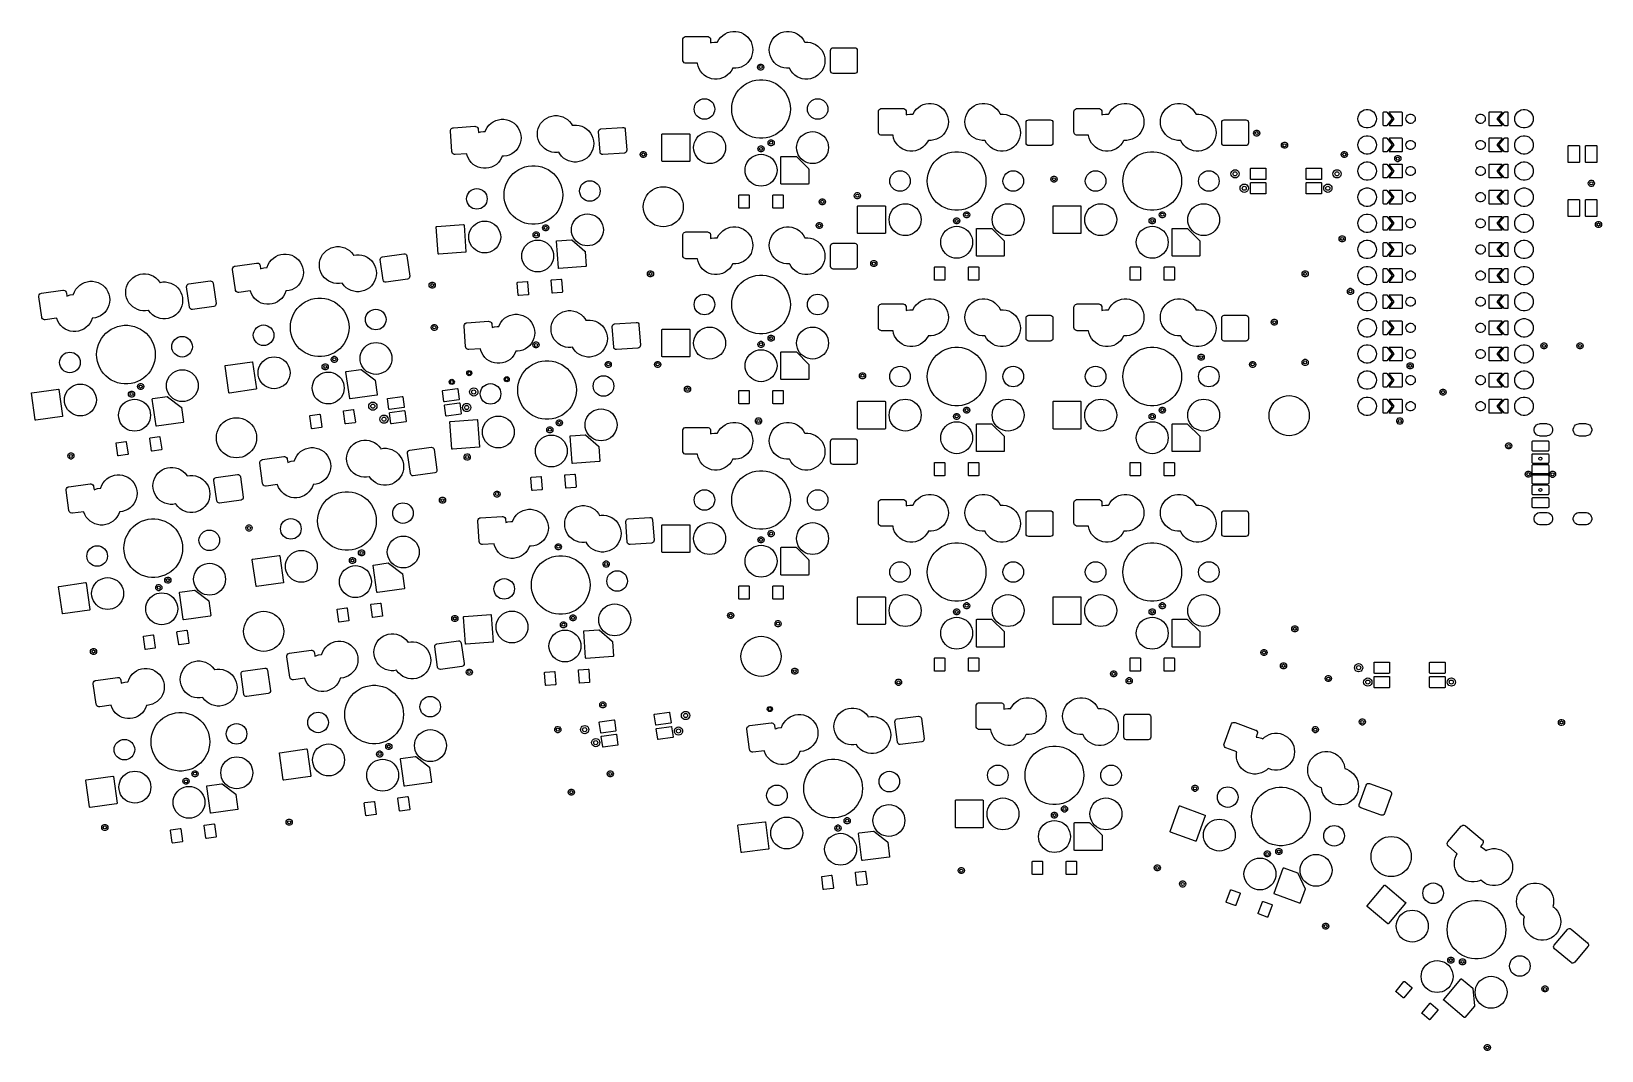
# Model space of a CAD drawing. Extents: x 2.57 to 8.57, y -5.78 to -1.88.
import ezdxf

# ---------------------------------------------------------------- set-up
doc = ezdxf.new("R2010")
doc.units = 0
doc.header["$MEASUREMENT"] = 0
doc.layers.add('BLACK', color=7, linetype='CONTINUOUS')

msp = doc.modelspace()

# ---------------------------------------------------------------- linework, layer by layer
at = {"layer": 'BLACK', "linetype": 'CONTINUOUS'}
for p, q in [((5.0583, -1.9131), (5.0586, -1.9104)), ((5.0583, -1.9918), (5.0583, -1.9131)), ((5.0586, -1.9104), (5.0603, -1.9064)), ((5.0603, -1.9064), (5.0634, -1.9034)), ((5.0634, -1.9034), (5.0674, -1.9016)), ((5.0674, -1.9016), (5.0701, -1.9013)), ((5.0701, -1.9013), (5.1528, -1.9013)), ((5.1528, -1.9013), (5.1555, -1.9016)), ((5.1555, -1.9016), (5.1594, -1.9034)), ((5.1594, -1.9034), (5.1625, -1.9064)), ((5.1625, -1.9064), (5.1643, -1.9104)), ((5.1643, -1.9104), (5.1646, -1.9131)), ((5.1646, -1.9131), (5.1646, -1.9259)), ((5.1913, -1.9217), (5.1966, -1.9126)), ((5.1966, -1.9126), (5.2032, -1.9043)), ((5.2032, -1.9043), (5.2109, -1.8971)), ((5.2109, -1.8971), (5.2197, -1.8911)), ((5.2197, -1.8911), (5.2292, -1.8865)), ((5.2292, -1.8865), (5.2393, -1.8834)), ((5.2393, -1.8834), (5.2498, -1.8818)), ((5.2498, -1.8818), (5.2604, -1.8818)), ((5.2604, -1.8818), (5.2709, -1.8834)), ((5.2709, -1.8834), (5.281, -1.8865)), ((5.281, -1.8865), (5.2906, -1.8911)), ((5.2906, -1.8911), (5.2993, -1.8971)), ((5.2993, -1.8971), (5.3071, -1.9043)), ((5.3071, -1.9043), (5.3137, -1.9126)), ((5.3137, -1.9126), (5.319, -1.9217)), ((5.396, -1.9217), (5.4013, -1.9126)), ((5.4013, -1.9126), (5.4079, -1.9043)), ((5.4079, -1.9043), (5.4157, -1.8971)), ((5.4157, -1.8971), (5.4244, -1.8911)), ((5.4244, -1.8911), (5.434, -1.8865)), ((5.434, -1.8865), (5.4441, -1.8834)), ((5.4441, -1.8834), (5.4545, -1.8818)), ((5.4545, -1.8818), (5.4651, -1.8818)), ((5.4651, -1.8818), (5.4756, -1.8834)), ((5.4756, -1.8834), (5.4857, -1.8865)), ((5.4857, -1.8865), (5.4953, -1.8911)), ((5.4953, -1.8911), (5.504, -1.8971)), ((5.504, -1.8971), (5.5118, -1.9043)), ((5.5118, -1.9043), (5.5184, -1.9126)), ((5.5184, -1.9126), (5.5237, -1.9217)), ((5.1646, -1.9259), (5.1685, -1.9247)), ((5.1685, -1.9247), (5.179, -1.9231)), ((5.179, -1.9231), (5.1895, -1.9231)), ((5.1895, -1.9231), (5.1906, -1.9233)), ((5.1906, -1.9233), (5.1913, -1.9217)), ((5.319, -1.9217), (5.3228, -1.9316)), ((5.3228, -1.9734), (5.319, -1.9832)), ((5.3228, -1.9316), (5.3252, -1.9419)), ((5.3252, -1.963), (5.3228, -1.9734)), ((5.3252, -1.9419), (5.326, -1.9525)), ((5.326, -1.9525), (5.3252, -1.963)), ((5.389, -1.9525), (5.3898, -1.9419)), ((5.3898, -1.963), (5.389, -1.9525)), ((5.3898, -1.9419), (5.3921, -1.9316)), ((5.3921, -1.9734), (5.3898, -1.963)), ((5.3921, -1.9316), (5.396, -1.9217)), ((5.396, -1.9832), (5.3921, -1.9734)), ((5.5237, -1.9217), (5.5243, -1.9233)), ((5.5243, -1.9233), (5.5254, -1.9231)), ((5.5254, -1.9231), (5.536, -1.9231)), ((5.536, -1.9231), (5.5465, -1.9247)), ((5.5465, -1.9247), (5.5566, -1.9278)), ((5.5566, -1.9278), (5.5661, -1.9324)), ((5.5661, -1.9324), (5.5749, -1.9384)), ((5.5749, -1.9384), (5.5827, -1.9456)), ((5.5827, -1.9456), (5.5893, -1.9539)), ((5.5893, -1.9539), (5.5946, -1.9631)), ((5.5946, -1.9631), (5.5984, -1.9729)), ((5.5984, -1.9729), (5.6008, -1.9833)), ((5.6232, -1.9544), (5.624, -1.9507)), ((5.6232, -2.0332), (5.6232, -1.9544)), ((5.624, -1.9507), (5.6261, -1.9475)), ((5.6261, -1.9475), (5.6293, -1.9453)), ((5.6293, -1.9453), (5.6331, -1.9446)), ((5.6331, -1.9446), (5.7157, -1.9446)), ((5.7157, -1.9446), (5.7195, -1.9453)), ((5.7195, -1.9453), (5.7227, -1.9475)), ((5.7227, -1.9475), (5.7248, -1.9507)), ((5.7248, -1.9507), (5.7256, -1.9544)), ((5.7256, -1.9544), (5.7256, -2.0332)), ((5.0586, -1.9945), (5.0583, -1.9918)), ((5.0603, -1.9985), (5.0586, -1.9945)), ((5.0634, -2.0016), (5.0603, -1.9985)), ((5.0674, -2.0033), (5.0634, -2.0016)), ((5.0701, -2.0037), (5.0674, -2.0033)), ((5.1141, -2.0037), (5.0701, -2.0037)), ((5.1142, -2.0044), (5.1141, -2.0037)), ((5.1165, -2.0147), (5.1142, -2.0044)), ((5.1204, -2.0246), (5.1165, -2.0147)), ((5.1257, -2.0337), (5.1204, -2.0246)), ((5.1323, -2.042), (5.1257, -2.0337)), ((5.2428, -2.0337), (5.2362, -2.042)), ((5.2481, -2.0246), (5.2428, -2.0337)), ((5.2487, -2.023), (5.2481, -2.0246)), ((5.2498, -2.0231), (5.2487, -2.023)), ((5.2604, -2.0231), (5.2498, -2.0231)), ((5.2709, -2.0216), (5.2604, -2.0231)), ((5.281, -2.0184), (5.2709, -2.0216)), ((5.2906, -2.0138), (5.281, -2.0184)), ((5.2993, -2.0079), (5.2906, -2.0138)), ((5.3071, -2.0007), (5.2993, -2.0079)), ((5.3137, -1.9924), (5.3071, -2.0007)), ((5.319, -1.9832), (5.3137, -1.9924)), ((5.3439, -2.0183), (5.3446, -2.0143)), ((5.3446, -2.0224), (5.3439, -2.0183)), ((5.3446, -2.0143), (5.3466, -2.0108)), ((5.3466, -2.0259), (5.3446, -2.0224)), ((5.3466, -2.0108), (5.3498, -2.0081)), ((5.3498, -2.0286), (5.3466, -2.0259)), ((5.3498, -2.0081), (5.3536, -2.0067)), ((5.3536, -2.03), (5.3498, -2.0286)), ((5.3536, -2.0067), (5.3577, -2.0067)), ((5.3577, -2.03), (5.3536, -2.03)), ((5.3577, -2.0067), (5.3616, -2.0081)), ((5.3616, -2.0286), (5.3577, -2.03)), ((5.3616, -2.0081), (5.3647, -2.0108)), ((5.3647, -2.0259), (5.3616, -2.0286)), ((5.3647, -2.0108), (5.3668, -2.0143)), ((5.3668, -2.0224), (5.3647, -2.0259)), ((5.3668, -2.0143), (5.3675, -2.0183)), ((5.3675, -2.0183), (5.3668, -2.0224)), ((5.4013, -1.9924), (5.396, -1.9832)), ((5.4079, -2.0007), (5.4013, -1.9924)), ((5.4157, -2.0079), (5.4079, -2.0007)), ((5.4244, -2.0138), (5.4157, -2.0079)), ((5.434, -2.0184), (5.4244, -2.0138)), ((5.4441, -2.0216), (5.434, -2.0184)), ((5.4545, -2.0231), (5.4441, -2.0216)), ((5.4651, -2.0231), (5.4545, -2.0231)), ((5.4662, -2.023), (5.4651, -2.0231)), ((5.4669, -2.0246), (5.4662, -2.023)), ((5.4722, -2.0337), (5.4669, -2.0246)), ((5.4788, -2.042), (5.4722, -2.0337)), ((5.5893, -2.0337), (5.5827, -2.042)), ((5.5946, -2.0246), (5.5893, -2.0337)), ((5.5984, -2.0147), (5.5946, -2.0246)), ((5.6008, -2.0044), (5.5984, -2.0147)), ((5.6008, -1.9833), (5.6016, -1.9938)), ((5.6016, -1.9938), (5.6008, -2.0044)), ((5.624, -2.0369), (5.6232, -2.0332)), ((5.6261, -2.0401), (5.624, -2.0369)), ((5.6293, -2.0423), (5.6261, -2.0401)), ((5.7227, -2.0401), (5.7195, -2.0423)), ((5.7248, -2.0369), (5.7227, -2.0401)), ((5.7256, -2.0332), (5.7248, -2.0369)), ((5.1401, -2.0492), (5.1323, -2.042)), ((5.1488, -2.0552), (5.1401, -2.0492)), ((5.1584, -2.0598), (5.1488, -2.0552)), ((5.1685, -2.0629), (5.1584, -2.0598)), ((5.179, -2.0645), (5.1685, -2.0629)), ((5.1895, -2.0645), (5.179, -2.0645)), ((5.2, -2.0629), (5.1895, -2.0645)), ((5.2101, -2.0598), (5.2, -2.0629)), ((5.2197, -2.0552), (5.2101, -2.0598)), ((5.2284, -2.0492), (5.2197, -2.0552)), ((5.2362, -2.042), (5.2284, -2.0492)), ((5.2715, -2.1067), (5.2805, -2.0972)), ((5.2805, -2.0972), (5.2905, -2.0889)), ((5.2905, -2.0889), (5.3014, -2.0817)), ((5.3014, -2.0817), (5.313, -2.0758)), ((5.313, -2.0758), (5.3253, -2.0714)), ((5.3253, -2.0714), (5.338, -2.0684)), ((5.338, -2.0684), (5.351, -2.0668)), ((5.351, -2.0668), (5.364, -2.0668)), ((5.364, -2.0668), (5.377, -2.0684)), ((5.377, -2.0684), (5.3897, -2.0714)), ((5.3897, -2.0714), (5.4019, -2.0758)), ((5.4019, -2.0758), (5.4136, -2.0817)), ((5.4136, -2.0817), (5.4245, -2.0889)), ((5.4245, -2.0889), (5.4345, -2.0972)), ((5.4345, -2.0972), (5.4434, -2.1067)), ((5.4865, -2.0492), (5.4788, -2.042)), ((5.4953, -2.0552), (5.4865, -2.0492)), ((5.5048, -2.0598), (5.4953, -2.0552)), ((5.5149, -2.0629), (5.5048, -2.0598)), ((5.5254, -2.0645), (5.5149, -2.0629)), ((5.536, -2.0645), (5.5254, -2.0645)), ((5.5465, -2.0629), (5.536, -2.0645)), ((5.5566, -2.0598), (5.5465, -2.0629)), ((5.5661, -2.0552), (5.5566, -2.0598)), ((5.5749, -2.0492), (5.5661, -2.0552)), ((5.5827, -2.042), (5.5749, -2.0492)), ((5.6331, -2.043), (5.6293, -2.0423)), ((5.7157, -2.043), (5.6331, -2.043)), ((5.7195, -2.0423), (5.7157, -2.043)), ((5.1046, -2.1638), (5.1082, -2.157)), ((5.1082, -2.157), (5.1131, -2.151)), ((5.1131, -2.151), (5.1191, -2.1461)), ((5.1191, -2.1461), (5.1259, -2.1425)), ((5.1259, -2.1425), (5.1333, -2.1402)), ((5.1333, -2.1402), (5.1409, -2.1395)), ((5.1409, -2.1395), (5.1486, -2.1402)), ((5.1486, -2.1402), (5.156, -2.1425)), ((5.156, -2.1425), (5.1628, -2.1461)), ((5.1628, -2.1461), (5.1688, -2.151)), ((5.1688, -2.151), (5.1737, -2.157)), ((5.1737, -2.157), (5.1773, -2.1638)), ((5.246, -2.1658), (5.2483, -2.153)), ((5.2483, -2.153), (5.252, -2.1405)), ((5.252, -2.1405), (5.2572, -2.1285)), ((5.2572, -2.1285), (5.2637, -2.1172)), ((5.2637, -2.1172), (5.2715, -2.1067)), ((5.4434, -2.1067), (5.4512, -2.1172)), ((5.4512, -2.1172), (5.4578, -2.1285)), ((5.4578, -2.1285), (5.4629, -2.1405)), ((5.4629, -2.1405), (5.4667, -2.153)), ((5.4667, -2.153), (5.4689, -2.1658)), ((5.5376, -2.1638), (5.5413, -2.157)), ((5.5413, -2.157), (5.5462, -2.151)), ((5.5462, -2.151), (5.5521, -2.1461)), ((5.5521, -2.1461), (5.5589, -2.1425)), ((5.5589, -2.1425), (5.5663, -2.1402)), ((5.5663, -2.1402), (5.574, -2.1395)), ((5.574, -2.1395), (5.5817, -2.1402)), ((5.5817, -2.1402), (5.5891, -2.1425)), ((5.5891, -2.1425), (5.5959, -2.1461)), ((5.5959, -2.1461), (5.6019, -2.151)), ((5.6019, -2.151), (5.6068, -2.157)), ((5.6068, -2.157), (5.6104, -2.1638)), ((5.9773, -2.1621), (5.9874, -2.159)), ((5.9874, -2.159), (5.9979, -2.1574)), ((5.9979, -2.1574), (6.0084, -2.1574)), ((6.0084, -2.1574), (6.0189, -2.159)), ((6.0189, -2.159), (6.029, -2.1621)), ((6.182, -2.1621), (6.1921, -2.159)), ((6.1921, -2.159), (6.2026, -2.1574)), ((6.2026, -2.1574), (6.2132, -2.1574)), ((6.2132, -2.1574), (6.2236, -2.159)), ((6.2236, -2.159), (6.2338, -2.1621)), ((6.7253, -2.1621), (6.7354, -2.159)), ((6.7354, -2.159), (6.7459, -2.1574)), ((6.7459, -2.1574), (6.7565, -2.1574)), ((6.7565, -2.1574), (6.767, -2.159)), ((6.767, -2.159), (6.7771, -2.1621)), ((6.93, -2.1621), (6.9401, -2.159)), ((6.9401, -2.159), (6.9506, -2.1574)), ((6.9506, -2.1574), (6.9612, -2.1574)), ((6.9612, -2.1574), (6.9717, -2.159)), ((6.9717, -2.159), (6.9818, -2.1621)), ((4.3429, -2.223), (4.353, -2.2199)), ((4.353, -2.2199), (4.3635, -2.2183)), ((4.3635, -2.2183), (4.3741, -2.2183)), ((4.3741, -2.2183), (4.3846, -2.2199)), ((4.3846, -2.2199), (4.3947, -2.223)), ((4.5211, -2.2265), (4.5288, -2.2193)), ((4.5288, -2.2193), (4.5376, -2.2133)), ((4.5376, -2.2133), (4.5471, -2.2087)), ((4.5471, -2.2087), (4.5573, -2.2056)), ((4.5573, -2.2056), (4.5677, -2.204)), ((4.5677, -2.204), (4.5783, -2.204)), ((4.5783, -2.204), (4.5888, -2.2056)), ((4.5888, -2.2056), (4.5989, -2.2087)), ((4.5989, -2.2087), (4.6085, -2.2133)), ((4.6085, -2.2133), (4.6172, -2.2193)), ((4.6172, -2.2193), (4.625, -2.2265)), ((5.1016, -2.1789), (5.1023, -2.1712)), ((5.1023, -2.1865), (5.1016, -2.1789)), ((5.1023, -2.1712), (5.1046, -2.1638)), ((5.1046, -2.1939), (5.1023, -2.1865)), ((5.1082, -2.2007), (5.1046, -2.1939)), ((5.1131, -2.2067), (5.1082, -2.2007)), ((5.1191, -2.2116), (5.1131, -2.2067)), ((5.1259, -2.2152), (5.1191, -2.2116)), ((5.1333, -2.2175), (5.1259, -2.2152)), ((5.1409, -2.2182), (5.1333, -2.2175)), ((5.1486, -2.2175), (5.1409, -2.2182)), ((5.156, -2.2152), (5.1486, -2.2175)), ((5.1628, -2.2116), (5.156, -2.2152)), ((5.1688, -2.2067), (5.1628, -2.2116)), ((5.1737, -2.2007), (5.1688, -2.2067)), ((5.1773, -2.1939), (5.1737, -2.2007)), ((5.1773, -2.1638), (5.1796, -2.1712)), ((5.1796, -2.1865), (5.1773, -2.1939)), ((5.1796, -2.1712), (5.1803, -2.1789)), ((5.1803, -2.1789), (5.1796, -2.1865)), ((5.2453, -2.1789), (5.246, -2.1658)), ((5.246, -2.1919), (5.2453, -2.1789)), ((5.2483, -2.2047), (5.246, -2.1919)), ((5.252, -2.2172), (5.2483, -2.2047)), ((5.2572, -2.2292), (5.252, -2.2172)), ((5.4629, -2.2172), (5.4578, -2.2292)), ((5.4667, -2.2047), (5.4629, -2.2172)), ((5.4689, -2.1919), (5.4667, -2.2047)), ((5.4689, -2.1658), (5.4697, -2.1789)), ((5.4697, -2.1789), (5.4689, -2.1919)), ((5.5346, -2.1789), (5.5354, -2.1712)), ((5.5354, -2.1865), (5.5346, -2.1789)), ((5.5354, -2.1712), (5.5376, -2.1638)), ((5.5376, -2.1939), (5.5354, -2.1865)), ((5.5413, -2.2007), (5.5376, -2.1939)), ((5.5462, -2.2067), (5.5413, -2.2007)), ((5.5521, -2.2116), (5.5462, -2.2067)), ((5.5589, -2.2152), (5.5521, -2.2116)), ((5.5663, -2.2175), (5.5589, -2.2152)), ((5.574, -2.2182), (5.5663, -2.2175)), ((5.5817, -2.2175), (5.574, -2.2182)), ((5.5891, -2.2152), (5.5817, -2.2175)), ((5.5959, -2.2116), (5.5891, -2.2152)), ((5.6019, -2.2067), (5.5959, -2.2116)), ((5.6068, -2.2007), (5.6019, -2.2067)), ((5.6104, -2.1939), (5.6068, -2.2007)), ((5.6104, -2.1638), (5.6126, -2.1712)), ((5.6126, -2.1865), (5.6104, -2.1939)), ((5.6126, -2.1712), (5.6134, -2.1789)), ((5.6134, -2.1789), (5.6126, -2.1865)), ((5.8063, -2.1887), (5.8066, -2.186)), ((5.8063, -2.2674), (5.8063, -2.1887)), ((5.8066, -2.186), (5.8084, -2.182)), ((5.8084, -2.182), (5.8114, -2.179)), ((5.8114, -2.179), (5.8154, -2.1772)), ((5.8154, -2.1772), (5.8181, -2.1769)), ((5.8181, -2.1769), (5.9008, -2.1769)), ((5.9008, -2.1769), (5.9035, -2.1772)), ((5.9035, -2.1772), (5.9075, -2.179)), ((5.9075, -2.179), (5.9105, -2.182)), ((5.9105, -2.182), (5.9123, -2.186)), ((5.9123, -2.186), (5.9126, -2.1887)), ((5.9126, -2.1887), (5.9126, -2.2015)), ((5.9126, -2.2015), (5.9165, -2.2003)), ((5.9165, -2.2003), (5.927, -2.1987)), ((5.927, -2.1987), (5.9376, -2.1987)), ((5.9376, -2.1987), (5.9387, -2.1989)), ((5.9387, -2.1989), (5.9393, -2.1973)), ((5.9393, -2.1973), (5.9446, -2.1881)), ((5.9446, -2.1881), (5.9512, -2.1799)), ((5.9512, -2.1799), (5.959, -2.1727)), ((5.959, -2.1727), (5.9677, -2.1667)), ((5.9677, -2.1667), (5.9773, -2.1621)), ((6.029, -2.1621), (6.0386, -2.1667)), ((6.0386, -2.1667), (6.0473, -2.1727)), ((6.0473, -2.1727), (6.0551, -2.1799)), ((6.0551, -2.1799), (6.0617, -2.1881)), ((6.0617, -2.1881), (6.067, -2.1973)), ((6.067, -2.1973), (6.0709, -2.2072)), ((6.0709, -2.2072), (6.0732, -2.2175)), ((6.0732, -2.2175), (6.074, -2.2281)), ((6.137, -2.2281), (6.1378, -2.2175)), ((6.1378, -2.2175), (6.1402, -2.2072)), ((6.1402, -2.2072), (6.144, -2.1973)), ((6.144, -2.1973), (6.1493, -2.1881)), ((6.1493, -2.1881), (6.1559, -2.1799)), ((6.1559, -2.1799), (6.1637, -2.1727)), ((6.1637, -2.1727), (6.1724, -2.1667)), ((6.1724, -2.1667), (6.182, -2.1621)), ((6.2338, -2.1621), (6.2433, -2.1667)), ((6.2433, -2.1667), (6.2521, -2.1727)), ((6.2521, -2.1727), (6.2598, -2.1799)), ((6.2598, -2.1799), (6.2664, -2.1881)), ((6.2664, -2.1881), (6.2717, -2.1973)), ((6.2717, -2.1973), (6.2723, -2.1989)), ((6.2723, -2.1989), (6.2734, -2.1987)), ((6.2734, -2.1987), (6.284, -2.1987)), ((6.284, -2.1987), (6.2945, -2.2003)), ((6.2945, -2.2003), (6.3046, -2.2034)), ((6.3046, -2.2034), (6.3142, -2.208)), ((6.3142, -2.208), (6.3229, -2.214)), ((6.3229, -2.214), (6.3307, -2.2212)), ((6.3307, -2.2212), (6.3373, -2.2295)), ((6.3741, -2.2231), (6.3773, -2.2209)), ((6.3773, -2.2209), (6.3811, -2.2202)), ((6.3811, -2.2202), (6.4638, -2.2202)), ((6.4638, -2.2202), (6.4675, -2.2209)), ((6.4675, -2.2209), (6.4707, -2.2231)), ((6.5543, -2.1887), (6.5546, -2.186)), ((6.5543, -2.2674), (6.5543, -2.1887)), ((6.5546, -2.186), (6.5564, -2.182)), ((6.5564, -2.182), (6.5595, -2.179)), ((6.5595, -2.179), (6.5634, -2.1772)), ((6.5634, -2.1772), (6.5661, -2.1769)), ((6.5661, -2.1769), (6.6488, -2.1769)), ((6.6488, -2.1769), (6.6515, -2.1772)), ((6.6515, -2.1772), (6.6555, -2.179)), ((6.6555, -2.179), (6.6586, -2.182)), ((6.6586, -2.182), (6.6603, -2.186)), ((6.6603, -2.186), (6.6606, -2.1887)), ((6.6606, -2.1887), (6.6606, -2.2015)), ((6.6606, -2.2015), (6.6645, -2.2003)), ((6.6645, -2.2003), (6.675, -2.1987)), ((6.675, -2.1987), (6.6856, -2.1987)), ((6.6856, -2.1987), (6.6867, -2.1989)), ((6.6867, -2.1989), (6.6873, -2.1973)), ((6.6873, -2.1973), (6.6926, -2.1881)), ((6.6926, -2.1881), (6.6992, -2.1799)), ((6.6992, -2.1799), (6.707, -2.1727)), ((6.707, -2.1727), (6.7157, -2.1667)), ((6.7157, -2.1667), (6.7253, -2.1621)), ((6.7771, -2.1621), (6.7866, -2.1667)), ((6.7866, -2.1667), (6.7954, -2.1727)), ((6.7954, -2.1727), (6.8031, -2.1799)), ((6.8031, -2.1799), (6.8097, -2.1881)), ((6.8097, -2.1881), (6.815, -2.1973)), ((6.815, -2.1973), (6.8189, -2.2072)), ((6.8189, -2.2072), (6.8213, -2.2175)), ((6.8213, -2.2175), (6.822, -2.2281)), ((6.885, -2.2281), (6.8858, -2.2175)), ((6.8858, -2.2175), (6.8882, -2.2072)), ((6.8882, -2.2072), (6.8921, -2.1973)), ((6.8921, -2.1973), (6.8974, -2.1881)), ((6.8974, -2.1881), (6.904, -2.1799)), ((6.904, -2.1799), (6.9117, -2.1727)), ((6.9117, -2.1727), (6.9205, -2.1667)), ((6.9205, -2.1667), (6.93, -2.1621)), ((6.9818, -2.1621), (6.9913, -2.1667)), ((6.9913, -2.1667), (7.0001, -2.1727)), ((7.0001, -2.1727), (7.0079, -2.1799)), ((7.0079, -2.1799), (7.0145, -2.1881)), ((7.0145, -2.1881), (7.0198, -2.1973)), ((7.0198, -2.1973), (7.0204, -2.1989)), ((7.0204, -2.1989), (7.0215, -2.1987)), ((7.0215, -2.1987), (7.0321, -2.1987)), ((7.0321, -2.1987), (7.0425, -2.2003)), ((7.0425, -2.2003), (7.0527, -2.2034)), ((7.0527, -2.2034), (7.0622, -2.208)), ((7.0622, -2.208), (7.071, -2.214)), ((7.071, -2.214), (7.0787, -2.2212)), ((7.0787, -2.2212), (7.0853, -2.2295)), ((7.1222, -2.2231), (7.1254, -2.2209)), ((7.1254, -2.2209), (7.1291, -2.2202)), ((7.1291, -2.2202), (7.2118, -2.2202)), ((7.2118, -2.2202), (7.2156, -2.2209)), ((7.2156, -2.2209), (7.2188, -2.2231)), ((7.6402, -2.2163), (7.6409, -2.2089)), ((7.6409, -2.2236), (7.6402, -2.2163)), ((7.6409, -2.2089), (7.6432, -2.2018)), ((7.6432, -2.2018), (7.6469, -2.1954)), ((7.6469, -2.1954), (7.6519, -2.1899)), ((7.6519, -2.1899), (7.6579, -2.1856)), ((7.6579, -2.1856), (7.6646, -2.1826)), ((7.6646, -2.1826), (7.6719, -2.181)), ((7.6719, -2.181), (7.6793, -2.181)), ((7.6793, -2.181), (7.6865, -2.1826)), ((7.6865, -2.1826), (7.6933, -2.1856)), ((7.6933, -2.1856), (7.6993, -2.1899)), ((7.6993, -2.1899), (7.7043, -2.1954)), ((7.7043, -2.1954), (7.708, -2.2018)), ((7.708, -2.2018), (7.7102, -2.2089)), ((7.7102, -2.2089), (7.711, -2.2163)), ((7.711, -2.2163), (7.7102, -2.2236)), ((7.7374, -2.1916), (7.738, -2.1903)), ((7.7374, -2.2409), (7.7374, -2.1916)), ((7.738, -2.1903), (7.7394, -2.1897)), ((7.7394, -2.1897), (7.7492, -2.1897)), ((7.7492, -2.1897), (7.7506, -2.1903)), ((7.7506, -2.1903), (7.7507, -2.1904)), ((7.7507, -2.1904), (7.7704, -2.215)), ((7.7704, -2.2175), (7.7507, -2.2421)), ((7.7601, -2.1914), (7.7608, -2.1901)), ((7.7605, -2.1929), (7.7601, -2.1914)), ((7.7792, -2.2163), (7.7605, -2.1929)), ((7.7605, -2.2396), (7.7792, -2.2163)), ((7.7608, -2.1901), (7.762, -2.1897)), ((7.762, -2.1897), (7.8073, -2.1897)), ((7.7704, -2.215), (7.7709, -2.2165)), ((7.7709, -2.2165), (7.7704, -2.2175)), ((7.8073, -2.1897), (7.8087, -2.1903)), ((7.8087, -2.1903), (7.8093, -2.1916)), ((7.8093, -2.1916), (7.8093, -2.2409)), ((7.824, -2.2163), (7.8247, -2.2113)), ((7.8247, -2.2212), (7.824, -2.2163)), ((7.8247, -2.2113), (7.8268, -2.2067)), ((7.8268, -2.2258), (7.8247, -2.2212)), ((7.8268, -2.2067), (7.8301, -2.2029)), ((7.8301, -2.2029), (7.8344, -2.2001)), ((7.8344, -2.2001), (7.8392, -2.1987)), ((7.8392, -2.1987), (7.8443, -2.1987)), ((7.8443, -2.1987), (7.8491, -2.2001)), ((7.8491, -2.2001), (7.8533, -2.2029)), ((7.8533, -2.2029), (7.8566, -2.2067)), ((7.8566, -2.2067), (7.8587, -2.2113)), ((7.8587, -2.2212), (7.8566, -2.2258)), ((7.8587, -2.2113), (7.8594, -2.2163)), ((7.8594, -2.2163), (7.8587, -2.2212)), ((8.0917, -2.2163), (8.0924, -2.2113)), ((8.0924, -2.2212), (8.0917, -2.2163)), ((8.0924, -2.2113), (8.0945, -2.2067)), ((8.0945, -2.2258), (8.0924, -2.2212)), ((8.0945, -2.2067), (8.0978, -2.2029)), ((8.0978, -2.2029), (8.1021, -2.2001)), ((8.1021, -2.2001), (8.1069, -2.1987)), ((8.1069, -2.1987), (8.112, -2.1987)), ((8.112, -2.1987), (8.1168, -2.2001)), ((8.1168, -2.2001), (8.1211, -2.2029)), ((8.1211, -2.2029), (8.1244, -2.2067)), ((8.1244, -2.2067), (8.1264, -2.2113)), ((8.1264, -2.2212), (8.1244, -2.2258)), ((8.1264, -2.2113), (8.1272, -2.2163)), ((8.1272, -2.2163), (8.1264, -2.2212)), ((8.1419, -2.1916), (8.1425, -2.1903)), ((8.1419, -2.2409), (8.1419, -2.1916)), ((8.1425, -2.1903), (8.1439, -2.1897)), ((8.1439, -2.1897), (8.1892, -2.1897)), ((8.1907, -2.1929), (8.172, -2.2163)), ((8.172, -2.2163), (8.1907, -2.2396)), ((8.1803, -2.216), (8.1807, -2.215)), ((8.1807, -2.2175), (8.1803, -2.216)), ((8.1807, -2.215), (8.2004, -2.1904)), ((8.2004, -2.2421), (8.1807, -2.2175)), ((8.1892, -2.1897), (8.1906, -2.1903)), ((8.1906, -2.1903), (8.1911, -2.1916)), ((8.1911, -2.1916), (8.1907, -2.1929)), ((8.2004, -2.1904), (8.2018, -2.1897)), ((8.2018, -2.1897), (8.202, -2.1897)), ((8.202, -2.1897), (8.2118, -2.1897)), ((8.2118, -2.1897), (8.2132, -2.1903)), ((8.2132, -2.1903), (8.2138, -2.1916)), ((8.2138, -2.1916), (8.2138, -2.2409)), ((8.2402, -2.2163), (8.2409, -2.2089)), ((8.2409, -2.2236), (8.2402, -2.2163)), ((8.2409, -2.2089), (8.2432, -2.2018)), ((8.2432, -2.2018), (8.2469, -2.1954)), ((8.2469, -2.1954), (8.2519, -2.1899)), ((8.2519, -2.1899), (8.2579, -2.1856)), ((8.2579, -2.1856), (8.2646, -2.1826)), ((8.2646, -2.1826), (8.2719, -2.181)), ((8.2719, -2.181), (8.2793, -2.181)), ((8.2793, -2.181), (8.2865, -2.1826)), ((8.2865, -2.1826), (8.2933, -2.1856)), ((8.2933, -2.1856), (8.2993, -2.1899)), ((8.2993, -2.1899), (8.3043, -2.1954)), ((8.3043, -2.1954), (8.308, -2.2018)), ((8.308, -2.2018), (8.3102, -2.2089)), ((8.3102, -2.2089), (8.311, -2.2163)), ((8.311, -2.2163), (8.3102, -2.2236)), ((4.1697, -2.2634), (4.1698, -2.2607)), ((4.1752, -2.342), (4.1697, -2.2634)), ((4.1698, -2.2607), (4.1713, -2.2566)), ((4.1713, -2.2566), (4.1741, -2.2534)), ((4.1741, -2.2534), (4.178, -2.2513)), ((4.178, -2.2513), (4.1806, -2.2508)), ((4.1806, -2.2508), (4.2631, -2.2451)), ((4.2631, -2.2451), (4.2658, -2.2452)), ((4.2658, -2.2452), (4.2699, -2.2467)), ((4.2699, -2.2467), (4.2732, -2.2495)), ((4.2732, -2.2495), (4.2752, -2.2534)), ((4.2752, -2.2534), (4.2757, -2.256)), ((4.2757, -2.256), (4.2766, -2.2687)), ((4.2766, -2.2687), (4.2852, -2.2661)), ((4.2852, -2.2661), (4.2957, -2.2645)), ((4.2957, -2.2645), (4.3025, -2.2645)), ((4.3025, -2.2645), (4.3049, -2.2582)), ((4.3049, -2.2582), (4.3102, -2.2491)), ((4.3102, -2.2491), (4.3168, -2.2408)), ((4.3168, -2.2408), (4.3246, -2.2336)), ((4.3246, -2.2336), (4.3334, -2.2276)), ((4.3334, -2.2276), (4.3429, -2.223)), ((4.3947, -2.223), (4.4042, -2.2276)), ((4.4042, -2.2276), (4.413, -2.2336)), ((4.413, -2.2336), (4.4207, -2.2408)), ((4.4207, -2.2408), (4.4273, -2.2491)), ((4.4273, -2.2491), (4.4326, -2.2582)), ((4.4326, -2.2582), (4.4365, -2.2681)), ((4.4365, -2.2681), (4.4389, -2.2784)), ((4.4389, -2.2784), (4.4397, -2.289)), ((4.5022, -2.2747), (4.5029, -2.2641)), ((4.5029, -2.2853), (4.5022, -2.2747)), ((4.5029, -2.2641), (4.5053, -2.2538)), ((4.5053, -2.2538), (4.5092, -2.244)), ((4.5092, -2.244), (4.5145, -2.2348)), ((4.5145, -2.2348), (4.5211, -2.2265)), ((4.625, -2.2265), (4.6316, -2.2348)), ((4.6316, -2.2348), (4.6353, -2.2412)), ((4.6353, -2.2412), (4.6413, -2.2403)), ((4.6413, -2.2403), (4.6519, -2.2403)), ((4.6519, -2.2403), (4.6624, -2.2419)), ((4.6624, -2.2419), (4.6725, -2.245)), ((4.6725, -2.245), (4.682, -2.2496)), ((4.682, -2.2496), (4.6908, -2.2556)), ((4.6908, -2.2556), (4.6985, -2.2628)), ((4.6985, -2.2628), (4.7051, -2.2711)), ((4.7051, -2.2711), (4.7104, -2.2803)), ((4.7104, -2.2803), (4.7143, -2.2901)), ((4.7361, -2.2653), (4.7366, -2.2615)), ((4.7416, -2.3438), (4.7361, -2.2653)), ((4.7366, -2.2615), (4.7385, -2.2581)), ((4.7385, -2.2581), (4.7416, -2.2558)), ((4.7416, -2.2558), (4.7453, -2.2548)), ((4.7453, -2.2548), (4.8278, -2.249)), ((4.8278, -2.249), (4.8316, -2.2495)), ((4.8316, -2.2495), (4.8349, -2.2514)), ((4.8349, -2.2514), (4.8372, -2.2544)), ((4.8372, -2.2544), (4.8383, -2.2581)), ((4.8383, -2.2581), (4.8438, -2.3367)), ((4.9785, -2.2753), (4.9787, -2.2746)), ((4.9785, -2.3777), (4.9785, -2.2753)), ((4.9787, -2.2746), (4.9791, -2.2739)), ((4.9791, -2.2739), (4.9798, -2.2735)), ((4.9798, -2.2735), (4.9805, -2.2733)), ((4.9805, -2.2733), (5.0829, -2.2733)), ((5.0829, -2.2733), (5.0836, -2.2735)), ((5.0836, -2.2735), (5.0843, -2.2739)), ((5.0843, -2.2739), (5.0847, -2.2746)), ((5.0847, -2.2746), (5.0848, -2.2753)), ((5.0848, -2.2753), (5.0848, -2.3777)), ((5.1175, -2.2833), (5.1248, -2.2771)), ((5.1248, -2.2771), (5.1329, -2.2721)), ((5.1329, -2.2721), (5.1418, -2.2685)), ((5.1418, -2.2685), (5.1511, -2.2662)), ((5.1511, -2.2662), (5.1606, -2.2655)), ((5.1606, -2.2655), (5.1702, -2.2662)), ((5.1702, -2.2662), (5.1795, -2.2685)), ((5.1795, -2.2685), (5.1883, -2.2721)), ((5.1883, -2.2721), (5.1965, -2.2771)), ((5.1965, -2.2771), (5.2038, -2.2833)), ((5.2637, -2.2405), (5.2572, -2.2292)), ((5.2715, -2.251), (5.2637, -2.2405)), ((5.2805, -2.2605), (5.2715, -2.251)), ((5.2905, -2.2689), (5.2805, -2.2605)), ((5.3014, -2.276), (5.2905, -2.2689)), ((5.313, -2.2819), (5.3014, -2.276)), ((5.3253, -2.2863), (5.313, -2.2819)), ((5.4019, -2.2819), (5.3897, -2.2863)), ((5.4136, -2.276), (5.4019, -2.2819)), ((5.4245, -2.2689), (5.4136, -2.276)), ((5.4345, -2.2605), (5.4245, -2.2689)), ((5.4434, -2.251), (5.4345, -2.2605)), ((5.4512, -2.2405), (5.4434, -2.251)), ((5.4578, -2.2292), (5.4512, -2.2405)), ((5.5112, -2.2833), (5.5185, -2.2771)), ((5.5185, -2.2771), (5.5266, -2.2721)), ((5.5266, -2.2721), (5.5355, -2.2685)), ((5.5355, -2.2685), (5.5448, -2.2662)), ((5.5448, -2.2662), (5.5543, -2.2655)), ((5.5543, -2.2655), (5.5639, -2.2662)), ((5.5639, -2.2662), (5.5732, -2.2685)), ((5.5732, -2.2685), (5.582, -2.2721)), ((5.582, -2.2721), (5.5902, -2.2771)), ((5.5902, -2.2771), (5.5975, -2.2833)), ((5.8066, -2.2701), (5.8063, -2.2674)), ((5.8084, -2.2741), (5.8066, -2.2701)), ((5.8114, -2.2772), (5.8084, -2.2741)), ((5.8154, -2.2789), (5.8114, -2.2772)), ((5.8181, -2.2792), (5.8154, -2.2789)), ((5.8622, -2.2792), (5.8181, -2.2792)), ((5.8622, -2.28), (5.8622, -2.2792)), ((5.8646, -2.2903), (5.8622, -2.28)), ((6.0551, -2.2763), (6.0473, -2.2835)), ((6.0617, -2.268), (6.0551, -2.2763)), ((6.067, -2.2588), (6.0617, -2.268)), ((6.0709, -2.249), (6.067, -2.2588)), ((6.0732, -2.2386), (6.0709, -2.249)), ((6.074, -2.2281), (6.0732, -2.2386)), ((6.1378, -2.2386), (6.137, -2.2281)), ((6.1402, -2.249), (6.1378, -2.2386)), ((6.144, -2.2588), (6.1402, -2.249)), ((6.1493, -2.268), (6.144, -2.2588)), ((6.1559, -2.2763), (6.1493, -2.268)), ((6.1637, -2.2835), (6.1559, -2.2763)), ((6.3373, -2.2295), (6.3426, -2.2387)), ((6.3426, -2.2387), (6.3465, -2.2485)), ((6.3465, -2.2485), (6.3488, -2.2588)), ((6.3488, -2.28), (6.3465, -2.2903)), ((6.3488, -2.2588), (6.3496, -2.2694)), ((6.3496, -2.2694), (6.3488, -2.28)), ((6.3713, -2.23), (6.372, -2.2263)), ((6.3713, -2.3088), (6.3713, -2.23)), ((6.372, -2.2263), (6.3741, -2.2231)), ((6.4707, -2.2231), (6.4729, -2.2263)), ((6.4729, -2.2263), (6.4736, -2.23)), ((6.4736, -2.23), (6.4736, -2.3088)), ((6.5546, -2.2701), (6.5543, -2.2674)), ((6.5564, -2.2741), (6.5546, -2.2701)), ((6.5595, -2.2772), (6.5564, -2.2741)), ((6.5634, -2.2789), (6.5595, -2.2772)), ((6.5661, -2.2792), (6.5634, -2.2789)), ((6.6102, -2.2792), (6.5661, -2.2792)), ((6.6102, -2.28), (6.6102, -2.2792)), ((6.6126, -2.2903), (6.6102, -2.28)), ((6.8031, -2.2763), (6.7954, -2.2835)), ((6.8097, -2.268), (6.8031, -2.2763)), ((6.815, -2.2588), (6.8097, -2.268)), ((6.8189, -2.249), (6.815, -2.2588)), ((6.8213, -2.2386), (6.8189, -2.249)), ((6.822, -2.2281), (6.8213, -2.2386)), ((6.8858, -2.2386), (6.885, -2.2281)), ((6.8882, -2.249), (6.8858, -2.2386)), ((6.8921, -2.2588), (6.8882, -2.249)), ((6.8974, -2.268), (6.8921, -2.2588)), ((6.904, -2.2763), (6.8974, -2.268)), ((6.9117, -2.2835), (6.904, -2.2763)), ((7.0853, -2.2295), (7.0906, -2.2387)), ((7.0906, -2.2387), (7.0945, -2.2485)), ((7.0945, -2.2485), (7.0968, -2.2588)), ((7.0968, -2.28), (7.0945, -2.2903)), ((7.0968, -2.2588), (7.0976, -2.2694)), ((7.0976, -2.2694), (7.0968, -2.28)), ((7.1193, -2.23), (7.12, -2.2263)), ((7.1193, -2.3088), (7.1193, -2.23)), ((7.12, -2.2263), (7.1222, -2.2231)), ((7.2188, -2.2231), (7.2209, -2.2263)), ((7.2209, -2.2263), (7.2217, -2.23)), ((7.2217, -2.23), (7.2217, -2.3088)), ((7.2415, -2.271), (7.2422, -2.2669)), ((7.2422, -2.275), (7.2415, -2.271)), ((7.2422, -2.2669), (7.2443, -2.2634)), ((7.2443, -2.2786), (7.2422, -2.275)), ((7.2443, -2.2634), (7.2474, -2.2607)), ((7.2474, -2.2812), (7.2443, -2.2786)), ((7.2474, -2.2607), (7.2513, -2.2593)), ((7.2513, -2.2826), (7.2474, -2.2812)), ((7.2513, -2.2593), (7.2554, -2.2593)), ((7.2554, -2.2593), (7.2592, -2.2607)), ((7.2592, -2.2812), (7.2554, -2.2826)), ((7.2592, -2.2607), (7.2624, -2.2634)), ((7.2624, -2.2786), (7.2592, -2.2812)), ((7.2624, -2.2634), (7.2644, -2.2669)), ((7.2644, -2.275), (7.2624, -2.2786)), ((7.2644, -2.2669), (7.2651, -2.271)), ((7.2651, -2.271), (7.2644, -2.275)), ((7.6432, -2.2307), (7.6409, -2.2236)), ((7.6469, -2.2371), (7.6432, -2.2307)), ((7.6519, -2.2426), (7.6469, -2.2371)), ((7.6579, -2.2469), (7.6519, -2.2426)), ((7.6646, -2.25), (7.6579, -2.2469)), ((7.6719, -2.2515), (7.6646, -2.25)), ((7.6646, -2.2826), (7.6719, -2.281)), ((7.6793, -2.2515), (7.6719, -2.2515)), ((7.6719, -2.281), (7.6793, -2.281)), ((7.6865, -2.25), (7.6793, -2.2515)), ((7.6793, -2.281), (7.6865, -2.2826)), ((7.6933, -2.2469), (7.6865, -2.25)), ((7.6993, -2.2426), (7.6933, -2.2469)), ((7.7043, -2.2371), (7.6993, -2.2426)), ((7.708, -2.2307), (7.7043, -2.2371)), ((7.7102, -2.2236), (7.708, -2.2307)), ((7.738, -2.2423), (7.7374, -2.2409)), ((7.7394, -2.2428), (7.738, -2.2423)), ((7.7492, -2.2428), (7.7394, -2.2428)), ((7.7494, -2.2428), (7.7492, -2.2428)), ((7.7507, -2.2421), (7.7494, -2.2428)), ((7.76, -2.2409), (7.7605, -2.2396)), ((7.7606, -2.2423), (7.76, -2.2409)), ((7.762, -2.2428), (7.7606, -2.2423)), ((7.8073, -2.2428), (7.762, -2.2428)), ((7.8087, -2.2423), (7.8073, -2.2428)), ((7.8093, -2.2409), (7.8087, -2.2423)), ((7.8301, -2.2296), (7.8268, -2.2258)), ((7.8344, -2.2324), (7.8301, -2.2296)), ((7.8392, -2.2338), (7.8344, -2.2324)), ((7.8443, -2.2338), (7.8392, -2.2338)), ((7.8491, -2.2324), (7.8443, -2.2338)), ((7.8533, -2.2296), (7.8491, -2.2324)), ((7.8566, -2.2258), (7.8533, -2.2296)), ((8.0978, -2.2296), (8.0945, -2.2258)), ((8.1021, -2.2324), (8.0978, -2.2296)), ((8.1069, -2.2338), (8.1021, -2.2324)), ((8.112, -2.2338), (8.1069, -2.2338)), ((8.1168, -2.2324), (8.112, -2.2338)), ((8.1211, -2.2296), (8.1168, -2.2324)), ((8.1244, -2.2258), (8.1211, -2.2296)), ((8.1425, -2.2423), (8.1419, -2.2409)), ((8.1439, -2.2428), (8.1425, -2.2423)), ((8.1892, -2.2428), (8.1439, -2.2428)), ((8.1904, -2.2424), (8.1892, -2.2428)), ((8.1911, -2.2411), (8.1904, -2.2424)), ((8.1907, -2.2396), (8.1911, -2.2411)), ((8.2006, -2.2423), (8.2004, -2.2421)), ((8.202, -2.2428), (8.2006, -2.2423)), ((8.2118, -2.2428), (8.202, -2.2428)), ((8.2132, -2.2423), (8.2118, -2.2428)), ((8.2138, -2.2409), (8.2132, -2.2423)), ((8.2432, -2.2307), (8.2409, -2.2236)), ((8.2469, -2.2371), (8.2432, -2.2307)), ((8.2519, -2.2426), (8.2469, -2.2371)), ((8.2579, -2.2469), (8.2519, -2.2426)), ((8.2646, -2.25), (8.2579, -2.2469)), ((8.2719, -2.2515), (8.2646, -2.25)), ((8.2646, -2.2826), (8.2719, -2.281)), ((8.2793, -2.2515), (8.2719, -2.2515)), ((8.2719, -2.281), (8.2793, -2.281)), ((8.2865, -2.25), (8.2793, -2.2515)), ((8.2793, -2.281), (8.2865, -2.2826)), ((8.2933, -2.2469), (8.2865, -2.25)), ((8.2993, -2.2426), (8.2933, -2.2469)), ((8.3043, -2.2371), (8.2993, -2.2426)), ((8.308, -2.2307), (8.3043, -2.2371)), ((8.3102, -2.2236), (8.308, -2.2307)), ((4.1757, -2.3447), (4.1752, -2.342)), ((4.4207, -2.3372), (4.413, -2.3444)), ((4.4273, -2.3289), (4.4207, -2.3372)), ((4.4326, -2.3197), (4.4273, -2.3289)), ((4.4365, -2.3099), (4.4326, -2.3197)), ((4.4389, -2.2995), (4.4365, -2.3099)), ((4.4397, -2.289), (4.4389, -2.2995)), ((4.5053, -2.2956), (4.5029, -2.2853)), ((4.5092, -2.3055), (4.5053, -2.2956)), ((4.5145, -2.3146), (4.5092, -2.3055)), ((4.5211, -2.3229), (4.5145, -2.3146)), ((4.5288, -2.3301), (4.5211, -2.3229)), ((4.5376, -2.3361), (4.5288, -2.3301)), ((4.5471, -2.3407), (4.5376, -2.3361)), ((4.5573, -2.3438), (4.5471, -2.3407)), ((4.7104, -2.3417), (4.7051, -2.3509)), ((4.7143, -2.3319), (4.7104, -2.3417)), ((4.7143, -2.2901), (4.7167, -2.3004)), ((4.7167, -2.3216), (4.7143, -2.3319)), ((4.7167, -2.3004), (4.7175, -2.311)), ((4.7175, -2.311), (4.7167, -2.3216)), ((4.8433, -2.3405), (4.8414, -2.3438)), ((4.8438, -2.3367), (4.8433, -2.3405)), ((4.9009, -2.3428), (4.9048, -2.3414)), ((4.9048, -2.3414), (4.9089, -2.3414)), ((4.9089, -2.3414), (4.9128, -2.3428)), ((5.0996, -2.3265), (5.1004, -2.3169)), ((5.1004, -2.336), (5.0996, -2.3265)), ((5.1004, -2.3169), (5.1026, -2.3076)), ((5.1026, -2.3453), (5.1004, -2.336)), ((5.1026, -2.3076), (5.1063, -2.2988)), ((5.1063, -2.2988), (5.1113, -2.2906)), ((5.1113, -2.2906), (5.1175, -2.2833)), ((5.2038, -2.2833), (5.21, -2.2906)), ((5.21, -2.2906), (5.215, -2.2988)), ((5.215, -2.2988), (5.2187, -2.3076)), ((5.2187, -2.3076), (5.2209, -2.3169)), ((5.2209, -2.336), (5.2187, -2.3453)), ((5.2209, -2.3169), (5.2217, -2.3265)), ((5.2217, -2.3265), (5.2209, -2.336)), ((5.338, -2.2894), (5.3253, -2.2863)), ((5.351, -2.2909), (5.338, -2.2894)), ((5.3457, -2.3314), (5.3464, -2.3274)), ((5.3464, -2.3355), (5.3457, -2.3314)), ((5.3464, -2.3274), (5.3484, -2.3238)), ((5.3484, -2.339), (5.3464, -2.3355)), ((5.3484, -2.3238), (5.3516, -2.3212)), ((5.3516, -2.3416), (5.3484, -2.339)), ((5.364, -2.2909), (5.351, -2.2909)), ((5.3516, -2.3212), (5.3554, -2.3198)), ((5.3554, -2.343), (5.3516, -2.3416)), ((5.3554, -2.3198), (5.3595, -2.3198)), ((5.3595, -2.3198), (5.3634, -2.3212)), ((5.3634, -2.3416), (5.3595, -2.343)), ((5.3634, -2.3212), (5.3665, -2.3238)), ((5.3665, -2.339), (5.3634, -2.3416)), ((5.377, -2.2894), (5.364, -2.2909)), ((5.3665, -2.3238), (5.3686, -2.3274)), ((5.3686, -2.3355), (5.3665, -2.339)), ((5.3686, -2.3274), (5.3693, -2.3314)), ((5.3693, -2.3314), (5.3686, -2.3355)), ((5.3897, -2.2863), (5.377, -2.2894)), ((5.3841, -2.3078), (5.3848, -2.3037)), ((5.3848, -2.3118), (5.3841, -2.3078)), ((5.3848, -2.3037), (5.3868, -2.3002)), ((5.3868, -2.3154), (5.3848, -2.3118)), ((5.3868, -2.3002), (5.39, -2.2976)), ((5.39, -2.318), (5.3868, -2.3154)), ((5.39, -2.2976), (5.3938, -2.2962)), ((5.3938, -2.3194), (5.39, -2.318)), ((5.3938, -2.2962), (5.3979, -2.2962)), ((5.3979, -2.3194), (5.3938, -2.3194)), ((5.3979, -2.2962), (5.4018, -2.2976)), ((5.4018, -2.318), (5.3979, -2.3194)), ((5.4018, -2.2976), (5.4049, -2.3002)), ((5.4049, -2.3154), (5.4018, -2.318)), ((5.4049, -2.3002), (5.407, -2.3037)), ((5.407, -2.3118), (5.4049, -2.3154)), ((5.407, -2.3037), (5.4077, -2.3078)), ((5.4077, -2.3078), (5.407, -2.3118)), ((5.4933, -2.3265), (5.4941, -2.3169)), ((5.4941, -2.336), (5.4933, -2.3265)), ((5.4941, -2.3169), (5.4963, -2.3076)), ((5.4963, -2.3453), (5.4941, -2.336)), ((5.4963, -2.3076), (5.5, -2.2988)), ((5.5, -2.2988), (5.505, -2.2906)), ((5.505, -2.2906), (5.5112, -2.2833)), ((5.5975, -2.2833), (5.6037, -2.2906)), ((5.6037, -2.2906), (5.6087, -2.2988)), ((5.6087, -2.2988), (5.6124, -2.3076)), ((5.6124, -2.3076), (5.6146, -2.3169)), ((5.6146, -2.336), (5.6124, -2.3453)), ((5.6146, -2.3169), (5.6154, -2.3265)), ((5.6154, -2.3265), (5.6146, -2.336)), ((5.8684, -2.3002), (5.8646, -2.2903)), ((5.8737, -2.3093), (5.8684, -2.3002)), ((5.8803, -2.3176), (5.8737, -2.3093)), ((5.8881, -2.3248), (5.8803, -2.3176)), ((5.8969, -2.3308), (5.8881, -2.3248)), ((5.9064, -2.3354), (5.8969, -2.3308)), ((5.9165, -2.3385), (5.9064, -2.3354)), ((5.927, -2.3401), (5.9165, -2.3385)), ((5.9376, -2.3401), (5.927, -2.3401)), ((5.9481, -2.3385), (5.9376, -2.3401)), ((5.9582, -2.3354), (5.9481, -2.3385)), ((5.9677, -2.3308), (5.9582, -2.3354)), ((5.9765, -2.3248), (5.9677, -2.3308)), ((5.9842, -2.3176), (5.9765, -2.3248)), ((5.9908, -2.3093), (5.9842, -2.3176)), ((5.9961, -2.3002), (5.9908, -2.3093)), ((5.9968, -2.2986), (5.9961, -2.3002)), ((5.9979, -2.2987), (5.9968, -2.2986)), ((6.0084, -2.2987), (5.9979, -2.2987)), ((6.0189, -2.2972), (6.0084, -2.2987)), ((6.029, -2.294), (6.0189, -2.2972)), ((6.0386, -2.2894), (6.029, -2.294)), ((6.0473, -2.2835), (6.0386, -2.2894)), ((6.1724, -2.2894), (6.1637, -2.2835)), ((6.182, -2.294), (6.1724, -2.2894)), ((6.1921, -2.2972), (6.182, -2.294)), ((6.2026, -2.2987), (6.1921, -2.2972)), ((6.2132, -2.2987), (6.2026, -2.2987)), ((6.2143, -2.2986), (6.2132, -2.2987)), ((6.2149, -2.3002), (6.2143, -2.2986)), ((6.2202, -2.3093), (6.2149, -2.3002)), ((6.2268, -2.3176), (6.2202, -2.3093)), ((6.2346, -2.3248), (6.2268, -2.3176)), ((6.2433, -2.3308), (6.2346, -2.3248)), ((6.2528, -2.3354), (6.2433, -2.3308)), ((6.263, -2.3385), (6.2528, -2.3354)), ((6.2734, -2.3401), (6.263, -2.3385)), ((6.284, -2.3401), (6.2734, -2.3401)), ((6.2945, -2.3385), (6.284, -2.3401)), ((6.3046, -2.3354), (6.2945, -2.3385)), ((6.3142, -2.3308), (6.3046, -2.3354)), ((6.3229, -2.3248), (6.3142, -2.3308)), ((6.3307, -2.3176), (6.3229, -2.3248)), ((6.3373, -2.3093), (6.3307, -2.3176)), ((6.3426, -2.3002), (6.3373, -2.3093)), ((6.3465, -2.2903), (6.3426, -2.3002)), ((6.372, -2.3125), (6.3713, -2.3088)), ((6.3741, -2.3157), (6.372, -2.3125)), ((6.3773, -2.3179), (6.3741, -2.3157)), ((6.3811, -2.3186), (6.3773, -2.3179)), ((6.4638, -2.3186), (6.3811, -2.3186)), ((6.4675, -2.3179), (6.4638, -2.3186)), ((6.4707, -2.3157), (6.4675, -2.3179)), ((6.4729, -2.3125), (6.4707, -2.3157)), ((6.4736, -2.3088), (6.4729, -2.3125)), ((6.6165, -2.3002), (6.6126, -2.2903)), ((6.6218, -2.3093), (6.6165, -2.3002)), ((6.6284, -2.3176), (6.6218, -2.3093)), ((6.6361, -2.3248), (6.6284, -2.3176)), ((6.6449, -2.3308), (6.6361, -2.3248)), ((6.6544, -2.3354), (6.6449, -2.3308)), ((6.6645, -2.3385), (6.6544, -2.3354)), ((6.675, -2.3401), (6.6645, -2.3385)), ((6.6856, -2.3401), (6.675, -2.3401)), ((6.6961, -2.3385), (6.6856, -2.3401)), ((6.7062, -2.3354), (6.6961, -2.3385)), ((6.7157, -2.3308), (6.7062, -2.3354)), ((6.7245, -2.3248), (6.7157, -2.3308)), ((6.7323, -2.3176), (6.7245, -2.3248)), ((6.7389, -2.3093), (6.7323, -2.3176)), ((6.7442, -2.3002), (6.7389, -2.3093)), ((6.7448, -2.2986), (6.7442, -2.3002)), ((6.7459, -2.2987), (6.7448, -2.2986)), ((6.7565, -2.2987), (6.7459, -2.2987)), ((6.767, -2.2972), (6.7565, -2.2987)), ((6.7771, -2.294), (6.767, -2.2972)), ((6.7866, -2.2894), (6.7771, -2.294)), ((6.7954, -2.2835), (6.7866, -2.2894)), ((6.9205, -2.2894), (6.9117, -2.2835)), ((6.93, -2.294), (6.9205, -2.2894)), ((6.9401, -2.2972), (6.93, -2.294)), ((6.9506, -2.2987), (6.9401, -2.2972)), ((6.9612, -2.2987), (6.9506, -2.2987)), ((6.9623, -2.2986), (6.9612, -2.2987)), ((6.9629, -2.3002), (6.9623, -2.2986)), ((6.9682, -2.3093), (6.9629, -2.3002)), ((6.9748, -2.3176), (6.9682, -2.3093)), ((6.9826, -2.3248), (6.9748, -2.3176)), ((6.9913, -2.3308), (6.9826, -2.3248)), ((7.0009, -2.3354), (6.9913, -2.3308)), ((7.011, -2.3385), (7.0009, -2.3354)), ((7.0215, -2.3401), (7.011, -2.3385)), ((7.0321, -2.3401), (7.0215, -2.3401)), ((7.0425, -2.3385), (7.0321, -2.3401)), ((7.0527, -2.3354), (7.0425, -2.3385)), ((7.0622, -2.3308), (7.0527, -2.3354)), ((7.071, -2.3248), (7.0622, -2.3308)), ((7.0787, -2.3176), (7.071, -2.3248)), ((7.0853, -2.3093), (7.0787, -2.3176)), ((7.0906, -2.3002), (7.0853, -2.3093)), ((7.0945, -2.2903), (7.0906, -2.3002)), ((7.12, -2.3125), (7.1193, -2.3088)), ((7.1222, -2.3157), (7.12, -2.3125)), ((7.1254, -2.3179), (7.1222, -2.3157)), ((7.1291, -2.3186), (7.1254, -2.3179)), ((7.2118, -2.3186), (7.1291, -2.3186)), ((7.2156, -2.3179), (7.2118, -2.3186)), ((7.2188, -2.3157), (7.2156, -2.3179)), ((7.2209, -2.3125), (7.2188, -2.3157)), ((7.2217, -2.3088), (7.2209, -2.3125)), ((7.2554, -2.2826), (7.2513, -2.2826)), ((7.3478, -2.3176), (7.3485, -2.3135)), ((7.3485, -2.3216), (7.3478, -2.3176)), ((7.3485, -2.3135), (7.3506, -2.31)), ((7.3506, -2.3252), (7.3485, -2.3216)), ((7.3506, -2.31), (7.3537, -2.3073)), ((7.3537, -2.3278), (7.3506, -2.3252)), ((7.3537, -2.3073), (7.3576, -2.3059)), ((7.3576, -2.3292), (7.3537, -2.3278)), ((7.3576, -2.3059), (7.3617, -2.3059)), ((7.3617, -2.3292), (7.3576, -2.3292)), ((7.3617, -2.3059), (7.3655, -2.3073)), ((7.3655, -2.3278), (7.3617, -2.3292)), ((7.3655, -2.3073), (7.3687, -2.31)), ((7.3687, -2.3252), (7.3655, -2.3278)), ((7.3687, -2.31), (7.3707, -2.3135)), ((7.3707, -2.3216), (7.3687, -2.3252)), ((7.3707, -2.3135), (7.3714, -2.3176)), ((7.3714, -2.3176), (7.3707, -2.3216)), ((7.582, -2.3428), (7.5859, -2.3414)), ((7.5859, -2.3414), (7.59, -2.3414)), ((7.59, -2.3414), (7.5939, -2.3428)), ((7.6402, -2.3163), (7.6409, -2.3089)), ((7.6409, -2.3236), (7.6402, -2.3163)), ((7.6409, -2.3089), (7.6432, -2.3018)), ((7.6432, -2.3307), (7.6409, -2.3236)), ((7.6432, -2.3018), (7.6469, -2.2954)), ((7.6469, -2.3371), (7.6432, -2.3307)), ((7.6469, -2.2954), (7.6519, -2.2899)), ((7.6519, -2.3426), (7.6469, -2.3371)), ((7.6519, -2.2899), (7.6579, -2.2856)), ((7.6579, -2.2856), (7.6646, -2.2826)), ((7.6865, -2.2826), (7.6933, -2.2856)), ((7.6933, -2.2856), (7.6993, -2.2899)), ((7.6993, -2.2899), (7.7043, -2.2954)), ((7.7043, -2.3371), (7.6993, -2.3426)), ((7.7043, -2.2954), (7.708, -2.3018)), ((7.708, -2.3307), (7.7043, -2.3371)), ((7.708, -2.3018), (7.7102, -2.3089)), ((7.7102, -2.3236), (7.708, -2.3307)), ((7.7102, -2.3089), (7.711, -2.3163)), ((7.711, -2.3163), (7.7102, -2.3236)), ((7.7374, -2.2916), (7.738, -2.2903)), ((7.7374, -2.3409), (7.7374, -2.2916)), ((7.738, -2.3423), (7.7374, -2.3409)), ((7.738, -2.2903), (7.7394, -2.2897)), ((7.7394, -2.2897), (7.7492, -2.2897)), ((7.7492, -2.2897), (7.7506, -2.2903)), ((7.7507, -2.3421), (7.7494, -2.3428)), ((7.7506, -2.2903), (7.7507, -2.2904)), ((7.7507, -2.2904), (7.7704, -2.315)), ((7.7704, -2.3175), (7.7507, -2.3421)), ((7.76, -2.3409), (7.7605, -2.3396)), ((7.7606, -2.3423), (7.76, -2.3409)), ((7.7601, -2.2914), (7.7608, -2.2901)), ((7.7605, -2.2929), (7.7601, -2.2914)), ((7.7792, -2.3163), (7.7605, -2.2929)), ((7.7605, -2.3396), (7.7792, -2.3163)), ((7.7608, -2.2901), (7.762, -2.2897)), ((7.762, -2.2897), (7.8073, -2.2897)), ((7.7704, -2.315), (7.7709, -2.3165)), ((7.7709, -2.3165), (7.7704, -2.3175)), ((7.8073, -2.2897), (7.8087, -2.2903)), ((7.8087, -2.2903), (7.8093, -2.2916)), ((7.8093, -2.3409), (7.8087, -2.3423)), ((7.8093, -2.2916), (7.8093, -2.3409)), ((7.824, -2.3163), (7.8247, -2.3113)), ((7.8247, -2.3212), (7.824, -2.3163)), ((7.8247, -2.3113), (7.8268, -2.3067)), ((7.8268, -2.3258), (7.8247, -2.3212)), ((7.8268, -2.3067), (7.8301, -2.3029)), ((7.8301, -2.3296), (7.8268, -2.3258)), ((7.8301, -2.3029), (7.8344, -2.3001)), ((7.8344, -2.3324), (7.8301, -2.3296)), ((7.8344, -2.3001), (7.8392, -2.2987)), ((7.8392, -2.3338), (7.8344, -2.3324)), ((7.8392, -2.2987), (7.8443, -2.2987)), ((7.8443, -2.3338), (7.8392, -2.3338)), ((7.8443, -2.2987), (7.8491, -2.3001)), ((7.8491, -2.3324), (7.8443, -2.3338)), ((7.8491, -2.3001), (7.8533, -2.3029)), ((7.8533, -2.3296), (7.8491, -2.3324)), ((7.8533, -2.3029), (7.8566, -2.3067)), ((7.8566, -2.3258), (7.8533, -2.3296)), ((7.8566, -2.3067), (7.8587, -2.3113)), ((7.8587, -2.3212), (7.8566, -2.3258)), ((7.8587, -2.3113), (7.8594, -2.3163)), ((7.8594, -2.3163), (7.8587, -2.3212)), ((8.0917, -2.3163), (8.0924, -2.3113)), ((8.0924, -2.3212), (8.0917, -2.3163)), ((8.0924, -2.3113), (8.0945, -2.3067)), ((8.0945, -2.3258), (8.0924, -2.3212)), ((8.0945, -2.3067), (8.0978, -2.3029)), ((8.0978, -2.3296), (8.0945, -2.3258)), ((8.0978, -2.3029), (8.1021, -2.3001)), ((8.1021, -2.3324), (8.0978, -2.3296)), ((8.1021, -2.3001), (8.1069, -2.2987)), ((8.1069, -2.3338), (8.1021, -2.3324)), ((8.1069, -2.2987), (8.112, -2.2987)), ((8.112, -2.3338), (8.1069, -2.3338)), ((8.112, -2.2987), (8.1168, -2.3001)), ((8.1168, -2.3324), (8.112, -2.3338)), ((8.1168, -2.3001), (8.1211, -2.3029)), ((8.1211, -2.3296), (8.1168, -2.3324)), ((8.1211, -2.3029), (8.1244, -2.3067)), ((8.1244, -2.3258), (8.1211, -2.3296)), ((8.1244, -2.3067), (8.1264, -2.3113)), ((8.1264, -2.3212), (8.1244, -2.3258)), ((8.1264, -2.3113), (8.1272, -2.3163)), ((8.1272, -2.3163), (8.1264, -2.3212)), ((8.1419, -2.2916), (8.1425, -2.2903)), ((8.1419, -2.3409), (8.1419, -2.2916)), ((8.1425, -2.3423), (8.1419, -2.3409)), ((8.1425, -2.2903), (8.1439, -2.2897)), ((8.1439, -2.2897), (8.1892, -2.2897)), ((8.1907, -2.2929), (8.172, -2.3163)), ((8.172, -2.3163), (8.1907, -2.3396)), ((8.1803, -2.316), (8.1807, -2.315)), ((8.1807, -2.3175), (8.1803, -2.316)), ((8.1807, -2.315), (8.2004, -2.2904)), ((8.2004, -2.3421), (8.1807, -2.3175)), ((8.1892, -2.2897), (8.1906, -2.2903)), ((8.1911, -2.3411), (8.1904, -2.3424)), ((8.1906, -2.2903), (8.1911, -2.2916)), ((8.1911, -2.2916), (8.1907, -2.2929)), ((8.1907, -2.3396), (8.1911, -2.3411)), ((8.2004, -2.2904), (8.2018, -2.2897)), ((8.2006, -2.3423), (8.2004, -2.3421)), ((8.2018, -2.2897), (8.202, -2.2897)), ((8.202, -2.2897), (8.2118, -2.2897)), ((8.2118, -2.2897), (8.2132, -2.2903)), ((8.2132, -2.2903), (8.2138, -2.2916)), ((8.2138, -2.3409), (8.2132, -2.3423)), ((8.2138, -2.2916), (8.2138, -2.3409)), ((8.2402, -2.3163), (8.2409, -2.3089)), ((8.2409, -2.3236), (8.2402, -2.3163)), ((8.2409, -2.3089), (8.2432, -2.3018)), ((8.2432, -2.3307), (8.2409, -2.3236)), ((8.2432, -2.3018), (8.2469, -2.2954)), ((8.2469, -2.3371), (8.2432, -2.3307)), ((8.2469, -2.2954), (8.2519, -2.2899)), ((8.2519, -2.3426), (8.2469, -2.3371)), ((8.2519, -2.2899), (8.2579, -2.2856)), ((8.2579, -2.2856), (8.2646, -2.2826)), ((8.2865, -2.2826), (8.2933, -2.2856)), ((8.2933, -2.2856), (8.2993, -2.2899)), ((8.2993, -2.2899), (8.3043, -2.2954)), ((8.3043, -2.3371), (8.2993, -2.3426)), ((8.3043, -2.2954), (8.308, -2.3018)), ((8.308, -2.3307), (8.3043, -2.3371)), ((8.308, -2.3018), (8.3102, -2.3089)), ((8.3102, -2.3236), (8.308, -2.3307)), ((8.3102, -2.3089), (8.311, -2.3163)), ((8.311, -2.3163), (8.3102, -2.3236)), ((8.4441, -2.3206), (8.4442, -2.3198)), ((8.4441, -2.3816), (8.4441, -2.3206)), ((8.4442, -2.3198), (8.4447, -2.3192)), ((8.4447, -2.3192), (8.4453, -2.3188)), ((8.4453, -2.3188), (8.4461, -2.3186)), ((8.4461, -2.3186), (8.4854, -2.3186)), ((8.4854, -2.3186), (8.4862, -2.3188)), ((8.4862, -2.3188), (8.4868, -2.3192)), ((8.4868, -2.3192), (8.4873, -2.3198)), ((8.4873, -2.3198), (8.4874, -2.3206)), ((8.4874, -2.3206), (8.4874, -2.3816)), ((8.511, -2.3206), (8.5112, -2.3198)), ((8.511, -2.3816), (8.511, -2.3206)), ((8.5112, -2.3198), (8.5116, -2.3192)), ((8.5116, -2.3192), (8.5122, -2.3188)), ((8.5122, -2.3188), (8.513, -2.3186)), ((8.513, -2.3186), (8.5524, -2.3186)), ((8.5524, -2.3186), (8.5531, -2.3188)), ((8.5531, -2.3188), (8.5538, -2.3192)), ((8.5538, -2.3192), (8.5542, -2.3198)), ((8.5542, -2.3198), (8.5543, -2.3206)), ((8.5543, -2.3206), (8.5543, -2.3816)), ((4.1777, -2.3485), (4.1757, -2.3447)), ((4.181, -2.3514), (4.1777, -2.3485)), ((4.1851, -2.3528), (4.181, -2.3514)), ((4.1878, -2.353), (4.1851, -2.3528)), ((4.2319, -2.3499), (4.1878, -2.353)), ((4.2333, -2.3561), (4.2319, -2.3499)), ((4.2371, -2.3659), (4.2333, -2.3561)), ((4.2424, -2.3751), (4.2371, -2.3659)), ((4.249, -2.3834), (4.2424, -2.3751)), ((4.2568, -2.3906), (4.249, -2.3834)), ((4.2656, -2.3965), (4.2568, -2.3906)), ((4.2751, -2.4011), (4.2656, -2.3965)), ((4.2852, -2.4043), (4.2751, -2.4011)), ((4.3269, -2.4011), (4.3168, -2.4043)), ((4.3364, -2.3965), (4.3269, -2.4011)), ((4.3452, -2.3906), (4.3364, -2.3965)), ((4.3529, -2.3834), (4.3452, -2.3906)), ((4.3595, -2.3751), (4.3529, -2.3834)), ((4.3648, -2.3659), (4.3595, -2.3751)), ((4.3673, -2.3597), (4.3648, -2.3659)), ((4.3741, -2.3597), (4.3673, -2.3597)), ((4.3846, -2.3581), (4.3741, -2.3597)), ((4.3947, -2.355), (4.3846, -2.3581)), ((4.4042, -2.3504), (4.3947, -2.355)), ((4.413, -2.3444), (4.4042, -2.3504)), ((4.4423, -2.4046), (4.4545, -2.4002)), ((4.4545, -2.4002), (4.4672, -2.3972)), ((4.4672, -2.3972), (4.4802, -2.3957)), ((4.4802, -2.3957), (4.4932, -2.3957)), ((4.4932, -2.3957), (4.5062, -2.3972)), ((4.5062, -2.3972), (4.5189, -2.4002)), ((4.5189, -2.4002), (4.5311, -2.4046)), ((4.5677, -2.3454), (4.5573, -2.3438)), ((4.5783, -2.3454), (4.5677, -2.3454)), ((4.5843, -2.3445), (4.5783, -2.3454)), ((4.588, -2.3509), (4.5843, -2.3445)), ((4.5946, -2.3592), (4.588, -2.3509)), ((4.6024, -2.3664), (4.5946, -2.3592)), ((4.6112, -2.3724), (4.6024, -2.3664)), ((4.6207, -2.377), (4.6112, -2.3724)), ((4.6308, -2.3801), (4.6207, -2.377)), ((4.6413, -2.3817), (4.6308, -2.3801)), ((4.6519, -2.3817), (4.6413, -2.3817)), ((4.6624, -2.3801), (4.6519, -2.3817)), ((4.6725, -2.377), (4.6624, -2.3801)), ((4.682, -2.3724), (4.6725, -2.377)), ((4.6908, -2.3664), (4.682, -2.3724)), ((4.6985, -2.3592), (4.6908, -2.3664)), ((4.7051, -2.3509), (4.6985, -2.3592)), ((4.7426, -2.3475), (4.7416, -2.3438)), ((4.745, -2.3506), (4.7426, -2.3475)), ((4.7483, -2.3525), (4.745, -2.3506)), ((4.7521, -2.353), (4.7483, -2.3525)), ((4.8346, -2.3472), (4.7521, -2.353)), ((4.8383, -2.3462), (4.8346, -2.3472)), ((4.8414, -2.3438), (4.8383, -2.3462)), ((4.895, -2.353), (4.8958, -2.349)), ((4.8958, -2.357), (4.895, -2.353)), ((4.8958, -2.349), (4.8978, -2.3454)), ((4.8978, -2.3606), (4.8958, -2.357)), ((4.8978, -2.3454), (4.9009, -2.3428)), ((4.9009, -2.3632), (4.8978, -2.3606)), ((4.9048, -2.3646), (4.9009, -2.3632)), ((4.9089, -2.3646), (4.9048, -2.3646)), ((4.9128, -2.3632), (4.9089, -2.3646)), ((4.9128, -2.3428), (4.9159, -2.3454)), ((4.9159, -2.3606), (4.9128, -2.3632)), ((4.9159, -2.3454), (4.9179, -2.349)), ((4.9179, -2.357), (4.9159, -2.3606)), ((4.9179, -2.349), (4.9187, -2.353)), ((4.9187, -2.353), (4.9179, -2.357)), ((4.9787, -2.3784), (4.9785, -2.3777)), ((4.9791, -2.3791), (4.9787, -2.3784)), ((4.9798, -2.3795), (4.9791, -2.3791)), ((4.9805, -2.3796), (4.9798, -2.3795)), ((5.0829, -2.3796), (4.9805, -2.3796)), ((5.0836, -2.3795), (5.0829, -2.3796)), ((5.0843, -2.3791), (5.0836, -2.3795)), ((5.0847, -2.3784), (5.0843, -2.3791)), ((5.0848, -2.3777), (5.0847, -2.3784)), ((5.1063, -2.3542), (5.1026, -2.3453)), ((5.1113, -2.3624), (5.1063, -2.3542)), ((5.1175, -2.3696), (5.1113, -2.3624)), ((5.1248, -2.3759), (5.1175, -2.3696)), ((5.1329, -2.3809), (5.1248, -2.3759)), ((5.1418, -2.3845), (5.1329, -2.3809)), ((5.1511, -2.3868), (5.1418, -2.3845)), ((5.1606, -2.3875), (5.1511, -2.3868)), ((5.1702, -2.3868), (5.1606, -2.3875)), ((5.1795, -2.3845), (5.1702, -2.3868)), ((5.1883, -2.3809), (5.1795, -2.3845)), ((5.1965, -2.3759), (5.1883, -2.3809)), ((5.2038, -2.3696), (5.1965, -2.3759)), ((5.21, -2.3624), (5.2038, -2.3696)), ((5.215, -2.3542), (5.21, -2.3624)), ((5.2187, -2.3453), (5.215, -2.3542)), ((5.2972, -2.4036), (5.2994, -2.3942)), ((5.2994, -2.3942), (5.3031, -2.3854)), ((5.3031, -2.3854), (5.3081, -2.3772)), ((5.3081, -2.3772), (5.3143, -2.37)), ((5.3143, -2.37), (5.3216, -2.3637)), ((5.3216, -2.3637), (5.3298, -2.3587)), ((5.3298, -2.3587), (5.3386, -2.3551)), ((5.3386, -2.3551), (5.3479, -2.3528)), ((5.3479, -2.3528), (5.3575, -2.3521)), ((5.3595, -2.343), (5.3554, -2.343)), ((5.3575, -2.3521), (5.367, -2.3528)), ((5.367, -2.3528), (5.3763, -2.3551)), ((5.3763, -2.3551), (5.3852, -2.3587)), ((5.3852, -2.3587), (5.3933, -2.3637)), ((5.3933, -2.3637), (5.4006, -2.37)), ((5.4006, -2.37), (5.4068, -2.3772)), ((5.4068, -2.3772), (5.4119, -2.3854)), ((5.4119, -2.3854), (5.4155, -2.3942)), ((5.4155, -2.3942), (5.4178, -2.4036)), ((5.4333, -2.3619), (5.4334, -2.3612)), ((5.4333, -2.4643), (5.4333, -2.3619)), ((5.4334, -2.3612), (5.4338, -2.3605)), ((5.4338, -2.3605), (5.4345, -2.3601)), ((5.4345, -2.3601), (5.4352, -2.36)), ((5.4352, -2.36), (5.491, -2.36)), ((5.491, -2.36), (5.4918, -2.3601)), ((5.4918, -2.3601), (5.4924, -2.3605)), ((5.4924, -2.3605), (5.539, -2.4071)), ((5.5, -2.3542), (5.4963, -2.3453)), ((5.505, -2.3624), (5.5, -2.3542)), ((5.5112, -2.3696), (5.505, -2.3624)), ((5.5185, -2.3759), (5.5112, -2.3696)), ((5.5266, -2.3809), (5.5185, -2.3759)), ((5.5355, -2.3845), (5.5266, -2.3809)), ((5.5448, -2.3868), (5.5355, -2.3845)), ((5.5543, -2.3875), (5.5448, -2.3868)), ((5.5639, -2.3868), (5.5543, -2.3875)), ((5.5732, -2.3845), (5.5639, -2.3868)), ((5.582, -2.3809), (5.5732, -2.3845)), ((5.5902, -2.3759), (5.582, -2.3809)), ((5.5975, -2.3696), (5.5902, -2.3759)), ((5.6037, -2.3624), (5.5975, -2.3696)), ((5.6087, -2.3542), (5.6037, -2.3624)), ((5.6124, -2.3453), (5.6087, -2.3542)), ((6.0052, -2.4041), (6.0118, -2.3928)), ((6.0118, -2.3928), (6.0196, -2.3823)), ((6.0196, -2.3823), (6.0285, -2.3728)), ((6.0285, -2.3728), (6.0385, -2.3644)), ((6.0385, -2.3644), (6.0494, -2.3573)), ((6.0494, -2.3573), (6.0611, -2.3514)), ((6.0611, -2.3514), (6.0733, -2.347)), ((6.0733, -2.347), (6.086, -2.3439)), ((6.086, -2.3439), (6.099, -2.3424)), ((6.099, -2.3424), (6.112, -2.3424)), ((6.112, -2.3424), (6.125, -2.3439)), ((6.125, -2.3439), (6.1377, -2.347)), ((6.1377, -2.347), (6.15, -2.3514)), ((6.15, -2.3514), (6.1616, -2.3573)), ((6.1616, -2.3573), (6.1725, -2.3644)), ((6.1725, -2.3644), (6.1825, -2.3728)), ((6.1825, -2.3728), (6.1915, -2.3823)), ((6.1915, -2.3823), (6.1993, -2.3928)), ((6.1993, -2.3928), (6.2058, -2.4041)), ((6.7533, -2.4041), (6.7598, -2.3928)), ((6.7598, -2.3928), (6.7676, -2.3823)), ((6.7676, -2.3823), (6.7765, -2.3728)), ((6.7765, -2.3728), (6.7865, -2.3644)), ((6.7865, -2.3644), (6.7974, -2.3573)), ((6.7974, -2.3573), (6.8091, -2.3514)), ((6.8091, -2.3514), (6.8214, -2.347)), ((6.8214, -2.347), (6.8341, -2.3439)), ((6.8341, -2.3439), (6.847, -2.3424)), ((6.847, -2.3424), (6.8601, -2.3424)), ((6.8601, -2.3424), (6.873, -2.3439)), ((6.873, -2.3439), (6.8857, -2.347)), ((6.8857, -2.347), (6.898, -2.3514)), ((6.898, -2.3514), (6.9096, -2.3573)), ((6.9096, -2.3573), (6.9205, -2.3644)), ((6.9205, -2.3644), (6.9305, -2.3728)), ((6.9305, -2.3728), (6.9395, -2.3823)), ((6.9395, -2.3823), (6.9473, -2.3928)), ((6.9473, -2.3928), (6.9538, -2.4041)), ((7.5761, -2.353), (7.5769, -2.349)), ((7.5769, -2.357), (7.5761, -2.353)), ((7.5769, -2.349), (7.5789, -2.3454)), ((7.5789, -2.3606), (7.5769, -2.357)), ((7.5789, -2.3454), (7.582, -2.3428)), ((7.582, -2.3632), (7.5789, -2.3606)), ((7.5859, -2.3646), (7.582, -2.3632)), ((7.59, -2.3646), (7.5859, -2.3646)), ((7.5939, -2.3632), (7.59, -2.3646)), ((7.5939, -2.3428), (7.597, -2.3454)), ((7.597, -2.3606), (7.5939, -2.3632)), ((7.597, -2.3454), (7.5991, -2.349)), ((7.5991, -2.357), (7.597, -2.3606)), ((7.5991, -2.349), (7.5998, -2.353)), ((7.5998, -2.353), (7.5991, -2.357)), ((7.6409, -2.4089), (7.6432, -2.4018)), ((7.6432, -2.4018), (7.6469, -2.3954)), ((7.6469, -2.3954), (7.6519, -2.3899)), ((7.6579, -2.3469), (7.6519, -2.3426)), ((7.6519, -2.3899), (7.6579, -2.3856)), ((7.6646, -2.35), (7.6579, -2.3469)), ((7.6579, -2.3856), (7.6646, -2.3826)), ((7.6719, -2.3515), (7.6646, -2.35)), ((7.6646, -2.3826), (7.6719, -2.381)), ((7.6793, -2.3515), (7.6719, -2.3515)), ((7.6719, -2.381), (7.6793, -2.381)), ((7.6865, -2.35), (7.6793, -2.3515)), ((7.6793, -2.381), (7.6865, -2.3826)), ((7.6933, -2.3469), (7.6865, -2.35)), ((7.6865, -2.3826), (7.6933, -2.3856)), ((7.6993, -2.3426), (7.6933, -2.3469)), ((7.6933, -2.3856), (7.6993, -2.3899)), ((7.6993, -2.3899), (7.7043, -2.3954)), ((7.7043, -2.3954), (7.708, -2.4018)), ((7.708, -2.4018), (7.7102, -2.4089)), ((7.7374, -2.3916), (7.738, -2.3903)), ((7.7374, -2.4409), (7.7374, -2.3916)), ((7.7394, -2.3428), (7.738, -2.3423)), ((7.738, -2.3903), (7.7394, -2.3897)), ((7.7492, -2.3428), (7.7394, -2.3428)), ((7.7394, -2.3897), (7.7492, -2.3897)), ((7.7494, -2.3428), (7.7492, -2.3428)), ((7.7492, -2.3897), (7.7506, -2.3903)), ((7.7506, -2.3903), (7.7507, -2.3904)), ((7.7507, -2.3904), (7.7704, -2.415)), ((7.7601, -2.3914), (7.7608, -2.3901)), ((7.7605, -2.3929), (7.7601, -2.3914)), ((7.7792, -2.4163), (7.7605, -2.3929)), ((7.762, -2.3428), (7.7606, -2.3423)), ((7.7608, -2.3901), (7.762, -2.3897)), ((7.8073, -2.3428), (7.762, -2.3428)), ((7.762, -2.3897), (7.8073, -2.3897)), ((7.7809, -2.3687), (7.7816, -2.3647)), ((7.7816, -2.3728), (7.7809, -2.3687)), ((7.7816, -2.3647), (7.7836, -2.3611)), ((7.7836, -2.3763), (7.7816, -2.3728)), ((7.7836, -2.3611), (7.7868, -2.3585)), ((7.7868, -2.379), (7.7836, -2.3763)), ((7.7868, -2.3585), (7.7906, -2.3571)), ((7.7906, -2.3804), (7.7868, -2.379)), ((7.7906, -2.3571), (7.7947, -2.3571)), ((7.7947, -2.3804), (7.7906, -2.3804)), ((7.7947, -2.3571), (7.7986, -2.3585)), ((7.7986, -2.379), (7.7947, -2.3804)), ((7.7986, -2.3585), (7.8017, -2.3611)), ((7.8017, -2.3763), (7.7986, -2.379)), ((7.8017, -2.3611), (7.8038, -2.3647)), ((7.8038, -2.3728), (7.8017, -2.3763)), ((7.8038, -2.3647), (7.8045, -2.3687)), ((7.8045, -2.3687), (7.8038, -2.3728)), ((7.8087, -2.3423), (7.8073, -2.3428)), ((7.8073, -2.3897), (7.8087, -2.3903)), ((7.8087, -2.3903), (7.8093, -2.3916)), ((7.8093, -2.3916), (7.8093, -2.4409)), ((7.8301, -2.4029), (7.8344, -2.4001)), ((7.8344, -2.4001), (7.8392, -2.3987)), ((7.8392, -2.3987), (7.8443, -2.3987)), ((7.8443, -2.3987), (7.8491, -2.4001)), ((7.8491, -2.4001), (7.8533, -2.4029)), ((8.0978, -2.4029), (8.1021, -2.4001)), ((8.1021, -2.4001), (8.1069, -2.3987)), ((8.1069, -2.3987), (8.112, -2.3987)), ((8.112, -2.3987), (8.1168, -2.4001)), ((8.1168, -2.4001), (8.1211, -2.4029)), ((8.1419, -2.3916), (8.1425, -2.3903)), ((8.1419, -2.4409), (8.1419, -2.3916)), ((8.1439, -2.3428), (8.1425, -2.3423)), ((8.1425, -2.3903), (8.1439, -2.3897)), ((8.1892, -2.3428), (8.1439, -2.3428)), ((8.1439, -2.3897), (8.1892, -2.3897)), ((8.1907, -2.3929), (8.172, -2.4163)), ((8.1807, -2.415), (8.2004, -2.3904)), ((8.1904, -2.3424), (8.1892, -2.3428)), ((8.1892, -2.3897), (8.1906, -2.3903)), ((8.1906, -2.3903), (8.1911, -2.3916)), ((8.1911, -2.3916), (8.1907, -2.3929)), ((8.2004, -2.3904), (8.2018, -2.3897)), ((8.202, -2.3428), (8.2006, -2.3423)), ((8.2018, -2.3897), (8.202, -2.3897)), ((8.2118, -2.3428), (8.202, -2.3428)), ((8.202, -2.3897), (8.2118, -2.3897)), ((8.2132, -2.3423), (8.2118, -2.3428)), ((8.2118, -2.3897), (8.2132, -2.3903)), ((8.2132, -2.3903), (8.2138, -2.3916)), ((8.2138, -2.3916), (8.2138, -2.4409)), ((8.2409, -2.4089), (8.2432, -2.4018)), ((8.2432, -2.4018), (8.2469, -2.3954)), ((8.2469, -2.3954), (8.2519, -2.3899)), ((8.2579, -2.3469), (8.2519, -2.3426)), ((8.2519, -2.3899), (8.2579, -2.3856)), ((8.2646, -2.35), (8.2579, -2.3469)), ((8.2579, -2.3856), (8.2646, -2.3826)), ((8.2719, -2.3515), (8.2646, -2.35)), ((8.2646, -2.3826), (8.2719, -2.381)), ((8.2793, -2.3515), (8.2719, -2.3515)), ((8.2719, -2.381), (8.2793, -2.381)), ((8.2865, -2.35), (8.2793, -2.3515)), ((8.2793, -2.381), (8.2865, -2.3826)), ((8.2933, -2.3469), (8.2865, -2.35)), ((8.2865, -2.3826), (8.2933, -2.3856)), ((8.2993, -2.3426), (8.2933, -2.3469)), ((8.2933, -2.3856), (8.2993, -2.3899)), ((8.2993, -2.3899), (8.3043, -2.3954)), ((8.3043, -2.3954), (8.308, -2.4018)), ((8.308, -2.4018), (8.3102, -2.4089)), ((8.4442, -2.3824), (8.4441, -2.3816)), ((8.4447, -2.383), (8.4442, -2.3824)), ((8.4453, -2.3834), (8.4447, -2.383)), ((8.4461, -2.3836), (8.4453, -2.3834)), ((8.4854, -2.3836), (8.4461, -2.3836)), ((8.4862, -2.3834), (8.4854, -2.3836)), ((8.4868, -2.383), (8.4862, -2.3834)), ((8.4873, -2.3824), (8.4868, -2.383)), ((8.4874, -2.3816), (8.4873, -2.3824)), ((8.5112, -2.3824), (8.511, -2.3816)), ((8.5116, -2.383), (8.5112, -2.3824)), ((8.5122, -2.3834), (8.5116, -2.383)), ((8.513, -2.3836), (8.5122, -2.3834)), ((8.5524, -2.3836), (8.513, -2.3836)), ((8.5531, -2.3834), (8.5524, -2.3836)), ((8.5538, -2.383), (8.5531, -2.3834)), ((8.5542, -2.3824), (8.5538, -2.383)), ((8.5543, -2.3816), (8.5542, -2.3824)), ((4.2957, -2.4058), (4.2852, -2.4043)), ((4.3063, -2.4058), (4.2957, -2.4058)), ((4.3168, -2.4043), (4.3063, -2.4058)), ((4.3813, -2.4693), (4.3864, -2.4573)), ((4.3864, -2.4573), (4.393, -2.446)), ((4.393, -2.446), (4.4007, -2.4355)), ((4.4007, -2.4355), (4.4097, -2.4261)), ((4.4097, -2.4261), (4.4197, -2.4177)), ((4.4197, -2.4177), (4.4306, -2.4105)), ((4.4306, -2.4105), (4.4423, -2.4046)), ((4.5311, -2.4046), (4.5428, -2.4105)), ((4.5428, -2.4105), (4.5537, -2.4177)), ((4.5537, -2.4177), (4.5637, -2.4261)), ((4.5637, -2.4261), (4.5727, -2.4355)), ((4.5727, -2.4355), (4.5804, -2.446)), ((4.5804, -2.446), (4.587, -2.4573)), ((4.587, -2.4573), (4.5921, -2.4693)), ((4.6749, -2.4647), (4.6808, -2.4598)), ((4.6808, -2.4598), (4.6876, -2.4562)), ((4.6876, -2.4562), (4.695, -2.454)), ((4.695, -2.454), (4.7027, -2.4532)), ((4.7027, -2.4532), (4.7104, -2.454)), ((4.7104, -2.454), (4.7178, -2.4562)), ((4.7178, -2.4562), (4.7246, -2.4598)), ((4.7246, -2.4598), (4.7305, -2.4647)), ((5.2965, -2.4131), (5.2972, -2.4036)), ((5.2972, -2.4227), (5.2965, -2.4131)), ((5.2994, -2.432), (5.2972, -2.4227)), ((5.3031, -2.4408), (5.2994, -2.432)), ((5.3081, -2.449), (5.3031, -2.4408)), ((5.3143, -2.4563), (5.3081, -2.449)), ((5.3216, -2.4625), (5.3143, -2.4563)), ((5.4006, -2.4563), (5.3933, -2.4625)), ((5.4068, -2.449), (5.4006, -2.4563)), ((5.4119, -2.4408), (5.4068, -2.449)), ((5.4155, -2.432), (5.4119, -2.4408)), ((5.4178, -2.4227), (5.4155, -2.432)), ((5.4178, -2.4036), (5.4185, -2.4131)), ((5.4185, -2.4131), (5.4178, -2.4227)), ((5.539, -2.4071), (5.5394, -2.4077)), ((5.5394, -2.4077), (5.5396, -2.4085)), ((5.5396, -2.4085), (5.5396, -2.4643)), ((5.8496, -2.4544), (5.8504, -2.4468)), ((5.8504, -2.4621), (5.8496, -2.4544)), ((5.8504, -2.4468), (5.8526, -2.4394)), ((5.8526, -2.4695), (5.8504, -2.4621)), ((5.8526, -2.4394), (5.8562, -2.4326)), ((5.8562, -2.4326), (5.8611, -2.4266)), ((5.8611, -2.4266), (5.8671, -2.4217)), ((5.8671, -2.4217), (5.8739, -2.4181)), ((5.8739, -2.4181), (5.8813, -2.4158)), ((5.8813, -2.4158), (5.889, -2.4151)), ((5.889, -2.4151), (5.8967, -2.4158)), ((5.8967, -2.4158), (5.904, -2.4181)), ((5.904, -2.4181), (5.9108, -2.4217)), ((5.9108, -2.4217), (5.9168, -2.4266)), ((5.9168, -2.4266), (5.9217, -2.4326)), ((5.9217, -2.4326), (5.9253, -2.4394)), ((5.9253, -2.4394), (5.9276, -2.4468)), ((5.9276, -2.4621), (5.9253, -2.4695)), ((5.9276, -2.4468), (5.9283, -2.4544)), ((5.9283, -2.4544), (5.9276, -2.4621)), ((5.9933, -2.4544), (5.9941, -2.4414)), ((5.9941, -2.4675), (5.9933, -2.4544)), ((5.9941, -2.4414), (5.9963, -2.4286)), ((5.9963, -2.4286), (6.0001, -2.4161)), ((6.0001, -2.4161), (6.0052, -2.4041)), ((6.2058, -2.4041), (6.2109, -2.4161)), ((6.2109, -2.4161), (6.2147, -2.4286)), ((6.2147, -2.4286), (6.217, -2.4414)), ((6.217, -2.4414), (6.2177, -2.4544)), ((6.2177, -2.4544), (6.217, -2.4675)), ((6.2827, -2.4544), (6.2834, -2.4468)), ((6.2834, -2.4621), (6.2827, -2.4544)), ((6.2834, -2.4468), (6.2857, -2.4394)), ((6.2857, -2.4695), (6.2834, -2.4621)), ((6.2857, -2.4394), (6.2893, -2.4326)), ((6.2893, -2.4326), (6.2942, -2.4266)), ((6.2942, -2.4266), (6.3002, -2.4217)), ((6.3002, -2.4217), (6.307, -2.4181)), ((6.307, -2.4181), (6.3144, -2.4158)), ((6.3144, -2.4158), (6.322, -2.4151)), ((6.322, -2.4151), (6.3297, -2.4158)), ((6.3297, -2.4158), (6.3371, -2.4181)), ((6.3371, -2.4181), (6.3439, -2.4217)), ((6.3439, -2.4217), (6.3499, -2.4266)), ((6.3499, -2.4266), (6.3548, -2.4326)), ((6.3548, -2.4326), (6.3584, -2.4394)), ((6.3584, -2.4394), (6.3607, -2.4468)), ((6.3607, -2.4621), (6.3584, -2.4695)), ((6.3607, -2.4468), (6.3614, -2.4544)), ((6.3614, -2.4544), (6.3607, -2.4621)), ((6.4659, -2.4475), (6.4666, -2.4434)), ((6.4666, -2.4515), (6.4659, -2.4475)), ((6.4666, -2.4434), (6.4687, -2.4399)), ((6.4687, -2.4551), (6.4666, -2.4515)), ((6.4687, -2.4399), (6.4718, -2.4373)), ((6.4718, -2.4577), (6.4687, -2.4551)), ((6.4718, -2.4373), (6.4757, -2.4358)), ((6.4757, -2.4591), (6.4718, -2.4577)), ((6.4757, -2.4358), (6.4798, -2.4358)), ((6.4798, -2.4591), (6.4757, -2.4591)), ((6.4798, -2.4358), (6.4836, -2.4373)), ((6.4836, -2.4577), (6.4798, -2.4591)), ((6.4836, -2.4373), (6.4868, -2.4399)), ((6.4868, -2.4551), (6.4836, -2.4577)), ((6.4868, -2.4399), (6.4888, -2.4434)), ((6.4888, -2.4515), (6.4868, -2.4551)), ((6.4888, -2.4434), (6.4895, -2.4475)), ((6.4895, -2.4475), (6.4888, -2.4515)), ((6.5976, -2.4544), (6.5984, -2.4468)), ((6.5984, -2.4621), (6.5976, -2.4544)), ((6.5984, -2.4468), (6.6006, -2.4394)), ((6.6006, -2.4695), (6.5984, -2.4621)), ((6.6006, -2.4394), (6.6043, -2.4326)), ((6.6043, -2.4326), (6.6092, -2.4266)), ((6.6092, -2.4266), (6.6151, -2.4217)), ((6.6151, -2.4217), (6.6219, -2.4181)), ((6.6219, -2.4181), (6.6293, -2.4158)), ((6.6293, -2.4158), (6.637, -2.4151)), ((6.637, -2.4151), (6.6447, -2.4158)), ((6.6447, -2.4158), (6.6521, -2.4181)), ((6.6521, -2.4181), (6.6589, -2.4217)), ((6.6589, -2.4217), (6.6648, -2.4266)), ((6.6648, -2.4266), (6.6697, -2.4326)), ((6.6697, -2.4326), (6.6734, -2.4394)), ((6.6734, -2.4394), (6.6756, -2.4468)), ((6.6756, -2.4621), (6.6734, -2.4695)), ((6.6756, -2.4468), (6.6764, -2.4544)), ((6.6764, -2.4544), (6.6756, -2.4621)), ((6.7413, -2.4544), (6.7421, -2.4414)), ((6.7421, -2.4675), (6.7413, -2.4544)), ((6.7421, -2.4414), (6.7444, -2.4286)), ((6.7444, -2.4286), (6.7481, -2.4161)), ((6.7481, -2.4161), (6.7533, -2.4041)), ((6.9538, -2.4041), (6.959, -2.4161)), ((6.959, -2.4161), (6.9627, -2.4286)), ((6.9627, -2.4286), (6.965, -2.4414)), ((6.965, -2.4414), (6.9657, -2.4544)), ((6.9657, -2.4544), (6.965, -2.4675)), ((7.0307, -2.4544), (7.0315, -2.4468)), ((7.0315, -2.4621), (7.0307, -2.4544)), ((7.0315, -2.4468), (7.0337, -2.4394)), ((7.0337, -2.4695), (7.0315, -2.4621)), ((7.0337, -2.4394), (7.0373, -2.4326)), ((7.0373, -2.4326), (7.0422, -2.4266)), ((7.0422, -2.4266), (7.0482, -2.4217)), ((7.0482, -2.4217), (7.055, -2.4181)), ((7.055, -2.4181), (7.0624, -2.4158)), ((7.0624, -2.4158), (7.0701, -2.4151)), ((7.0701, -2.4151), (7.0778, -2.4158)), ((7.0778, -2.4158), (7.0851, -2.4181)), ((7.0851, -2.4181), (7.092, -2.4217)), ((7.092, -2.4217), (7.0979, -2.4266)), ((7.0979, -2.4266), (7.1028, -2.4326)), ((7.1028, -2.4326), (7.1065, -2.4394)), ((7.1065, -2.4394), (7.1087, -2.4468)), ((7.1087, -2.4621), (7.1065, -2.4695)), ((7.1087, -2.4468), (7.1094, -2.4544)), ((7.1094, -2.4544), (7.1087, -2.4621)), ((7.1547, -2.4269), (7.1555, -2.422)), ((7.1555, -2.4318), (7.1547, -2.4269)), ((7.1555, -2.422), (7.1577, -2.4176)), ((7.1577, -2.4361), (7.1555, -2.4318)), ((7.1577, -2.4176), (7.1612, -2.4141)), ((7.1612, -2.4396), (7.1577, -2.4361)), ((7.1612, -2.4141), (7.1656, -2.4119)), ((7.1656, -2.4419), (7.1612, -2.4396)), ((7.1656, -2.4119), (7.1705, -2.4111)), ((7.1705, -2.4426), (7.1656, -2.4419)), ((7.1705, -2.4111), (7.1753, -2.4119)), ((7.1753, -2.4419), (7.1705, -2.4426)), ((7.1753, -2.4119), (7.1797, -2.4141)), ((7.1797, -2.4396), (7.1753, -2.4419)), ((7.1797, -2.4141), (7.1832, -2.4176)), ((7.1832, -2.4361), (7.1797, -2.4396)), ((7.1832, -2.4176), (7.1854, -2.422)), ((7.1854, -2.4318), (7.1832, -2.4361)), ((7.1854, -2.422), (7.1862, -2.4269)), ((7.1862, -2.4269), (7.1854, -2.4318)), ((7.2295, -2.4072), (7.2297, -2.4064)), ((7.2295, -2.4466), (7.2295, -2.4072)), ((7.2297, -2.4473), (7.2295, -2.4466)), ((7.2295, -2.4623), (7.2297, -2.4616)), ((7.2297, -2.4064), (7.2301, -2.4058)), ((7.2301, -2.448), (7.2297, -2.4473)), ((7.2297, -2.4616), (7.2301, -2.4609)), ((7.2301, -2.4058), (7.2307, -2.4054)), ((7.2307, -2.4484), (7.2301, -2.448)), ((7.2301, -2.4609), (7.2307, -2.4605)), ((7.2307, -2.4054), (7.2315, -2.4052)), ((7.2315, -2.4485), (7.2307, -2.4484)), ((7.2307, -2.4605), (7.2315, -2.4603)), ((7.2315, -2.4052), (7.2866, -2.4052)), ((7.2866, -2.4485), (7.2315, -2.4485)), ((7.2315, -2.4603), (7.2866, -2.4603)), ((7.2866, -2.4052), (7.2874, -2.4054)), ((7.2874, -2.4484), (7.2866, -2.4485)), ((7.2866, -2.4603), (7.2874, -2.4605)), ((7.2874, -2.4054), (7.288, -2.4058)), ((7.288, -2.448), (7.2874, -2.4484)), ((7.2874, -2.4605), (7.288, -2.4609)), ((7.288, -2.4058), (7.2884, -2.4064)), ((7.2884, -2.4473), (7.288, -2.448)), ((7.288, -2.4609), (7.2884, -2.4616)), ((7.2884, -2.4064), (7.2886, -2.4072)), ((7.2886, -2.4466), (7.2884, -2.4473)), ((7.2884, -2.4616), (7.2886, -2.4623)), ((7.2886, -2.4072), (7.2886, -2.4466)), ((7.4421, -2.4072), (7.4423, -2.4064)), ((7.4421, -2.4466), (7.4421, -2.4072)), ((7.4423, -2.4473), (7.4421, -2.4466)), ((7.4421, -2.4623), (7.4423, -2.4616)), ((7.4423, -2.4064), (7.4427, -2.4058)), ((7.4427, -2.448), (7.4423, -2.4473)), ((7.4423, -2.4616), (7.4427, -2.4609)), ((7.4427, -2.4058), (7.4433, -2.4054)), ((7.4433, -2.4484), (7.4427, -2.448)), ((7.4427, -2.4609), (7.4433, -2.4605)), ((7.4433, -2.4054), (7.4441, -2.4052)), ((7.4441, -2.4485), (7.4433, -2.4484)), ((7.4433, -2.4605), (7.4441, -2.4603)), ((7.4441, -2.4052), (7.4992, -2.4052)), ((7.4992, -2.4485), (7.4441, -2.4485)), ((7.4441, -2.4603), (7.4992, -2.4603)), ((7.4992, -2.4052), (7.5, -2.4054)), ((7.5, -2.4484), (7.4992, -2.4485)), ((7.4992, -2.4603), (7.5, -2.4605)), ((7.5, -2.4054), (7.5006, -2.4058)), ((7.5006, -2.448), (7.5, -2.4484)), ((7.5, -2.4605), (7.5006, -2.4609)), ((7.5006, -2.4058), (7.501, -2.4064)), ((7.501, -2.4473), (7.5006, -2.448)), ((7.5006, -2.4609), (7.501, -2.4616)), ((7.501, -2.4064), (7.5012, -2.4072)), ((7.5012, -2.4466), (7.501, -2.4473)), ((7.501, -2.4616), (7.5012, -2.4623)), ((7.5012, -2.4072), (7.5012, -2.4466)), ((7.5445, -2.4269), (7.5453, -2.422)), ((7.5453, -2.4318), (7.5445, -2.4269)), ((7.5453, -2.422), (7.5475, -2.4176)), ((7.5475, -2.4361), (7.5453, -2.4318)), ((7.5475, -2.4176), (7.551, -2.4141)), ((7.551, -2.4396), (7.5475, -2.4361)), ((7.551, -2.4141), (7.5554, -2.4119)), ((7.5554, -2.4419), (7.551, -2.4396)), ((7.5554, -2.4119), (7.5602, -2.4111)), ((7.5602, -2.4426), (7.5554, -2.4419)), ((7.5602, -2.4111), (7.5651, -2.4119)), ((7.5651, -2.4419), (7.5602, -2.4426)), ((7.5651, -2.4119), (7.5695, -2.4141)), ((7.5695, -2.4396), (7.5651, -2.4419)), ((7.5695, -2.4141), (7.573, -2.4176)), ((7.573, -2.4361), (7.5695, -2.4396)), ((7.573, -2.4176), (7.5752, -2.422)), ((7.5752, -2.4318), (7.573, -2.4361)), ((7.5752, -2.422), (7.576, -2.4269)), ((7.576, -2.4269), (7.5752, -2.4318)), ((7.6402, -2.4163), (7.6409, -2.4089)), ((7.6409, -2.4236), (7.6402, -2.4163)), ((7.6432, -2.4307), (7.6409, -2.4236)), ((7.6469, -2.4371), (7.6432, -2.4307)), ((7.6519, -2.4426), (7.6469, -2.4371)), ((7.6579, -2.4469), (7.6519, -2.4426)), ((7.6646, -2.45), (7.6579, -2.4469)), ((7.6719, -2.4515), (7.6646, -2.45)), ((7.6793, -2.4515), (7.6719, -2.4515)), ((7.6865, -2.45), (7.6793, -2.4515)), ((7.6933, -2.4469), (7.6865, -2.45)), ((7.6993, -2.4426), (7.6933, -2.4469)), ((7.7043, -2.4371), (7.6993, -2.4426)), ((7.708, -2.4307), (7.7043, -2.4371)), ((7.7102, -2.4236), (7.708, -2.4307)), ((7.7102, -2.4089), (7.711, -2.4163)), ((7.711, -2.4163), (7.7102, -2.4236)), ((7.738, -2.4423), (7.7374, -2.4409)), ((7.7394, -2.4428), (7.738, -2.4423)), ((7.7492, -2.4428), (7.7394, -2.4428)), ((7.7494, -2.4428), (7.7492, -2.4428)), ((7.7507, -2.4421), (7.7494, -2.4428)), ((7.7704, -2.4175), (7.7507, -2.4421)), ((7.76, -2.4409), (7.7605, -2.4396)), ((7.7606, -2.4423), (7.76, -2.4409)), ((7.7605, -2.4396), (7.7792, -2.4163)), ((7.762, -2.4428), (7.7606, -2.4423)), ((7.8073, -2.4428), (7.762, -2.4428)), ((7.7704, -2.415), (7.7709, -2.4165)), ((7.7709, -2.4165), (7.7704, -2.4175)), ((7.8087, -2.4423), (7.8073, -2.4428)), ((7.8093, -2.4409), (7.8087, -2.4423)), ((7.824, -2.4163), (7.8247, -2.4113)), ((7.8247, -2.4212), (7.824, -2.4163)), ((7.8247, -2.4113), (7.8268, -2.4067)), ((7.8268, -2.4258), (7.8247, -2.4212)), ((7.8268, -2.4067), (7.8301, -2.4029)), ((7.8301, -2.4296), (7.8268, -2.4258)), ((7.8344, -2.4324), (7.8301, -2.4296)), ((7.8392, -2.4338), (7.8344, -2.4324)), ((7.8443, -2.4338), (7.8392, -2.4338)), ((7.8491, -2.4324), (7.8443, -2.4338)), ((7.8533, -2.4296), (7.8491, -2.4324)), ((7.8533, -2.4029), (7.8566, -2.4067)), ((7.8566, -2.4258), (7.8533, -2.4296)), ((7.8566, -2.4067), (7.8587, -2.4113)), ((7.8587, -2.4212), (7.8566, -2.4258)), ((7.8587, -2.4113), (7.8594, -2.4163)), ((7.8594, -2.4163), (7.8587, -2.4212)), ((8.0917, -2.4163), (8.0924, -2.4113)), ((8.0924, -2.4212), (8.0917, -2.4163)), ((8.0924, -2.4113), (8.0945, -2.4067)), ((8.0945, -2.4258), (8.0924, -2.4212)), ((8.0945, -2.4067), (8.0978, -2.4029)), ((8.0978, -2.4296), (8.0945, -2.4258)), ((8.1021, -2.4324), (8.0978, -2.4296)), ((8.1069, -2.4338), (8.1021, -2.4324)), ((8.112, -2.4338), (8.1069, -2.4338)), ((8.1168, -2.4324), (8.112, -2.4338)), ((8.1211, -2.4296), (8.1168, -2.4324)), ((8.1211, -2.4029), (8.1244, -2.4067)), ((8.1244, -2.4258), (8.1211, -2.4296)), ((8.1244, -2.4067), (8.1264, -2.4113)), ((8.1264, -2.4212), (8.1244, -2.4258)), ((8.1264, -2.4113), (8.1272, -2.4163)), ((8.1272, -2.4163), (8.1264, -2.4212)), ((8.1425, -2.4423), (8.1419, -2.4409)), ((8.1439, -2.4428), (8.1425, -2.4423)), ((8.1892, -2.4428), (8.1439, -2.4428)), ((8.172, -2.4163), (8.1907, -2.4396)), ((8.1803, -2.416), (8.1807, -2.415)), ((8.1807, -2.4175), (8.1803, -2.416)), ((8.2004, -2.4421), (8.1807, -2.4175)), ((8.1904, -2.4424), (8.1892, -2.4428)), ((8.1911, -2.4411), (8.1904, -2.4424)), ((8.1907, -2.4396), (8.1911, -2.4411)), ((8.2006, -2.4423), (8.2004, -2.4421)), ((8.202, -2.4428), (8.2006, -2.4423)), ((8.2118, -2.4428), (8.202, -2.4428)), ((8.2132, -2.4423), (8.2118, -2.4428)), ((8.2138, -2.4409), (8.2132, -2.4423)), ((8.2402, -2.4163), (8.2409, -2.4089)), ((8.2409, -2.4236), (8.2402, -2.4163)), ((8.2432, -2.4307), (8.2409, -2.4236)), ((8.2469, -2.4371), (8.2432, -2.4307)), ((8.2519, -2.4426), (8.2469, -2.4371)), ((8.2579, -2.4469), (8.2519, -2.4426)), ((8.2646, -2.45), (8.2579, -2.4469)), ((8.2719, -2.4515), (8.2646, -2.45)), ((8.2793, -2.4515), (8.2719, -2.4515)), ((8.2865, -2.45), (8.2793, -2.4515)), ((8.2933, -2.4469), (8.2865, -2.45)), ((8.2993, -2.4426), (8.2933, -2.4469)), ((8.3043, -2.4371), (8.2993, -2.4426)), ((8.308, -2.4307), (8.3043, -2.4371)), ((8.3102, -2.4236), (8.308, -2.4307)), ((8.3102, -2.4089), (8.311, -2.4163)), ((8.311, -2.4163), (8.3102, -2.4236)), ((8.5209, -2.4632), (8.5216, -2.4592)), ((8.5216, -2.4592), (8.5236, -2.4556)), ((8.5236, -2.4556), (8.5268, -2.453)), ((8.5268, -2.453), (8.5306, -2.4516)), ((8.5306, -2.4516), (8.5347, -2.4516)), ((8.5347, -2.4516), (8.5386, -2.453)), ((8.5386, -2.453), (8.5417, -2.4556)), ((8.5417, -2.4556), (8.5438, -2.4592)), ((8.5438, -2.4592), (8.5445, -2.4632)), ((4.2313, -2.5228), (4.2321, -2.5151)), ((4.2321, -2.5151), (4.2343, -2.5077)), ((4.2343, -2.5077), (4.238, -2.5009)), ((4.238, -2.5009), (4.2429, -2.4949)), ((4.2429, -2.4949), (4.2488, -2.49)), ((4.2488, -2.49), (4.2556, -2.4864)), ((4.2556, -2.4864), (4.263, -2.4842)), ((4.263, -2.4842), (4.2707, -2.4834)), ((4.2707, -2.4834), (4.2784, -2.4842)), ((4.2784, -2.4842), (4.2858, -2.4864)), ((4.2858, -2.4864), (4.2926, -2.49)), ((4.2926, -2.49), (4.2985, -2.4949)), ((4.2985, -2.4949), (4.3034, -2.5009)), ((4.3034, -2.5009), (4.3071, -2.5077)), ((4.3071, -2.5077), (4.3093, -2.5151)), ((4.3093, -2.5151), (4.3101, -2.5228)), ((4.3745, -2.5077), (4.3753, -2.4946)), ((4.3753, -2.5207), (4.3745, -2.5077)), ((4.3753, -2.4946), (4.3775, -2.4818)), ((4.3775, -2.5335), (4.3753, -2.5207)), ((4.3775, -2.4818), (4.3813, -2.4693)), ((4.5921, -2.4693), (4.5959, -2.4818)), ((4.5959, -2.4818), (4.5981, -2.4946)), ((4.5981, -2.5207), (4.5959, -2.5335)), ((4.5981, -2.4946), (4.5989, -2.5077)), ((4.5989, -2.5077), (4.5981, -2.5207)), ((4.6633, -2.4926), (4.6641, -2.4849)), ((4.6641, -2.5002), (4.6633, -2.4926)), ((4.6641, -2.4849), (4.6663, -2.4775)), ((4.6663, -2.5076), (4.6641, -2.5002)), ((4.6663, -2.4775), (4.67, -2.4707)), ((4.67, -2.5144), (4.6663, -2.5076)), ((4.67, -2.4707), (4.6749, -2.4647)), ((4.6749, -2.5204), (4.67, -2.5144)), ((4.6808, -2.5253), (4.6749, -2.5204)), ((4.7305, -2.5204), (4.7246, -2.5253)), ((4.7305, -2.4647), (4.7354, -2.4707)), ((4.7354, -2.5144), (4.7305, -2.5204)), ((4.7354, -2.4707), (4.7391, -2.4775)), ((4.7391, -2.5076), (4.7354, -2.5144)), ((4.7391, -2.4775), (4.7413, -2.4849)), ((4.7413, -2.5002), (4.7391, -2.5076)), ((4.7413, -2.4849), (4.7421, -2.4926)), ((4.7421, -2.4926), (4.7413, -2.5002)), ((4.9098, -2.5312), (4.9136, -2.521)), ((4.9136, -2.521), (4.9189, -2.5114)), ((4.9189, -2.5114), (4.9254, -2.5026)), ((4.9254, -2.5026), (4.9332, -2.4948)), ((4.9332, -2.4948), (4.942, -2.4883)), ((4.942, -2.4883), (4.9516, -2.483)), ((4.9516, -2.483), (4.9618, -2.4792)), ((4.9618, -2.4792), (4.9725, -2.4769)), ((4.9725, -2.4769), (4.9835, -2.4761)), ((4.9835, -2.4761), (4.9944, -2.4769)), ((4.9944, -2.4769), (5.0051, -2.4792)), ((5.0051, -2.4792), (5.0154, -2.483)), ((5.0154, -2.483), (5.025, -2.4883)), ((5.025, -2.4883), (5.0337, -2.4948)), ((5.0337, -2.4948), (5.0415, -2.5026)), ((5.0415, -2.5026), (5.048, -2.5114)), ((5.048, -2.5114), (5.0533, -2.521)), ((5.0533, -2.521), (5.0571, -2.5312)), ((5.2728, -2.5096), (5.273, -2.5088)), ((5.2728, -2.5568), (5.2728, -2.5096)), ((5.273, -2.5088), (5.2734, -2.5082)), ((5.2734, -2.5082), (5.274, -2.5077)), ((5.274, -2.5077), (5.2748, -2.5076)), ((5.2748, -2.5076), (5.3102, -2.5076)), ((5.3102, -2.5076), (5.311, -2.5077)), ((5.311, -2.5077), (5.3116, -2.5082)), ((5.3116, -2.5082), (5.3121, -2.5088)), ((5.3121, -2.5088), (5.3122, -2.5096)), ((5.3122, -2.5096), (5.3122, -2.5568)), ((5.3298, -2.4675), (5.3216, -2.4625)), ((5.3386, -2.4711), (5.3298, -2.4675)), ((5.3479, -2.4734), (5.3386, -2.4711)), ((5.3575, -2.4741), (5.3479, -2.4734)), ((5.367, -2.4734), (5.3575, -2.4741)), ((5.3763, -2.4711), (5.367, -2.4734)), ((5.3852, -2.4675), (5.3763, -2.4711)), ((5.3933, -2.4625), (5.3852, -2.4675)), ((5.4028, -2.5096), (5.4029, -2.5088)), ((5.4028, -2.5568), (5.4028, -2.5096)), ((5.4029, -2.5088), (5.4033, -2.5082)), ((5.4033, -2.5082), (5.404, -2.5077)), ((5.404, -2.5077), (5.4047, -2.5076)), ((5.4047, -2.5076), (5.4402, -2.5076)), ((5.4334, -2.465), (5.4333, -2.4643)), ((5.4338, -2.4657), (5.4334, -2.465)), ((5.4345, -2.4661), (5.4338, -2.4657)), ((5.4352, -2.4663), (5.4345, -2.4661)), ((5.5376, -2.4663), (5.4352, -2.4663)), ((5.4402, -2.5076), (5.4409, -2.5077)), ((5.4409, -2.5077), (5.4415, -2.5082)), ((5.4415, -2.5082), (5.442, -2.5088)), ((5.442, -2.5088), (5.4421, -2.5096)), ((5.4421, -2.5096), (5.4421, -2.5568)), ((5.5384, -2.4661), (5.5376, -2.4663)), ((5.539, -2.4657), (5.5384, -2.4661)), ((5.5394, -2.465), (5.539, -2.4657)), ((5.5396, -2.4643), (5.5394, -2.465)), ((5.7139, -2.5105), (5.7146, -2.5064)), ((5.7146, -2.5145), (5.7139, -2.5105)), ((5.7146, -2.5064), (5.7167, -2.5029)), ((5.7167, -2.5181), (5.7146, -2.5145)), ((5.7167, -2.5029), (5.7198, -2.5002)), ((5.7198, -2.5207), (5.7167, -2.5181)), ((5.7198, -2.5002), (5.7237, -2.4988)), ((5.7237, -2.5221), (5.7198, -2.5207)), ((5.7237, -2.4988), (5.7278, -2.4988)), ((5.7278, -2.5221), (5.7237, -2.5221)), ((5.7278, -2.4988), (5.7317, -2.5002)), ((5.7317, -2.5207), (5.7278, -2.5221)), ((5.7317, -2.5002), (5.7348, -2.5029)), ((5.7348, -2.5181), (5.7317, -2.5207)), ((5.7348, -2.5029), (5.7368, -2.5064)), ((5.7368, -2.5145), (5.7348, -2.5181)), ((5.7368, -2.5064), (5.7376, -2.5105)), ((5.7376, -2.5105), (5.7368, -2.5145)), ((5.8562, -2.4763), (5.8526, -2.4695)), ((5.8611, -2.4823), (5.8562, -2.4763)), ((5.8671, -2.4872), (5.8611, -2.4823)), ((5.8739, -2.4908), (5.8671, -2.4872)), ((5.8813, -2.4931), (5.8739, -2.4908)), ((5.889, -2.4938), (5.8813, -2.4931)), ((5.8967, -2.4931), (5.889, -2.4938)), ((5.904, -2.4908), (5.8967, -2.4931)), ((5.9108, -2.4872), (5.904, -2.4908)), ((5.9168, -2.4823), (5.9108, -2.4872)), ((5.9217, -2.4763), (5.9168, -2.4823)), ((5.9253, -2.4695), (5.9217, -2.4763)), ((5.9963, -2.4803), (5.9941, -2.4675)), ((6.0001, -2.4928), (5.9963, -2.4803)), ((6.0052, -2.5048), (6.0001, -2.4928)), ((6.0118, -2.5161), (6.0052, -2.5048)), ((6.0196, -2.5266), (6.0118, -2.5161)), ((6.1993, -2.5161), (6.1915, -2.5266)), ((6.2058, -2.5048), (6.1993, -2.5161)), ((6.2109, -2.4928), (6.2058, -2.5048)), ((6.2147, -2.4803), (6.2109, -2.4928)), ((6.217, -2.4675), (6.2147, -2.4803)), ((6.2893, -2.4763), (6.2857, -2.4695)), ((6.2942, -2.4823), (6.2893, -2.4763)), ((6.3002, -2.4872), (6.2942, -2.4823)), ((6.307, -2.4908), (6.3002, -2.4872)), ((6.3144, -2.4931), (6.307, -2.4908)), ((6.322, -2.4938), (6.3144, -2.4931)), ((6.3297, -2.4931), (6.322, -2.4938)), ((6.3371, -2.4908), (6.3297, -2.4931)), ((6.3439, -2.4872), (6.3371, -2.4908)), ((6.3499, -2.4823), (6.3439, -2.4872)), ((6.3548, -2.4763), (6.3499, -2.4823)), ((6.3584, -2.4695), (6.3548, -2.4763)), ((6.6043, -2.4763), (6.6006, -2.4695)), ((6.6092, -2.4823), (6.6043, -2.4763)), ((6.6151, -2.4872), (6.6092, -2.4823)), ((6.6219, -2.4908), (6.6151, -2.4872)), ((6.6293, -2.4931), (6.6219, -2.4908)), ((6.637, -2.4938), (6.6293, -2.4931)), ((6.6447, -2.4931), (6.637, -2.4938)), ((6.6521, -2.4908), (6.6447, -2.4931)), ((6.6589, -2.4872), (6.6521, -2.4908)), ((6.6648, -2.4823), (6.6589, -2.4872)), ((6.6697, -2.4763), (6.6648, -2.4823)), ((6.6734, -2.4695), (6.6697, -2.4763)), ((6.7444, -2.4803), (6.7421, -2.4675)), ((6.7481, -2.4928), (6.7444, -2.4803)), ((6.7533, -2.5048), (6.7481, -2.4928)), ((6.7598, -2.5161), (6.7533, -2.5048)), ((6.7676, -2.5266), (6.7598, -2.5161)), ((6.9473, -2.5161), (6.9395, -2.5266)), ((6.9538, -2.5048), (6.9473, -2.5161)), ((6.959, -2.4928), (6.9538, -2.5048)), ((6.9627, -2.4803), (6.959, -2.4928)), ((6.965, -2.4675), (6.9627, -2.4803)), ((7.0373, -2.4763), (7.0337, -2.4695)), ((7.0422, -2.4823), (7.0373, -2.4763)), ((7.0482, -2.4872), (7.0422, -2.4823)), ((7.055, -2.4908), (7.0482, -2.4872)), ((7.0624, -2.4931), (7.055, -2.4908)), ((7.0701, -2.4938), (7.0624, -2.4931)), ((7.0778, -2.4931), (7.0701, -2.4938)), ((7.0851, -2.4908), (7.0778, -2.4931)), ((7.092, -2.4872), (7.0851, -2.4908)), ((7.0979, -2.4823), (7.092, -2.4872)), ((7.1028, -2.4763), (7.0979, -2.4823)), ((7.1065, -2.4695), (7.1028, -2.4763)), ((7.1898, -2.482), (7.1905, -2.4771)), ((7.1905, -2.4869), (7.1898, -2.482)), ((7.1905, -2.4771), (7.1928, -2.4727)), ((7.1928, -2.4913), (7.1905, -2.4869)), ((7.1928, -2.4727), (7.1963, -2.4693)), ((7.1963, -2.4947), (7.1928, -2.4913)), ((7.1963, -2.4693), (7.2006, -2.467)), ((7.2006, -2.497), (7.1963, -2.4947)), ((7.2006, -2.467), (7.2055, -2.4663)), ((7.2055, -2.4977), (7.2006, -2.497)), ((7.2055, -2.4663), (7.2104, -2.467)), ((7.2104, -2.497), (7.2055, -2.4977)), ((7.2104, -2.467), (7.2148, -2.4693)), ((7.2148, -2.4947), (7.2104, -2.497)), ((7.2148, -2.4693), (7.2183, -2.4727)), ((7.2183, -2.4913), (7.2148, -2.4947)), ((7.2183, -2.4727), (7.2205, -2.4771)), ((7.2205, -2.4869), (7.2183, -2.4913)), ((7.2205, -2.4771), (7.2213, -2.482)), ((7.2213, -2.482), (7.2205, -2.4869)), ((7.2295, -2.5017), (7.2295, -2.4623)), ((7.2297, -2.5024), (7.2295, -2.5017)), ((7.2301, -2.5031), (7.2297, -2.5024)), ((7.2307, -2.5035), (7.2301, -2.5031)), ((7.2315, -2.5037), (7.2307, -2.5035)), ((7.2866, -2.5037), (7.2315, -2.5037)), ((7.2874, -2.5035), (7.2866, -2.5037)), ((7.288, -2.5031), (7.2874, -2.5035)), ((7.2884, -2.5024), (7.288, -2.5031)), ((7.2886, -2.5017), (7.2884, -2.5024)), ((7.2886, -2.4623), (7.2886, -2.5017)), ((7.4421, -2.5017), (7.4421, -2.4623)), ((7.4423, -2.5024), (7.4421, -2.5017)), ((7.4427, -2.5031), (7.4423, -2.5024)), ((7.4433, -2.5035), (7.4427, -2.5031)), ((7.4441, -2.5037), (7.4433, -2.5035)), ((7.4992, -2.5037), (7.4441, -2.5037)), ((7.5, -2.5035), (7.4992, -2.5037)), ((7.5006, -2.5031), (7.5, -2.5035)), ((7.501, -2.5024), (7.5006, -2.5031)), ((7.5012, -2.5017), (7.501, -2.5024)), ((7.5012, -2.4623), (7.5012, -2.5017)), ((7.5094, -2.482), (7.5102, -2.4771)), ((7.5102, -2.4869), (7.5094, -2.482)), ((7.5102, -2.4771), (7.5125, -2.4727)), ((7.5125, -2.4913), (7.5102, -2.4869)), ((7.5125, -2.4727), (7.5159, -2.4693)), ((7.5159, -2.4947), (7.5125, -2.4913)), ((7.5159, -2.4693), (7.5203, -2.467)), ((7.5203, -2.497), (7.5159, -2.4947)), ((7.5203, -2.467), (7.5252, -2.4663)), ((7.5252, -2.4977), (7.5203, -2.497)), ((7.5252, -2.4663), (7.5301, -2.467)), ((7.5301, -2.497), (7.5252, -2.4977)), ((7.5301, -2.467), (7.5345, -2.4693)), ((7.5345, -2.4947), (7.5301, -2.497)), ((7.5345, -2.4693), (7.5379, -2.4727)), ((7.5379, -2.4913), (7.5345, -2.4947)), ((7.5379, -2.4727), (7.5402, -2.4771)), ((7.5402, -2.4869), (7.5379, -2.4913)), ((7.5402, -2.4771), (7.5409, -2.482)), ((7.5409, -2.482), (7.5402, -2.4869)), ((7.6402, -2.5163), (7.6409, -2.5089)), ((7.6409, -2.5236), (7.6402, -2.5163)), ((7.6409, -2.5089), (7.6432, -2.5018)), ((7.6432, -2.5018), (7.6469, -2.4954)), ((7.6469, -2.4954), (7.6519, -2.4899)), ((7.6519, -2.4899), (7.6579, -2.4856)), ((7.6579, -2.4856), (7.6646, -2.4826)), ((7.6646, -2.4826), (7.6719, -2.481)), ((7.6719, -2.481), (7.6793, -2.481)), ((7.6793, -2.481), (7.6865, -2.4826)), ((7.6865, -2.4826), (7.6933, -2.4856)), ((7.6933, -2.4856), (7.6993, -2.4899)), ((7.6993, -2.4899), (7.7043, -2.4954)), ((7.7043, -2.4954), (7.708, -2.5018)), ((7.708, -2.5018), (7.7102, -2.5089)), ((7.7102, -2.5089), (7.711, -2.5163)), ((7.711, -2.5163), (7.7102, -2.5236)), ((7.7374, -2.4916), (7.738, -2.4903)), ((7.7374, -2.5409), (7.7374, -2.4916)), ((7.738, -2.4903), (7.7394, -2.4897)), ((7.7394, -2.4897), (7.7492, -2.4897)), ((7.7492, -2.4897), (7.7506, -2.4903)), ((7.7506, -2.4903), (7.7507, -2.4904)), ((7.7507, -2.4904), (7.7704, -2.515)), ((7.7704, -2.5175), (7.7507, -2.5421)), ((7.7601, -2.4914), (7.7608, -2.4901)), ((7.7605, -2.4929), (7.7601, -2.4914)), ((7.7792, -2.5163), (7.7605, -2.4929)), ((7.7605, -2.5396), (7.7792, -2.5163)), ((7.7608, -2.4901), (7.762, -2.4897)), ((7.762, -2.4897), (7.8073, -2.4897)), ((7.7704, -2.515), (7.7709, -2.5165)), ((7.7709, -2.5165), (7.7704, -2.5175)), ((7.8073, -2.4897), (7.8087, -2.4903)), ((7.8087, -2.4903), (7.8093, -2.4916)), ((7.8093, -2.4916), (7.8093, -2.5409)), ((7.824, -2.5163), (7.8247, -2.5113)), ((7.8247, -2.5212), (7.824, -2.5163)), ((7.8247, -2.5113), (7.8268, -2.5067)), ((7.8268, -2.5258), (7.8247, -2.5212)), ((7.8268, -2.5067), (7.8301, -2.5029)), ((7.8301, -2.5029), (7.8344, -2.5001)), ((7.8344, -2.5001), (7.8392, -2.4987)), ((7.8392, -2.4987), (7.8443, -2.4987)), ((7.8443, -2.4987), (7.8491, -2.5001)), ((7.8491, -2.5001), (7.8533, -2.5029)), ((7.8533, -2.5029), (7.8566, -2.5067)), ((7.8566, -2.5067), (7.8587, -2.5113)), ((7.8587, -2.5212), (7.8566, -2.5258)), ((7.8587, -2.5113), (7.8594, -2.5163)), ((7.8594, -2.5163), (7.8587, -2.5212)), ((8.0917, -2.5163), (8.0924, -2.5113)), ((8.0924, -2.5212), (8.0917, -2.5163)), ((8.0924, -2.5113), (8.0945, -2.5067)), ((8.0945, -2.5258), (8.0924, -2.5212)), ((8.0945, -2.5067), (8.0978, -2.5029)), ((8.0978, -2.5029), (8.1021, -2.5001)), ((8.1021, -2.5001), (8.1069, -2.4987)), ((8.1069, -2.4987), (8.112, -2.4987)), ((8.112, -2.4987), (8.1168, -2.5001)), ((8.1168, -2.5001), (8.1211, -2.5029)), ((8.1211, -2.5029), (8.1244, -2.5067)), ((8.1244, -2.5067), (8.1264, -2.5113)), ((8.1264, -2.5212), (8.1244, -2.5258)), ((8.1264, -2.5113), (8.1272, -2.5163)), ((8.1272, -2.5163), (8.1264, -2.5212)), ((8.1419, -2.4916), (8.1425, -2.4903)), ((8.1419, -2.5409), (8.1419, -2.4916)), ((8.1425, -2.4903), (8.1439, -2.4897)), ((8.1439, -2.4897), (8.1892, -2.4897)), ((8.1907, -2.4929), (8.172, -2.5163)), ((8.172, -2.5163), (8.1907, -2.5396)), ((8.1803, -2.516), (8.1807, -2.515)), ((8.1807, -2.5175), (8.1803, -2.516)), ((8.1807, -2.515), (8.2004, -2.4904)), ((8.2004, -2.5421), (8.1807, -2.5175)), ((8.1892, -2.4897), (8.1906, -2.4903)), ((8.1906, -2.4903), (8.1911, -2.4916)), ((8.1911, -2.4916), (8.1907, -2.4929)), ((8.2004, -2.4904), (8.2018, -2.4897)), ((8.2018, -2.4897), (8.202, -2.4897)), ((8.202, -2.4897), (8.2118, -2.4897)), ((8.2118, -2.4897), (8.2132, -2.4903)), ((8.2132, -2.4903), (8.2138, -2.4916)), ((8.2138, -2.4916), (8.2138, -2.5409)), ((8.2402, -2.5163), (8.2409, -2.5089)), ((8.2409, -2.5236), (8.2402, -2.5163)), ((8.2409, -2.5089), (8.2432, -2.5018)), ((8.2432, -2.5018), (8.2469, -2.4954)), ((8.2469, -2.4954), (8.2519, -2.4899)), ((8.2519, -2.4899), (8.2579, -2.4856)), ((8.2579, -2.4856), (8.2646, -2.4826)), ((8.2646, -2.4826), (8.2719, -2.481)), ((8.2719, -2.481), (8.2793, -2.481)), ((8.2793, -2.481), (8.2865, -2.4826)), ((8.2865, -2.4826), (8.2933, -2.4856)), ((8.2933, -2.4856), (8.2993, -2.4899)), ((8.2993, -2.4899), (8.3043, -2.4954)), ((8.3043, -2.4954), (8.308, -2.5018)), ((8.308, -2.5018), (8.3102, -2.5089)), ((8.3102, -2.5089), (8.311, -2.5163)), ((8.311, -2.5163), (8.3102, -2.5236)), ((8.5216, -2.4673), (8.5209, -2.4632)), ((8.5236, -2.4708), (8.5216, -2.4673)), ((8.5268, -2.4735), (8.5236, -2.4708)), ((8.5306, -2.4749), (8.5268, -2.4735)), ((8.5347, -2.4749), (8.5306, -2.4749)), ((8.5386, -2.4735), (8.5347, -2.4749)), ((8.5417, -2.4708), (8.5386, -2.4735)), ((8.5438, -2.4673), (8.5417, -2.4708)), ((8.5445, -2.4632), (8.5438, -2.4673)), ((4.2321, -2.5305), (4.2313, -2.5228)), ((4.2343, -2.5378), (4.2321, -2.5305)), ((4.238, -2.5447), (4.2343, -2.5378)), ((4.2429, -2.5506), (4.238, -2.5447)), ((4.2488, -2.5555), (4.2429, -2.5506)), ((4.2556, -2.5592), (4.2488, -2.5555)), ((4.263, -2.5614), (4.2556, -2.5592)), ((4.2707, -2.5621), (4.263, -2.5614)), ((4.2784, -2.5614), (4.2707, -2.5621)), ((4.2858, -2.5592), (4.2784, -2.5614)), ((4.2926, -2.5555), (4.2858, -2.5592)), ((4.2985, -2.5506), (4.2926, -2.5555)), ((4.3034, -2.5447), (4.2985, -2.5506)), ((4.3071, -2.5378), (4.3034, -2.5447)), ((4.3093, -2.5305), (4.3071, -2.5378)), ((4.3101, -2.5228), (4.3093, -2.5305)), ((4.3813, -2.546), (4.3775, -2.5335)), ((4.3864, -2.558), (4.3813, -2.546)), ((4.393, -2.5693), (4.3864, -2.558)), ((4.4007, -2.5798), (4.393, -2.5693)), ((4.4097, -2.5893), (4.4007, -2.5798)), ((4.5727, -2.5798), (4.5637, -2.5893)), ((4.5804, -2.5693), (4.5727, -2.5798)), ((4.587, -2.558), (4.5804, -2.5693)), ((4.5921, -2.546), (4.587, -2.558)), ((4.5959, -2.5335), (4.5921, -2.546)), ((4.6745, -2.5832), (4.6838, -2.5809)), ((4.6876, -2.5289), (4.6808, -2.5253)), ((4.6838, -2.5809), (4.6934, -2.5802)), ((4.695, -2.5312), (4.6876, -2.5289)), ((4.6934, -2.5802), (4.7029, -2.5809)), ((4.7027, -2.5319), (4.695, -2.5312)), ((4.7104, -2.5312), (4.7027, -2.5319)), ((4.7029, -2.5809), (4.7122, -2.5832)), ((4.7178, -2.5289), (4.7104, -2.5312)), ((4.7246, -2.5253), (4.7178, -2.5289)), ((4.9067, -2.5529), (4.9075, -2.5419)), ((4.9075, -2.5638), (4.9067, -2.5529)), ((4.9075, -2.5419), (4.9098, -2.5312)), ((4.9098, -2.5745), (4.9075, -2.5638)), ((4.9136, -2.5848), (4.9098, -2.5745)), ((5.0571, -2.5745), (5.0533, -2.5848)), ((5.0571, -2.5312), (5.0595, -2.5419)), ((5.0595, -2.5638), (5.0571, -2.5745)), ((5.0595, -2.5419), (5.0602, -2.5529)), ((5.0602, -2.5529), (5.0595, -2.5638)), ((5.273, -2.5576), (5.2728, -2.5568)), ((5.2734, -2.5582), (5.273, -2.5576)), ((5.274, -2.5586), (5.2734, -2.5582)), ((5.2748, -2.5588), (5.274, -2.5586)), ((5.3102, -2.5588), (5.2748, -2.5588)), ((5.311, -2.5586), (5.3102, -2.5588)), ((5.3116, -2.5582), (5.311, -2.5586)), ((5.3121, -2.5576), (5.3116, -2.5582)), ((5.3122, -2.5568), (5.3121, -2.5576)), ((5.4029, -2.5576), (5.4028, -2.5568)), ((5.4033, -2.5582), (5.4029, -2.5576)), ((5.404, -2.5586), (5.4033, -2.5582)), ((5.4047, -2.5588), (5.404, -2.5586)), ((5.4402, -2.5588), (5.4047, -2.5588)), ((5.4409, -2.5586), (5.4402, -2.5588)), ((5.4415, -2.5582), (5.4409, -2.5586)), ((5.442, -2.5576), (5.4415, -2.5582)), ((5.4421, -2.5568), (5.442, -2.5576)), ((5.5801, -2.5341), (5.5808, -2.5301)), ((5.5808, -2.5381), (5.5801, -2.5341)), ((5.5808, -2.5301), (5.5828, -2.5265)), ((5.5828, -2.5417), (5.5808, -2.5381)), ((5.5828, -2.5265), (5.586, -2.5239)), ((5.586, -2.5443), (5.5828, -2.5417)), ((5.586, -2.5239), (5.5898, -2.5225)), ((5.5898, -2.5457), (5.586, -2.5443)), ((5.5898, -2.5225), (5.5939, -2.5225)), ((5.5939, -2.5457), (5.5898, -2.5457)), ((5.5939, -2.5225), (5.5978, -2.5239)), ((5.5978, -2.5443), (5.5939, -2.5457)), ((5.5978, -2.5239), (5.6009, -2.5265)), ((5.6009, -2.5417), (5.5978, -2.5443)), ((5.6009, -2.5265), (5.603, -2.5301)), ((5.603, -2.5381), (5.6009, -2.5417)), ((5.603, -2.5301), (5.6037, -2.5341)), ((5.6037, -2.5341), (5.603, -2.5381)), ((5.7266, -2.5509), (5.7267, -2.5501)), ((5.7266, -2.6533), (5.7266, -2.5509)), ((5.7267, -2.5501), (5.7272, -2.5495)), ((5.7272, -2.5495), (5.7278, -2.5491)), ((5.7278, -2.5491), (5.7285, -2.5489)), ((5.7285, -2.5489), (5.8309, -2.5489)), ((5.8309, -2.5489), (5.8317, -2.5491)), ((5.8317, -2.5491), (5.8323, -2.5495)), ((5.8323, -2.5495), (5.8327, -2.5501)), ((5.8327, -2.5501), (5.8329, -2.5509)), ((5.8329, -2.5509), (5.8329, -2.6533)), ((5.8506, -2.5832), (5.8543, -2.5744)), ((5.8543, -2.5744), (5.8593, -2.5662)), ((5.8593, -2.5662), (5.8655, -2.5589)), ((5.8655, -2.5589), (5.8728, -2.5527)), ((5.8728, -2.5527), (5.881, -2.5477)), ((5.881, -2.5477), (5.8898, -2.544)), ((5.8898, -2.544), (5.8991, -2.5418)), ((5.8991, -2.5418), (5.9087, -2.5411)), ((5.9087, -2.5411), (5.9182, -2.5418)), ((5.9182, -2.5418), (5.9275, -2.544)), ((5.9275, -2.544), (5.9364, -2.5477)), ((5.9364, -2.5477), (5.9445, -2.5527)), ((5.9445, -2.5527), (5.9518, -2.5589)), ((5.9518, -2.5589), (5.958, -2.5662)), ((5.958, -2.5662), (5.963, -2.5744)), ((5.963, -2.5744), (5.9667, -2.5832)), ((6.0285, -2.5361), (6.0196, -2.5266)), ((6.0385, -2.5444), (6.0285, -2.5361)), ((6.0494, -2.5516), (6.0385, -2.5444)), ((6.0611, -2.5575), (6.0494, -2.5516)), ((6.0733, -2.5619), (6.0611, -2.5575)), ((6.086, -2.5649), (6.0733, -2.5619)), ((6.099, -2.5665), (6.086, -2.5649)), ((6.112, -2.5665), (6.099, -2.5665)), ((6.125, -2.5649), (6.112, -2.5665)), ((6.1377, -2.5619), (6.125, -2.5649)), ((6.1321, -2.5834), (6.1328, -2.5793)), ((6.1328, -2.5793), (6.1348, -2.5758)), ((6.1348, -2.5758), (6.138, -2.5732)), ((6.15, -2.5575), (6.1377, -2.5619)), ((6.138, -2.5732), (6.1418, -2.5717)), ((6.1418, -2.5717), (6.1459, -2.5717)), ((6.1459, -2.5717), (6.1498, -2.5732)), ((6.1498, -2.5732), (6.1529, -2.5758)), ((6.1616, -2.5516), (6.15, -2.5575)), ((6.1529, -2.5758), (6.155, -2.5793)), ((6.155, -2.5793), (6.1557, -2.5834)), ((6.1725, -2.5444), (6.1616, -2.5516)), ((6.1825, -2.5361), (6.1725, -2.5444)), ((6.1915, -2.5266), (6.1825, -2.5361)), ((6.2443, -2.5832), (6.248, -2.5744)), ((6.248, -2.5744), (6.253, -2.5662)), ((6.253, -2.5662), (6.2592, -2.5589)), ((6.2592, -2.5589), (6.2665, -2.5527)), ((6.2665, -2.5527), (6.2747, -2.5477)), ((6.2747, -2.5477), (6.2835, -2.544)), ((6.2835, -2.544), (6.2928, -2.5418)), ((6.2928, -2.5418), (6.3024, -2.5411)), ((6.3024, -2.5411), (6.3119, -2.5418)), ((6.3119, -2.5418), (6.3212, -2.544)), ((6.3212, -2.544), (6.3301, -2.5477)), ((6.3301, -2.5477), (6.3382, -2.5527)), ((6.3382, -2.5527), (6.3455, -2.5589)), ((6.3455, -2.5589), (6.3517, -2.5662)), ((6.3517, -2.5662), (6.3567, -2.5744)), ((6.3567, -2.5744), (6.3604, -2.5832)), ((6.4746, -2.5509), (6.4748, -2.5501)), ((6.4746, -2.6533), (6.4746, -2.5509)), ((6.4748, -2.5501), (6.4752, -2.5495)), ((6.4752, -2.5495), (6.4758, -2.5491)), ((6.4758, -2.5491), (6.4766, -2.5489)), ((6.4766, -2.5489), (6.5789, -2.5489)), ((6.5789, -2.5489), (6.5797, -2.5491)), ((6.5797, -2.5491), (6.5803, -2.5495)), ((6.5803, -2.5495), (6.5808, -2.5501)), ((6.5808, -2.5501), (6.5809, -2.5509)), ((6.5809, -2.5509), (6.5809, -2.6533)), ((6.5987, -2.5832), (6.6023, -2.5744)), ((6.6023, -2.5744), (6.6073, -2.5662)), ((6.6073, -2.5662), (6.6135, -2.5589)), ((6.6135, -2.5589), (6.6208, -2.5527)), ((6.6208, -2.5527), (6.629, -2.5477)), ((6.629, -2.5477), (6.6378, -2.544)), ((6.6378, -2.544), (6.6471, -2.5418)), ((6.6471, -2.5418), (6.6567, -2.5411)), ((6.6567, -2.5411), (6.6662, -2.5418)), ((6.6662, -2.5418), (6.6756, -2.544)), ((6.6756, -2.544), (6.6844, -2.5477)), ((6.6844, -2.5477), (6.6926, -2.5527)), ((6.6926, -2.5527), (6.6998, -2.5589)), ((6.6998, -2.5589), (6.7061, -2.5662)), ((6.7061, -2.5662), (6.7111, -2.5744)), ((6.7111, -2.5744), (6.7147, -2.5832)), ((6.7765, -2.5361), (6.7676, -2.5266)), ((6.7865, -2.5444), (6.7765, -2.5361)), ((6.7974, -2.5516), (6.7865, -2.5444)), ((6.8091, -2.5575), (6.7974, -2.5516)), ((6.8214, -2.5619), (6.8091, -2.5575)), ((6.8341, -2.5649), (6.8214, -2.5619)), ((6.847, -2.5665), (6.8341, -2.5649)), ((6.8601, -2.5665), (6.847, -2.5665)), ((6.873, -2.5649), (6.8601, -2.5665)), ((6.8857, -2.5619), (6.873, -2.5649)), ((6.8801, -2.5834), (6.8808, -2.5793)), ((6.8808, -2.5793), (6.8829, -2.5758)), ((6.8829, -2.5758), (6.886, -2.5732)), ((6.898, -2.5575), (6.8857, -2.5619)), ((6.886, -2.5732), (6.8899, -2.5717)), ((6.8899, -2.5717), (6.894, -2.5717)), ((6.894, -2.5717), (6.8978, -2.5732)), ((6.8978, -2.5732), (6.901, -2.5758)), ((6.9096, -2.5516), (6.898, -2.5575)), ((6.901, -2.5758), (6.903, -2.5793)), ((6.903, -2.5793), (6.9037, -2.5834)), ((6.9205, -2.5444), (6.9096, -2.5516)), ((6.9305, -2.5361), (6.9205, -2.5444)), ((6.9395, -2.5266), (6.9305, -2.5361)), ((6.9924, -2.5832), (6.996, -2.5744)), ((6.996, -2.5744), (7.001, -2.5662)), ((7.001, -2.5662), (7.0072, -2.5589)), ((7.0072, -2.5589), (7.0145, -2.5527)), ((7.0145, -2.5527), (7.0227, -2.5477)), ((7.0227, -2.5477), (7.0315, -2.544)), ((7.0315, -2.544), (7.0408, -2.5418)), ((7.0408, -2.5418), (7.0504, -2.5411)), ((7.0504, -2.5411), (7.0599, -2.5418)), ((7.0599, -2.5418), (7.0693, -2.544)), ((7.0693, -2.544), (7.0781, -2.5477)), ((7.0781, -2.5477), (7.0863, -2.5527)), ((7.0863, -2.5527), (7.0935, -2.5589)), ((7.0935, -2.5589), (7.0998, -2.5662)), ((7.0998, -2.5662), (7.1048, -2.5744)), ((7.1048, -2.5744), (7.1084, -2.5832)), ((7.6432, -2.5307), (7.6409, -2.5236)), ((7.6469, -2.5371), (7.6432, -2.5307)), ((7.6519, -2.5426), (7.6469, -2.5371)), ((7.6579, -2.5469), (7.6519, -2.5426)), ((7.6646, -2.55), (7.6579, -2.5469)), ((7.6719, -2.5515), (7.6646, -2.55)), ((7.6646, -2.5826), (7.6719, -2.581)), ((7.6793, -2.5515), (7.6719, -2.5515)), ((7.6719, -2.581), (7.6793, -2.581)), ((7.6865, -2.55), (7.6793, -2.5515)), ((7.6793, -2.581), (7.6865, -2.5826)), ((7.6933, -2.5469), (7.6865, -2.55)), ((7.6993, -2.5426), (7.6933, -2.5469)), ((7.7043, -2.5371), (7.6993, -2.5426)), ((7.708, -2.5307), (7.7043, -2.5371)), ((7.7102, -2.5236), (7.708, -2.5307)), ((7.738, -2.5423), (7.7374, -2.5409)), ((7.7394, -2.5428), (7.738, -2.5423)), ((7.7492, -2.5428), (7.7394, -2.5428)), ((7.7494, -2.5428), (7.7492, -2.5428)), ((7.7507, -2.5421), (7.7494, -2.5428)), ((7.76, -2.5409), (7.7605, -2.5396)), ((7.7606, -2.5423), (7.76, -2.5409)), ((7.762, -2.5428), (7.7606, -2.5423)), ((7.8073, -2.5428), (7.762, -2.5428)), ((7.8087, -2.5423), (7.8073, -2.5428)), ((7.8093, -2.5409), (7.8087, -2.5423)), ((7.8301, -2.5296), (7.8268, -2.5258)), ((7.8344, -2.5324), (7.8301, -2.5296)), ((7.8392, -2.5338), (7.8344, -2.5324)), ((7.8443, -2.5338), (7.8392, -2.5338)), ((7.8491, -2.5324), (7.8443, -2.5338)), ((7.8533, -2.5296), (7.8491, -2.5324)), ((7.8566, -2.5258), (7.8533, -2.5296)), ((8.0978, -2.5296), (8.0945, -2.5258)), ((8.1021, -2.5324), (8.0978, -2.5296)), ((8.1069, -2.5338), (8.1021, -2.5324)), ((8.112, -2.5338), (8.1069, -2.5338)), ((8.1168, -2.5324), (8.112, -2.5338)), ((8.1211, -2.5296), (8.1168, -2.5324)), ((8.1244, -2.5258), (8.1211, -2.5296)), ((8.1425, -2.5423), (8.1419, -2.5409)), ((8.1439, -2.5428), (8.1425, -2.5423)), ((8.1892, -2.5428), (8.1439, -2.5428)), ((8.1904, -2.5424), (8.1892, -2.5428)), ((8.1911, -2.5411), (8.1904, -2.5424)), ((8.1907, -2.5396), (8.1911, -2.5411)), ((8.2006, -2.5423), (8.2004, -2.5421)), ((8.202, -2.5428), (8.2006, -2.5423)), ((8.2118, -2.5428), (8.202, -2.5428)), ((8.2132, -2.5423), (8.2118, -2.5428)), ((8.2138, -2.5409), (8.2132, -2.5423)), ((8.2432, -2.5307), (8.2409, -2.5236)), ((8.2469, -2.5371), (8.2432, -2.5307)), ((8.2519, -2.5426), (8.2469, -2.5371)), ((8.2579, -2.5469), (8.2519, -2.5426)), ((8.2646, -2.55), (8.2579, -2.5469)), ((8.2719, -2.5515), (8.2646, -2.55)), ((8.2646, -2.5826), (8.2719, -2.581)), ((8.2793, -2.5515), (8.2719, -2.5515)), ((8.2719, -2.581), (8.2793, -2.581)), ((8.2865, -2.55), (8.2793, -2.5515)), ((8.2793, -2.581), (8.2865, -2.5826)), ((8.2933, -2.5469), (8.2865, -2.55)), ((8.2993, -2.5426), (8.2933, -2.5469)), ((8.3043, -2.5371), (8.2993, -2.5426)), ((8.308, -2.5307), (8.3043, -2.5371)), ((8.3102, -2.5236), (8.308, -2.5307)), ((8.4441, -2.5273), (8.4442, -2.5265)), ((8.4441, -2.5883), (8.4441, -2.5273)), ((8.4442, -2.5265), (8.4447, -2.5259)), ((8.4447, -2.5259), (8.4453, -2.5255)), ((8.4453, -2.5255), (8.4461, -2.5253)), ((8.4461, -2.5253), (8.4854, -2.5253)), ((8.4854, -2.5253), (8.4862, -2.5255)), ((8.4862, -2.5255), (8.4868, -2.5259)), ((8.4868, -2.5259), (8.4873, -2.5265)), ((8.4873, -2.5265), (8.4874, -2.5273)), ((8.4874, -2.5273), (8.4874, -2.5883)), ((8.511, -2.5273), (8.5112, -2.5265)), ((8.511, -2.5883), (8.511, -2.5273)), ((8.5112, -2.5265), (8.5116, -2.5259)), ((8.5116, -2.5259), (8.5122, -2.5255)), ((8.5122, -2.5255), (8.513, -2.5253)), ((8.513, -2.5253), (8.5524, -2.5253)), ((8.5524, -2.5253), (8.5531, -2.5255)), ((8.5531, -2.5255), (8.5538, -2.5259)), ((8.5538, -2.5259), (8.5542, -2.5265)), ((8.5542, -2.5265), (8.5543, -2.5273)), ((8.5543, -2.5273), (8.5543, -2.5883)), ((4.1154, -2.6303), (4.1155, -2.6296)), ((4.1226, -2.7324), (4.1154, -2.6303)), ((4.1155, -2.6296), (4.1159, -2.6289)), ((4.1159, -2.6289), (4.1165, -2.6284)), ((4.1165, -2.6284), (4.1172, -2.6282)), ((4.1172, -2.6282), (4.2194, -2.6211)), ((4.2194, -2.6211), (4.2201, -2.6212)), ((4.2201, -2.6212), (4.2208, -2.6216)), ((4.2208, -2.6216), (4.2213, -2.6222)), ((4.2213, -2.6222), (4.2215, -2.6229)), ((4.2215, -2.6229), (4.2286, -2.725)), ((4.2426, -2.6498), (4.2463, -2.641)), ((4.2463, -2.641), (4.2513, -2.6328)), ((4.2513, -2.6328), (4.2575, -2.6255)), ((4.2575, -2.6255), (4.2648, -2.6193)), ((4.2648, -2.6193), (4.2729, -2.6143)), ((4.2729, -2.6143), (4.2818, -2.6106)), ((4.2818, -2.6106), (4.2911, -2.6084)), ((4.2911, -2.6084), (4.3006, -2.6077)), ((4.3006, -2.6077), (4.3102, -2.6084)), ((4.3102, -2.6084), (4.3195, -2.6106)), ((4.3195, -2.6106), (4.3283, -2.6143)), ((4.3283, -2.6143), (4.3365, -2.6193)), ((4.3365, -2.6193), (4.3438, -2.6255)), ((4.3438, -2.6255), (4.35, -2.6328)), ((4.35, -2.6328), (4.355, -2.641)), ((4.355, -2.641), (4.3587, -2.6498)), ((4.4197, -2.5977), (4.4097, -2.5893)), ((4.4306, -2.6048), (4.4197, -2.5977)), ((4.4423, -2.6107), (4.4306, -2.6048)), ((4.4545, -2.6152), (4.4423, -2.6107)), ((4.4672, -2.6182), (4.4545, -2.6152)), ((4.4802, -2.6197), (4.4672, -2.6182)), ((4.4932, -2.6197), (4.4802, -2.6197)), ((4.5062, -2.6182), (4.4932, -2.6197)), ((4.5189, -2.6152), (4.5062, -2.6182)), ((4.5311, -2.6107), (4.5189, -2.6152)), ((4.5222, -2.6336), (4.5229, -2.6296)), ((4.5229, -2.6377), (4.5222, -2.6336)), ((4.5229, -2.6296), (4.5249, -2.626)), ((4.5249, -2.6412), (4.5229, -2.6377)), ((4.5249, -2.626), (4.5281, -2.6234)), ((4.5281, -2.6438), (4.5249, -2.6412)), ((4.5281, -2.6234), (4.5319, -2.622)), ((4.5428, -2.6048), (4.5311, -2.6107)), ((4.5319, -2.622), (4.536, -2.622)), ((4.536, -2.622), (4.5399, -2.6234)), ((4.5399, -2.6234), (4.543, -2.626)), ((4.543, -2.6412), (4.5399, -2.6438)), ((4.5537, -2.5977), (4.5428, -2.6048)), ((4.543, -2.626), (4.5451, -2.6296)), ((4.5451, -2.6377), (4.543, -2.6412)), ((4.5451, -2.6296), (4.5458, -2.6336)), ((4.5458, -2.6336), (4.5451, -2.6377)), ((4.5637, -2.5893), (4.5537, -2.5977)), ((4.6323, -2.6412), (4.6331, -2.6317)), ((4.6331, -2.6508), (4.6323, -2.6412)), ((4.6331, -2.6317), (4.6353, -2.6224)), ((4.6353, -2.6224), (4.639, -2.6135)), ((4.639, -2.6135), (4.644, -2.6054)), ((4.644, -2.6054), (4.6502, -2.5981)), ((4.6502, -2.5981), (4.6575, -2.5919)), ((4.6575, -2.5919), (4.6657, -2.5868)), ((4.6657, -2.5868), (4.6745, -2.5832)), ((4.7122, -2.5832), (4.7211, -2.5868)), ((4.7211, -2.5868), (4.7292, -2.5919)), ((4.7292, -2.5919), (4.7365, -2.5981)), ((4.7365, -2.5981), (4.7427, -2.6054)), ((4.7427, -2.6054), (4.7477, -2.6135)), ((4.7477, -2.6135), (4.7514, -2.6224)), ((4.7514, -2.6224), (4.7536, -2.6317)), ((4.7536, -2.6317), (4.7544, -2.6412)), ((4.7544, -2.6412), (4.7536, -2.6508)), ((4.9189, -2.5944), (4.9136, -2.5848)), ((4.9254, -2.6031), (4.9189, -2.5944)), ((4.9332, -2.6109), (4.9254, -2.6031)), ((4.942, -2.6175), (4.9332, -2.6109)), ((4.9516, -2.6227), (4.942, -2.6175)), ((4.9618, -2.6265), (4.9516, -2.6227)), ((4.9725, -2.6289), (4.9618, -2.6265)), ((4.9835, -2.6296), (4.9725, -2.6289)), ((4.9944, -2.6289), (4.9835, -2.6296)), ((5.0051, -2.6265), (4.9944, -2.6289)), ((5.0154, -2.6227), (5.0051, -2.6265)), ((5.025, -2.6175), (5.0154, -2.6227)), ((5.0337, -2.6109), (5.025, -2.6175)), ((5.0415, -2.6031), (5.0337, -2.6109)), ((5.048, -2.5944), (5.0415, -2.6031)), ((5.0533, -2.5848), (5.048, -2.5944)), ((5.2109, -2.6451), (5.2197, -2.6391)), ((5.2197, -2.6391), (5.2292, -2.6345)), ((5.2292, -2.6345), (5.2393, -2.6314)), ((5.2393, -2.6314), (5.2498, -2.6298)), ((5.2498, -2.6298), (5.2604, -2.6298)), ((5.2604, -2.6298), (5.2709, -2.6314)), ((5.2709, -2.6314), (5.281, -2.6345)), ((5.281, -2.6345), (5.2906, -2.6391)), ((5.2906, -2.6391), (5.2993, -2.6451)), ((5.4157, -2.6451), (5.4244, -2.6391)), ((5.4244, -2.6391), (5.434, -2.6345)), ((5.434, -2.6345), (5.4441, -2.6314)), ((5.4441, -2.6314), (5.4545, -2.6298)), ((5.4545, -2.6298), (5.4651, -2.6298)), ((5.4651, -2.6298), (5.4756, -2.6314)), ((5.4756, -2.6314), (5.4857, -2.6345)), ((5.4857, -2.6345), (5.4953, -2.6391)), ((5.4953, -2.6391), (5.504, -2.6451)), ((5.5683, -2.6246), (5.569, -2.6206)), ((5.569, -2.6287), (5.5683, -2.6246)), ((5.569, -2.6206), (5.571, -2.6171)), ((5.571, -2.6322), (5.569, -2.6287)), ((5.571, -2.6171), (5.5742, -2.6144)), ((5.5742, -2.6349), (5.571, -2.6322)), ((5.5742, -2.6144), (5.578, -2.613)), ((5.578, -2.6363), (5.5742, -2.6349)), ((5.578, -2.613), (5.5821, -2.613)), ((5.5821, -2.6363), (5.578, -2.6363)), ((5.5821, -2.613), (5.586, -2.6144)), ((5.586, -2.6349), (5.5821, -2.6363)), ((5.586, -2.6144), (5.5891, -2.6171)), ((5.5891, -2.6322), (5.586, -2.6349)), ((5.5891, -2.6171), (5.5912, -2.6206)), ((5.5912, -2.6287), (5.5891, -2.6322)), ((5.5912, -2.6206), (5.5919, -2.6246)), ((5.5919, -2.6246), (5.5912, -2.6287)), ((5.8476, -2.6021), (5.8484, -2.5925)), ((5.8484, -2.6116), (5.8476, -2.6021)), ((5.8484, -2.5925), (5.8506, -2.5832)), ((5.8506, -2.6209), (5.8484, -2.6116)), ((5.8543, -2.6298), (5.8506, -2.6209)), ((5.8593, -2.6379), (5.8543, -2.6298)), ((5.8655, -2.6452), (5.8593, -2.6379)), ((5.958, -2.6379), (5.9518, -2.6452)), ((5.963, -2.6298), (5.958, -2.6379)), ((5.9667, -2.6209), (5.963, -2.6298)), ((5.9667, -2.5832), (5.9689, -2.5925)), ((5.9689, -2.6116), (5.9667, -2.6209)), ((5.9689, -2.5925), (5.9697, -2.6021)), ((5.9697, -2.6021), (5.9689, -2.6116)), ((6.0624, -2.6455), (6.0696, -2.6393)), ((6.0696, -2.6393), (6.0778, -2.6343)), ((6.0778, -2.6343), (6.0867, -2.6307)), ((6.0867, -2.6307), (6.096, -2.6284)), ((6.0937, -2.607), (6.0944, -2.603)), ((6.0944, -2.611), (6.0937, -2.607)), ((6.0944, -2.603), (6.0965, -2.5994)), ((6.0965, -2.6146), (6.0944, -2.611)), ((6.096, -2.6284), (6.1055, -2.6277)), ((6.0965, -2.5994), (6.0996, -2.5968)), ((6.0996, -2.6172), (6.0965, -2.6146)), ((6.0996, -2.5968), (6.1035, -2.5954)), ((6.1035, -2.6186), (6.0996, -2.6172)), ((6.1035, -2.5954), (6.1076, -2.5954)), ((6.1076, -2.6186), (6.1035, -2.6186)), ((6.1055, -2.6277), (6.1151, -2.6284)), ((6.1076, -2.5954), (6.1114, -2.5968)), ((6.1114, -2.6172), (6.1076, -2.6186)), ((6.1114, -2.5968), (6.1146, -2.5994)), ((6.1146, -2.6146), (6.1114, -2.6172)), ((6.1146, -2.5994), (6.1166, -2.603)), ((6.1166, -2.611), (6.1146, -2.6146)), ((6.1151, -2.6284), (6.1244, -2.6307)), ((6.1166, -2.603), (6.1173, -2.607)), ((6.1173, -2.607), (6.1166, -2.611)), ((6.1244, -2.6307), (6.1332, -2.6343)), ((6.1328, -2.5874), (6.1321, -2.5834)), ((6.1348, -2.591), (6.1328, -2.5874)), ((6.1332, -2.6343), (6.1414, -2.6393)), ((6.138, -2.5936), (6.1348, -2.591)), ((6.1418, -2.595), (6.138, -2.5936)), ((6.1414, -2.6393), (6.1487, -2.6455)), ((6.1459, -2.595), (6.1418, -2.595)), ((6.1498, -2.5936), (6.1459, -2.595)), ((6.1529, -2.591), (6.1498, -2.5936)), ((6.155, -2.5874), (6.1529, -2.591)), ((6.1557, -2.5834), (6.155, -2.5874)), ((6.1813, -2.6375), (6.1814, -2.6368)), ((6.1813, -2.7399), (6.1813, -2.6375)), ((6.1814, -2.6368), (6.1819, -2.6361)), ((6.1819, -2.6361), (6.1825, -2.6357)), ((6.1825, -2.6357), (6.1833, -2.6355)), ((6.1833, -2.6355), (6.2391, -2.6355)), ((6.2391, -2.6355), (6.2398, -2.6357)), ((6.2398, -2.6357), (6.2404, -2.6361)), ((6.2404, -2.6361), (6.287, -2.6827)), ((6.2413, -2.6021), (6.2421, -2.5925)), ((6.2421, -2.6116), (6.2413, -2.6021)), ((6.2421, -2.5925), (6.2443, -2.5832)), ((6.2443, -2.6209), (6.2421, -2.6116)), ((6.248, -2.6298), (6.2443, -2.6209)), ((6.253, -2.6379), (6.248, -2.6298)), ((6.2592, -2.6452), (6.253, -2.6379)), ((6.3517, -2.6379), (6.3455, -2.6452)), ((6.3567, -2.6298), (6.3517, -2.6379)), ((6.3604, -2.6209), (6.3567, -2.6298)), ((6.3604, -2.5832), (6.3626, -2.5925)), ((6.3626, -2.6116), (6.3604, -2.6209)), ((6.3626, -2.5925), (6.3634, -2.6021)), ((6.3634, -2.6021), (6.3626, -2.6116)), ((6.5957, -2.6021), (6.5964, -2.5925)), ((6.5964, -2.6116), (6.5957, -2.6021)), ((6.5964, -2.5925), (6.5987, -2.5832)), ((6.5987, -2.6209), (6.5964, -2.6116)), ((6.6023, -2.6298), (6.5987, -2.6209)), ((6.6073, -2.6379), (6.6023, -2.6298)), ((6.6135, -2.6452), (6.6073, -2.6379)), ((6.7061, -2.6379), (6.6998, -2.6452)), ((6.7111, -2.6298), (6.7061, -2.6379)), ((6.7147, -2.6209), (6.7111, -2.6298)), ((6.7147, -2.5832), (6.717, -2.5925)), ((6.717, -2.6116), (6.7147, -2.6209)), ((6.717, -2.5925), (6.7177, -2.6021)), ((6.7177, -2.6021), (6.717, -2.6116)), ((6.8104, -2.6455), (6.8177, -2.6393)), ((6.8177, -2.6393), (6.8258, -2.6343)), ((6.8258, -2.6343), (6.8347, -2.6307)), ((6.8347, -2.6307), (6.844, -2.6284)), ((6.8417, -2.607), (6.8424, -2.603)), ((6.8424, -2.611), (6.8417, -2.607)), ((6.8424, -2.603), (6.8445, -2.5994)), ((6.8445, -2.6146), (6.8424, -2.611)), ((6.844, -2.6284), (6.8535, -2.6277)), ((6.8445, -2.5994), (6.8476, -2.5968)), ((6.8476, -2.6172), (6.8445, -2.6146)), ((6.8476, -2.5968), (6.8515, -2.5954)), ((6.8515, -2.6186), (6.8476, -2.6172)), ((6.8515, -2.5954), (6.8556, -2.5954)), ((6.8556, -2.6186), (6.8515, -2.6186)), ((6.8535, -2.6277), (6.8631, -2.6284)), ((6.8556, -2.5954), (6.8594, -2.5968)), ((6.8594, -2.6172), (6.8556, -2.6186)), ((6.8594, -2.5968), (6.8626, -2.5994)), ((6.8626, -2.6146), (6.8594, -2.6172)), ((6.8626, -2.5994), (6.8646, -2.603)), ((6.8646, -2.611), (6.8626, -2.6146)), ((6.8631, -2.6284), (6.8724, -2.6307)), ((6.8646, -2.603), (6.8654, -2.607)), ((6.8654, -2.607), (6.8646, -2.611)), ((6.8724, -2.6307), (6.8812, -2.6343)), ((6.8808, -2.5874), (6.8801, -2.5834)), ((6.8829, -2.591), (6.8808, -2.5874)), ((6.8812, -2.6343), (6.8894, -2.6393)), ((6.886, -2.5936), (6.8829, -2.591)), ((6.8899, -2.595), (6.886, -2.5936)), ((6.8894, -2.6393), (6.8967, -2.6455)), ((6.894, -2.595), (6.8899, -2.595)), ((6.8978, -2.5936), (6.894, -2.595)), ((6.901, -2.591), (6.8978, -2.5936)), ((6.903, -2.5874), (6.901, -2.591)), ((6.9037, -2.5834), (6.903, -2.5874)), ((6.9293, -2.6375), (6.9295, -2.6368)), ((6.9293, -2.7399), (6.9293, -2.6375)), ((6.9295, -2.6368), (6.9299, -2.6361)), ((6.9299, -2.6361), (6.9305, -2.6357)), ((6.9305, -2.6357), (6.9313, -2.6355)), ((6.9313, -2.6355), (6.9871, -2.6355)), ((6.9871, -2.6355), (6.9878, -2.6357)), ((6.9878, -2.6357), (6.9885, -2.6361)), ((6.9885, -2.6361), (7.0351, -2.6827)), ((6.9894, -2.6021), (6.9901, -2.5925)), ((6.9901, -2.6116), (6.9894, -2.6021)), ((6.9901, -2.5925), (6.9924, -2.5832)), ((6.9924, -2.6209), (6.9901, -2.6116)), ((6.996, -2.6298), (6.9924, -2.6209)), ((7.001, -2.6379), (6.996, -2.6298)), ((7.0072, -2.6452), (7.001, -2.6379)), ((7.0998, -2.6379), (7.0935, -2.6452)), ((7.1048, -2.6298), (7.0998, -2.6379)), ((7.1084, -2.6209), (7.1048, -2.6298)), ((7.1084, -2.5832), (7.1107, -2.5925)), ((7.1107, -2.6116), (7.1084, -2.6209)), ((7.1107, -2.5925), (7.1114, -2.6021)), ((7.1114, -2.6021), (7.1107, -2.6116)), ((7.6402, -2.6163), (7.6409, -2.6089)), ((7.6409, -2.6236), (7.6402, -2.6163)), ((7.6409, -2.6089), (7.6432, -2.6018)), ((7.6432, -2.6307), (7.6409, -2.6236)), ((7.6432, -2.6018), (7.6469, -2.5954)), ((7.6469, -2.6371), (7.6432, -2.6307)), ((7.6469, -2.5954), (7.6519, -2.5899)), ((7.6519, -2.6426), (7.6469, -2.6371)), ((7.6519, -2.5899), (7.6579, -2.5856)), ((7.6579, -2.5856), (7.6646, -2.5826)), ((7.6865, -2.5826), (7.6933, -2.5856)), ((7.6933, -2.5856), (7.6993, -2.5899)), ((7.6993, -2.5899), (7.7043, -2.5954)), ((7.7043, -2.6371), (7.6993, -2.6426)), ((7.7043, -2.5954), (7.708, -2.6018)), ((7.708, -2.6307), (7.7043, -2.6371)), ((7.708, -2.6018), (7.7102, -2.6089)), ((7.7102, -2.6236), (7.708, -2.6307)), ((7.7102, -2.6089), (7.711, -2.6163)), ((7.711, -2.6163), (7.7102, -2.6236)), ((7.7374, -2.5916), (7.738, -2.5903)), ((7.7374, -2.6409), (7.7374, -2.5916)), ((7.738, -2.6423), (7.7374, -2.6409)), ((7.738, -2.5903), (7.7394, -2.5897)), ((7.7394, -2.6428), (7.738, -2.6423)), ((7.7394, -2.5897), (7.7492, -2.5897)), ((7.7492, -2.5897), (7.7506, -2.5903)), ((7.7507, -2.6421), (7.7494, -2.6428)), ((7.7506, -2.5903), (7.7507, -2.5904)), ((7.7507, -2.5904), (7.7704, -2.615)), ((7.7704, -2.6175), (7.7507, -2.6421)), ((7.76, -2.6409), (7.7605, -2.6396)), ((7.7606, -2.6423), (7.76, -2.6409)), ((7.7601, -2.5914), (7.7608, -2.5901)), ((7.7605, -2.5929), (7.7601, -2.5914)), ((7.7792, -2.6163), (7.7605, -2.5929)), ((7.7605, -2.6396), (7.7792, -2.6163)), ((7.762, -2.6428), (7.7606, -2.6423)), ((7.7608, -2.5901), (7.762, -2.5897)), ((7.762, -2.5897), (7.8073, -2.5897)), ((7.7704, -2.615), (7.7709, -2.6165)), ((7.7709, -2.6165), (7.7704, -2.6175)), ((7.8073, -2.5897), (7.8087, -2.5903)), ((7.8087, -2.6423), (7.8073, -2.6428)), ((7.8087, -2.5903), (7.8093, -2.5916)), ((7.8093, -2.6409), (7.8087, -2.6423)), ((7.8093, -2.5916), (7.8093, -2.6409)), ((7.824, -2.6163), (7.8247, -2.6113)), ((7.8247, -2.6212), (7.824, -2.6163)), ((7.8247, -2.6113), (7.8268, -2.6067)), ((7.8268, -2.6258), (7.8247, -2.6212)), ((7.8268, -2.6067), (7.8301, -2.6029)), ((7.8301, -2.6296), (7.8268, -2.6258)), ((7.8301, -2.6029), (7.8344, -2.6001)), ((7.8344, -2.6324), (7.8301, -2.6296)), ((7.8344, -2.6001), (7.8392, -2.5987)), ((7.8392, -2.6338), (7.8344, -2.6324)), ((7.8392, -2.5987), (7.8443, -2.5987)), ((7.8443, -2.6338), (7.8392, -2.6338)), ((7.8443, -2.5987), (7.8491, -2.6001)), ((7.8491, -2.6324), (7.8443, -2.6338)), ((7.8491, -2.6001), (7.8533, -2.6029)), ((7.8533, -2.6296), (7.8491, -2.6324)), ((7.8533, -2.6029), (7.8566, -2.6067)), ((7.8566, -2.6258), (7.8533, -2.6296)), ((7.8566, -2.6067), (7.8587, -2.6113)), ((7.8587, -2.6212), (7.8566, -2.6258)), ((7.8587, -2.6113), (7.8594, -2.6163)), ((7.8594, -2.6163), (7.8587, -2.6212)), ((8.0917, -2.6163), (8.0924, -2.6113)), ((8.0924, -2.6212), (8.0917, -2.6163)), ((8.0924, -2.6113), (8.0945, -2.6067)), ((8.0945, -2.6258), (8.0924, -2.6212)), ((8.0945, -2.6067), (8.0978, -2.6029)), ((8.0978, -2.6296), (8.0945, -2.6258)), ((8.0978, -2.6029), (8.1021, -2.6001)), ((8.1021, -2.6324), (8.0978, -2.6296)), ((8.1021, -2.6001), (8.1069, -2.5987)), ((8.1069, -2.6338), (8.1021, -2.6324)), ((8.1069, -2.5987), (8.112, -2.5987)), ((8.112, -2.6338), (8.1069, -2.6338)), ((8.112, -2.5987), (8.1168, -2.6001)), ((8.1168, -2.6324), (8.112, -2.6338)), ((8.1168, -2.6001), (8.1211, -2.6029)), ((8.1211, -2.6296), (8.1168, -2.6324)), ((8.1211, -2.6029), (8.1244, -2.6067)), ((8.1244, -2.6258), (8.1211, -2.6296)), ((8.1244, -2.6067), (8.1264, -2.6113)), ((8.1264, -2.6212), (8.1244, -2.6258)), ((8.1264, -2.6113), (8.1272, -2.6163)), ((8.1272, -2.6163), (8.1264, -2.6212)), ((8.1419, -2.5916), (8.1425, -2.5903)), ((8.1419, -2.6409), (8.1419, -2.5916)), ((8.1425, -2.6423), (8.1419, -2.6409)), ((8.1425, -2.5903), (8.1439, -2.5897)), ((8.1439, -2.6428), (8.1425, -2.6423)), ((8.1439, -2.5897), (8.1892, -2.5897)), ((8.1907, -2.5929), (8.172, -2.6163)), ((8.172, -2.6163), (8.1907, -2.6396)), ((8.1803, -2.616), (8.1807, -2.615)), ((8.1807, -2.6175), (8.1803, -2.616)), ((8.1807, -2.615), (8.2004, -2.5904)), ((8.2004, -2.6421), (8.1807, -2.6175)), ((8.1892, -2.5897), (8.1906, -2.5903)), ((8.1911, -2.6411), (8.1904, -2.6424)), ((8.1906, -2.5903), (8.1911, -2.5916)), ((8.1911, -2.5916), (8.1907, -2.5929)), ((8.1907, -2.6396), (8.1911, -2.6411)), ((8.2004, -2.5904), (8.2018, -2.5897)), ((8.2006, -2.6423), (8.2004, -2.6421)), ((8.202, -2.6428), (8.2006, -2.6423)), ((8.2018, -2.5897), (8.202, -2.5897)), ((8.202, -2.5897), (8.2118, -2.5897)), ((8.2118, -2.5897), (8.2132, -2.5903)), ((8.2132, -2.6423), (8.2118, -2.6428)), ((8.2132, -2.5903), (8.2138, -2.5916)), ((8.2138, -2.6409), (8.2132, -2.6423)), ((8.2138, -2.5916), (8.2138, -2.6409)), ((8.2402, -2.6163), (8.2409, -2.6089)), ((8.2409, -2.6236), (8.2402, -2.6163)), ((8.2409, -2.6089), (8.2432, -2.6018)), ((8.2432, -2.6307), (8.2409, -2.6236)), ((8.2432, -2.6018), (8.2469, -2.5954)), ((8.2469, -2.6371), (8.2432, -2.6307)), ((8.2469, -2.5954), (8.2519, -2.5899)), ((8.2519, -2.6426), (8.2469, -2.6371)), ((8.2519, -2.5899), (8.2579, -2.5856)), ((8.2579, -2.5856), (8.2646, -2.5826)), ((8.2865, -2.5826), (8.2933, -2.5856)), ((8.2933, -2.5856), (8.2993, -2.5899)), ((8.2993, -2.5899), (8.3043, -2.5954)), ((8.3043, -2.6371), (8.2993, -2.6426)), ((8.3043, -2.5954), (8.308, -2.6018)), ((8.308, -2.6307), (8.3043, -2.6371)), ((8.308, -2.6018), (8.3102, -2.6089)), ((8.3102, -2.6236), (8.308, -2.6307)), ((8.3102, -2.6089), (8.311, -2.6163)), ((8.311, -2.6163), (8.3102, -2.6236)), ((8.4442, -2.5891), (8.4441, -2.5883)), ((8.4447, -2.5897), (8.4442, -2.5891)), ((8.4453, -2.5901), (8.4447, -2.5897)), ((8.4461, -2.5903), (8.4453, -2.5901)), ((8.4854, -2.5903), (8.4461, -2.5903)), ((8.4862, -2.5901), (8.4854, -2.5903)), ((8.4868, -2.5897), (8.4862, -2.5901)), ((8.4873, -2.5891), (8.4868, -2.5897)), ((8.4874, -2.5883), (8.4873, -2.5891)), ((8.5112, -2.5891), (8.511, -2.5883)), ((8.5116, -2.5897), (8.5112, -2.5891)), ((8.5122, -2.5901), (8.5116, -2.5897)), ((8.513, -2.5903), (8.5122, -2.5901)), ((8.5524, -2.5903), (8.513, -2.5903)), ((8.5486, -2.6207), (8.5493, -2.6167)), ((8.5493, -2.6247), (8.5486, -2.6207)), ((8.5493, -2.6167), (8.5513, -2.6131)), ((8.5513, -2.6283), (8.5493, -2.6247)), ((8.5513, -2.6131), (8.5545, -2.6105)), ((8.5545, -2.6309), (8.5513, -2.6283)), ((8.5531, -2.5901), (8.5524, -2.5903)), ((8.5538, -2.5897), (8.5531, -2.5901)), ((8.5542, -2.5891), (8.5538, -2.5897)), ((8.5543, -2.5883), (8.5542, -2.5891)), ((8.5545, -2.6105), (8.5583, -2.6091)), ((8.5583, -2.6323), (8.5545, -2.6309)), ((8.5583, -2.6091), (8.5624, -2.6091)), ((8.5624, -2.6323), (8.5583, -2.6323)), ((8.5624, -2.6091), (8.5663, -2.6105)), ((8.5663, -2.6309), (8.5624, -2.6323)), ((8.5663, -2.6105), (8.5694, -2.6131)), ((8.5694, -2.6283), (8.5663, -2.6309)), ((8.5694, -2.6131), (8.5715, -2.6167)), ((8.5715, -2.6247), (8.5694, -2.6283)), ((8.5715, -2.6167), (8.5722, -2.6207)), ((8.5722, -2.6207), (8.5715, -2.6247)), ((4.2396, -2.6687), (4.2404, -2.6591)), ((4.2404, -2.6782), (4.2396, -2.6687)), ((4.2404, -2.6591), (4.2426, -2.6498)), ((4.2426, -2.6875), (4.2404, -2.6782)), ((4.2463, -2.6964), (4.2426, -2.6875)), ((4.2513, -2.7046), (4.2463, -2.6964)), ((4.355, -2.6964), (4.35, -2.7046)), ((4.3587, -2.6875), (4.355, -2.6964)), ((4.3587, -2.6498), (4.3609, -2.6591)), ((4.3609, -2.6782), (4.3587, -2.6875)), ((4.3609, -2.6591), (4.3616, -2.6687)), ((4.3616, -2.6687), (4.3609, -2.6782)), ((4.4537, -2.7055), (4.4599, -2.6982)), ((4.4599, -2.6982), (4.4672, -2.692)), ((4.4672, -2.692), (4.4753, -2.687)), ((4.4753, -2.687), (4.4842, -2.6833)), ((4.4842, -2.6833), (4.4935, -2.6811)), ((4.4855, -2.6599), (4.4862, -2.6558)), ((4.4862, -2.6639), (4.4855, -2.6599)), ((4.4862, -2.6558), (4.4883, -2.6523)), ((4.4883, -2.6675), (4.4862, -2.6639)), ((4.4883, -2.6523), (4.4914, -2.6496)), ((4.4914, -2.6701), (4.4883, -2.6675)), ((4.4914, -2.6496), (4.4953, -2.6482)), ((4.4953, -2.6715), (4.4914, -2.6701)), ((4.4935, -2.6811), (4.503, -2.6803)), ((4.4953, -2.6482), (4.4994, -2.6482)), ((4.4994, -2.6715), (4.4953, -2.6715)), ((4.4994, -2.6482), (4.5032, -2.6496)), ((4.5032, -2.6701), (4.4994, -2.6715)), ((4.503, -2.6803), (4.5126, -2.6811)), ((4.5032, -2.6496), (4.5064, -2.6523)), ((4.5064, -2.6675), (4.5032, -2.6701)), ((4.5064, -2.6523), (4.5084, -2.6558)), ((4.5084, -2.6639), (4.5064, -2.6675)), ((4.5084, -2.6558), (4.5092, -2.6599)), ((4.5092, -2.6599), (4.5084, -2.6639)), ((4.5126, -2.6811), (4.5219, -2.6833)), ((4.5219, -2.6833), (4.5307, -2.687)), ((4.5319, -2.6453), (4.5281, -2.6438)), ((4.5307, -2.687), (4.5389, -2.692)), ((4.536, -2.6453), (4.5319, -2.6453)), ((4.5399, -2.6438), (4.536, -2.6453)), ((4.5389, -2.692), (4.5462, -2.6982)), ((4.5462, -2.6982), (4.5524, -2.7055)), ((4.5751, -2.685), (4.5752, -2.6842)), ((4.5822, -2.7871), (4.5751, -2.685)), ((4.5752, -2.6842), (4.5755, -2.6836)), ((4.5755, -2.6836), (4.5762, -2.6831)), ((4.5762, -2.6831), (4.5769, -2.6829)), ((4.5769, -2.6829), (4.6325, -2.679)), ((4.6325, -2.679), (4.6333, -2.6791)), ((4.6353, -2.6601), (4.6331, -2.6508)), ((4.6333, -2.6791), (4.634, -2.6795)), ((4.634, -2.6795), (4.6837, -2.7227)), ((4.639, -2.6689), (4.6353, -2.6601)), ((4.644, -2.6771), (4.639, -2.6689)), ((4.6502, -2.6844), (4.644, -2.6771)), ((4.6575, -2.6906), (4.6502, -2.6844)), ((4.6657, -2.6956), (4.6575, -2.6906)), ((4.6745, -2.6993), (4.6657, -2.6956)), ((4.6838, -2.7015), (4.6745, -2.6993)), ((4.6934, -2.7022), (4.6838, -2.7015)), ((4.7029, -2.7015), (4.6934, -2.7022)), ((4.7122, -2.6993), (4.7029, -2.7015)), ((4.7211, -2.6956), (4.7122, -2.6993)), ((4.7292, -2.6906), (4.7211, -2.6956)), ((4.7365, -2.6844), (4.7292, -2.6906)), ((4.7427, -2.6771), (4.7365, -2.6844)), ((4.7477, -2.6689), (4.7427, -2.6771)), ((4.7514, -2.6601), (4.7477, -2.6689)), ((4.7536, -2.6508), (4.7514, -2.6601)), ((5.0583, -2.6611), (5.0586, -2.6584)), ((5.0583, -2.7399), (5.0583, -2.6611)), ((5.0586, -2.6584), (5.0603, -2.6545)), ((5.0603, -2.6545), (5.0634, -2.6514)), ((5.0634, -2.6514), (5.0674, -2.6496)), ((5.0674, -2.6496), (5.0701, -2.6493)), ((5.0701, -2.6493), (5.1528, -2.6493)), ((5.1528, -2.6493), (5.1555, -2.6496)), ((5.1555, -2.6496), (5.1594, -2.6514)), ((5.1594, -2.6514), (5.1625, -2.6545)), ((5.1625, -2.6545), (5.1643, -2.6584)), ((5.1643, -2.6584), (5.1646, -2.6611)), ((5.1646, -2.6611), (5.1646, -2.674)), ((5.1646, -2.674), (5.1685, -2.6728)), ((5.1685, -2.6728), (5.179, -2.6712)), ((5.179, -2.6712), (5.1895, -2.6712)), ((5.1895, -2.6712), (5.1906, -2.6713)), ((5.1906, -2.6713), (5.1913, -2.6698)), ((5.1913, -2.6698), (5.1966, -2.6606)), ((5.1966, -2.6606), (5.2032, -2.6523)), ((5.2032, -2.6523), (5.2109, -2.6451)), ((5.2993, -2.6451), (5.3071, -2.6523)), ((5.3071, -2.6523), (5.3137, -2.6606)), ((5.3137, -2.6606), (5.319, -2.6698)), ((5.319, -2.6698), (5.3228, -2.6796)), ((5.3228, -2.6796), (5.3252, -2.6899)), ((5.3252, -2.6899), (5.326, -2.7005)), ((5.326, -2.7005), (5.3252, -2.7111)), ((5.389, -2.7005), (5.3898, -2.6899)), ((5.3898, -2.7111), (5.389, -2.7005)), ((5.3898, -2.6899), (5.3921, -2.6796)), ((5.3921, -2.6796), (5.396, -2.6698)), ((5.396, -2.6698), (5.4013, -2.6606)), ((5.4013, -2.6606), (5.4079, -2.6523)), ((5.4079, -2.6523), (5.4157, -2.6451)), ((5.504, -2.6451), (5.5118, -2.6523)), ((5.5118, -2.6523), (5.5184, -2.6606)), ((5.5184, -2.6606), (5.5237, -2.6698)), ((5.5237, -2.6698), (5.5243, -2.6713)), ((5.5243, -2.6713), (5.5254, -2.6712)), ((5.5254, -2.6712), (5.536, -2.6712)), ((5.536, -2.6712), (5.5465, -2.6728)), ((5.5465, -2.6728), (5.5566, -2.6759)), ((5.5566, -2.6759), (5.5661, -2.6805)), ((5.5661, -2.6805), (5.5749, -2.6864)), ((5.5749, -2.6864), (5.5827, -2.6936)), ((5.5827, -2.6936), (5.5893, -2.7019)), ((5.5893, -2.7019), (5.5946, -2.7111)), ((5.6232, -2.7025), (5.624, -2.6987)), ((5.624, -2.6987), (5.6261, -2.6955)), ((5.6261, -2.6955), (5.6293, -2.6934)), ((5.6293, -2.6934), (5.6331, -2.6926)), ((5.6331, -2.6926), (5.7157, -2.6926)), ((5.7157, -2.6926), (5.7195, -2.6934)), ((5.7195, -2.6934), (5.7227, -2.6955)), ((5.7227, -2.6955), (5.7248, -2.6987)), ((5.7248, -2.6987), (5.7256, -2.7025)), ((5.7267, -2.654), (5.7266, -2.6533)), ((5.7272, -2.6547), (5.7267, -2.654)), ((5.7278, -2.6551), (5.7272, -2.6547)), ((5.7285, -2.6552), (5.7278, -2.6551)), ((5.8309, -2.6552), (5.7285, -2.6552)), ((5.8317, -2.6551), (5.8309, -2.6552)), ((5.8323, -2.6547), (5.8317, -2.6551)), ((5.8327, -2.654), (5.8323, -2.6547)), ((5.8329, -2.6533), (5.8327, -2.654)), ((5.8728, -2.6514), (5.8655, -2.6452)), ((5.881, -2.6565), (5.8728, -2.6514)), ((5.8898, -2.6601), (5.881, -2.6565)), ((5.8991, -2.6624), (5.8898, -2.6601)), ((5.9087, -2.6631), (5.8991, -2.6624)), ((5.9182, -2.6624), (5.9087, -2.6631)), ((5.9275, -2.6601), (5.9182, -2.6624)), ((5.9364, -2.6565), (5.9275, -2.6601)), ((5.9445, -2.6514), (5.9364, -2.6565)), ((5.9518, -2.6452), (5.9445, -2.6514)), ((6.0445, -2.6887), (6.0452, -2.6791)), ((6.0452, -2.6982), (6.0445, -2.6887)), ((6.0452, -2.6791), (6.0475, -2.6698)), ((6.0475, -2.7076), (6.0452, -2.6982)), ((6.0475, -2.6698), (6.0511, -2.661)), ((6.0511, -2.661), (6.0561, -2.6528)), ((6.0561, -2.6528), (6.0624, -2.6455)), ((6.1487, -2.6455), (6.1549, -2.6528)), ((6.1549, -2.6528), (6.1599, -2.661)), ((6.1599, -2.661), (6.1635, -2.6698)), ((6.1635, -2.6698), (6.1658, -2.6791)), ((6.1658, -2.6982), (6.1635, -2.7076)), ((6.1658, -2.6791), (6.1665, -2.6887)), ((6.1665, -2.6887), (6.1658, -2.6982)), ((6.2665, -2.6514), (6.2592, -2.6452)), ((6.2747, -2.6565), (6.2665, -2.6514)), ((6.2835, -2.6601), (6.2747, -2.6565)), ((6.2928, -2.6624), (6.2835, -2.6601)), ((6.287, -2.6827), (6.2874, -2.6833)), ((6.2874, -2.6833), (6.2876, -2.6841)), ((6.2876, -2.6841), (6.2876, -2.7399)), ((6.3024, -2.6631), (6.2928, -2.6624)), ((6.3119, -2.6624), (6.3024, -2.6631)), ((6.3212, -2.6601), (6.3119, -2.6624)), ((6.3301, -2.6565), (6.3212, -2.6601)), ((6.3382, -2.6514), (6.3301, -2.6565)), ((6.3455, -2.6452), (6.3382, -2.6514)), ((6.4748, -2.654), (6.4746, -2.6533)), ((6.4752, -2.6547), (6.4748, -2.654)), ((6.4758, -2.6551), (6.4752, -2.6547)), ((6.4766, -2.6552), (6.4758, -2.6551)), ((6.5789, -2.6552), (6.4766, -2.6552)), ((6.5797, -2.6551), (6.5789, -2.6552)), ((6.5803, -2.6547), (6.5797, -2.6551)), ((6.5808, -2.654), (6.5803, -2.6547)), ((6.5809, -2.6533), (6.5808, -2.654)), ((6.6208, -2.6514), (6.6135, -2.6452)), ((6.629, -2.6565), (6.6208, -2.6514)), ((6.6378, -2.6601), (6.629, -2.6565)), ((6.6471, -2.6624), (6.6378, -2.6601)), ((6.6567, -2.6631), (6.6471, -2.6624)), ((6.6662, -2.6624), (6.6567, -2.6631)), ((6.6756, -2.6601), (6.6662, -2.6624)), ((6.6844, -2.6565), (6.6756, -2.6601)), ((6.6926, -2.6514), (6.6844, -2.6565)), ((6.6998, -2.6452), (6.6926, -2.6514)), ((6.7925, -2.6887), (6.7933, -2.6791)), ((6.7933, -2.6982), (6.7925, -2.6887)), ((6.7933, -2.6791), (6.7955, -2.6698)), ((6.7955, -2.7076), (6.7933, -2.6982)), ((6.7955, -2.6698), (6.7992, -2.661)), ((6.7992, -2.661), (6.8042, -2.6528)), ((6.8042, -2.6528), (6.8104, -2.6455)), ((6.8967, -2.6455), (6.9029, -2.6528)), ((6.9029, -2.6528), (6.9079, -2.661)), ((6.9079, -2.661), (6.9116, -2.6698)), ((6.9116, -2.6698), (6.9138, -2.6791)), ((6.9138, -2.6982), (6.9116, -2.7076)), ((6.9138, -2.6791), (6.9146, -2.6887)), ((6.9146, -2.6887), (6.9138, -2.6982)), ((7.0145, -2.6514), (7.0072, -2.6452)), ((7.0227, -2.6565), (7.0145, -2.6514)), ((7.0315, -2.6601), (7.0227, -2.6565)), ((7.0408, -2.6624), (7.0315, -2.6601)), ((7.0351, -2.6827), (7.0355, -2.6833)), ((7.0355, -2.6833), (7.0356, -2.6841)), ((7.0356, -2.6841), (7.0356, -2.7399)), ((7.0504, -2.6631), (7.0408, -2.6624)), ((7.0599, -2.6624), (7.0504, -2.6631)), ((7.0693, -2.6601), (7.0599, -2.6624)), ((7.0781, -2.6565), (7.0693, -2.6601)), ((7.0863, -2.6514), (7.0781, -2.6565)), ((7.0935, -2.6452), (7.0863, -2.6514)), ((7.5683, -2.6758), (7.569, -2.6718)), ((7.569, -2.6799), (7.5683, -2.6758)), ((7.569, -2.6718), (7.571, -2.6682)), ((7.571, -2.6834), (7.569, -2.6799)), ((7.571, -2.6682), (7.5742, -2.6656)), ((7.5742, -2.6861), (7.571, -2.6834)), ((7.5742, -2.6656), (7.578, -2.6642)), ((7.578, -2.6875), (7.5742, -2.6861)), ((7.578, -2.6642), (7.5821, -2.6642)), ((7.5821, -2.6875), (7.578, -2.6875)), ((7.5821, -2.6642), (7.586, -2.6656)), ((7.586, -2.6861), (7.5821, -2.6875)), ((7.586, -2.6656), (7.5891, -2.6682)), ((7.5891, -2.6834), (7.586, -2.6861)), ((7.5891, -2.6682), (7.5912, -2.6718)), ((7.5912, -2.6799), (7.5891, -2.6834)), ((7.5912, -2.6718), (7.5919, -2.6758)), ((7.5919, -2.6758), (7.5912, -2.6799)), ((7.6409, -2.7089), (7.6432, -2.7018)), ((7.6432, -2.7018), (7.6469, -2.6954)), ((7.6469, -2.6954), (7.6519, -2.6899)), ((7.6579, -2.6469), (7.6519, -2.6426)), ((7.6519, -2.6899), (7.6579, -2.6856)), ((7.6646, -2.65), (7.6579, -2.6469)), ((7.6579, -2.6856), (7.6646, -2.6826)), ((7.6719, -2.6515), (7.6646, -2.65)), ((7.6646, -2.6826), (7.6719, -2.681)), ((7.6793, -2.6515), (7.6719, -2.6515)), ((7.6719, -2.681), (7.6793, -2.681)), ((7.6865, -2.65), (7.6793, -2.6515)), ((7.6793, -2.681), (7.6865, -2.6826)), ((7.6933, -2.6469), (7.6865, -2.65)), ((7.6865, -2.6826), (7.6933, -2.6856)), ((7.6993, -2.6426), (7.6933, -2.6469)), ((7.6933, -2.6856), (7.6993, -2.6899)), ((7.6993, -2.6899), (7.7043, -2.6954)), ((7.7043, -2.6954), (7.708, -2.7018)), ((7.708, -2.7018), (7.7102, -2.7089)), ((7.7374, -2.6916), (7.738, -2.6903)), ((7.7374, -2.7409), (7.7374, -2.6916)), ((7.738, -2.6903), (7.7394, -2.6897)), ((7.7492, -2.6428), (7.7394, -2.6428)), ((7.7394, -2.6897), (7.7492, -2.6897)), ((7.7494, -2.6428), (7.7492, -2.6428)), ((7.7492, -2.6897), (7.7506, -2.6903)), ((7.7506, -2.6903), (7.7507, -2.6904)), ((7.7507, -2.6904), (7.7704, -2.715)), ((7.7601, -2.6914), (7.7608, -2.6901)), ((7.7605, -2.6929), (7.7601, -2.6914)), ((7.7792, -2.7163), (7.7605, -2.6929)), ((7.7608, -2.6901), (7.762, -2.6897)), ((7.8073, -2.6428), (7.762, -2.6428)), ((7.762, -2.6897), (7.8073, -2.6897)), ((7.8073, -2.6897), (7.8087, -2.6903)), ((7.8087, -2.6903), (7.8093, -2.6916)), ((7.8093, -2.6916), (7.8093, -2.7409)), ((7.8301, -2.7029), (7.8344, -2.7001)), ((7.8344, -2.7001), (7.8392, -2.6987)), ((7.8392, -2.6987), (7.8443, -2.6987)), ((7.8443, -2.6987), (7.8491, -2.7001)), ((7.8491, -2.7001), (7.8533, -2.7029)), ((8.0978, -2.7029), (8.1021, -2.7001)), ((8.1021, -2.7001), (8.1069, -2.6987)), ((8.1069, -2.6987), (8.112, -2.6987)), ((8.112, -2.6987), (8.1168, -2.7001)), ((8.1168, -2.7001), (8.1211, -2.7029)), ((8.1419, -2.6916), (8.1425, -2.6903)), ((8.1419, -2.7409), (8.1419, -2.6916)), ((8.1425, -2.6903), (8.1439, -2.6897)), ((8.1892, -2.6428), (8.1439, -2.6428)), ((8.1439, -2.6897), (8.1892, -2.6897)), ((8.1907, -2.6929), (8.172, -2.7163)), ((8.1807, -2.715), (8.2004, -2.6904)), ((8.1904, -2.6424), (8.1892, -2.6428)), ((8.1892, -2.6897), (8.1906, -2.6903)), ((8.1906, -2.6903), (8.1911, -2.6916)), ((8.1911, -2.6916), (8.1907, -2.6929)), ((8.2004, -2.6904), (8.2018, -2.6897)), ((8.2018, -2.6897), (8.202, -2.6897)), ((8.2118, -2.6428), (8.202, -2.6428)), ((8.202, -2.6897), (8.2118, -2.6897)), ((8.2118, -2.6897), (8.2132, -2.6903)), ((8.2132, -2.6903), (8.2138, -2.6916)), ((8.2138, -2.6916), (8.2138, -2.7409)), ((8.2409, -2.7089), (8.2432, -2.7018)), ((8.2432, -2.7018), (8.2469, -2.6954)), ((8.2469, -2.6954), (8.2519, -2.6899)), ((8.2579, -2.6469), (8.2519, -2.6426)), ((8.2519, -2.6899), (8.2579, -2.6856)), ((8.2646, -2.65), (8.2579, -2.6469)), ((8.2579, -2.6856), (8.2646, -2.6826)), ((8.2719, -2.6515), (8.2646, -2.65)), ((8.2646, -2.6826), (8.2719, -2.681)), ((8.2793, -2.6515), (8.2719, -2.6515)), ((8.2719, -2.681), (8.2793, -2.681)), ((8.2865, -2.65), (8.2793, -2.6515)), ((8.2793, -2.681), (8.2865, -2.6826)), ((8.2933, -2.6469), (8.2865, -2.65)), ((8.2865, -2.6826), (8.2933, -2.6856)), ((8.2993, -2.6426), (8.2933, -2.6469)), ((8.2933, -2.6856), (8.2993, -2.6899)), ((8.2993, -2.6899), (8.3043, -2.6954)), ((8.3043, -2.6954), (8.308, -2.7018)), ((8.308, -2.7018), (8.3102, -2.7089)), ((3.478, -2.7646), (3.4846, -2.7564)), ((3.4846, -2.7564), (3.4923, -2.7492)), ((3.4923, -2.7492), (3.5011, -2.7432)), ((3.5011, -2.7432), (3.5106, -2.7386)), ((3.5106, -2.7386), (3.5208, -2.7355)), ((3.5208, -2.7355), (3.5312, -2.7339)), ((3.5312, -2.7339), (3.5418, -2.7339)), ((3.5418, -2.7339), (3.5523, -2.7355)), ((3.5523, -2.7355), (3.5624, -2.7386)), ((3.5624, -2.7386), (3.572, -2.7432)), ((3.572, -2.7432), (3.5807, -2.7492)), ((3.5807, -2.7492), (3.5885, -2.7564)), ((3.5885, -2.7564), (3.5951, -2.7646)), ((3.6692, -2.7655), (3.6715, -2.7552)), ((3.6715, -2.7552), (3.6754, -2.7453)), ((3.6754, -2.7453), (3.6807, -2.7361)), ((3.6807, -2.7361), (3.6873, -2.7279)), ((3.6873, -2.7279), (3.6951, -2.7207)), ((3.6951, -2.7207), (3.7038, -2.7147)), ((3.7038, -2.7147), (3.7134, -2.7101)), ((3.7134, -2.7101), (3.7235, -2.707)), ((3.7235, -2.707), (3.734, -2.7054)), ((3.734, -2.7054), (3.7446, -2.7054)), ((3.7446, -2.7054), (3.755, -2.707)), ((3.755, -2.707), (3.7651, -2.7101)), ((3.7651, -2.7101), (3.7747, -2.7147)), ((3.7747, -2.7147), (3.7834, -2.7207)), ((3.7834, -2.7207), (3.7912, -2.7279)), ((3.7912, -2.7279), (3.7978, -2.7361)), ((3.7978, -2.7361), (3.799, -2.7382)), ((3.799, -2.7382), (3.7994, -2.738)), ((3.7994, -2.738), (3.8099, -2.7365)), ((3.8099, -2.7365), (3.8205, -2.7365)), ((3.8205, -2.7365), (3.831, -2.738)), ((3.831, -2.738), (3.8411, -2.7412)), ((3.8411, -2.7412), (3.8506, -2.7458)), ((3.8506, -2.7458), (3.8594, -2.7517)), ((3.8594, -2.7517), (3.8671, -2.7589)), ((3.8671, -2.7589), (3.8737, -2.7672)), ((3.9013, -2.7553), (3.9015, -2.7514)), ((3.9123, -2.8332), (3.9013, -2.7553)), ((3.9015, -2.7514), (3.9032, -2.748)), ((3.9032, -2.748), (3.9061, -2.7454)), ((3.9061, -2.7454), (3.9097, -2.7442)), ((3.9097, -2.7442), (3.9916, -2.7327)), ((3.9916, -2.7327), (3.9954, -2.7329)), ((3.9954, -2.7329), (3.9989, -2.7345)), ((3.9989, -2.7345), (4.0014, -2.7374)), ((4.0014, -2.7374), (4.0027, -2.741)), ((4.0027, -2.741), (4.0136, -2.819)), ((4.1228, -2.7332), (4.1226, -2.7324)), ((4.1232, -2.7338), (4.1228, -2.7332)), ((4.1239, -2.7342), (4.1232, -2.7338)), ((4.1247, -2.7343), (4.1239, -2.7342)), ((4.2268, -2.7271), (4.1247, -2.7343)), ((4.2275, -2.7269), (4.2268, -2.7271)), ((4.2281, -2.7265), (4.2275, -2.7269)), ((4.2285, -2.7258), (4.2281, -2.7265)), ((4.2286, -2.725), (4.2285, -2.7258)), ((4.2575, -2.7118), (4.2513, -2.7046)), ((4.2648, -2.7181), (4.2575, -2.7118)), ((4.2729, -2.7231), (4.2648, -2.7181)), ((4.2818, -2.7267), (4.2729, -2.7231)), ((4.2911, -2.729), (4.2818, -2.7267)), ((4.3006, -2.7297), (4.2911, -2.729)), ((4.3102, -2.729), (4.3006, -2.7297)), ((4.3195, -2.7267), (4.3102, -2.729)), ((4.3283, -2.7231), (4.3195, -2.7267)), ((4.3365, -2.7181), (4.3283, -2.7231)), ((4.3438, -2.7118), (4.3365, -2.7181)), ((4.35, -2.7046), (4.3438, -2.7118)), ((4.442, -2.7414), (4.4428, -2.7318)), ((4.4428, -2.7509), (4.442, -2.7414)), ((4.4428, -2.7318), (4.445, -2.7225)), ((4.445, -2.7602), (4.4428, -2.7509)), ((4.445, -2.7225), (4.4487, -2.7137)), ((4.4487, -2.7691), (4.445, -2.7602)), ((4.4487, -2.7137), (4.4537, -2.7055)), ((4.5524, -2.7055), (4.5574, -2.7137)), ((4.5574, -2.7137), (4.5611, -2.7225)), ((4.5611, -2.7602), (4.5574, -2.7691)), ((4.5611, -2.7225), (4.5633, -2.7318)), ((4.5633, -2.7509), (4.5611, -2.7602)), ((4.5633, -2.7318), (4.5641, -2.7414)), ((4.5641, -2.7414), (4.5633, -2.7509)), ((4.6837, -2.7227), (4.6842, -2.7233)), ((4.6842, -2.7233), (4.6844, -2.7241)), ((4.6844, -2.7241), (4.6883, -2.7797)), ((5.0586, -2.7426), (5.0583, -2.7399)), ((5.0603, -2.7466), (5.0586, -2.7426)), ((5.0634, -2.7496), (5.0603, -2.7466)), ((5.0674, -2.7514), (5.0634, -2.7496)), ((5.0701, -2.7517), (5.0674, -2.7514)), ((5.1141, -2.7517), (5.0701, -2.7517)), ((5.1142, -2.7524), (5.1141, -2.7517)), ((5.1165, -2.7627), (5.1142, -2.7524)), ((5.2906, -2.7619), (5.281, -2.7665)), ((5.2993, -2.7559), (5.2906, -2.7619)), ((5.3071, -2.7487), (5.2993, -2.7559)), ((5.3137, -2.7404), (5.3071, -2.7487)), ((5.319, -2.7313), (5.3137, -2.7404)), ((5.3228, -2.7214), (5.319, -2.7313)), ((5.3252, -2.7111), (5.3228, -2.7214)), ((5.3921, -2.7214), (5.3898, -2.7111)), ((5.396, -2.7313), (5.3921, -2.7214)), ((5.4013, -2.7404), (5.396, -2.7313)), ((5.4079, -2.7487), (5.4013, -2.7404)), ((5.4157, -2.7559), (5.4079, -2.7487)), ((5.4244, -2.7619), (5.4157, -2.7559)), ((5.434, -2.7665), (5.4244, -2.7619)), ((5.5946, -2.7111), (5.5984, -2.721)), ((5.5984, -2.721), (5.6008, -2.7313)), ((5.6008, -2.7524), (5.5984, -2.7627)), ((5.6008, -2.7313), (5.6016, -2.7418)), ((5.6016, -2.7418), (5.6008, -2.7524)), ((5.6232, -2.7812), (5.6232, -2.7025)), ((5.7256, -2.7025), (5.7256, -2.7812)), ((5.7797, -2.7627), (5.7828, -2.7601)), ((5.7828, -2.7601), (5.7867, -2.7587)), ((5.7867, -2.7587), (5.7908, -2.7587)), ((5.7908, -2.7587), (5.7946, -2.7601)), ((5.7946, -2.7601), (5.7978, -2.7627)), ((6.0511, -2.7164), (6.0475, -2.7076)), ((6.0561, -2.7246), (6.0511, -2.7164)), ((6.0624, -2.7318), (6.0561, -2.7246)), ((6.0696, -2.7381), (6.0624, -2.7318)), ((6.0778, -2.7431), (6.0696, -2.7381)), ((6.0867, -2.7467), (6.0778, -2.7431)), ((6.096, -2.749), (6.0867, -2.7467)), ((6.1055, -2.7497), (6.096, -2.749)), ((6.1151, -2.749), (6.1055, -2.7497)), ((6.1244, -2.7467), (6.1151, -2.749)), ((6.1332, -2.7431), (6.1244, -2.7467)), ((6.1414, -2.7381), (6.1332, -2.7431)), ((6.1487, -2.7318), (6.1414, -2.7381)), ((6.1549, -2.7246), (6.1487, -2.7318)), ((6.1599, -2.7164), (6.1549, -2.7246)), ((6.1635, -2.7076), (6.1599, -2.7164)), ((6.1814, -2.7406), (6.1813, -2.7399)), ((6.1819, -2.7413), (6.1814, -2.7406)), ((6.1825, -2.7417), (6.1819, -2.7413)), ((6.1833, -2.7418), (6.1825, -2.7417)), ((6.2856, -2.7418), (6.1833, -2.7418)), ((6.2864, -2.7417), (6.2856, -2.7418)), ((6.287, -2.7413), (6.2864, -2.7417)), ((6.2874, -2.7406), (6.287, -2.7413)), ((6.2876, -2.7399), (6.2874, -2.7406)), ((6.7992, -2.7164), (6.7955, -2.7076)), ((6.8042, -2.7246), (6.7992, -2.7164)), ((6.8104, -2.7318), (6.8042, -2.7246)), ((6.8177, -2.7381), (6.8104, -2.7318)), ((6.8258, -2.7431), (6.8177, -2.7381)), ((6.8347, -2.7467), (6.8258, -2.7431)), ((6.844, -2.749), (6.8347, -2.7467)), ((6.8535, -2.7497), (6.844, -2.749)), ((6.8631, -2.749), (6.8535, -2.7497)), ((6.8724, -2.7467), (6.8631, -2.749)), ((6.8812, -2.7431), (6.8724, -2.7467)), ((6.8894, -2.7381), (6.8812, -2.7431)), ((6.8967, -2.7318), (6.8894, -2.7381)), ((6.9029, -2.7246), (6.8967, -2.7318)), ((6.9079, -2.7164), (6.9029, -2.7246)), ((6.9116, -2.7076), (6.9079, -2.7164)), ((6.9295, -2.7406), (6.9293, -2.7399)), ((6.9299, -2.7413), (6.9295, -2.7406)), ((6.9305, -2.7417), (6.9299, -2.7413)), ((6.9313, -2.7418), (6.9305, -2.7417)), ((7.0337, -2.7418), (6.9313, -2.7418)), ((7.0344, -2.7417), (7.0337, -2.7418)), ((7.0351, -2.7413), (7.0344, -2.7417)), ((7.0355, -2.7406), (7.0351, -2.7413)), ((7.0356, -2.7399), (7.0355, -2.7406)), ((7.6402, -2.7163), (7.6409, -2.7089)), ((7.6409, -2.7236), (7.6402, -2.7163)), ((7.6432, -2.7307), (7.6409, -2.7236)), ((7.6469, -2.7371), (7.6432, -2.7307)), ((7.6519, -2.7426), (7.6469, -2.7371)), ((7.6579, -2.7469), (7.6519, -2.7426)), ((7.6646, -2.75), (7.6579, -2.7469)), ((7.6719, -2.7515), (7.6646, -2.75)), ((7.6793, -2.7515), (7.6719, -2.7515)), ((7.6865, -2.75), (7.6793, -2.7515)), ((7.6933, -2.7469), (7.6865, -2.75)), ((7.6993, -2.7426), (7.6933, -2.7469)), ((7.7043, -2.7371), (7.6993, -2.7426)), ((7.708, -2.7307), (7.7043, -2.7371)), ((7.7102, -2.7236), (7.708, -2.7307)), ((7.7102, -2.7089), (7.711, -2.7163)), ((7.711, -2.7163), (7.7102, -2.7236)), ((7.738, -2.7423), (7.7374, -2.7409)), ((7.7394, -2.7428), (7.738, -2.7423)), ((7.7492, -2.7428), (7.7394, -2.7428)), ((7.7494, -2.7428), (7.7492, -2.7428)), ((7.7507, -2.7421), (7.7494, -2.7428)), ((7.7704, -2.7175), (7.7507, -2.7421)), ((7.76, -2.7409), (7.7605, -2.7396)), ((7.7606, -2.7423), (7.76, -2.7409)), ((7.7605, -2.7396), (7.7792, -2.7163)), ((7.762, -2.7428), (7.7606, -2.7423)), ((7.8073, -2.7428), (7.762, -2.7428)), ((7.7704, -2.715), (7.7709, -2.7165)), ((7.7709, -2.7165), (7.7704, -2.7175)), ((7.8087, -2.7423), (7.8073, -2.7428)), ((7.8093, -2.7409), (7.8087, -2.7423)), ((7.824, -2.7163), (7.8247, -2.7113)), ((7.8247, -2.7212), (7.824, -2.7163)), ((7.8247, -2.7113), (7.8268, -2.7067)), ((7.8268, -2.7258), (7.8247, -2.7212)), ((7.8268, -2.7067), (7.8301, -2.7029)), ((7.8301, -2.7296), (7.8268, -2.7258)), ((7.8344, -2.7324), (7.8301, -2.7296)), ((7.8392, -2.7338), (7.8344, -2.7324)), ((7.8443, -2.7338), (7.8392, -2.7338)), ((7.8491, -2.7324), (7.8443, -2.7338)), ((7.8533, -2.7296), (7.8491, -2.7324)), ((7.8533, -2.7029), (7.8566, -2.7067)), ((7.8566, -2.7258), (7.8533, -2.7296)), ((7.8566, -2.7067), (7.8587, -2.7113)), ((7.8587, -2.7212), (7.8566, -2.7258)), ((7.8587, -2.7113), (7.8594, -2.7163)), ((7.8594, -2.7163), (7.8587, -2.7212)), ((8.0917, -2.7163), (8.0924, -2.7113)), ((8.0924, -2.7212), (8.0917, -2.7163)), ((8.0924, -2.7113), (8.0945, -2.7067)), ((8.0945, -2.7258), (8.0924, -2.7212)), ((8.0945, -2.7067), (8.0978, -2.7029)), ((8.0978, -2.7296), (8.0945, -2.7258)), ((8.1021, -2.7324), (8.0978, -2.7296)), ((8.1069, -2.7338), (8.1021, -2.7324)), ((8.112, -2.7338), (8.1069, -2.7338)), ((8.1168, -2.7324), (8.112, -2.7338)), ((8.1211, -2.7296), (8.1168, -2.7324)), ((8.1211, -2.7029), (8.1244, -2.7067)), ((8.1244, -2.7258), (8.1211, -2.7296)), ((8.1244, -2.7067), (8.1264, -2.7113)), ((8.1264, -2.7212), (8.1244, -2.7258)), ((8.1264, -2.7113), (8.1272, -2.7163)), ((8.1272, -2.7163), (8.1264, -2.7212)), ((8.1425, -2.7423), (8.1419, -2.7409)), ((8.1439, -2.7428), (8.1425, -2.7423)), ((8.1892, -2.7428), (8.1439, -2.7428)), ((8.172, -2.7163), (8.1907, -2.7396)), ((8.1803, -2.716), (8.1807, -2.715)), ((8.1807, -2.7175), (8.1803, -2.716)), ((8.2004, -2.7421), (8.1807, -2.7175)), ((8.1904, -2.7424), (8.1892, -2.7428)), ((8.1911, -2.7411), (8.1904, -2.7424)), ((8.1907, -2.7396), (8.1911, -2.7411)), ((8.2006, -2.7423), (8.2004, -2.7421)), ((8.202, -2.7428), (8.2006, -2.7423)), ((8.2118, -2.7428), (8.202, -2.7428)), ((8.2132, -2.7423), (8.2118, -2.7428)), ((8.2138, -2.7409), (8.2132, -2.7423)), ((8.2402, -2.7163), (8.2409, -2.7089)), ((8.2409, -2.7236), (8.2402, -2.7163)), ((8.2432, -2.7307), (8.2409, -2.7236)), ((8.2469, -2.7371), (8.2432, -2.7307)), ((8.2519, -2.7426), (8.2469, -2.7371)), ((8.2579, -2.7469), (8.2519, -2.7426)), ((8.2646, -2.75), (8.2579, -2.7469)), ((8.2719, -2.7515), (8.2646, -2.75)), ((8.2793, -2.7515), (8.2719, -2.7515)), ((8.2865, -2.75), (8.2793, -2.7515)), ((8.2933, -2.7469), (8.2865, -2.75)), ((8.2993, -2.7426), (8.2933, -2.7469)), ((8.3043, -2.7371), (8.2993, -2.7426)), ((8.308, -2.7307), (8.3043, -2.7371)), ((8.3102, -2.7236), (8.308, -2.7307)), ((8.3102, -2.7089), (8.311, -2.7163)), ((8.311, -2.7163), (8.3102, -2.7236)), ((2.9543, -2.8248), (2.9631, -2.8188)), ((2.9631, -2.8188), (2.9726, -2.8142)), ((2.9726, -2.8142), (2.9827, -2.8111)), ((2.9827, -2.8111), (2.9932, -2.8095)), ((2.9932, -2.8095), (3.0038, -2.8095)), ((3.0038, -2.8095), (3.0143, -2.8111)), ((3.0143, -2.8111), (3.0244, -2.8142)), ((3.0244, -2.8142), (3.0339, -2.8188)), ((3.0339, -2.8188), (3.0427, -2.8248)), ((3.336, -2.7902), (3.3372, -2.7861)), ((3.3361, -2.793), (3.336, -2.7902)), ((3.3471, -2.8709), (3.3361, -2.793)), ((3.3372, -2.7861), (3.3398, -2.7826)), ((3.3398, -2.7826), (3.3435, -2.7803)), ((3.3435, -2.7803), (3.3462, -2.7796)), ((3.3462, -2.7796), (3.428, -2.7681)), ((3.428, -2.7681), (3.4308, -2.7681)), ((3.4308, -2.7681), (3.4349, -2.7692)), ((3.4349, -2.7692), (3.4384, -2.7719)), ((3.4384, -2.7719), (3.4407, -2.7755)), ((3.4407, -2.7755), (3.4414, -2.7782)), ((3.4414, -2.7782), (3.4432, -2.7909)), ((3.4432, -2.7909), (3.4462, -2.7894)), ((3.4462, -2.7894), (3.4563, -2.7863)), ((3.4563, -2.7863), (3.4668, -2.7847)), ((3.4668, -2.7847), (3.4686, -2.7847)), ((3.4686, -2.7847), (3.4688, -2.7837)), ((3.4688, -2.7837), (3.4727, -2.7738)), ((3.4727, -2.7738), (3.478, -2.7646)), ((3.5951, -2.7646), (3.6004, -2.7738)), ((3.6004, -2.7738), (3.6042, -2.7837)), ((3.6042, -2.7837), (3.6066, -2.794)), ((3.6066, -2.8151), (3.6042, -2.8254)), ((3.6066, -2.794), (3.6074, -2.8046)), ((3.6074, -2.8046), (3.6066, -2.8151)), ((3.6684, -2.7761), (3.6692, -2.7655)), ((3.6692, -2.7866), (3.6684, -2.7761)), ((3.6715, -2.797), (3.6692, -2.7866)), ((3.6754, -2.8068), (3.6715, -2.797)), ((3.6807, -2.816), (3.6754, -2.8068)), ((3.6873, -2.8243), (3.6807, -2.816)), ((3.8737, -2.7672), (3.879, -2.7764)), ((3.879, -2.7764), (3.8829, -2.7863)), ((3.8829, -2.7863), (3.8853, -2.7966)), ((3.8853, -2.8177), (3.8829, -2.828)), ((3.8853, -2.7966), (3.8861, -2.8071)), ((3.8861, -2.8071), (3.8853, -2.8177)), ((4.0136, -2.819), (4.0134, -2.8228)), ((4.4537, -2.7772), (4.4487, -2.7691)), ((4.4599, -2.7845), (4.4537, -2.7772)), ((4.4672, -2.7907), (4.4599, -2.7845)), ((4.4753, -2.7957), (4.4672, -2.7907)), ((4.4842, -2.7994), (4.4753, -2.7957)), ((4.4935, -2.8016), (4.4842, -2.7994)), ((4.503, -2.8024), (4.4935, -2.8016)), ((4.5126, -2.8016), (4.503, -2.8024)), ((4.5219, -2.7994), (4.5126, -2.8016)), ((4.5307, -2.7957), (4.5219, -2.7994)), ((4.5389, -2.7907), (4.5307, -2.7957)), ((4.5462, -2.7845), (4.5389, -2.7907)), ((4.5524, -2.7772), (4.5462, -2.7845)), ((4.5574, -2.7691), (4.5524, -2.7772)), ((4.5824, -2.7879), (4.5822, -2.7871)), ((4.5829, -2.7885), (4.5824, -2.7879)), ((4.5836, -2.7889), (4.5829, -2.7885)), ((4.5843, -2.789), (4.5836, -2.7889)), ((4.6864, -2.7818), (4.5843, -2.789)), ((4.6872, -2.7816), (4.6864, -2.7818)), ((4.6878, -2.7811), (4.6872, -2.7816)), ((4.6882, -2.7805), (4.6878, -2.7811)), ((4.6883, -2.7797), (4.6882, -2.7805)), ((4.9226, -2.8097), (4.9233, -2.8056)), ((4.9233, -2.8137), (4.9226, -2.8097)), ((4.9233, -2.8056), (4.9254, -2.8021)), ((4.9254, -2.8173), (4.9233, -2.8137)), ((4.9254, -2.8021), (4.9285, -2.7995)), ((4.9285, -2.8199), (4.9254, -2.8173)), ((4.9285, -2.7995), (4.9324, -2.7981)), ((4.9324, -2.8213), (4.9285, -2.8199)), ((4.9324, -2.7981), (4.9365, -2.7981)), ((4.9365, -2.8213), (4.9324, -2.8213)), ((4.9365, -2.7981), (4.9403, -2.7995)), ((4.9403, -2.8199), (4.9365, -2.8213)), ((4.9403, -2.7995), (4.9435, -2.8021)), ((4.9435, -2.8173), (4.9403, -2.8199)), ((4.9435, -2.8021), (4.9455, -2.8056)), ((4.9455, -2.8137), (4.9435, -2.8173)), ((4.9455, -2.8056), (4.9462, -2.8097)), ((4.9462, -2.8097), (4.9455, -2.8137)), ((5.1204, -2.7726), (5.1165, -2.7627)), ((5.1257, -2.7818), (5.1204, -2.7726)), ((5.1323, -2.79), (5.1257, -2.7818)), ((5.1401, -2.7972), (5.1323, -2.79)), ((5.1488, -2.8032), (5.1401, -2.7972)), ((5.1584, -2.8078), (5.1488, -2.8032)), ((5.1685, -2.8109), (5.1584, -2.8078)), ((5.179, -2.8125), (5.1685, -2.8109)), ((5.1895, -2.8125), (5.179, -2.8125)), ((5.2, -2.8109), (5.1895, -2.8125)), ((5.2101, -2.8078), (5.2, -2.8109)), ((5.2197, -2.8032), (5.2101, -2.8078)), ((5.2284, -2.7972), (5.2197, -2.8032)), ((5.2362, -2.79), (5.2284, -2.7972)), ((5.2428, -2.7818), (5.2362, -2.79)), ((5.2481, -2.7726), (5.2428, -2.7818)), ((5.2487, -2.771), (5.2481, -2.7726)), ((5.2498, -2.7712), (5.2487, -2.771)), ((5.2604, -2.7712), (5.2498, -2.7712)), ((5.2709, -2.7696), (5.2604, -2.7712)), ((5.281, -2.7665), (5.2709, -2.7696)), ((5.313, -2.8239), (5.3253, -2.8194)), ((5.3253, -2.8194), (5.338, -2.8164)), ((5.338, -2.8164), (5.351, -2.8149)), ((5.351, -2.8149), (5.364, -2.8149)), ((5.364, -2.8149), (5.377, -2.8164)), ((5.377, -2.8164), (5.3897, -2.8194)), ((5.3897, -2.8194), (5.4019, -2.8239)), ((5.4441, -2.7696), (5.434, -2.7665)), ((5.4545, -2.7712), (5.4441, -2.7696)), ((5.4651, -2.7712), (5.4545, -2.7712)), ((5.4662, -2.771), (5.4651, -2.7712)), ((5.4669, -2.7726), (5.4662, -2.771)), ((5.4722, -2.7818), (5.4669, -2.7726)), ((5.4788, -2.79), (5.4722, -2.7818)), ((5.4865, -2.7972), (5.4788, -2.79)), ((5.4953, -2.8032), (5.4865, -2.7972)), ((5.5048, -2.8078), (5.4953, -2.8032)), ((5.5149, -2.8109), (5.5048, -2.8078)), ((5.5254, -2.8125), (5.5149, -2.8109)), ((5.536, -2.8125), (5.5254, -2.8125)), ((5.5465, -2.8109), (5.536, -2.8125)), ((5.5566, -2.8078), (5.5465, -2.8109)), ((5.5661, -2.8032), (5.5566, -2.8078)), ((5.5749, -2.7972), (5.5661, -2.8032)), ((5.5827, -2.79), (5.5749, -2.7972)), ((5.5893, -2.7818), (5.5827, -2.79)), ((5.5946, -2.7726), (5.5893, -2.7818)), ((5.5984, -2.7627), (5.5946, -2.7726)), ((5.624, -2.785), (5.6232, -2.7812)), ((5.6261, -2.7882), (5.624, -2.785)), ((5.6293, -2.7903), (5.6261, -2.7882)), ((5.6331, -2.7911), (5.6293, -2.7903)), ((5.7157, -2.7911), (5.6331, -2.7911)), ((5.7195, -2.7903), (5.7157, -2.7911)), ((5.7227, -2.7882), (5.7195, -2.7903)), ((5.7248, -2.785), (5.7227, -2.7882)), ((5.7256, -2.7812), (5.7248, -2.785)), ((5.7769, -2.7703), (5.7776, -2.7663)), ((5.7776, -2.7744), (5.7769, -2.7703)), ((5.7776, -2.7663), (5.7797, -2.7627)), ((5.7797, -2.7779), (5.7776, -2.7744)), ((5.7828, -2.7805), (5.7797, -2.7779)), ((5.7867, -2.7819), (5.7828, -2.7805)), ((5.7908, -2.7819), (5.7867, -2.7819)), ((5.7946, -2.7805), (5.7908, -2.7819)), ((5.7978, -2.7779), (5.7946, -2.7805)), ((5.7978, -2.7627), (5.7998, -2.7663)), ((5.7998, -2.7744), (5.7978, -2.7779)), ((5.7998, -2.7663), (5.8006, -2.7703)), ((5.8006, -2.7703), (5.7998, -2.7744)), ((6.0209, -2.7852), (6.021, -2.7844)), ((6.0209, -2.8324), (6.0209, -2.7852)), ((6.021, -2.7844), (6.0214, -2.7838)), ((6.0214, -2.7838), (6.0221, -2.7833)), ((6.0221, -2.7833), (6.0228, -2.7832)), ((6.0228, -2.7832), (6.0583, -2.7832)), ((6.0583, -2.7832), (6.059, -2.7833)), ((6.059, -2.7833), (6.0597, -2.7838)), ((6.0597, -2.7838), (6.0601, -2.7844)), ((6.0601, -2.7844), (6.0602, -2.7852)), ((6.0602, -2.7852), (6.0602, -2.8324)), ((6.1508, -2.7852), (6.1509, -2.7844)), ((6.1508, -2.8324), (6.1508, -2.7852)), ((6.1509, -2.7844), (6.1514, -2.7838)), ((6.1514, -2.7838), (6.152, -2.7833)), ((6.152, -2.7833), (6.1528, -2.7832)), ((6.1528, -2.7832), (6.1882, -2.7832)), ((6.1882, -2.7832), (6.1889, -2.7833)), ((6.1889, -2.7833), (6.1896, -2.7838)), ((6.1896, -2.7838), (6.19, -2.7844)), ((6.19, -2.7844), (6.1902, -2.7852)), ((6.1902, -2.7852), (6.1902, -2.8324)), ((6.7689, -2.7852), (6.769, -2.7844)), ((6.7689, -2.8324), (6.7689, -2.7852)), ((6.769, -2.7844), (6.7695, -2.7838)), ((6.7695, -2.7838), (6.7701, -2.7833)), ((6.7701, -2.7833), (6.7709, -2.7832)), ((6.7709, -2.7832), (6.8063, -2.7832)), ((6.8063, -2.7832), (6.8071, -2.7833)), ((6.8071, -2.7833), (6.8077, -2.7838)), ((6.8077, -2.7838), (6.8081, -2.7844)), ((6.8081, -2.7844), (6.8083, -2.7852)), ((6.8083, -2.7852), (6.8083, -2.8324)), ((6.8988, -2.7852), (6.899, -2.7844)), ((6.8988, -2.8324), (6.8988, -2.7852)), ((6.899, -2.7844), (6.8994, -2.7838)), ((6.8994, -2.7838), (6.9, -2.7833)), ((6.9, -2.7833), (6.9008, -2.7832)), ((6.9008, -2.7832), (6.9362, -2.7832)), ((6.9362, -2.7832), (6.937, -2.7833)), ((6.937, -2.7833), (6.9376, -2.7838)), ((6.9376, -2.7838), (6.938, -2.7844)), ((6.938, -2.7844), (6.9382, -2.7852)), ((6.9382, -2.7852), (6.9382, -2.8324)), ((7.4265, -2.8097), (7.4272, -2.8056)), ((7.4272, -2.8137), (7.4265, -2.8097)), ((7.4272, -2.8056), (7.4293, -2.8021)), ((7.4293, -2.8173), (7.4272, -2.8137)), ((7.4293, -2.8021), (7.4324, -2.7995)), ((7.4324, -2.8199), (7.4293, -2.8173)), ((7.4324, -2.7995), (7.4363, -2.7981)), ((7.4363, -2.8213), (7.4324, -2.8199)), ((7.4363, -2.7981), (7.4404, -2.7981)), ((7.4404, -2.8213), (7.4363, -2.8213)), ((7.4404, -2.7981), (7.4443, -2.7995)), ((7.4443, -2.8199), (7.4404, -2.8213)), ((7.4443, -2.7995), (7.4474, -2.8021)), ((7.4474, -2.8173), (7.4443, -2.8199)), ((7.4474, -2.8021), (7.4494, -2.8056)), ((7.4494, -2.8137), (7.4474, -2.8173)), ((7.4494, -2.8056), (7.4502, -2.8097)), ((7.4502, -2.8097), (7.4494, -2.8137)), ((7.6402, -2.8163), (7.6409, -2.8089)), ((7.6409, -2.8236), (7.6402, -2.8163)), ((7.6409, -2.8089), (7.6432, -2.8018)), ((7.6432, -2.8018), (7.6469, -2.7954)), ((7.6469, -2.7954), (7.6519, -2.7899)), ((7.6519, -2.7899), (7.6579, -2.7856)), ((7.6579, -2.7856), (7.6646, -2.7826)), ((7.6646, -2.7826), (7.6719, -2.781)), ((7.6719, -2.781), (7.6793, -2.781)), ((7.6793, -2.781), (7.6865, -2.7826)), ((7.6865, -2.7826), (7.6933, -2.7856)), ((7.6933, -2.7856), (7.6993, -2.7899)), ((7.6993, -2.7899), (7.7043, -2.7954)), ((7.7043, -2.7954), (7.708, -2.8018)), ((7.708, -2.8018), (7.7102, -2.8089)), ((7.7102, -2.8089), (7.711, -2.8163)), ((7.711, -2.8163), (7.7102, -2.8236)), ((7.7374, -2.7916), (7.738, -2.7903)), ((7.7374, -2.8409), (7.7374, -2.7916)), ((7.738, -2.7903), (7.7394, -2.7897)), ((7.7394, -2.7897), (7.7492, -2.7897)), ((7.7492, -2.7897), (7.7506, -2.7903)), ((7.7506, -2.7903), (7.7507, -2.7904)), ((7.7507, -2.7904), (7.7704, -2.815)), ((7.7704, -2.8175), (7.7507, -2.8421)), ((7.7601, -2.7914), (7.7608, -2.7901)), ((7.7605, -2.7929), (7.7601, -2.7914)), ((7.7792, -2.8163), (7.7605, -2.7929)), ((7.7605, -2.8396), (7.7792, -2.8163)), ((7.7608, -2.7901), (7.762, -2.7897)), ((7.762, -2.7897), (7.8073, -2.7897)), ((7.7704, -2.815), (7.7709, -2.8165)), ((7.7709, -2.8165), (7.7704, -2.8175)), ((7.8073, -2.7897), (7.8087, -2.7903)), ((7.8087, -2.7903), (7.8093, -2.7916)), ((7.8093, -2.7916), (7.8093, -2.8409)), ((7.824, -2.8163), (7.8247, -2.8113)), ((7.8247, -2.8212), (7.824, -2.8163)), ((7.8247, -2.8113), (7.8268, -2.8067)), ((7.8268, -2.8258), (7.8247, -2.8212)), ((7.8268, -2.8067), (7.8301, -2.8029)), ((7.8301, -2.8029), (7.8344, -2.8001)), ((7.8344, -2.8001), (7.8392, -2.7987)), ((7.8392, -2.7987), (7.8443, -2.7987)), ((7.8443, -2.7987), (7.8491, -2.8001)), ((7.8491, -2.8001), (7.8533, -2.8029)), ((7.8533, -2.8029), (7.8566, -2.8067)), ((7.8566, -2.8067), (7.8587, -2.8113)), ((7.8587, -2.8212), (7.8566, -2.8258)), ((7.8587, -2.8113), (7.8594, -2.8163)), ((7.8594, -2.8163), (7.8587, -2.8212)), ((8.0917, -2.8163), (8.0924, -2.8113)), ((8.0924, -2.8212), (8.0917, -2.8163)), ((8.0924, -2.8113), (8.0945, -2.8067)), ((8.0945, -2.8258), (8.0924, -2.8212)), ((8.0945, -2.8067), (8.0978, -2.8029)), ((8.0978, -2.8029), (8.1021, -2.8001)), ((8.1021, -2.8001), (8.1069, -2.7987)), ((8.1069, -2.7987), (8.112, -2.7987)), ((8.112, -2.7987), (8.1168, -2.8001)), ((8.1168, -2.8001), (8.1211, -2.8029)), ((8.1211, -2.8029), (8.1244, -2.8067)), ((8.1244, -2.8067), (8.1264, -2.8113)), ((8.1264, -2.8212), (8.1244, -2.8258)), ((8.1264, -2.8113), (8.1272, -2.8163)), ((8.1272, -2.8163), (8.1264, -2.8212)), ((8.1419, -2.7916), (8.1425, -2.7903)), ((8.1419, -2.8409), (8.1419, -2.7916)), ((8.1425, -2.7903), (8.1439, -2.7897)), ((8.1439, -2.7897), (8.1892, -2.7897)), ((8.1907, -2.7929), (8.172, -2.8163)), ((8.172, -2.8163), (8.1907, -2.8396)), ((8.1803, -2.816), (8.1807, -2.815)), ((8.1807, -2.8175), (8.1803, -2.816)), ((8.1807, -2.815), (8.2004, -2.7904)), ((8.2004, -2.8421), (8.1807, -2.8175)), ((8.1892, -2.7897), (8.1906, -2.7903)), ((8.1906, -2.7903), (8.1911, -2.7916)), ((8.1911, -2.7916), (8.1907, -2.7929)), ((8.2004, -2.7904), (8.2018, -2.7897)), ((8.2018, -2.7897), (8.202, -2.7897)), ((8.202, -2.7897), (8.2118, -2.7897)), ((8.2118, -2.7897), (8.2132, -2.7903)), ((8.2132, -2.7903), (8.2138, -2.7916)), ((8.2138, -2.7916), (8.2138, -2.8409)), ((8.2402, -2.8163), (8.2409, -2.8089)), ((8.2409, -2.8236), (8.2402, -2.8163)), ((8.2409, -2.8089), (8.2432, -2.8018)), ((8.2432, -2.8018), (8.2469, -2.7954)), ((8.2469, -2.7954), (8.2519, -2.7899)), ((8.2519, -2.7899), (8.2579, -2.7856)), ((8.2579, -2.7856), (8.2646, -2.7826)), ((8.2646, -2.7826), (8.2719, -2.781)), ((8.2719, -2.781), (8.2793, -2.781)), ((8.2793, -2.781), (8.2865, -2.7826)), ((8.2865, -2.7826), (8.2933, -2.7856)), ((8.2933, -2.7856), (8.2993, -2.7899)), ((8.2993, -2.7899), (8.3043, -2.7954)), ((8.3043, -2.7954), (8.308, -2.8018)), ((8.308, -2.8018), (8.3102, -2.8089)), ((8.3102, -2.8089), (8.311, -2.8163)), ((8.311, -2.8163), (8.3102, -2.8236)), ((2.6054, -2.8837), (2.6873, -2.8722)), ((2.6873, -2.8722), (2.69, -2.8722)), ((2.69, -2.8722), (2.6942, -2.8733)), ((2.6942, -2.8733), (2.6976, -2.876)), ((2.6976, -2.876), (2.6999, -2.8796)), ((2.6999, -2.8796), (2.7006, -2.8823)), ((2.7006, -2.8823), (2.7024, -2.895)), ((2.7281, -2.8878), (2.7319, -2.8779)), ((2.7319, -2.8779), (2.7372, -2.8687)), ((2.7372, -2.8687), (2.7438, -2.8605)), ((2.7438, -2.8605), (2.7516, -2.8533)), ((2.7516, -2.8533), (2.7603, -2.8473)), ((2.7603, -2.8473), (2.7699, -2.8427)), ((2.7699, -2.8427), (2.78, -2.8396)), ((2.78, -2.8396), (2.7905, -2.838)), ((2.7905, -2.838), (2.8011, -2.838)), ((2.8011, -2.838), (2.8115, -2.8396)), ((2.8115, -2.8396), (2.8217, -2.8427)), ((2.8217, -2.8427), (2.8312, -2.8473)), ((2.8312, -2.8473), (2.84, -2.8533)), ((2.84, -2.8533), (2.8477, -2.8605)), ((2.8477, -2.8605), (2.8543, -2.8687)), ((2.8543, -2.8687), (2.8596, -2.8779)), ((2.8596, -2.8779), (2.8635, -2.8878)), ((2.9276, -2.8802), (2.9284, -2.8696)), ((2.9284, -2.8907), (2.9276, -2.8802)), ((2.9284, -2.8696), (2.9308, -2.8593)), ((2.9308, -2.8593), (2.9347, -2.8494)), ((2.9347, -2.8494), (2.94, -2.8403)), ((2.94, -2.8403), (2.9466, -2.832)), ((2.9466, -2.832), (2.9543, -2.8248)), ((3.0427, -2.8248), (3.0505, -2.832)), ((3.0505, -2.832), (3.0571, -2.8403)), ((3.0571, -2.8403), (3.0582, -2.8423)), ((3.0582, -2.8423), (3.0587, -2.8422)), ((3.0587, -2.8422), (3.0691, -2.8406)), ((3.0691, -2.8406), (3.0797, -2.8406)), ((3.0797, -2.8406), (3.0902, -2.8422)), ((3.0902, -2.8422), (3.1003, -2.8453)), ((3.1003, -2.8453), (3.1099, -2.8499)), ((3.1099, -2.8499), (3.1186, -2.8558)), ((3.1186, -2.8558), (3.1264, -2.863)), ((3.1264, -2.863), (3.133, -2.8713)), ((3.133, -2.8713), (3.1383, -2.8805)), ((3.1383, -2.8805), (3.1422, -2.8904)), ((3.1606, -2.8594), (3.1608, -2.8555)), ((3.1715, -2.9374), (3.1606, -2.8594)), ((3.1608, -2.8555), (3.1625, -2.8521)), ((3.1625, -2.8521), (3.1653, -2.8495)), ((3.1653, -2.8495), (3.169, -2.8483)), ((3.169, -2.8483), (3.2508, -2.8368)), ((3.2508, -2.8368), (3.2547, -2.837)), ((3.2547, -2.837), (3.2581, -2.8386)), ((3.2581, -2.8386), (3.2607, -2.8415)), ((3.2607, -2.8415), (3.2619, -2.8451)), ((3.2619, -2.8451), (3.2729, -2.9231)), ((3.3478, -2.8736), (3.3471, -2.8709)), ((3.35, -2.8773), (3.3478, -2.8736)), ((3.3535, -2.8799), (3.35, -2.8773)), ((3.3577, -2.8811), (3.3535, -2.8799)), ((3.3604, -2.881), (3.3577, -2.8811)), ((3.4041, -2.8749), (3.3604, -2.881)), ((3.4044, -2.8762), (3.4041, -2.8749)), ((3.4083, -2.8861), (3.4044, -2.8762)), ((3.5398, -2.8762), (3.5359, -2.8861)), ((3.5401, -2.8752), (3.5398, -2.8762)), ((3.5418, -2.8752), (3.5401, -2.8752)), ((3.5523, -2.8736), (3.5418, -2.8752)), ((3.5624, -2.8705), (3.5523, -2.8736)), ((3.572, -2.8659), (3.5624, -2.8705)), ((3.5807, -2.86), (3.572, -2.8659)), ((3.5885, -2.8528), (3.5807, -2.86)), ((3.5951, -2.8445), (3.5885, -2.8528)), ((3.6004, -2.8353), (3.5951, -2.8445)), ((3.6042, -2.8254), (3.6004, -2.8353)), ((3.6951, -2.8315), (3.6873, -2.8243)), ((3.7038, -2.8374), (3.6951, -2.8315)), ((3.7134, -2.842), (3.7038, -2.8374)), ((3.7235, -2.8452), (3.7134, -2.842)), ((3.734, -2.8467), (3.7235, -2.8452)), ((3.7446, -2.8467), (3.734, -2.8467)), ((3.755, -2.8452), (3.7446, -2.8467)), ((3.7555, -2.845), (3.755, -2.8452)), ((3.7566, -2.8471), (3.7555, -2.845)), ((3.7632, -2.8553), (3.7566, -2.8471)), ((3.771, -2.8625), (3.7632, -2.8553)), ((3.7798, -2.8685), (3.771, -2.8625)), ((3.7893, -2.8731), (3.7798, -2.8685)), ((3.7994, -2.8762), (3.7893, -2.8731)), ((3.8099, -2.8778), (3.7994, -2.8762)), ((3.8205, -2.8778), (3.8099, -2.8778)), ((3.831, -2.8762), (3.8205, -2.8778)), ((3.8411, -2.8731), (3.831, -2.8762)), ((3.8506, -2.8685), (3.8411, -2.8731)), ((3.8594, -2.8625), (3.8506, -2.8685)), ((3.8671, -2.8553), (3.8594, -2.8625)), ((3.8737, -2.8471), (3.8671, -2.8553)), ((3.879, -2.8379), (3.8737, -2.8471)), ((3.8829, -2.828), (3.879, -2.8379)), ((3.9135, -2.8369), (3.9123, -2.8332)), ((3.9161, -2.8397), (3.9135, -2.8369)), ((3.9196, -2.8414), (3.9161, -2.8397)), ((3.9234, -2.8416), (3.9196, -2.8414)), ((4.0053, -2.8301), (3.9234, -2.8416)), ((4.0089, -2.8289), (4.0053, -2.8301)), ((4.0118, -2.8263), (4.0089, -2.8289)), ((4.0134, -2.8228), (4.0118, -2.8263)), ((4.088, -2.853), (4.0887, -2.849)), ((4.0887, -2.857), (4.088, -2.853)), ((4.0887, -2.849), (4.0907, -2.8454)), ((4.0907, -2.8606), (4.0887, -2.857)), ((4.0907, -2.8454), (4.0939, -2.8428)), ((4.0939, -2.8632), (4.0907, -2.8606)), ((4.0939, -2.8428), (4.0977, -2.8414)), ((4.0977, -2.8646), (4.0939, -2.8632)), ((4.0977, -2.8414), (4.1018, -2.8414)), ((4.1018, -2.8646), (4.0977, -2.8646)), ((4.1018, -2.8414), (4.1057, -2.8428)), ((4.1057, -2.8632), (4.1018, -2.8646)), ((4.1057, -2.8428), (4.1088, -2.8454)), ((4.1088, -2.8606), (4.1057, -2.8632)), ((4.1088, -2.8454), (4.1109, -2.849)), ((4.1109, -2.857), (4.1088, -2.8606)), ((4.1109, -2.849), (4.1116, -2.853)), ((4.1116, -2.853), (4.1109, -2.857)), ((4.4253, -2.8435), (4.4254, -2.8427)), ((4.4286, -2.8906), (4.4253, -2.8435)), ((4.4254, -2.8427), (4.4258, -2.8421)), ((4.4258, -2.8421), (4.4264, -2.8416)), ((4.4264, -2.8416), (4.4272, -2.8414)), ((4.4272, -2.8414), (4.4625, -2.8389)), ((4.4625, -2.8389), (4.4633, -2.839)), ((4.4633, -2.839), (4.4639, -2.8394)), ((4.4639, -2.8394), (4.4644, -2.84)), ((4.4644, -2.84), (4.4646, -2.8407)), ((4.4646, -2.8407), (4.4679, -2.8879)), ((4.5549, -2.8344), (4.555, -2.8337)), ((4.5582, -2.8815), (4.5549, -2.8344)), ((4.555, -2.8337), (4.5554, -2.833)), ((4.5554, -2.833), (4.556, -2.8325)), ((4.556, -2.8325), (4.5568, -2.8323)), ((4.5568, -2.8323), (4.5921, -2.8298)), ((4.5584, -2.8823), (4.5582, -2.8815)), ((4.5589, -2.8829), (4.5584, -2.8823)), ((4.5957, -2.8809), (4.5603, -2.8834)), ((4.5921, -2.8298), (4.5929, -2.8299)), ((4.5929, -2.8299), (4.5935, -2.8303)), ((4.5935, -2.8303), (4.594, -2.8309)), ((4.594, -2.8309), (4.5942, -2.8317)), ((4.5942, -2.8317), (4.5975, -2.8788)), ((4.5964, -2.8807), (4.5957, -2.8809)), ((4.597, -2.8802), (4.5964, -2.8807)), ((4.5974, -2.8796), (4.597, -2.8802)), ((4.5975, -2.8788), (4.5974, -2.8796)), ((5.252, -2.8885), (5.2572, -2.8765)), ((5.2572, -2.8765), (5.2637, -2.8652)), ((5.2637, -2.8652), (5.2715, -2.8548)), ((5.2715, -2.8548), (5.2805, -2.8453)), ((5.2805, -2.8453), (5.2905, -2.8369)), ((5.2905, -2.8369), (5.3014, -2.8297)), ((5.3014, -2.8297), (5.313, -2.8239)), ((5.4019, -2.8239), (5.4136, -2.8297)), ((5.4136, -2.8297), (5.4245, -2.8369)), ((5.4245, -2.8369), (5.4345, -2.8453)), ((5.4345, -2.8453), (5.4434, -2.8548)), ((5.4434, -2.8548), (5.4512, -2.8652)), ((5.4512, -2.8652), (5.4578, -2.8765)), ((5.4578, -2.8765), (5.4629, -2.8885)), ((6.021, -2.8331), (6.0209, -2.8324)), ((6.0214, -2.8338), (6.021, -2.8331)), ((6.0221, -2.8342), (6.0214, -2.8338)), ((6.0228, -2.8344), (6.0221, -2.8342)), ((6.0583, -2.8344), (6.0228, -2.8344)), ((6.059, -2.8342), (6.0583, -2.8344)), ((6.0597, -2.8338), (6.059, -2.8342)), ((6.0601, -2.8331), (6.0597, -2.8338)), ((6.0602, -2.8324), (6.0601, -2.8331)), ((6.1509, -2.8331), (6.1508, -2.8324)), ((6.1514, -2.8338), (6.1509, -2.8331)), ((6.152, -2.8342), (6.1514, -2.8338)), ((6.1528, -2.8344), (6.152, -2.8342)), ((6.1882, -2.8344), (6.1528, -2.8344)), ((6.1889, -2.8342), (6.1882, -2.8344)), ((6.1896, -2.8338), (6.1889, -2.8342)), ((6.19, -2.8331), (6.1896, -2.8338)), ((6.1902, -2.8324), (6.19, -2.8331)), ((6.769, -2.8331), (6.7689, -2.8324)), ((6.7695, -2.8338), (6.769, -2.8331)), ((6.7701, -2.8342), (6.7695, -2.8338)), ((6.7709, -2.8344), (6.7701, -2.8342)), ((6.8063, -2.8344), (6.7709, -2.8344)), ((6.8071, -2.8342), (6.8063, -2.8344)), ((6.8077, -2.8338), (6.8071, -2.8342)), ((6.8081, -2.8331), (6.8077, -2.8338)), ((6.8083, -2.8324), (6.8081, -2.8331)), ((6.899, -2.8331), (6.8988, -2.8324)), ((6.8994, -2.8338), (6.899, -2.8331)), ((6.9, -2.8342), (6.8994, -2.8338)), ((6.9008, -2.8344), (6.9, -2.8342)), ((6.9362, -2.8344), (6.9008, -2.8344)), ((6.937, -2.8342), (6.9362, -2.8344)), ((6.9376, -2.8338), (6.937, -2.8342)), ((6.938, -2.8331), (6.9376, -2.8338)), ((6.9382, -2.8324), (6.938, -2.8331)), ((7.5998, -2.8766), (7.6005, -2.8726)), ((7.6005, -2.8807), (7.5998, -2.8766)), ((7.6005, -2.8726), (7.6025, -2.869)), ((7.6025, -2.8842), (7.6005, -2.8807)), ((7.6025, -2.869), (7.6057, -2.8664)), ((7.6057, -2.8664), (7.6095, -2.865)), ((7.6095, -2.865), (7.6136, -2.865)), ((7.6136, -2.865), (7.6175, -2.8664)), ((7.6175, -2.8664), (7.6206, -2.869)), ((7.6206, -2.869), (7.6227, -2.8726)), ((7.6227, -2.8807), (7.6206, -2.8842)), ((7.6227, -2.8726), (7.6234, -2.8766)), ((7.6234, -2.8766), (7.6227, -2.8807)), ((7.6432, -2.8307), (7.6409, -2.8236)), ((7.6469, -2.8371), (7.6432, -2.8307)), ((7.6519, -2.8426), (7.6469, -2.8371)), ((7.6579, -2.8469), (7.6519, -2.8426)), ((7.6646, -2.85), (7.6579, -2.8469)), ((7.6579, -2.8856), (7.6646, -2.8826)), ((7.6719, -2.8515), (7.6646, -2.85)), ((7.6646, -2.8826), (7.6719, -2.881)), ((7.6793, -2.8515), (7.6719, -2.8515)), ((7.6719, -2.881), (7.6793, -2.881)), ((7.6865, -2.85), (7.6793, -2.8515)), ((7.6793, -2.881), (7.6865, -2.8826)), ((7.6933, -2.8469), (7.6865, -2.85)), ((7.6865, -2.8826), (7.6933, -2.8856)), ((7.6993, -2.8426), (7.6933, -2.8469)), ((7.7043, -2.8371), (7.6993, -2.8426)), ((7.708, -2.8307), (7.7043, -2.8371)), ((7.7102, -2.8236), (7.708, -2.8307)), ((7.738, -2.8423), (7.7374, -2.8409)), ((7.7394, -2.8428), (7.738, -2.8423)), ((7.7492, -2.8428), (7.7394, -2.8428)), ((7.7494, -2.8428), (7.7492, -2.8428)), ((7.7507, -2.8421), (7.7494, -2.8428)), ((7.76, -2.8409), (7.7605, -2.8396)), ((7.7606, -2.8423), (7.76, -2.8409)), ((7.762, -2.8428), (7.7606, -2.8423)), ((7.8073, -2.8428), (7.762, -2.8428)), ((7.8087, -2.8423), (7.8073, -2.8428)), ((7.8093, -2.8409), (7.8087, -2.8423)), ((7.8301, -2.8296), (7.8268, -2.8258)), ((7.8344, -2.8324), (7.8301, -2.8296)), ((7.8392, -2.8338), (7.8344, -2.8324)), ((7.8443, -2.8338), (7.8392, -2.8338)), ((7.8491, -2.8324), (7.8443, -2.8338)), ((7.8533, -2.8296), (7.8491, -2.8324)), ((7.8566, -2.8258), (7.8533, -2.8296)), ((8.0978, -2.8296), (8.0945, -2.8258)), ((8.1021, -2.8324), (8.0978, -2.8296)), ((8.1069, -2.8338), (8.1021, -2.8324)), ((8.112, -2.8338), (8.1069, -2.8338)), ((8.1168, -2.8324), (8.112, -2.8338)), ((8.1211, -2.8296), (8.1168, -2.8324)), ((8.1244, -2.8258), (8.1211, -2.8296)), ((8.1425, -2.8423), (8.1419, -2.8409)), ((8.1439, -2.8428), (8.1425, -2.8423)), ((8.1892, -2.8428), (8.1439, -2.8428)), ((8.1904, -2.8424), (8.1892, -2.8428)), ((8.1911, -2.8411), (8.1904, -2.8424)), ((8.1907, -2.8396), (8.1911, -2.8411)), ((8.2006, -2.8423), (8.2004, -2.8421)), ((8.202, -2.8428), (8.2006, -2.8423)), ((8.2118, -2.8428), (8.202, -2.8428)), ((8.2132, -2.8423), (8.2118, -2.8428)), ((8.2138, -2.8409), (8.2132, -2.8423)), ((8.2432, -2.8307), (8.2409, -2.8236)), ((8.2469, -2.8371), (8.2432, -2.8307)), ((8.2519, -2.8426), (8.2469, -2.8371)), ((8.2579, -2.8469), (8.2519, -2.8426)), ((8.2646, -2.85), (8.2579, -2.8469)), ((8.2579, -2.8856), (8.2646, -2.8826)), ((8.2719, -2.8515), (8.2646, -2.85)), ((8.2646, -2.8826), (8.2719, -2.881)), ((8.2793, -2.8515), (8.2719, -2.8515)), ((8.2719, -2.881), (8.2793, -2.881)), ((8.2865, -2.85), (8.2793, -2.8515)), ((8.2793, -2.881), (8.2865, -2.8826)), ((8.2933, -2.8469), (8.2865, -2.85)), ((8.2865, -2.8826), (8.2933, -2.8856)), ((8.2993, -2.8426), (8.2933, -2.8469)), ((8.3043, -2.8371), (8.2993, -2.8426)), ((8.308, -2.8307), (8.3043, -2.8371)), ((8.3102, -2.8236), (8.308, -2.8307)), ((2.5953, -2.8944), (2.5965, -2.8902)), ((2.5954, -2.8971), (2.5953, -2.8944)), ((2.6063, -2.975), (2.5954, -2.8971)), ((2.5965, -2.8902), (2.5991, -2.8867)), ((2.5991, -2.8867), (2.6028, -2.8844)), ((2.6028, -2.8844), (2.6054, -2.8837)), ((2.7024, -2.895), (2.7055, -2.8935)), ((2.7055, -2.8935), (2.7156, -2.8904)), ((2.7156, -2.8904), (2.7261, -2.8888)), ((2.7261, -2.8888), (2.7278, -2.8888)), ((2.7278, -2.8888), (2.7281, -2.8878)), ((2.8596, -2.9394), (2.8543, -2.9486)), ((2.8635, -2.9296), (2.8596, -2.9394)), ((2.8635, -2.8878), (2.8658, -2.8981)), ((2.8658, -2.9192), (2.8635, -2.9296)), ((2.8658, -2.8981), (2.8666, -2.9087)), ((2.8666, -2.9087), (2.8658, -2.9192)), ((2.9308, -2.9011), (2.9284, -2.8907)), ((2.9347, -2.9109), (2.9308, -2.9011)), ((2.94, -2.9201), (2.9347, -2.9109)), ((2.9466, -2.9284), (2.94, -2.9201)), ((2.9543, -2.9356), (2.9466, -2.9284)), ((2.9631, -2.9415), (2.9543, -2.9356)), ((2.9726, -2.9461), (2.9631, -2.9415)), ((3.1383, -2.942), (3.133, -2.9512)), ((3.1422, -2.9321), (3.1383, -2.942)), ((3.1422, -2.8904), (3.1445, -2.9007)), ((3.1445, -2.9218), (3.1422, -2.9321)), ((3.1445, -2.9007), (3.1453, -2.9112)), ((3.1453, -2.9112), (3.1445, -2.9218)), ((3.1728, -2.941), (3.1715, -2.9374)), ((3.1754, -2.9438), (3.1728, -2.941)), ((3.2645, -2.9342), (3.1826, -2.9457)), ((3.2681, -2.933), (3.2645, -2.9342)), ((3.271, -2.9304), (3.2681, -2.933)), ((3.2727, -2.9269), (3.271, -2.9304)), ((3.2729, -2.9231), (3.2727, -2.9269)), ((3.4135, -2.8953), (3.4083, -2.8861)), ((3.4202, -2.9036), (3.4135, -2.8953)), ((3.4279, -2.9108), (3.4202, -2.9036)), ((3.4367, -2.9167), (3.4279, -2.9108)), ((3.4462, -2.9213), (3.4367, -2.9167)), ((3.4563, -2.9244), (3.4462, -2.9213)), ((3.4668, -2.926), (3.4563, -2.9244)), ((3.4774, -2.926), (3.4668, -2.926)), ((3.4879, -2.9244), (3.4774, -2.926)), ((3.498, -2.9213), (3.4879, -2.9244)), ((3.5075, -2.9167), (3.498, -2.9213)), ((3.5163, -2.9108), (3.5075, -2.9167)), ((3.524, -2.9036), (3.5163, -2.9108)), ((3.5307, -2.8953), (3.524, -2.9036)), ((3.5359, -2.8861), (3.5307, -2.8953)), ((3.5756, -2.9528), (3.5834, -2.9424)), ((3.5834, -2.9424), (3.5924, -2.9329)), ((3.5924, -2.9329), (3.6024, -2.9245)), ((3.6024, -2.9245), (3.6133, -2.9173)), ((3.6133, -2.9173), (3.625, -2.9115)), ((3.625, -2.9115), (3.6372, -2.907)), ((3.6372, -2.907), (3.6499, -2.904)), ((3.6499, -2.904), (3.6629, -2.9025)), ((3.6629, -2.9025), (3.6759, -2.9025)), ((3.6759, -2.9025), (3.6889, -2.904)), ((3.6889, -2.904), (3.7016, -2.907)), ((3.7016, -2.907), (3.7138, -2.9115)), ((3.7138, -2.9115), (3.7255, -2.9173)), ((3.7255, -2.9173), (3.7364, -2.9245)), ((3.7364, -2.9245), (3.7464, -2.9329)), ((3.7464, -2.9329), (3.7553, -2.9424)), ((3.7553, -2.9424), (3.7631, -2.9528)), ((4.4288, -2.8914), (4.4286, -2.8906)), ((4.4293, -2.892), (4.4288, -2.8914)), ((4.43, -2.8923), (4.4293, -2.892)), ((4.4307, -2.8924), (4.43, -2.8923)), ((4.4661, -2.89), (4.4307, -2.8924)), ((4.4668, -2.8898), (4.4661, -2.89)), ((4.4674, -2.8893), (4.4668, -2.8898)), ((4.4678, -2.8886), (4.4674, -2.8893)), ((4.4679, -2.8879), (4.4678, -2.8886)), ((4.5596, -2.8833), (4.5589, -2.8829)), ((4.5603, -2.8834), (4.5596, -2.8833)), ((5.1016, -2.9269), (5.1023, -2.9192)), ((5.1023, -2.9346), (5.1016, -2.9269)), ((5.1023, -2.9192), (5.1046, -2.9118)), ((5.1046, -2.9419), (5.1023, -2.9346)), ((5.1046, -2.9118), (5.1082, -2.905)), ((5.1082, -2.9488), (5.1046, -2.9419)), ((5.1082, -2.905), (5.1131, -2.899)), ((5.1131, -2.899), (5.1191, -2.8941)), ((5.1191, -2.8941), (5.1259, -2.8905)), ((5.1259, -2.8905), (5.1333, -2.8883)), ((5.1333, -2.8883), (5.1409, -2.8875)), ((5.1409, -2.8875), (5.1486, -2.8883)), ((5.1486, -2.8883), (5.156, -2.8905)), ((5.156, -2.8905), (5.1628, -2.8941)), ((5.1628, -2.8941), (5.1688, -2.899)), ((5.1688, -2.899), (5.1737, -2.905)), ((5.1737, -2.905), (5.1773, -2.9118)), ((5.1773, -2.9419), (5.1737, -2.9488)), ((5.1773, -2.9118), (5.1796, -2.9192)), ((5.1796, -2.9346), (5.1773, -2.9419)), ((5.1796, -2.9192), (5.1803, -2.9269)), ((5.1803, -2.9269), (5.1796, -2.9346)), ((5.2453, -2.9269), (5.246, -2.9139)), ((5.246, -2.9399), (5.2453, -2.9269)), ((5.246, -2.9139), (5.2483, -2.901)), ((5.2483, -2.9528), (5.246, -2.9399)), ((5.2483, -2.901), (5.252, -2.8885)), ((5.4629, -2.8885), (5.4667, -2.901)), ((5.4667, -2.901), (5.4689, -2.9139)), ((5.4689, -2.9399), (5.4667, -2.9528)), ((5.4689, -2.9139), (5.4697, -2.9269)), ((5.4697, -2.9269), (5.4689, -2.9399)), ((5.5346, -2.9269), (5.5354, -2.9192)), ((5.5354, -2.9346), (5.5346, -2.9269)), ((5.5354, -2.9192), (5.5376, -2.9118)), ((5.5376, -2.9419), (5.5354, -2.9346)), ((5.5376, -2.9118), (5.5413, -2.905)), ((5.5413, -2.9488), (5.5376, -2.9419)), ((5.5413, -2.905), (5.5462, -2.899)), ((5.5462, -2.899), (5.5521, -2.8941)), ((5.5521, -2.8941), (5.5589, -2.8905)), ((5.5589, -2.8905), (5.5663, -2.8883)), ((5.5663, -2.8883), (5.574, -2.8875)), ((5.574, -2.8875), (5.5817, -2.8883)), ((5.5817, -2.8883), (5.5891, -2.8905)), ((5.5891, -2.8905), (5.5959, -2.8941)), ((5.5959, -2.8941), (5.6019, -2.899)), ((5.6019, -2.899), (5.6068, -2.905)), ((5.6068, -2.905), (5.6104, -2.9118)), ((5.6104, -2.9419), (5.6068, -2.9488)), ((5.6104, -2.9118), (5.6126, -2.9192)), ((5.6126, -2.9346), (5.6104, -2.9419)), ((5.6126, -2.9192), (5.6134, -2.9269)), ((5.6134, -2.9269), (5.6126, -2.9346)), ((5.8063, -2.9367), (5.8066, -2.934)), ((5.8063, -3.0155), (5.8063, -2.9367)), ((5.8066, -2.934), (5.8084, -2.9301)), ((5.8084, -2.9301), (5.8114, -2.927)), ((5.8114, -2.927), (5.8154, -2.9252)), ((5.8154, -2.9252), (5.8181, -2.9249)), ((5.8181, -2.9249), (5.9008, -2.9249)), ((5.9008, -2.9249), (5.9035, -2.9252)), ((5.9035, -2.9252), (5.9075, -2.927)), ((5.9075, -2.927), (5.9105, -2.9301)), ((5.9105, -2.9301), (5.9123, -2.934)), ((5.9123, -2.934), (5.9126, -2.9367)), ((5.9126, -2.9367), (5.9126, -2.9496)), ((5.9393, -2.9453), (5.9446, -2.9362)), ((5.9446, -2.9362), (5.9512, -2.9279)), ((5.9512, -2.9279), (5.959, -2.9207)), ((5.959, -2.9207), (5.9677, -2.9147)), ((5.9677, -2.9147), (5.9773, -2.9101)), ((5.9773, -2.9101), (5.9874, -2.907)), ((5.9874, -2.907), (5.9979, -2.9054)), ((5.9979, -2.9054), (6.0084, -2.9054)), ((6.0084, -2.9054), (6.0189, -2.907)), ((6.0189, -2.907), (6.029, -2.9101)), ((6.029, -2.9101), (6.0386, -2.9147)), ((6.0386, -2.9147), (6.0473, -2.9207)), ((6.0473, -2.9207), (6.0551, -2.9279)), ((6.0551, -2.9279), (6.0617, -2.9362)), ((6.0617, -2.9362), (6.067, -2.9453)), ((6.144, -2.9453), (6.1493, -2.9362)), ((6.1493, -2.9362), (6.1559, -2.9279)), ((6.1559, -2.9279), (6.1637, -2.9207)), ((6.1637, -2.9207), (6.1724, -2.9147)), ((6.1724, -2.9147), (6.182, -2.9101)), ((6.182, -2.9101), (6.1921, -2.907)), ((6.1921, -2.907), (6.2026, -2.9054)), ((6.2026, -2.9054), (6.2132, -2.9054)), ((6.2132, -2.9054), (6.2236, -2.907)), ((6.2236, -2.907), (6.2338, -2.9101)), ((6.2338, -2.9101), (6.2433, -2.9147)), ((6.2433, -2.9147), (6.2521, -2.9207)), ((6.2521, -2.9207), (6.2598, -2.9279)), ((6.2598, -2.9279), (6.2664, -2.9362)), ((6.2664, -2.9362), (6.2717, -2.9453)), ((6.5543, -2.9367), (6.5546, -2.934)), ((6.5543, -3.0155), (6.5543, -2.9367)), ((6.5546, -2.934), (6.5564, -2.9301)), ((6.5564, -2.9301), (6.5595, -2.927)), ((6.5595, -2.927), (6.5634, -2.9252)), ((6.5634, -2.9252), (6.5661, -2.9249)), ((6.5661, -2.9249), (6.6488, -2.9249)), ((6.6488, -2.9249), (6.6515, -2.9252)), ((6.6515, -2.9252), (6.6555, -2.927)), ((6.6555, -2.927), (6.6586, -2.9301)), ((6.6586, -2.9301), (6.6603, -2.934)), ((6.6603, -2.934), (6.6606, -2.9367)), ((6.6606, -2.9367), (6.6606, -2.9496)), ((6.6873, -2.9453), (6.6926, -2.9362)), ((6.6926, -2.9362), (6.6992, -2.9279)), ((6.6992, -2.9279), (6.707, -2.9207)), ((6.707, -2.9207), (6.7157, -2.9147)), ((6.7157, -2.9147), (6.7253, -2.9101)), ((6.7253, -2.9101), (6.7354, -2.907)), ((6.7354, -2.907), (6.7459, -2.9054)), ((6.7459, -2.9054), (6.7565, -2.9054)), ((6.7565, -2.9054), (6.767, -2.907)), ((6.767, -2.907), (6.7771, -2.9101)), ((6.7771, -2.9101), (6.7866, -2.9147)), ((6.7866, -2.9147), (6.7954, -2.9207)), ((6.7954, -2.9207), (6.8031, -2.9279)), ((6.8031, -2.9279), (6.8097, -2.9362)), ((6.8097, -2.9362), (6.815, -2.9453)), ((6.8921, -2.9453), (6.8974, -2.9362)), ((6.8974, -2.9362), (6.904, -2.9279)), ((6.904, -2.9279), (6.9117, -2.9207)), ((6.9117, -2.9207), (6.9205, -2.9147)), ((6.9205, -2.9147), (6.93, -2.9101)), ((6.93, -2.9101), (6.9401, -2.907)), ((6.9401, -2.907), (6.9506, -2.9054)), ((6.9506, -2.9054), (6.9612, -2.9054)), ((6.9612, -2.9054), (6.9717, -2.907)), ((6.9717, -2.907), (6.9818, -2.9101)), ((6.9818, -2.9101), (6.9913, -2.9147)), ((6.9913, -2.9147), (7.0001, -2.9207)), ((7.0001, -2.9207), (7.0079, -2.9279)), ((7.0079, -2.9279), (7.0145, -2.9362)), ((7.0145, -2.9362), (7.0198, -2.9453)), ((7.6057, -2.8868), (7.6025, -2.8842)), ((7.6095, -2.8882), (7.6057, -2.8868)), ((7.6136, -2.8882), (7.6095, -2.8882)), ((7.6175, -2.8868), (7.6136, -2.8882)), ((7.6206, -2.8842), (7.6175, -2.8868)), ((7.6402, -2.9163), (7.6409, -2.9089)), ((7.6409, -2.9236), (7.6402, -2.9163)), ((7.6409, -2.9089), (7.6432, -2.9018)), ((7.6432, -2.9307), (7.6409, -2.9236)), ((7.6432, -2.9018), (7.6469, -2.8954)), ((7.6469, -2.9371), (7.6432, -2.9307)), ((7.6469, -2.8954), (7.6519, -2.8899)), ((7.6519, -2.9426), (7.6469, -2.9371)), ((7.6519, -2.8899), (7.6579, -2.8856)), ((7.6579, -2.9469), (7.6519, -2.9426)), ((7.6933, -2.8856), (7.6993, -2.8899)), ((7.6993, -2.9426), (7.6933, -2.9469)), ((7.6993, -2.8899), (7.7043, -2.8954)), ((7.7043, -2.9371), (7.6993, -2.9426)), ((7.7043, -2.8954), (7.708, -2.9018)), ((7.708, -2.9307), (7.7043, -2.9371)), ((7.708, -2.9018), (7.7102, -2.9089)), ((7.7102, -2.9236), (7.708, -2.9307)), ((7.7102, -2.9089), (7.711, -2.9163)), ((7.711, -2.9163), (7.7102, -2.9236)), ((7.7374, -2.8916), (7.738, -2.8903)), ((7.7374, -2.9409), (7.7374, -2.8916)), ((7.738, -2.9423), (7.7374, -2.9409)), ((7.738, -2.8903), (7.7394, -2.8897)), ((7.7394, -2.9428), (7.738, -2.9423)), ((7.7394, -2.8897), (7.7492, -2.8897)), ((7.7492, -2.8897), (7.7506, -2.8903)), ((7.7507, -2.9421), (7.7494, -2.9428)), ((7.7506, -2.8903), (7.7507, -2.8904)), ((7.7507, -2.8904), (7.7704, -2.915)), ((7.7704, -2.9175), (7.7507, -2.9421)), ((7.76, -2.9409), (7.7605, -2.9396)), ((7.7606, -2.9423), (7.76, -2.9409)), ((7.7601, -2.8914), (7.7608, -2.8901)), ((7.7605, -2.8929), (7.7601, -2.8914)), ((7.7792, -2.9163), (7.7605, -2.8929)), ((7.7605, -2.9396), (7.7792, -2.9163)), ((7.762, -2.9428), (7.7606, -2.9423)), ((7.7608, -2.8901), (7.762, -2.8897)), ((7.762, -2.8897), (7.8073, -2.8897)), ((7.7704, -2.915), (7.7709, -2.9165)), ((7.7709, -2.9165), (7.7704, -2.9175)), ((7.8073, -2.8897), (7.8087, -2.8903)), ((7.8087, -2.9423), (7.8073, -2.9428)), ((7.8087, -2.8903), (7.8093, -2.8916)), ((7.8093, -2.9409), (7.8087, -2.9423)), ((7.8093, -2.8916), (7.8093, -2.9409)), ((7.824, -2.9163), (7.8247, -2.9113)), ((7.8247, -2.9212), (7.824, -2.9163)), ((7.8247, -2.9113), (7.8268, -2.9067)), ((7.8268, -2.9258), (7.8247, -2.9212)), ((7.8268, -2.9067), (7.8301, -2.9029)), ((7.8301, -2.9296), (7.8268, -2.9258)), ((7.8301, -2.9029), (7.8344, -2.9001)), ((7.8344, -2.9324), (7.8301, -2.9296)), ((7.8344, -2.9001), (7.8392, -2.8987)), ((7.8392, -2.9338), (7.8344, -2.9324)), ((7.8392, -2.8987), (7.8443, -2.8987)), ((7.8443, -2.9338), (7.8392, -2.9338)), ((7.8443, -2.8987), (7.8491, -2.9001)), ((7.8491, -2.9324), (7.8443, -2.9338)), ((7.8491, -2.9001), (7.8533, -2.9029)), ((7.8533, -2.9296), (7.8491, -2.9324)), ((7.8533, -2.9029), (7.8566, -2.9067)), ((7.8566, -2.9258), (7.8533, -2.9296)), ((7.8566, -2.9067), (7.8587, -2.9113)), ((7.8587, -2.9212), (7.8566, -2.9258)), ((7.8587, -2.9113), (7.8594, -2.9163)), ((7.8594, -2.9163), (7.8587, -2.9212)), ((8.0917, -2.9163), (8.0924, -2.9113)), ((8.0924, -2.9212), (8.0917, -2.9163)), ((8.0924, -2.9113), (8.0945, -2.9067)), ((8.0945, -2.9258), (8.0924, -2.9212)), ((8.0945, -2.9067), (8.0978, -2.9029)), ((8.0978, -2.9296), (8.0945, -2.9258)), ((8.0978, -2.9029), (8.1021, -2.9001)), ((8.1021, -2.9324), (8.0978, -2.9296)), ((8.1021, -2.9001), (8.1069, -2.8987)), ((8.1069, -2.9338), (8.1021, -2.9324)), ((8.1069, -2.8987), (8.112, -2.8987)), ((8.112, -2.9338), (8.1069, -2.9338)), ((8.112, -2.8987), (8.1168, -2.9001)), ((8.1168, -2.9324), (8.112, -2.9338)), ((8.1168, -2.9001), (8.1211, -2.9029)), ((8.1211, -2.9296), (8.1168, -2.9324)), ((8.1211, -2.9029), (8.1244, -2.9067)), ((8.1244, -2.9258), (8.1211, -2.9296)), ((8.1244, -2.9067), (8.1264, -2.9113)), ((8.1264, -2.9212), (8.1244, -2.9258)), ((8.1264, -2.9113), (8.1272, -2.9163)), ((8.1272, -2.9163), (8.1264, -2.9212)), ((8.1419, -2.8916), (8.1425, -2.8903)), ((8.1419, -2.9409), (8.1419, -2.8916)), ((8.1425, -2.9423), (8.1419, -2.9409)), ((8.1425, -2.8903), (8.1439, -2.8897)), ((8.1439, -2.9428), (8.1425, -2.9423)), ((8.1439, -2.8897), (8.1892, -2.8897)), ((8.1907, -2.8929), (8.172, -2.9163)), ((8.172, -2.9163), (8.1907, -2.9396)), ((8.1803, -2.916), (8.1807, -2.915)), ((8.1807, -2.9175), (8.1803, -2.916)), ((8.1807, -2.915), (8.2004, -2.8904)), ((8.2004, -2.9421), (8.1807, -2.9175)), ((8.1892, -2.8897), (8.1906, -2.8903)), ((8.1904, -2.9424), (8.1892, -2.9428)), ((8.1911, -2.9411), (8.1904, -2.9424)), ((8.1906, -2.8903), (8.1911, -2.8916)), ((8.1911, -2.8916), (8.1907, -2.8929)), ((8.1907, -2.9396), (8.1911, -2.9411)), ((8.2004, -2.8904), (8.2018, -2.8897)), ((8.2006, -2.9423), (8.2004, -2.9421)), ((8.202, -2.9428), (8.2006, -2.9423)), ((8.2018, -2.8897), (8.202, -2.8897)), ((8.202, -2.8897), (8.2118, -2.8897)), ((8.2118, -2.8897), (8.2132, -2.8903)), ((8.2132, -2.9423), (8.2118, -2.9428)), ((8.2132, -2.8903), (8.2138, -2.8916)), ((8.2138, -2.9409), (8.2132, -2.9423)), ((8.2138, -2.8916), (8.2138, -2.9409)), ((8.2402, -2.9163), (8.2409, -2.9089)), ((8.2409, -2.9236), (8.2402, -2.9163)), ((8.2409, -2.9089), (8.2432, -2.9018)), ((8.2432, -2.9307), (8.2409, -2.9236)), ((8.2432, -2.9018), (8.2469, -2.8954)), ((8.2469, -2.9371), (8.2432, -2.9307)), ((8.2469, -2.8954), (8.2519, -2.8899)), ((8.2519, -2.9426), (8.2469, -2.9371)), ((8.2519, -2.8899), (8.2579, -2.8856)), ((8.2579, -2.9469), (8.2519, -2.9426)), ((8.2933, -2.8856), (8.2993, -2.8899)), ((8.2993, -2.9426), (8.2933, -2.9469)), ((8.2993, -2.8899), (8.3043, -2.8954)), ((8.3043, -2.9371), (8.2993, -2.9426)), ((8.3043, -2.8954), (8.308, -2.9018)), ((8.308, -2.9307), (8.3043, -2.9371)), ((8.308, -2.9018), (8.3102, -2.9089)), ((8.3102, -2.9236), (8.308, -2.9307)), ((8.3102, -2.9089), (8.311, -2.9163)), ((8.311, -2.9163), (8.3102, -2.9236)), ((2.607, -2.9777), (2.6063, -2.975)), ((2.6093, -2.9814), (2.607, -2.9777)), ((2.6128, -2.984), (2.6093, -2.9814)), ((2.6169, -2.9852), (2.6128, -2.984)), ((2.6197, -2.9851), (2.6169, -2.9852)), ((2.6633, -2.979), (2.6197, -2.9851)), ((2.6636, -2.9804), (2.6633, -2.979)), ((2.6675, -2.9902), (2.6636, -2.9804)), ((2.6728, -2.9994), (2.6675, -2.9902)), ((2.6794, -3.0077), (2.6728, -2.9994)), ((2.7899, -2.9994), (2.7833, -3.0077)), ((2.7952, -2.9902), (2.7899, -2.9994)), ((2.7991, -2.9804), (2.7952, -2.9902)), ((2.7993, -2.9793), (2.7991, -2.9804)), ((2.8011, -2.9793), (2.7993, -2.9793)), ((2.8115, -2.9778), (2.8011, -2.9793)), ((2.8217, -2.9746), (2.8115, -2.9778)), ((2.8312, -2.97), (2.8217, -2.9746)), ((2.84, -2.9641), (2.8312, -2.97)), ((2.8477, -2.9569), (2.84, -2.9641)), ((2.8543, -2.9486), (2.8477, -2.9569)), ((2.9827, -2.9493), (2.9726, -2.9461)), ((2.9932, -2.9508), (2.9827, -2.9493)), ((3.0038, -2.9508), (2.9932, -2.9508)), ((3.0143, -2.9493), (3.0038, -2.9508)), ((3.0147, -2.9491), (3.0143, -2.9493)), ((3.0159, -2.9512), (3.0147, -2.9491)), ((3.0225, -2.9594), (3.0159, -2.9512)), ((3.0302, -2.9667), (3.0225, -2.9594)), ((3.039, -2.9726), (3.0302, -2.9667)), ((3.0485, -2.9772), (3.039, -2.9726)), ((3.0587, -2.9803), (3.0485, -2.9772)), ((3.0691, -2.9819), (3.0587, -2.9803)), ((3.0797, -2.9819), (3.0691, -2.9819)), ((3.0902, -2.9803), (3.0797, -2.9819)), ((3.1003, -2.9772), (3.0902, -2.9803)), ((3.1099, -2.9726), (3.1003, -2.9772)), ((3.1186, -2.9667), (3.1099, -2.9726)), ((3.1264, -2.9594), (3.1186, -2.9667)), ((3.133, -2.9512), (3.1264, -2.9594)), ((3.1788, -2.9455), (3.1754, -2.9438)), ((3.1826, -2.9457), (3.1788, -2.9455)), ((3.5572, -3.0145), (3.5579, -3.0015)), ((3.5579, -3.0015), (3.5602, -2.9886)), ((3.5602, -2.9886), (3.564, -2.9761)), ((3.564, -2.9761), (3.5691, -2.9641)), ((3.5691, -2.9641), (3.5756, -2.9528)), ((3.7631, -2.9528), (3.7697, -2.9641)), ((3.7697, -2.9641), (3.7748, -2.9761)), ((3.7748, -2.9761), (3.7786, -2.9886)), ((3.7786, -2.9886), (3.7808, -3.0015)), ((3.7808, -3.0015), (3.7816, -3.0145)), ((3.8445, -2.9844), (3.8452, -2.9767)), ((3.8452, -2.992), (3.8445, -2.9844)), ((3.8452, -2.9767), (3.8475, -2.9693)), ((3.8475, -2.9994), (3.8452, -2.992)), ((3.8475, -2.9693), (3.8511, -2.9625)), ((3.8511, -3.0062), (3.8475, -2.9994)), ((3.8511, -2.9625), (3.856, -2.9565)), ((3.856, -2.9565), (3.862, -2.9516)), ((3.862, -2.9516), (3.8688, -2.948)), ((3.8688, -2.948), (3.8761, -2.9457)), ((3.8761, -2.9457), (3.8838, -2.945)), ((3.8838, -2.945), (3.8915, -2.9457)), ((3.8915, -2.9457), (3.8989, -2.948)), ((3.8989, -2.948), (3.9057, -2.9516)), ((3.9057, -2.9516), (3.9117, -2.9565)), ((3.9117, -2.9565), (3.9166, -2.9625)), ((3.9166, -2.9625), (3.9202, -2.9693)), ((3.9202, -2.9994), (3.9166, -3.0062)), ((3.9202, -2.9693), (3.9224, -2.9767)), ((3.9224, -2.992), (3.9202, -2.9994)), ((3.9224, -2.9767), (3.9232, -2.9844)), ((3.9232, -2.9844), (3.9224, -2.992)), ((4.2235, -3.0029), (4.2263, -2.9996)), ((4.2263, -2.9996), (4.2301, -2.9975)), ((4.2301, -2.9975), (4.2328, -2.997)), ((4.2328, -2.997), (4.3153, -2.9913)), ((4.3153, -2.9913), (4.318, -2.9914)), ((4.318, -2.9914), (4.3221, -2.9929)), ((4.3221, -2.9929), (4.3254, -2.9957)), ((4.3254, -2.9957), (4.3274, -2.9996)), ((4.3274, -2.9996), (4.3279, -3.0022)), ((4.3279, -3.0022), (4.3288, -3.0149)), ((4.3571, -3.0044), (4.3624, -2.9953)), ((4.3624, -2.9953), (4.369, -2.987)), ((4.369, -2.987), (4.3768, -2.9798)), ((4.3768, -2.9798), (4.3855, -2.9738)), ((4.3855, -2.9738), (4.3951, -2.9692)), ((4.3951, -2.9692), (4.4052, -2.9661)), ((4.4052, -2.9661), (4.4157, -2.9645)), ((4.4157, -2.9645), (4.4263, -2.9645)), ((4.4263, -2.9645), (4.4367, -2.9661)), ((4.4367, -2.9661), (4.4469, -2.9692)), ((4.4469, -2.9692), (4.4564, -2.9738)), ((4.4564, -2.9738), (4.4652, -2.9798)), ((4.4652, -2.9798), (4.4729, -2.987)), ((4.4729, -2.987), (4.4795, -2.9953)), ((4.4795, -2.9953), (4.4848, -3.0044)), ((4.5551, -3.0104), (4.5575, -3)), ((4.5575, -3), (4.5614, -2.9902)), ((4.5614, -2.9902), (4.5666, -2.981)), ((4.5666, -2.981), (4.5733, -2.9727)), ((4.5733, -2.9727), (4.581, -2.9655)), ((4.581, -2.9655), (4.5898, -2.9595)), ((4.5898, -2.9595), (4.5993, -2.9549)), ((4.5993, -2.9549), (4.6094, -2.9518)), ((4.6094, -2.9518), (4.6199, -2.9502)), ((4.6199, -2.9502), (4.6305, -2.9502)), ((4.6305, -2.9502), (4.641, -2.9518)), ((4.641, -2.9518), (4.6511, -2.9549)), ((4.6511, -2.9549), (4.6606, -2.9595)), ((4.6606, -2.9595), (4.6694, -2.9655)), ((4.6694, -2.9655), (4.6771, -2.9727)), ((4.6771, -2.9727), (4.6838, -2.981)), ((4.6838, -2.981), (4.6875, -2.9874)), ((4.6875, -2.9874), (4.6935, -2.9865)), ((4.6935, -2.9865), (4.7041, -2.9865)), ((4.7041, -2.9865), (4.7145, -2.9881)), ((4.7145, -2.9881), (4.7247, -2.9912)), ((4.7247, -2.9912), (4.7342, -2.9958)), ((4.7342, -2.9958), (4.743, -3.0018)), ((4.743, -3.0018), (4.7507, -3.009)), ((4.7907, -3.0043), (4.7938, -3.002)), ((4.7938, -3.002), (4.7975, -3.001)), ((4.7975, -3.001), (4.8799, -2.9952)), ((4.8799, -2.9952), (4.8837, -2.9957)), ((4.8837, -2.9957), (4.8871, -2.9976)), ((4.8871, -2.9976), (4.8894, -3.0006)), ((4.8894, -3.0006), (4.8904, -3.0043)), ((5.1131, -2.9547), (5.1082, -2.9488)), ((5.1191, -2.9596), (5.1131, -2.9547)), ((5.1259, -2.9633), (5.1191, -2.9596)), ((5.1333, -2.9655), (5.1259, -2.9633)), ((5.1409, -2.9663), (5.1333, -2.9655)), ((5.1486, -2.9655), (5.1409, -2.9663)), ((5.156, -2.9633), (5.1486, -2.9655)), ((5.1628, -2.9596), (5.156, -2.9633)), ((5.1688, -2.9547), (5.1628, -2.9596)), ((5.1737, -2.9488), (5.1688, -2.9547)), ((5.252, -2.9653), (5.2483, -2.9528)), ((5.2572, -2.9772), (5.252, -2.9653)), ((5.2637, -2.9885), (5.2572, -2.9772)), ((5.2715, -2.999), (5.2637, -2.9885)), ((5.2805, -3.0085), (5.2715, -2.999)), ((5.4434, -2.999), (5.4345, -3.0085)), ((5.4512, -2.9885), (5.4434, -2.999)), ((5.4578, -2.9772), (5.4512, -2.9885)), ((5.4629, -2.9653), (5.4578, -2.9772)), ((5.4667, -2.9528), (5.4629, -2.9653)), ((5.5462, -2.9547), (5.5413, -2.9488)), ((5.5521, -2.9596), (5.5462, -2.9547)), ((5.5589, -2.9633), (5.5521, -2.9596)), ((5.5663, -2.9655), (5.5589, -2.9633)), ((5.574, -2.9663), (5.5663, -2.9655)), ((5.5817, -2.9655), (5.574, -2.9663)), ((5.5891, -2.9633), (5.5817, -2.9655)), ((5.5959, -2.9596), (5.5891, -2.9633)), ((5.6019, -2.9547), (5.5959, -2.9596)), ((5.6068, -2.9488), (5.6019, -2.9547)), ((5.9126, -2.9496), (5.9165, -2.9483)), ((5.9165, -2.9483), (5.927, -2.9468)), ((5.927, -2.9468), (5.9376, -2.9468)), ((5.9376, -2.9468), (5.9387, -2.9469)), ((5.9387, -2.9469), (5.9393, -2.9453)), ((6.067, -2.9453), (6.0709, -2.9552)), ((6.0709, -2.997), (6.067, -3.0068)), ((6.0709, -2.9552), (6.0732, -2.9655)), ((6.0732, -2.9867), (6.0709, -2.997)), ((6.0732, -2.9655), (6.074, -2.9761)), ((6.074, -2.9761), (6.0732, -2.9867)), ((6.137, -2.9761), (6.1378, -2.9655)), ((6.1378, -2.9867), (6.137, -2.9761)), ((6.1378, -2.9655), (6.1402, -2.9552)), ((6.1402, -2.997), (6.1378, -2.9867)), ((6.1402, -2.9552), (6.144, -2.9453)), ((6.144, -3.0068), (6.1402, -2.997)), ((6.2717, -2.9453), (6.2723, -2.9469)), ((6.2723, -2.9469), (6.2734, -2.9468)), ((6.2734, -2.9468), (6.284, -2.9468)), ((6.284, -2.9468), (6.2945, -2.9483)), ((6.2945, -2.9483), (6.3046, -2.9515)), ((6.3046, -2.9515), (6.3142, -2.9561)), ((6.3142, -2.9561), (6.3229, -2.962)), ((6.3229, -2.962), (6.3307, -2.9692)), ((6.3307, -2.9692), (6.3373, -2.9775)), ((6.3373, -2.9775), (6.3426, -2.9867)), ((6.3426, -2.9867), (6.3465, -2.9965)), ((6.3465, -2.9965), (6.3488, -3.0069)), ((6.3713, -2.9781), (6.372, -2.9743)), ((6.3713, -3.0568), (6.3713, -2.9781)), ((6.372, -2.9743), (6.3741, -2.9711)), ((6.3741, -2.9711), (6.3773, -2.969)), ((6.3773, -2.969), (6.3811, -2.9682)), ((6.3811, -2.9682), (6.4638, -2.9682)), ((6.4638, -2.9682), (6.4675, -2.969)), ((6.4675, -2.969), (6.4707, -2.9711)), ((6.4707, -2.9711), (6.4729, -2.9743)), ((6.4729, -2.9743), (6.4736, -2.9781)), ((6.4736, -2.9781), (6.4736, -3.0568)), ((6.6606, -2.9496), (6.6645, -2.9483)), ((6.6645, -2.9483), (6.675, -2.9468)), ((6.675, -2.9468), (6.6856, -2.9468)), ((6.6856, -2.9468), (6.6867, -2.9469)), ((6.6867, -2.9469), (6.6873, -2.9453)), ((6.815, -2.9453), (6.8189, -2.9552)), ((6.8189, -2.997), (6.815, -3.0068)), ((6.8189, -2.9552), (6.8213, -2.9655)), ((6.8213, -2.9867), (6.8189, -2.997)), ((6.8213, -2.9655), (6.822, -2.9761)), ((6.822, -2.9761), (6.8213, -2.9867)), ((6.885, -2.9761), (6.8858, -2.9655)), ((6.8858, -2.9867), (6.885, -2.9761)), ((6.8858, -2.9655), (6.8882, -2.9552)), ((6.8882, -2.997), (6.8858, -2.9867)), ((6.8882, -2.9552), (6.8921, -2.9453)), ((6.8921, -3.0068), (6.8882, -2.997)), ((7.0198, -2.9453), (7.0204, -2.9469)), ((7.0204, -2.9469), (7.0215, -2.9468)), ((7.0215, -2.9468), (7.0321, -2.9468)), ((7.0321, -2.9468), (7.0425, -2.9483)), ((7.0425, -2.9483), (7.0527, -2.9515)), ((7.0527, -2.9515), (7.0622, -2.9561)), ((7.0622, -2.9561), (7.071, -2.962)), ((7.071, -2.962), (7.0787, -2.9692)), ((7.0787, -2.9692), (7.0853, -2.9775)), ((7.0853, -2.9775), (7.0906, -2.9867)), ((7.0906, -2.9867), (7.0945, -2.9965)), ((7.0945, -2.9965), (7.0968, -3.0069)), ((7.1193, -2.9781), (7.12, -2.9743)), ((7.1193, -3.0568), (7.1193, -2.9781)), ((7.12, -2.9743), (7.1222, -2.9711)), ((7.1222, -2.9711), (7.1254, -2.969)), ((7.1254, -2.969), (7.1291, -2.9682)), ((7.1291, -2.9682), (7.2118, -2.9682)), ((7.2118, -2.9682), (7.2156, -2.969)), ((7.2156, -2.969), (7.2188, -2.9711)), ((7.2188, -2.9711), (7.2209, -2.9743)), ((7.2209, -2.9743), (7.2217, -2.9781)), ((7.2217, -2.9781), (7.2217, -3.0568)), ((7.3084, -2.9947), (7.3091, -2.9907)), ((7.3091, -2.9988), (7.3084, -2.9947)), ((7.3091, -2.9907), (7.3112, -2.9871)), ((7.3112, -3.0023), (7.3091, -2.9988)), ((7.3112, -2.9871), (7.3143, -2.9845)), ((7.3143, -3.005), (7.3112, -3.0023)), ((7.3143, -2.9845), (7.3182, -2.9831)), ((7.3182, -2.9831), (7.3223, -2.9831)), ((7.3223, -2.9831), (7.3261, -2.9845)), ((7.3261, -2.9845), (7.3293, -2.9871)), ((7.3293, -3.0023), (7.3261, -3.005)), ((7.3293, -2.9871), (7.3313, -2.9907)), ((7.3313, -2.9988), (7.3293, -3.0023)), ((7.3313, -2.9907), (7.332, -2.9947)), ((7.332, -2.9947), (7.3313, -2.9988)), ((7.6409, -3.0089), (7.6432, -3.0018)), ((7.6432, -3.0018), (7.6469, -2.9954)), ((7.6469, -2.9954), (7.6519, -2.9899)), ((7.6519, -2.9899), (7.6579, -2.9856)), ((7.6646, -2.95), (7.6579, -2.9469)), ((7.6579, -2.9856), (7.6646, -2.9826)), ((7.6719, -2.9515), (7.6646, -2.95)), ((7.6646, -2.9826), (7.6719, -2.981)), ((7.6793, -2.9515), (7.6719, -2.9515)), ((7.6719, -2.981), (7.6793, -2.981)), ((7.6865, -2.95), (7.6793, -2.9515)), ((7.6793, -2.981), (7.6865, -2.9826)), ((7.6933, -2.9469), (7.6865, -2.95)), ((7.6865, -2.9826), (7.6933, -2.9856)), ((7.6933, -2.9856), (7.6993, -2.9899)), ((7.6993, -2.9899), (7.7043, -2.9954)), ((7.7043, -2.9954), (7.708, -3.0018)), ((7.708, -3.0018), (7.7102, -3.0089)), ((7.7374, -2.9916), (7.738, -2.9903)), ((7.7374, -3.0409), (7.7374, -2.9916)), ((7.738, -2.9903), (7.7394, -2.9897)), ((7.7492, -2.9428), (7.7394, -2.9428)), ((7.7394, -2.9897), (7.7492, -2.9897)), ((7.7494, -2.9428), (7.7492, -2.9428)), ((7.7492, -2.9897), (7.7506, -2.9903)), ((7.7506, -2.9903), (7.7507, -2.9904)), ((7.7507, -2.9904), (7.7704, -3.015)), ((7.7601, -2.9914), (7.7608, -2.9901)), ((7.7605, -2.9929), (7.7601, -2.9914)), ((7.7792, -3.0163), (7.7605, -2.9929)), ((7.7608, -2.9901), (7.762, -2.9897)), ((7.8073, -2.9428), (7.762, -2.9428)), ((7.762, -2.9897), (7.8073, -2.9897)), ((7.8073, -2.9897), (7.8087, -2.9903)), ((7.8087, -2.9903), (7.8093, -2.9916)), ((7.8093, -2.9916), (7.8093, -3.0409)), ((7.8301, -3.0029), (7.8344, -3.0001)), ((7.8344, -3.0001), (7.8392, -2.9987)), ((7.8392, -2.9987), (7.8443, -2.9987)), ((7.8443, -2.9987), (7.8491, -3.0001)), ((7.8491, -3.0001), (7.8533, -3.0029)), ((8.0978, -3.0029), (8.1021, -3.0001)), ((8.1021, -3.0001), (8.1069, -2.9987)), ((8.1069, -2.9987), (8.112, -2.9987)), ((8.112, -2.9987), (8.1168, -3.0001)), ((8.1168, -3.0001), (8.1211, -3.0029)), ((8.1419, -2.9916), (8.1425, -2.9903)), ((8.1419, -3.0409), (8.1419, -2.9916)), ((8.1425, -2.9903), (8.1439, -2.9897)), ((8.1892, -2.9428), (8.1439, -2.9428)), ((8.1439, -2.9897), (8.1892, -2.9897)), ((8.1907, -2.9929), (8.172, -3.0163)), ((8.1807, -3.015), (8.2004, -2.9904)), ((8.1892, -2.9897), (8.1906, -2.9903)), ((8.1906, -2.9903), (8.1911, -2.9916)), ((8.1911, -2.9916), (8.1907, -2.9929)), ((8.2004, -2.9904), (8.2018, -2.9897)), ((8.2018, -2.9897), (8.202, -2.9897)), ((8.2118, -2.9428), (8.202, -2.9428)), ((8.202, -2.9897), (8.2118, -2.9897)), ((8.2118, -2.9897), (8.2132, -2.9903)), ((8.2132, -2.9903), (8.2138, -2.9916)), ((8.2138, -2.9916), (8.2138, -3.0409)), ((8.2409, -3.0089), (8.2432, -3.0018)), ((8.2432, -3.0018), (8.2469, -2.9954)), ((8.2469, -2.9954), (8.2519, -2.9899)), ((8.2519, -2.9899), (8.2579, -2.9856)), ((8.2646, -2.95), (8.2579, -2.9469)), ((8.2579, -2.9856), (8.2646, -2.9826)), ((8.2719, -2.9515), (8.2646, -2.95)), ((8.2646, -2.9826), (8.2719, -2.981)), ((8.2793, -2.9515), (8.2719, -2.9515)), ((8.2719, -2.981), (8.2793, -2.981)), ((8.2865, -2.95), (8.2793, -2.9515)), ((8.2793, -2.981), (8.2865, -2.9826)), ((8.2933, -2.9469), (8.2865, -2.95)), ((8.2865, -2.9826), (8.2933, -2.9856)), ((8.2933, -2.9856), (8.2993, -2.9899)), ((8.2993, -2.9899), (8.3043, -2.9954)), ((8.3043, -2.9954), (8.308, -3.0018)), ((8.308, -3.0018), (8.3102, -3.0089)), ((2.6872, -3.0149), (2.6794, -3.0077)), ((2.6959, -3.0208), (2.6872, -3.0149)), ((2.7055, -3.0254), (2.6959, -3.0208)), ((2.7156, -3.0286), (2.7055, -3.0254)), ((2.7261, -3.0301), (2.7156, -3.0286)), ((2.7366, -3.0301), (2.7261, -3.0301)), ((2.7471, -3.0286), (2.7366, -3.0301)), ((2.7572, -3.0254), (2.7471, -3.0286)), ((2.7668, -3.0208), (2.7572, -3.0254)), ((2.7755, -3.0149), (2.7668, -3.0208)), ((2.7833, -3.0077), (2.7755, -3.0149)), ((2.8284, -3.0682), (2.8349, -3.0569)), ((2.8349, -3.0569), (2.8427, -3.0465)), ((2.8427, -3.0465), (2.8516, -3.037)), ((2.8516, -3.037), (2.8616, -3.0286)), ((2.8616, -3.0286), (2.8725, -3.0214)), ((2.8725, -3.0214), (2.8842, -3.0156)), ((2.8842, -3.0156), (2.8965, -3.0111)), ((2.8965, -3.0111), (2.9092, -3.0081)), ((2.9092, -3.0081), (2.9221, -3.0066)), ((2.9221, -3.0066), (2.9352, -3.0066)), ((2.9352, -3.0066), (2.9481, -3.0081)), ((2.9481, -3.0081), (2.9608, -3.0111)), ((2.9608, -3.0111), (2.9731, -3.0156)), ((2.9731, -3.0156), (2.9847, -3.0214)), ((2.9847, -3.0214), (2.9956, -3.0286)), ((2.9956, -3.0286), (3.0056, -3.037)), ((3.0056, -3.037), (3.0146, -3.0465)), ((3.0146, -3.0465), (3.0224, -3.0569)), ((3.0224, -3.0569), (3.0289, -3.0682)), ((3.1103, -3.0666), (3.1152, -3.0606)), ((3.1152, -3.0606), (3.1212, -3.0557)), ((3.1212, -3.0557), (3.128, -3.0521)), ((3.128, -3.0521), (3.1354, -3.0498)), ((3.1354, -3.0498), (3.1431, -3.0491)), ((3.1431, -3.0491), (3.1508, -3.0498)), ((3.1508, -3.0498), (3.1581, -3.0521)), ((3.1581, -3.0521), (3.1649, -3.0557)), ((3.1649, -3.0557), (3.1709, -3.0606)), ((3.1709, -3.0606), (3.1758, -3.0666)), ((3.4156, -3.0446), (3.4164, -3.0369)), ((3.4164, -3.0523), (3.4156, -3.0446)), ((3.4164, -3.0369), (3.4186, -3.0296)), ((3.4186, -3.0597), (3.4164, -3.0523)), ((3.4186, -3.0296), (3.4222, -3.0227)), ((3.4222, -3.0665), (3.4186, -3.0597)), ((3.4222, -3.0227), (3.4271, -3.0168)), ((3.4271, -3.0168), (3.4331, -3.0119)), ((3.4331, -3.0119), (3.4399, -3.0082)), ((3.4399, -3.0082), (3.4473, -3.006)), ((3.4473, -3.006), (3.455, -3.0053)), ((3.455, -3.0053), (3.4626, -3.006)), ((3.4626, -3.006), (3.47, -3.0082)), ((3.47, -3.0082), (3.4768, -3.0119)), ((3.4768, -3.0119), (3.4828, -3.0168)), ((3.4828, -3.0168), (3.4877, -3.0227)), ((3.4877, -3.0227), (3.4913, -3.0296)), ((3.4913, -3.0597), (3.4877, -3.0665)), ((3.4913, -3.0296), (3.4936, -3.0369)), ((3.4936, -3.0523), (3.4913, -3.0597)), ((3.4936, -3.0369), (3.4943, -3.0446)), ((3.4943, -3.0446), (3.4936, -3.0523)), ((3.5579, -3.0275), (3.5572, -3.0145)), ((3.5602, -3.0404), (3.5579, -3.0275)), ((3.564, -3.0529), (3.5602, -3.0404)), ((3.5691, -3.0648), (3.564, -3.0529)), ((3.7748, -3.0529), (3.7697, -3.0648)), ((3.7786, -3.0404), (3.7748, -3.0529)), ((3.7808, -3.0275), (3.7786, -3.0404)), ((3.7816, -3.0145), (3.7808, -3.0275)), ((3.856, -3.0122), (3.8511, -3.0062)), ((3.862, -3.0171), (3.856, -3.0122)), ((3.8688, -3.0207), (3.862, -3.0171)), ((3.8761, -3.023), (3.8688, -3.0207)), ((3.8838, -3.0237), (3.8761, -3.023)), ((3.8915, -3.023), (3.8838, -3.0237)), ((3.8989, -3.0207), (3.8915, -3.023)), ((3.9057, -3.0171), (3.8989, -3.0207)), ((3.9117, -3.0122), (3.9057, -3.0171)), ((3.9166, -3.0062), (3.9117, -3.0122)), ((4.0958, -3.0144), (4.0965, -3.0104)), ((4.0965, -3.0184), (4.0958, -3.0144)), ((4.0965, -3.0104), (4.0986, -3.0068)), ((4.0986, -3.022), (4.0965, -3.0184)), ((4.0986, -3.0068), (4.1017, -3.0042)), ((4.1017, -3.0246), (4.0986, -3.022)), ((4.1017, -3.0042), (4.1056, -3.0028)), ((4.1056, -3.026), (4.1017, -3.0246)), ((4.1056, -3.0028), (4.1097, -3.0028)), ((4.1097, -3.026), (4.1056, -3.026)), ((4.1097, -3.0028), (4.1135, -3.0042)), ((4.1135, -3.0246), (4.1097, -3.026)), ((4.1135, -3.0042), (4.1167, -3.0068)), ((4.1167, -3.022), (4.1135, -3.0246)), ((4.1167, -3.0068), (4.1187, -3.0104)), ((4.1187, -3.0184), (4.1167, -3.022)), ((4.1187, -3.0104), (4.1194, -3.0144)), ((4.1194, -3.0144), (4.1187, -3.0184)), ((4.2219, -3.0097), (4.222, -3.0069)), ((4.2273, -3.0882), (4.2219, -3.0097)), ((4.222, -3.0069), (4.2235, -3.0029)), ((4.3288, -3.0149), (4.3374, -3.0123)), ((4.3374, -3.0123), (4.3479, -3.0107)), ((4.3479, -3.0107), (4.3547, -3.0107)), ((4.3547, -3.0107), (4.3571, -3.0044)), ((4.4848, -3.0044), (4.4887, -3.0143)), ((4.4887, -3.0561), (4.4848, -3.0659)), ((4.4887, -3.0143), (4.491, -3.0246)), ((4.491, -3.0458), (4.4887, -3.0561)), ((4.491, -3.0246), (4.4918, -3.0352)), ((4.4918, -3.0352), (4.491, -3.0458)), ((4.5543, -3.0209), (4.5551, -3.0104)), ((4.5551, -3.0315), (4.5543, -3.0209)), ((4.5575, -3.0418), (4.5551, -3.0315)), ((4.5614, -3.0517), (4.5575, -3.0418)), ((4.5666, -3.0608), (4.5614, -3.0517)), ((4.5733, -3.0691), (4.5666, -3.0608)), ((4.7507, -3.009), (4.7573, -3.0173)), ((4.7573, -3.0173), (4.7626, -3.0265)), ((4.7626, -3.0265), (4.7665, -3.0363)), ((4.7665, -3.0363), (4.7689, -3.0466)), ((4.7689, -3.0466), (4.7696, -3.0572)), ((4.7696, -3.0572), (4.7689, -3.0678)), ((4.7883, -3.0115), (4.7888, -3.0077)), ((4.7938, -3.09), (4.7883, -3.0115)), ((4.7888, -3.0077), (4.7907, -3.0043)), ((4.8904, -3.0043), (4.8959, -3.0829)), ((4.9785, -3.0233), (4.9787, -3.0226)), ((4.9785, -3.1257), (4.9785, -3.0233)), ((4.9787, -3.0226), (4.9791, -3.0219)), ((4.9791, -3.0219), (4.9798, -3.0215)), ((4.9798, -3.0215), (4.9805, -3.0214)), ((4.9805, -3.0214), (5.0829, -3.0214)), ((5.0829, -3.0214), (5.0836, -3.0215)), ((5.0836, -3.0215), (5.0843, -3.0219)), ((5.0843, -3.0219), (5.0847, -3.0226)), ((5.0847, -3.0226), (5.0848, -3.0233)), ((5.0848, -3.0233), (5.0848, -3.1257)), ((5.1004, -3.065), (5.1026, -3.0557)), ((5.1026, -3.0557), (5.1063, -3.0468)), ((5.1063, -3.0468), (5.1113, -3.0387)), ((5.1113, -3.0387), (5.1175, -3.0314)), ((5.1175, -3.0314), (5.1248, -3.0252)), ((5.1248, -3.0252), (5.1329, -3.0201)), ((5.1329, -3.0201), (5.1418, -3.0165)), ((5.1418, -3.0165), (5.1511, -3.0142)), ((5.1511, -3.0142), (5.1606, -3.0135)), ((5.1606, -3.0135), (5.1702, -3.0142)), ((5.1702, -3.0142), (5.1795, -3.0165)), ((5.1795, -3.0165), (5.1883, -3.0201)), ((5.1883, -3.0201), (5.1965, -3.0252)), ((5.1965, -3.0252), (5.2038, -3.0314)), ((5.2038, -3.0314), (5.21, -3.0387)), ((5.21, -3.0387), (5.215, -3.0468)), ((5.215, -3.0468), (5.2187, -3.0557)), ((5.2187, -3.0557), (5.2209, -3.065)), ((5.2905, -3.0169), (5.2805, -3.0085)), ((5.3014, -3.0241), (5.2905, -3.0169)), ((5.313, -3.0299), (5.3014, -3.0241)), ((5.3253, -3.0344), (5.313, -3.0299)), ((5.338, -3.0374), (5.3253, -3.0344)), ((5.351, -3.0389), (5.338, -3.0374)), ((5.364, -3.0389), (5.351, -3.0389)), ((5.377, -3.0374), (5.364, -3.0389)), ((5.3897, -3.0344), (5.377, -3.0374)), ((5.3841, -3.0558), (5.3848, -3.0518)), ((5.3848, -3.0599), (5.3841, -3.0558)), ((5.3848, -3.0518), (5.3868, -3.0482)), ((5.3868, -3.0634), (5.3848, -3.0599)), ((5.3868, -3.0482), (5.39, -3.0456)), ((5.4019, -3.0299), (5.3897, -3.0344)), ((5.39, -3.0456), (5.3938, -3.0442)), ((5.3938, -3.0442), (5.3979, -3.0442)), ((5.3979, -3.0442), (5.4018, -3.0456)), ((5.4018, -3.0456), (5.4049, -3.0482)), ((5.4136, -3.0241), (5.4019, -3.0299)), ((5.4049, -3.0482), (5.407, -3.0518)), ((5.407, -3.0599), (5.4049, -3.0634)), ((5.407, -3.0518), (5.4077, -3.0558)), ((5.4077, -3.0558), (5.407, -3.0599)), ((5.4245, -3.0169), (5.4136, -3.0241)), ((5.4345, -3.0085), (5.4245, -3.0169)), ((5.4941, -3.065), (5.4963, -3.0557)), ((5.4963, -3.0557), (5.5, -3.0468)), ((5.5, -3.0468), (5.505, -3.0387)), ((5.505, -3.0387), (5.5112, -3.0314)), ((5.5112, -3.0314), (5.5185, -3.0252)), ((5.5185, -3.0252), (5.5266, -3.0201)), ((5.5266, -3.0201), (5.5355, -3.0165)), ((5.5355, -3.0165), (5.5448, -3.0142)), ((5.5448, -3.0142), (5.5543, -3.0135)), ((5.5543, -3.0135), (5.5639, -3.0142)), ((5.5639, -3.0142), (5.5732, -3.0165)), ((5.5732, -3.0165), (5.582, -3.0201)), ((5.582, -3.0201), (5.5902, -3.0252)), ((5.5902, -3.0252), (5.5975, -3.0314)), ((5.5975, -3.0314), (5.6037, -3.0387)), ((5.6037, -3.0387), (5.6087, -3.0468)), ((5.6087, -3.0468), (5.6124, -3.0557)), ((5.6124, -3.0557), (5.6146, -3.065)), ((5.8066, -3.0182), (5.8063, -3.0155)), ((5.8084, -3.0221), (5.8066, -3.0182)), ((5.8114, -3.0252), (5.8084, -3.0221)), ((5.8154, -3.027), (5.8114, -3.0252)), ((5.8181, -3.0273), (5.8154, -3.027)), ((5.8622, -3.0273), (5.8181, -3.0273)), ((5.8622, -3.028), (5.8622, -3.0273)), ((5.8646, -3.0383), (5.8622, -3.028)), ((5.8684, -3.0482), (5.8646, -3.0383)), ((5.8737, -3.0574), (5.8684, -3.0482)), ((5.8803, -3.0656), (5.8737, -3.0574)), ((5.9908, -3.0574), (5.9842, -3.0656)), ((5.9961, -3.0482), (5.9908, -3.0574)), ((5.9968, -3.0466), (5.9961, -3.0482)), ((5.9979, -3.0468), (5.9968, -3.0466)), ((6.0084, -3.0468), (5.9979, -3.0468)), ((6.0189, -3.0452), (6.0084, -3.0468)), ((6.029, -3.0421), (6.0189, -3.0452)), ((6.0386, -3.0375), (6.029, -3.0421)), ((6.0473, -3.0315), (6.0386, -3.0375)), ((6.0551, -3.0243), (6.0473, -3.0315)), ((6.0617, -3.016), (6.0551, -3.0243)), ((6.067, -3.0068), (6.0617, -3.016)), ((6.1493, -3.016), (6.144, -3.0068)), ((6.1559, -3.0243), (6.1493, -3.016)), ((6.1637, -3.0315), (6.1559, -3.0243)), ((6.1724, -3.0375), (6.1637, -3.0315)), ((6.182, -3.0421), (6.1724, -3.0375)), ((6.1921, -3.0452), (6.182, -3.0421)), ((6.2026, -3.0468), (6.1921, -3.0452)), ((6.2132, -3.0468), (6.2026, -3.0468)), ((6.2143, -3.0466), (6.2132, -3.0468)), ((6.2149, -3.0482), (6.2143, -3.0466)), ((6.2202, -3.0574), (6.2149, -3.0482)), ((6.2268, -3.0656), (6.2202, -3.0574)), ((6.3373, -3.0574), (6.3307, -3.0656)), ((6.3426, -3.0482), (6.3373, -3.0574)), ((6.3465, -3.0383), (6.3426, -3.0482)), ((6.3488, -3.028), (6.3465, -3.0383)), ((6.3488, -3.0069), (6.3496, -3.0174)), ((6.3496, -3.0174), (6.3488, -3.028)), ((6.372, -3.0606), (6.3713, -3.0568)), ((6.3741, -3.0638), (6.372, -3.0606)), ((6.4729, -3.0606), (6.4707, -3.0638)), ((6.4736, -3.0568), (6.4729, -3.0606)), ((6.5546, -3.0182), (6.5543, -3.0155)), ((6.5564, -3.0221), (6.5546, -3.0182)), ((6.5595, -3.0252), (6.5564, -3.0221)), ((6.5634, -3.027), (6.5595, -3.0252)), ((6.5661, -3.0273), (6.5634, -3.027)), ((6.6102, -3.0273), (6.5661, -3.0273)), ((6.6102, -3.028), (6.6102, -3.0273)), ((6.6126, -3.0383), (6.6102, -3.028)), ((6.6165, -3.0482), (6.6126, -3.0383)), ((6.6218, -3.0574), (6.6165, -3.0482)), ((6.6284, -3.0656), (6.6218, -3.0574)), ((6.7389, -3.0574), (6.7323, -3.0656)), ((6.7442, -3.0482), (6.7389, -3.0574)), ((6.7448, -3.0466), (6.7442, -3.0482)), ((6.7459, -3.0468), (6.7448, -3.0466)), ((6.7565, -3.0468), (6.7459, -3.0468)), ((6.767, -3.0452), (6.7565, -3.0468)), ((6.7771, -3.0421), (6.767, -3.0452)), ((6.7866, -3.0375), (6.7771, -3.0421)), ((6.7954, -3.0315), (6.7866, -3.0375)), ((6.8031, -3.0243), (6.7954, -3.0315)), ((6.8097, -3.016), (6.8031, -3.0243)), ((6.815, -3.0068), (6.8097, -3.016)), ((6.8974, -3.016), (6.8921, -3.0068)), ((6.904, -3.0243), (6.8974, -3.016)), ((6.9117, -3.0315), (6.904, -3.0243)), ((6.9205, -3.0375), (6.9117, -3.0315)), ((6.93, -3.0421), (6.9205, -3.0375)), ((6.9401, -3.0452), (6.93, -3.0421)), ((6.9506, -3.0468), (6.9401, -3.0452)), ((6.9612, -3.0468), (6.9506, -3.0468)), ((6.9623, -3.0466), (6.9612, -3.0468)), ((6.9629, -3.0482), (6.9623, -3.0466)), ((6.9682, -3.0574), (6.9629, -3.0482)), ((6.9748, -3.0656), (6.9682, -3.0574)), ((7.0853, -3.0574), (7.0787, -3.0656)), ((7.0906, -3.0482), (7.0853, -3.0574)), ((7.0945, -3.0383), (7.0906, -3.0482)), ((7.0968, -3.028), (7.0945, -3.0383)), ((7.0968, -3.0069), (7.0976, -3.0174)), ((7.0976, -3.0174), (7.0968, -3.028)), ((7.12, -3.0606), (7.1193, -3.0568)), ((7.1222, -3.0638), (7.12, -3.0606)), ((7.2209, -3.0606), (7.2188, -3.0638)), ((7.2217, -3.0568), (7.2209, -3.0606)), ((7.3182, -3.0064), (7.3143, -3.005)), ((7.3223, -3.0064), (7.3182, -3.0064)), ((7.3261, -3.005), (7.3223, -3.0064)), ((7.6402, -3.0163), (7.6409, -3.0089)), ((7.6409, -3.0236), (7.6402, -3.0163)), ((7.6432, -3.0307), (7.6409, -3.0236)), ((7.6469, -3.0371), (7.6432, -3.0307)), ((7.6519, -3.0426), (7.6469, -3.0371)), ((7.6579, -3.0469), (7.6519, -3.0426)), ((7.6646, -3.05), (7.6579, -3.0469)), ((7.6719, -3.0515), (7.6646, -3.05)), ((7.6793, -3.0515), (7.6719, -3.0515)), ((7.6865, -3.05), (7.6793, -3.0515)), ((7.6933, -3.0469), (7.6865, -3.05)), ((7.6993, -3.0426), (7.6933, -3.0469)), ((7.7043, -3.0371), (7.6993, -3.0426)), ((7.708, -3.0307), (7.7043, -3.0371)), ((7.7102, -3.0236), (7.708, -3.0307)), ((7.7102, -3.0089), (7.711, -3.0163)), ((7.711, -3.0163), (7.7102, -3.0236)), ((7.738, -3.0423), (7.7374, -3.0409)), ((7.7394, -3.0428), (7.738, -3.0423)), ((7.7492, -3.0428), (7.7394, -3.0428)), ((7.7494, -3.0428), (7.7492, -3.0428)), ((7.7507, -3.0421), (7.7494, -3.0428)), ((7.7704, -3.0175), (7.7507, -3.0421)), ((7.76, -3.0409), (7.7605, -3.0396)), ((7.7606, -3.0423), (7.76, -3.0409)), ((7.7605, -3.0396), (7.7792, -3.0163)), ((7.762, -3.0428), (7.7606, -3.0423)), ((7.8073, -3.0428), (7.762, -3.0428)), ((7.7704, -3.015), (7.7709, -3.0165)), ((7.7709, -3.0165), (7.7704, -3.0175)), ((7.8087, -3.0423), (7.8073, -3.0428)), ((7.8093, -3.0409), (7.8087, -3.0423)), ((7.824, -3.0163), (7.8247, -3.0113)), ((7.8247, -3.0212), (7.824, -3.0163)), ((7.8247, -3.0113), (7.8268, -3.0067)), ((7.8268, -3.0258), (7.8247, -3.0212)), ((7.8268, -3.0067), (7.8301, -3.0029)), ((7.8301, -3.0296), (7.8268, -3.0258)), ((7.8344, -3.0324), (7.8301, -3.0296)), ((7.8392, -3.0338), (7.8344, -3.0324)), ((7.8443, -3.0338), (7.8392, -3.0338)), ((7.8491, -3.0324), (7.8443, -3.0338)), ((7.8533, -3.0296), (7.8491, -3.0324)), ((7.8533, -3.0029), (7.8566, -3.0067)), ((7.8566, -3.0258), (7.8533, -3.0296)), ((7.8566, -3.0067), (7.8587, -3.0113)), ((7.8587, -3.0212), (7.8566, -3.0258)), ((7.8587, -3.0113), (7.8594, -3.0163)), ((7.8594, -3.0163), (7.8587, -3.0212)), ((8.0917, -3.0163), (8.0924, -3.0113)), ((8.0924, -3.0212), (8.0917, -3.0163)), ((8.0924, -3.0113), (8.0945, -3.0067)), ((8.0945, -3.0258), (8.0924, -3.0212)), ((8.0945, -3.0067), (8.0978, -3.0029)), ((8.0978, -3.0296), (8.0945, -3.0258)), ((8.1021, -3.0324), (8.0978, -3.0296)), ((8.1069, -3.0338), (8.1021, -3.0324)), ((8.112, -3.0338), (8.1069, -3.0338)), ((8.1168, -3.0324), (8.112, -3.0338)), ((8.1211, -3.0296), (8.1168, -3.0324)), ((8.1211, -3.0029), (8.1244, -3.0067)), ((8.1244, -3.0258), (8.1211, -3.0296)), ((8.1244, -3.0067), (8.1264, -3.0113)), ((8.1264, -3.0212), (8.1244, -3.0258)), ((8.1264, -3.0113), (8.1272, -3.0163)), ((8.1272, -3.0163), (8.1264, -3.0212)), ((8.1425, -3.0423), (8.1419, -3.0409)), ((8.1439, -3.0428), (8.1425, -3.0423)), ((8.1892, -3.0428), (8.1439, -3.0428)), ((8.172, -3.0163), (8.1907, -3.0396)), ((8.1803, -3.016), (8.1807, -3.015)), ((8.1807, -3.0175), (8.1803, -3.016)), ((8.2004, -3.0421), (8.1807, -3.0175)), ((8.1904, -3.0424), (8.1892, -3.0428)), ((8.1911, -3.0411), (8.1904, -3.0424)), ((8.1907, -3.0396), (8.1911, -3.0411)), ((8.2006, -3.0423), (8.2004, -3.0421)), ((8.202, -3.0428), (8.2006, -3.0423)), ((8.2118, -3.0428), (8.202, -3.0428)), ((8.2132, -3.0423), (8.2118, -3.0428)), ((8.2138, -3.0409), (8.2132, -3.0423)), ((8.2402, -3.0163), (8.2409, -3.0089)), ((8.2409, -3.0236), (8.2402, -3.0163)), ((8.2432, -3.0307), (8.2409, -3.0236)), ((8.2469, -3.0371), (8.2432, -3.0307)), ((8.2519, -3.0426), (8.2469, -3.0371)), ((8.2579, -3.0469), (8.2519, -3.0426)), ((8.2646, -3.05), (8.2579, -3.0469)), ((8.2719, -3.0515), (8.2646, -3.05)), ((8.2793, -3.0515), (8.2719, -3.0515)), ((8.2865, -3.05), (8.2793, -3.0515)), ((8.2933, -3.0469), (8.2865, -3.05)), ((8.2993, -3.0426), (8.2933, -3.0469)), ((8.3043, -3.0371), (8.2993, -3.0426)), ((8.308, -3.0307), (8.3043, -3.0371)), ((8.3102, -3.0236), (8.308, -3.0307)), ((8.3102, -3.0089), (8.311, -3.0163)), ((8.311, -3.0163), (8.3102, -3.0236)), ((2.6815, -3.1269), (2.6864, -3.1209)), ((2.6864, -3.1209), (2.6923, -3.116)), ((2.6923, -3.116), (2.6991, -3.1124)), ((2.6991, -3.1124), (2.7065, -3.1101)), ((2.7065, -3.1101), (2.7142, -3.1094)), ((2.7142, -3.1094), (2.7219, -3.1101)), ((2.7219, -3.1101), (2.7293, -3.1124)), ((2.7293, -3.1124), (2.7361, -3.116)), ((2.7361, -3.116), (2.7421, -3.1209)), ((2.7421, -3.1209), (2.747, -3.1269)), ((2.8164, -3.1186), (2.8172, -3.1056)), ((2.8172, -3.1316), (2.8164, -3.1186)), ((2.8172, -3.1056), (2.8195, -3.0927)), ((2.8195, -3.0927), (2.8232, -3.0802)), ((2.8232, -3.0802), (2.8284, -3.0682)), ((3.0289, -3.0682), (3.0341, -3.0802)), ((3.0341, -3.0802), (3.0378, -3.0927)), ((3.0378, -3.0927), (3.0401, -3.1056)), ((3.0401, -3.1056), (3.0408, -3.1186)), ((3.0408, -3.1186), (3.0401, -3.1316)), ((3.1037, -3.0885), (3.1045, -3.0808)), ((3.1045, -3.0961), (3.1037, -3.0885)), ((3.1045, -3.0808), (3.1067, -3.0734)), ((3.1067, -3.1035), (3.1045, -3.0961)), ((3.1067, -3.0734), (3.1103, -3.0666)), ((3.1103, -3.1103), (3.1067, -3.1035)), ((3.1152, -3.1163), (3.1103, -3.1103)), ((3.1212, -3.1212), (3.1152, -3.1163)), ((3.128, -3.1248), (3.1212, -3.1212)), ((3.1649, -3.1212), (3.1581, -3.1248)), ((3.1709, -3.1163), (3.1649, -3.1212)), ((3.1758, -3.1103), (3.1709, -3.1163)), ((3.1758, -3.0666), (3.1794, -3.0734)), ((3.1794, -3.1035), (3.1758, -3.1103)), ((3.1794, -3.0734), (3.1817, -3.0808)), ((3.1817, -3.0961), (3.1794, -3.1035)), ((3.1817, -3.0808), (3.1824, -3.0885)), ((3.1824, -3.0885), (3.1817, -3.0961)), ((3.4271, -3.0725), (3.4222, -3.0665)), ((3.4331, -3.0774), (3.4271, -3.0725)), ((3.4399, -3.081), (3.4331, -3.0774)), ((3.4473, -3.0832), (3.4399, -3.081)), ((3.455, -3.084), (3.4473, -3.0832)), ((3.4626, -3.0832), (3.455, -3.084)), ((3.47, -3.081), (3.4626, -3.0832)), ((3.4768, -3.0774), (3.47, -3.081)), ((3.4828, -3.0725), (3.4768, -3.0774)), ((3.4877, -3.0665), (3.4828, -3.0725)), ((3.5756, -3.0761), (3.5691, -3.0648)), ((3.5834, -3.0866), (3.5756, -3.0761)), ((3.5924, -3.0961), (3.5834, -3.0866)), ((3.6024, -3.1045), (3.5924, -3.0961)), ((3.6133, -3.1117), (3.6024, -3.1045)), ((3.625, -3.1175), (3.6133, -3.1117)), ((3.6372, -3.122), (3.625, -3.1175)), ((3.6499, -3.125), (3.6372, -3.122)), ((3.7016, -3.122), (3.6889, -3.125)), ((3.7138, -3.1175), (3.7016, -3.122)), ((3.7255, -3.1117), (3.7138, -3.1175)), ((3.7364, -3.1045), (3.7255, -3.1117)), ((3.7464, -3.0961), (3.7364, -3.1045)), ((3.7553, -3.0866), (3.7464, -3.0961)), ((3.7631, -3.0761), (3.7553, -3.0866)), ((3.7697, -3.0648), (3.7631, -3.0761)), ((3.8246, -3.1237), (3.8268, -3.1144)), ((3.8268, -3.1144), (3.8305, -3.1056)), ((3.8305, -3.1056), (3.8355, -3.0974)), ((3.8355, -3.0974), (3.8417, -3.0901)), ((3.8417, -3.0901), (3.849, -3.0839)), ((3.849, -3.0839), (3.8572, -3.0789)), ((3.8572, -3.0789), (3.866, -3.0753)), ((3.866, -3.0753), (3.8753, -3.073)), ((3.8753, -3.073), (3.8849, -3.0723)), ((3.8849, -3.0723), (3.8944, -3.073)), ((3.8944, -3.073), (3.9037, -3.0753)), ((3.9037, -3.0753), (3.9126, -3.0789)), ((3.9126, -3.0789), (3.9207, -3.0839)), ((3.9207, -3.0839), (3.928, -3.0901)), ((3.928, -3.0901), (3.9342, -3.0974)), ((3.9342, -3.0974), (3.9392, -3.1056)), ((3.9392, -3.1056), (3.9429, -3.1144)), ((3.9429, -3.1144), (3.9451, -3.1237)), ((4.2279, -3.0909), (4.2273, -3.0882)), ((4.2299, -3.0947), (4.2279, -3.0909)), ((4.2332, -3.0976), (4.2299, -3.0947)), ((4.2372, -3.099), (4.2332, -3.0976)), ((4.24, -3.0992), (4.2372, -3.099)), ((4.284, -3.0961), (4.24, -3.0992)), ((4.2854, -3.1023), (4.284, -3.0961)), ((4.2893, -3.1121), (4.2854, -3.1023)), ((4.2946, -3.1213), (4.2893, -3.1121)), ((4.3012, -3.1296), (4.2946, -3.1213)), ((4.4117, -3.1213), (4.4051, -3.1296)), ((4.417, -3.1121), (4.4117, -3.1213)), ((4.4195, -3.1059), (4.417, -3.1121)), ((4.4263, -3.1059), (4.4195, -3.1059)), ((4.4367, -3.1043), (4.4263, -3.1059)), ((4.4469, -3.1012), (4.4367, -3.1043)), ((4.4564, -3.0966), (4.4469, -3.1012)), ((4.4652, -3.0906), (4.4564, -3.0966)), ((4.4729, -3.0834), (4.4652, -3.0906)), ((4.4795, -3.0751), (4.4729, -3.0834)), ((4.4848, -3.0659), (4.4795, -3.0751)), ((4.4846, -3.0816), (4.4853, -3.0776)), ((4.4853, -3.0857), (4.4846, -3.0816)), ((4.4853, -3.0776), (4.4874, -3.074)), ((4.4874, -3.0892), (4.4853, -3.0857)), ((4.4874, -3.074), (4.4905, -3.0714)), ((4.4905, -3.0919), (4.4874, -3.0892)), ((4.4905, -3.0714), (4.4944, -3.07)), ((4.4944, -3.0933), (4.4905, -3.0919)), ((4.4944, -3.07), (4.4985, -3.07)), ((4.4985, -3.0933), (4.4944, -3.0933)), ((4.4985, -3.07), (4.5023, -3.0714)), ((4.5023, -3.0919), (4.4985, -3.0933)), ((4.5023, -3.0714), (4.5055, -3.074)), ((4.5055, -3.0892), (4.5023, -3.0919)), ((4.5055, -3.074), (4.5075, -3.0776)), ((4.5075, -3.0857), (4.5055, -3.0892)), ((4.5075, -3.0776), (4.5082, -3.0816)), ((4.5082, -3.0816), (4.5075, -3.0857)), ((4.581, -3.0763), (4.5733, -3.0691)), ((4.5898, -3.0823), (4.581, -3.0763)), ((4.5993, -3.0869), (4.5898, -3.0823)), ((4.6094, -3.09), (4.5993, -3.0869)), ((4.6199, -3.0916), (4.6094, -3.09)), ((4.6305, -3.0916), (4.6199, -3.0916)), ((4.6365, -3.0907), (4.6305, -3.0916)), ((4.6402, -3.0971), (4.6365, -3.0907)), ((4.6468, -3.1054), (4.6402, -3.0971)), ((4.6546, -3.1126), (4.6468, -3.1054)), ((4.6633, -3.1186), (4.6546, -3.1126)), ((4.6729, -3.1232), (4.6633, -3.1186)), ((4.7342, -3.1186), (4.7247, -3.1232)), ((4.743, -3.1126), (4.7342, -3.1186)), ((4.7507, -3.1054), (4.743, -3.1126)), ((4.7573, -3.0971), (4.7507, -3.1054)), ((4.7626, -3.088), (4.7573, -3.0971)), ((4.7665, -3.0781), (4.7626, -3.088)), ((4.7689, -3.0678), (4.7665, -3.0781)), ((4.7948, -3.0937), (4.7938, -3.09)), ((4.7972, -3.0968), (4.7948, -3.0937)), ((4.8005, -3.0987), (4.7972, -3.0968)), ((4.8043, -3.0992), (4.8005, -3.0987)), ((4.8868, -3.0934), (4.8043, -3.0992)), ((4.8905, -3.0924), (4.8868, -3.0934)), ((4.8935, -3.09), (4.8905, -3.0924)), ((4.8954, -3.0867), (4.8935, -3.09)), ((4.8959, -3.0829), (4.8954, -3.0867)), ((5.0996, -3.0745), (5.1004, -3.065)), ((5.1004, -3.0841), (5.0996, -3.0745)), ((5.1026, -3.0934), (5.1004, -3.0841)), ((5.1063, -3.1022), (5.1026, -3.0934)), ((5.1113, -3.1104), (5.1063, -3.1022)), ((5.1175, -3.1177), (5.1113, -3.1104)), ((5.1248, -3.1239), (5.1175, -3.1177)), ((5.2038, -3.1177), (5.1965, -3.1239)), ((5.21, -3.1104), (5.2038, -3.1177)), ((5.215, -3.1022), (5.21, -3.1104)), ((5.2187, -3.0934), (5.215, -3.1022)), ((5.2209, -3.0841), (5.2187, -3.0934)), ((5.2209, -3.065), (5.2217, -3.0745)), ((5.2217, -3.0745), (5.2209, -3.0841)), ((5.3081, -3.1253), (5.3143, -3.118)), ((5.3143, -3.118), (5.3216, -3.1118)), ((5.3216, -3.1118), (5.3298, -3.1068)), ((5.3298, -3.1068), (5.3386, -3.1031)), ((5.3386, -3.1031), (5.3479, -3.1009)), ((5.3457, -3.0794), (5.3464, -3.0754)), ((5.3464, -3.0835), (5.3457, -3.0794)), ((5.3464, -3.0754), (5.3484, -3.0719)), ((5.3484, -3.087), (5.3464, -3.0835)), ((5.3479, -3.1009), (5.3575, -3.1001)), ((5.3484, -3.0719), (5.3516, -3.0692)), ((5.3516, -3.0897), (5.3484, -3.087)), ((5.3516, -3.0692), (5.3554, -3.0678)), ((5.3554, -3.0911), (5.3516, -3.0897)), ((5.3554, -3.0678), (5.3595, -3.0678)), ((5.3595, -3.0911), (5.3554, -3.0911)), ((5.3575, -3.1001), (5.367, -3.1009)), ((5.3595, -3.0678), (5.3634, -3.0692)), ((5.3634, -3.0897), (5.3595, -3.0911)), ((5.3634, -3.0692), (5.3665, -3.0719)), ((5.3665, -3.087), (5.3634, -3.0897)), ((5.3665, -3.0719), (5.3686, -3.0754)), ((5.3686, -3.0835), (5.3665, -3.087)), ((5.367, -3.1009), (5.3763, -3.1031)), ((5.3686, -3.0754), (5.3693, -3.0794)), ((5.3693, -3.0794), (5.3686, -3.0835)), ((5.3763, -3.1031), (5.3852, -3.1068)), ((5.3852, -3.1068), (5.3933, -3.1118)), ((5.39, -3.066), (5.3868, -3.0634)), ((5.3938, -3.0675), (5.39, -3.066)), ((5.3933, -3.1118), (5.4006, -3.118)), ((5.3979, -3.0675), (5.3938, -3.0675)), ((5.4018, -3.066), (5.3979, -3.0675)), ((5.4006, -3.118), (5.4068, -3.1253)), ((5.4049, -3.0634), (5.4018, -3.066)), ((5.4333, -3.11), (5.4334, -3.1092)), ((5.4333, -3.2123), (5.4333, -3.11)), ((5.4334, -3.1092), (5.4338, -3.1086)), ((5.4338, -3.1086), (5.4345, -3.1081)), ((5.4345, -3.1081), (5.4352, -3.108)), ((5.4352, -3.108), (5.491, -3.108)), ((5.491, -3.108), (5.4918, -3.1081)), ((5.4918, -3.1081), (5.4924, -3.1086)), ((5.4924, -3.1086), (5.539, -3.1551)), ((5.4933, -3.0745), (5.4941, -3.065)), ((5.4941, -3.0841), (5.4933, -3.0745)), ((5.4963, -3.0934), (5.4941, -3.0841)), ((5.5, -3.1022), (5.4963, -3.0934)), ((5.505, -3.1104), (5.5, -3.1022)), ((5.5112, -3.1177), (5.505, -3.1104)), ((5.5185, -3.1239), (5.5112, -3.1177)), ((5.5975, -3.1177), (5.5902, -3.1239)), ((5.6037, -3.1104), (5.5975, -3.1177)), ((5.6087, -3.1022), (5.6037, -3.1104)), ((5.6124, -3.0934), (5.6087, -3.1022)), ((5.6146, -3.0841), (5.6124, -3.0934)), ((5.6146, -3.065), (5.6154, -3.0745)), ((5.6154, -3.0745), (5.6146, -3.0841)), ((5.8881, -3.0728), (5.8803, -3.0656)), ((5.8969, -3.0788), (5.8881, -3.0728)), ((5.9064, -3.0834), (5.8969, -3.0788)), ((5.9165, -3.0865), (5.9064, -3.0834)), ((5.927, -3.0881), (5.9165, -3.0865)), ((5.9376, -3.0881), (5.927, -3.0881)), ((5.9481, -3.0865), (5.9376, -3.0881)), ((5.9582, -3.0834), (5.9481, -3.0865)), ((5.9677, -3.0788), (5.9582, -3.0834)), ((5.9765, -3.0728), (5.9677, -3.0788)), ((5.9842, -3.0656), (5.9765, -3.0728)), ((6.0196, -3.1304), (6.0285, -3.1209)), ((6.0285, -3.1209), (6.0385, -3.1125)), ((6.0385, -3.1125), (6.0494, -3.1053)), ((6.0494, -3.1053), (6.0611, -3.0994)), ((6.0611, -3.0994), (6.0733, -3.095)), ((6.0733, -3.095), (6.086, -3.092)), ((6.086, -3.092), (6.099, -3.0905)), ((6.099, -3.0905), (6.112, -3.0905)), ((6.112, -3.0905), (6.125, -3.092)), ((6.125, -3.092), (6.1377, -3.095)), ((6.1377, -3.095), (6.15, -3.0994)), ((6.15, -3.0994), (6.1616, -3.1053)), ((6.1616, -3.1053), (6.1725, -3.1125)), ((6.1725, -3.1125), (6.1825, -3.1209)), ((6.1825, -3.1209), (6.1915, -3.1304)), ((6.2346, -3.0728), (6.2268, -3.0656)), ((6.2433, -3.0788), (6.2346, -3.0728)), ((6.2528, -3.0834), (6.2433, -3.0788)), ((6.263, -3.0865), (6.2528, -3.0834)), ((6.2734, -3.0881), (6.263, -3.0865)), ((6.284, -3.0881), (6.2734, -3.0881)), ((6.2945, -3.0865), (6.284, -3.0881)), ((6.3046, -3.0834), (6.2945, -3.0865)), ((6.3142, -3.0788), (6.3046, -3.0834)), ((6.3229, -3.0728), (6.3142, -3.0788)), ((6.3307, -3.0656), (6.3229, -3.0728)), ((6.3773, -3.0659), (6.3741, -3.0638)), ((6.3811, -3.0666), (6.3773, -3.0659)), ((6.4638, -3.0666), (6.3811, -3.0666)), ((6.4675, -3.0659), (6.4638, -3.0666)), ((6.4707, -3.0638), (6.4675, -3.0659)), ((6.6361, -3.0728), (6.6284, -3.0656)), ((6.6449, -3.0788), (6.6361, -3.0728)), ((6.6544, -3.0834), (6.6449, -3.0788)), ((6.6645, -3.0865), (6.6544, -3.0834)), ((6.675, -3.0881), (6.6645, -3.0865)), ((6.6856, -3.0881), (6.675, -3.0881)), ((6.6961, -3.0865), (6.6856, -3.0881)), ((6.7062, -3.0834), (6.6961, -3.0865)), ((6.7157, -3.0788), (6.7062, -3.0834)), ((6.7245, -3.0728), (6.7157, -3.0788)), ((6.7323, -3.0656), (6.7245, -3.0728)), ((6.7676, -3.1304), (6.7765, -3.1209)), ((6.7765, -3.1209), (6.7865, -3.1125)), ((6.7865, -3.1125), (6.7974, -3.1053)), ((6.7974, -3.1053), (6.8091, -3.0994)), ((6.8091, -3.0994), (6.8214, -3.095)), ((6.8214, -3.095), (6.8341, -3.092)), ((6.8341, -3.092), (6.847, -3.0905)), ((6.847, -3.0905), (6.8601, -3.0905)), ((6.8601, -3.0905), (6.873, -3.092)), ((6.873, -3.092), (6.8857, -3.095)), ((6.8857, -3.095), (6.898, -3.0994)), ((6.898, -3.0994), (6.9096, -3.1053)), ((6.9096, -3.1053), (6.9205, -3.1125)), ((6.9205, -3.1125), (6.9305, -3.1209)), ((6.9305, -3.1209), (6.9395, -3.1304)), ((6.9826, -3.0728), (6.9748, -3.0656)), ((6.9913, -3.0788), (6.9826, -3.0728)), ((7.0009, -3.0834), (6.9913, -3.0788)), ((7.011, -3.0865), (7.0009, -3.0834)), ((7.0215, -3.0881), (7.011, -3.0865)), ((7.0321, -3.0881), (7.0215, -3.0881)), ((7.0296, -3.1245), (7.0317, -3.121)), ((7.0317, -3.121), (7.0348, -3.1184)), ((7.0425, -3.0865), (7.0321, -3.0881)), ((7.0348, -3.1184), (7.0387, -3.117)), ((7.0387, -3.117), (7.0428, -3.117)), ((7.0527, -3.0834), (7.0425, -3.0865)), ((7.0428, -3.117), (7.0466, -3.1184)), ((7.0466, -3.1184), (7.0498, -3.121)), ((7.0498, -3.121), (7.0518, -3.1245)), ((7.0622, -3.0788), (7.0527, -3.0834)), ((7.071, -3.0728), (7.0622, -3.0788)), ((7.0787, -3.0656), (7.071, -3.0728)), ((7.1254, -3.0659), (7.1222, -3.0638)), ((7.1291, -3.0666), (7.1254, -3.0659)), ((7.2118, -3.0666), (7.1291, -3.0666)), ((7.2156, -3.0659), (7.2118, -3.0666)), ((7.2188, -3.0638), (7.2156, -3.0659)), ((7.6402, -3.1163), (7.6409, -3.1089)), ((7.6409, -3.1236), (7.6402, -3.1163)), ((7.6409, -3.1089), (7.6432, -3.1018)), ((7.6432, -3.1018), (7.6469, -3.0954)), ((7.6469, -3.0954), (7.6519, -3.0899)), ((7.6519, -3.0899), (7.6579, -3.0856)), ((7.6579, -3.0856), (7.6646, -3.0826)), ((7.6646, -3.0826), (7.6719, -3.081)), ((7.6719, -3.081), (7.6793, -3.081)), ((7.6793, -3.081), (7.6865, -3.0826)), ((7.6865, -3.0826), (7.6933, -3.0856)), ((7.6933, -3.0856), (7.6993, -3.0899)), ((7.6993, -3.0899), (7.7043, -3.0954)), ((7.7043, -3.0954), (7.708, -3.1018)), ((7.708, -3.1018), (7.7102, -3.1089)), ((7.7102, -3.1089), (7.711, -3.1163)), ((7.711, -3.1163), (7.7102, -3.1236)), ((7.7374, -3.0916), (7.738, -3.0903)), ((7.7374, -3.1409), (7.7374, -3.0916)), ((7.738, -3.0903), (7.7394, -3.0897)), ((7.7394, -3.0897), (7.7492, -3.0897)), ((7.7492, -3.0897), (7.7506, -3.0903)), ((7.7506, -3.0903), (7.7507, -3.0904)), ((7.7507, -3.0904), (7.7704, -3.115)), ((7.7704, -3.1175), (7.7507, -3.1421)), ((7.7601, -3.0914), (7.7608, -3.0901)), ((7.7605, -3.0929), (7.7601, -3.0914)), ((7.7792, -3.1163), (7.7605, -3.0929)), ((7.7605, -3.1396), (7.7792, -3.1163)), ((7.7608, -3.0901), (7.762, -3.0897)), ((7.762, -3.0897), (7.8073, -3.0897)), ((7.7704, -3.115), (7.7709, -3.1165)), ((7.7709, -3.1165), (7.7704, -3.1175)), ((7.8073, -3.0897), (7.8087, -3.0903)), ((7.8087, -3.0903), (7.8093, -3.0916)), ((7.8093, -3.0916), (7.8093, -3.1409)), ((7.824, -3.1163), (7.8247, -3.1113)), ((7.8247, -3.1212), (7.824, -3.1163)), ((7.8247, -3.1113), (7.8268, -3.1067)), ((7.8268, -3.1258), (7.8247, -3.1212)), ((7.8268, -3.1067), (7.8301, -3.1029)), ((7.8301, -3.1029), (7.8344, -3.1001)), ((7.8344, -3.1001), (7.8392, -3.0987)), ((7.8392, -3.0987), (7.8443, -3.0987)), ((7.8443, -3.0987), (7.8491, -3.1001)), ((7.8491, -3.1001), (7.8533, -3.1029)), ((7.8533, -3.1029), (7.8566, -3.1067)), ((7.8566, -3.1067), (7.8587, -3.1113)), ((7.8587, -3.1212), (7.8566, -3.1258)), ((7.8587, -3.1113), (7.8594, -3.1163)), ((7.8594, -3.1163), (7.8587, -3.1212)), ((8.0917, -3.1163), (8.0924, -3.1113)), ((8.0924, -3.1212), (8.0917, -3.1163)), ((8.0924, -3.1113), (8.0945, -3.1067)), ((8.0945, -3.1258), (8.0924, -3.1212)), ((8.0945, -3.1067), (8.0978, -3.1029)), ((8.0978, -3.1029), (8.1021, -3.1001)), ((8.1021, -3.1001), (8.1069, -3.0987)), ((8.1069, -3.0987), (8.112, -3.0987)), ((8.112, -3.0987), (8.1168, -3.1001)), ((8.1168, -3.1001), (8.1211, -3.1029)), ((8.1211, -3.1029), (8.1244, -3.1067)), ((8.1244, -3.1067), (8.1264, -3.1113)), ((8.1264, -3.1212), (8.1244, -3.1258)), ((8.1264, -3.1113), (8.1272, -3.1163)), ((8.1272, -3.1163), (8.1264, -3.1212)), ((8.1419, -3.0916), (8.1425, -3.0903)), ((8.1419, -3.1409), (8.1419, -3.0916)), ((8.1425, -3.0903), (8.1439, -3.0897)), ((8.1439, -3.0897), (8.1892, -3.0897)), ((8.1907, -3.0929), (8.172, -3.1163)), ((8.172, -3.1163), (8.1907, -3.1396)), ((8.1803, -3.116), (8.1807, -3.115)), ((8.1807, -3.1175), (8.1803, -3.116)), ((8.1807, -3.115), (8.2004, -3.0904)), ((8.2004, -3.1421), (8.1807, -3.1175)), ((8.1892, -3.0897), (8.1906, -3.0903)), ((8.1906, -3.0903), (8.1911, -3.0916)), ((8.1911, -3.0916), (8.1907, -3.0929)), ((8.2004, -3.0904), (8.2018, -3.0897)), ((8.2018, -3.0897), (8.202, -3.0897)), ((8.202, -3.0897), (8.2118, -3.0897)), ((8.2118, -3.0897), (8.2132, -3.0903)), ((8.2132, -3.0903), (8.2138, -3.0916)), ((8.2138, -3.0916), (8.2138, -3.1409)), ((8.2402, -3.1163), (8.2409, -3.1089)), ((8.2409, -3.1236), (8.2402, -3.1163)), ((8.2409, -3.1089), (8.2432, -3.1018)), ((8.2432, -3.1018), (8.2469, -3.0954)), ((8.2469, -3.0954), (8.2519, -3.0899)), ((8.2519, -3.0899), (8.2579, -3.0856)), ((8.2579, -3.0856), (8.2646, -3.0826)), ((8.2646, -3.0826), (8.2719, -3.081)), ((8.2719, -3.081), (8.2793, -3.081)), ((8.2793, -3.081), (8.2865, -3.0826)), ((8.2865, -3.0826), (8.2933, -3.0856)), ((8.2933, -3.0856), (8.2993, -3.0899)), ((8.2993, -3.0899), (8.3043, -3.0954)), ((8.3043, -3.0954), (8.308, -3.1018)), ((8.308, -3.1018), (8.3102, -3.1089)), ((8.3102, -3.1089), (8.311, -3.1163)), ((8.311, -3.1163), (8.3102, -3.1236)), ((8.3399, -3.0853), (8.3406, -3.0812)), ((8.3406, -3.0893), (8.3399, -3.0853)), ((8.3406, -3.0812), (8.3427, -3.0777)), ((8.3427, -3.0929), (8.3406, -3.0893)), ((8.3427, -3.0777), (8.3458, -3.075)), ((8.3458, -3.0955), (8.3427, -3.0929)), ((8.3458, -3.075), (8.3497, -3.0736)), ((8.3497, -3.0969), (8.3458, -3.0955)), ((8.3497, -3.0736), (8.3538, -3.0736)), ((8.3538, -3.0969), (8.3497, -3.0969)), ((8.3538, -3.0736), (8.3576, -3.075)), ((8.3576, -3.0955), (8.3538, -3.0969)), ((8.3576, -3.075), (8.3608, -3.0777)), ((8.3608, -3.0929), (8.3576, -3.0955)), ((8.3608, -3.0777), (8.3628, -3.0812)), ((8.3628, -3.0893), (8.3608, -3.0929)), ((8.3628, -3.0812), (8.3635, -3.0853)), ((8.3635, -3.0853), (8.3628, -3.0893)), ((8.4777, -3.0853), (8.4784, -3.0812)), ((8.4784, -3.0893), (8.4777, -3.0853)), ((8.4784, -3.0812), (8.4805, -3.0777)), ((8.4805, -3.0929), (8.4784, -3.0893)), ((8.4805, -3.0777), (8.4836, -3.075)), ((8.4836, -3.0955), (8.4805, -3.0929)), ((8.4836, -3.075), (8.4875, -3.0736)), ((8.4875, -3.0969), (8.4836, -3.0955)), ((8.4875, -3.0736), (8.4916, -3.0736)), ((8.4916, -3.0969), (8.4875, -3.0969)), ((8.4916, -3.0736), (8.4954, -3.075)), ((8.4954, -3.0955), (8.4916, -3.0969)), ((8.4954, -3.075), (8.4986, -3.0777)), ((8.4986, -3.0929), (8.4954, -3.0955)), ((8.4986, -3.0777), (8.5006, -3.0812)), ((8.5006, -3.0893), (8.4986, -3.0929)), ((8.5006, -3.0812), (8.5013, -3.0853)), ((8.5013, -3.0853), (8.5006, -3.0893)), ((2.6748, -3.1487), (2.6756, -3.141)), ((2.6756, -3.1564), (2.6748, -3.1487)), ((2.6756, -3.141), (2.6778, -3.1337)), ((2.6778, -3.1638), (2.6756, -3.1564)), ((2.6778, -3.1337), (2.6815, -3.1269)), ((2.6815, -3.1706), (2.6778, -3.1638)), ((2.6864, -3.1766), (2.6815, -3.1706)), ((2.6923, -3.1815), (2.6864, -3.1766)), ((2.6991, -3.1851), (2.6923, -3.1815)), ((2.7361, -3.1815), (2.7293, -3.1851)), ((2.7421, -3.1766), (2.7361, -3.1815)), ((2.747, -3.1706), (2.7421, -3.1766)), ((2.747, -3.1269), (2.7506, -3.1337)), ((2.7506, -3.1638), (2.747, -3.1706)), ((2.7506, -3.1337), (2.7528, -3.141)), ((2.7528, -3.1564), (2.7506, -3.1638)), ((2.7528, -3.141), (2.7536, -3.1487)), ((2.7536, -3.1487), (2.7528, -3.1564)), ((2.8195, -3.1445), (2.8172, -3.1316)), ((2.8232, -3.157), (2.8195, -3.1445)), ((2.8284, -3.1689), (2.8232, -3.157)), ((2.8349, -3.1802), (2.8284, -3.1689)), ((2.8427, -3.1907), (2.8349, -3.1802)), ((3.0224, -3.1802), (3.0146, -3.1907)), ((3.0289, -3.1689), (3.0224, -3.1802)), ((3.0341, -3.157), (3.0289, -3.1689)), ((3.0378, -3.1445), (3.0341, -3.157)), ((3.0401, -3.1316), (3.0378, -3.1445)), ((3.1164, -3.183), (3.1253, -3.1794)), ((3.1253, -3.1794), (3.1346, -3.1771)), ((3.1354, -3.1271), (3.128, -3.1248)), ((3.1346, -3.1771), (3.1441, -3.1764)), ((3.1431, -3.1278), (3.1354, -3.1271)), ((3.1508, -3.1271), (3.1431, -3.1278)), ((3.1441, -3.1764), (3.1537, -3.1771)), ((3.1581, -3.1248), (3.1508, -3.1271)), ((3.1537, -3.1771), (3.163, -3.1794)), ((3.163, -3.1794), (3.1718, -3.183)), ((3.3076, -3.162), (3.3079, -3.1613)), ((3.3076, -3.1627), (3.3076, -3.162)), ((3.3218, -3.2641), (3.3076, -3.1627)), ((3.3079, -3.1613), (3.3085, -3.1608)), ((3.3085, -3.1608), (3.3092, -3.1605)), ((3.3092, -3.1605), (3.4106, -3.1463)), ((3.4106, -3.1463), (3.4114, -3.1463)), ((3.4114, -3.1463), (3.4121, -3.1466)), ((3.4121, -3.1466), (3.4126, -3.1472)), ((3.4126, -3.1472), (3.4128, -3.1479)), ((3.4128, -3.1479), (3.4271, -3.2493)), ((3.434, -3.1881), (3.4347, -3.1785)), ((3.4347, -3.1785), (3.437, -3.1692)), ((3.437, -3.1692), (3.4406, -3.1604)), ((3.4406, -3.1604), (3.4456, -3.1522)), ((3.4456, -3.1522), (3.4519, -3.1449)), ((3.4519, -3.1449), (3.4591, -3.1387)), ((3.4591, -3.1387), (3.4673, -3.1337)), ((3.4673, -3.1337), (3.4762, -3.13)), ((3.4762, -3.13), (3.4855, -3.1278)), ((3.4855, -3.1278), (3.495, -3.1271)), ((3.495, -3.1271), (3.5046, -3.1278)), ((3.5046, -3.1278), (3.5139, -3.13)), ((3.5139, -3.13), (3.5227, -3.1337)), ((3.5227, -3.1337), (3.5309, -3.1387)), ((3.5309, -3.1387), (3.5382, -3.1449)), ((3.5382, -3.1449), (3.5444, -3.1522)), ((3.5444, -3.1522), (3.5494, -3.1604)), ((3.5494, -3.1604), (3.553, -3.1692)), ((3.553, -3.1692), (3.5553, -3.1785)), ((3.5553, -3.1785), (3.556, -3.1881)), ((3.6629, -3.1265), (3.6499, -3.125)), ((3.6759, -3.1265), (3.6629, -3.1265)), ((3.6889, -3.125), (3.6759, -3.1265)), ((3.6788, -3.1656), (3.6795, -3.1615)), ((3.6795, -3.1696), (3.6788, -3.1656)), ((3.6795, -3.1615), (3.6816, -3.158)), ((3.6816, -3.1732), (3.6795, -3.1696)), ((3.6816, -3.158), (3.6847, -3.1553)), ((3.6847, -3.1758), (3.6816, -3.1732)), ((3.6847, -3.1553), (3.6886, -3.1539)), ((3.6886, -3.1772), (3.6847, -3.1758)), ((3.6886, -3.1539), (3.6927, -3.1539)), ((3.6927, -3.1772), (3.6886, -3.1772)), ((3.6927, -3.1539), (3.6965, -3.1553)), ((3.6965, -3.1758), (3.6927, -3.1772)), ((3.6965, -3.1553), (3.6997, -3.158)), ((3.6997, -3.1732), (3.6965, -3.1758)), ((3.6997, -3.158), (3.7017, -3.1615)), ((3.7017, -3.1696), (3.6997, -3.1732)), ((3.7017, -3.1615), (3.7024, -3.1656)), ((3.7024, -3.1656), (3.7017, -3.1696)), ((3.7135, -3.1368), (3.7143, -3.1328)), ((3.7143, -3.1409), (3.7135, -3.1368)), ((3.7143, -3.1328), (3.7163, -3.1292)), ((3.7163, -3.1444), (3.7143, -3.1409)), ((3.7163, -3.1292), (3.7194, -3.1266)), ((3.7194, -3.1471), (3.7163, -3.1444)), ((3.7194, -3.1266), (3.7233, -3.1252)), ((3.7233, -3.1485), (3.7194, -3.1471)), ((3.7233, -3.1252), (3.7274, -3.1252)), ((3.7274, -3.1485), (3.7233, -3.1485)), ((3.7274, -3.1252), (3.7313, -3.1266)), ((3.7313, -3.1471), (3.7274, -3.1485)), ((3.7313, -3.1266), (3.7344, -3.1292)), ((3.7344, -3.1444), (3.7313, -3.1471)), ((3.7344, -3.1292), (3.7365, -3.1328)), ((3.7365, -3.1409), (3.7344, -3.1444)), ((3.7365, -3.1328), (3.7372, -3.1368)), ((3.7372, -3.1368), (3.7365, -3.1409)), ((3.7716, -3.183), (3.8268, -3.1752)), ((3.8239, -3.1333), (3.8246, -3.1237)), ((3.8246, -3.1428), (3.8239, -3.1333)), ((3.8268, -3.1521), (3.8246, -3.1428)), ((3.8305, -3.161), (3.8268, -3.1521)), ((3.8268, -3.1752), (3.8276, -3.1753)), ((3.8276, -3.1753), (3.8283, -3.1756)), ((3.8283, -3.1756), (3.8809, -3.2153)), ((3.8355, -3.1692), (3.8305, -3.161)), ((3.8417, -3.1764), (3.8355, -3.1692)), ((3.849, -3.1827), (3.8417, -3.1764)), ((3.8572, -3.1877), (3.849, -3.1827)), ((3.9207, -3.1827), (3.9126, -3.1877)), ((3.928, -3.1764), (3.9207, -3.1827)), ((3.9342, -3.1692), (3.928, -3.1764)), ((3.9392, -3.161), (3.9342, -3.1692)), ((3.9429, -3.1521), (3.9392, -3.161)), ((3.9451, -3.1428), (3.9429, -3.1521)), ((3.9451, -3.1237), (3.9459, -3.1333)), ((3.9459, -3.1333), (3.9451, -3.1428)), ((4.2324, -3.1858), (4.2345, -3.1826)), ((4.2345, -3.1826), (4.2377, -3.1805)), ((4.2377, -3.1805), (4.2415, -3.1798)), ((4.2415, -3.1798), (4.2453, -3.1805)), ((4.2453, -3.1805), (4.2485, -3.1826)), ((4.2485, -3.1826), (4.2506, -3.1858)), ((4.309, -3.1368), (4.3012, -3.1296)), ((4.3177, -3.1427), (4.309, -3.1368)), ((4.3273, -3.1473), (4.3177, -3.1427)), ((4.3374, -3.1505), (4.3273, -3.1473)), ((4.3479, -3.152), (4.3374, -3.1505)), ((4.3585, -3.152), (4.3479, -3.152)), ((4.3689, -3.1505), (4.3585, -3.152)), ((4.3791, -3.1473), (4.3689, -3.1505)), ((4.3886, -3.1427), (4.3791, -3.1473)), ((4.3973, -3.1368), (4.3886, -3.1427)), ((4.4051, -3.1296), (4.3973, -3.1368)), ((4.4451, -3.1922), (4.4529, -3.1818)), ((4.4529, -3.1818), (4.4619, -3.1723)), ((4.4619, -3.1723), (4.4719, -3.1639)), ((4.4719, -3.1639), (4.4828, -3.1567)), ((4.4828, -3.1567), (4.4944, -3.1509)), ((4.4944, -3.1509), (4.5067, -3.1464)), ((4.5067, -3.1464), (4.5194, -3.1434)), ((4.5194, -3.1434), (4.5324, -3.1419)), ((4.5324, -3.1419), (4.5454, -3.1419)), ((4.5454, -3.1419), (4.5584, -3.1434)), ((4.5584, -3.1434), (4.5711, -3.1464)), ((4.5711, -3.1464), (4.5833, -3.1509)), ((4.5833, -3.1509), (4.595, -3.1567)), ((4.595, -3.1567), (4.6059, -3.1639)), ((4.6059, -3.1639), (4.6159, -3.1723)), ((4.6159, -3.1723), (4.6248, -3.1818)), ((4.6248, -3.1818), (4.6326, -3.1922)), ((4.683, -3.1263), (4.6729, -3.1232)), ((4.6935, -3.1279), (4.683, -3.1263)), ((4.7041, -3.1279), (4.6935, -3.1279)), ((4.7145, -3.1263), (4.7041, -3.1279)), ((4.7247, -3.1232), (4.7145, -3.1263)), ((4.7612, -3.1561), (4.7619, -3.1521)), ((4.7619, -3.1602), (4.7612, -3.1561)), ((4.7619, -3.1521), (4.7639, -3.1485)), ((4.7639, -3.1637), (4.7619, -3.1602)), ((4.7639, -3.1485), (4.7671, -3.1459)), ((4.7671, -3.1664), (4.7639, -3.1637)), ((4.7671, -3.1459), (4.7709, -3.1445)), ((4.7709, -3.1678), (4.7671, -3.1664)), ((4.7709, -3.1445), (4.775, -3.1445)), ((4.775, -3.1678), (4.7709, -3.1678)), ((4.775, -3.1445), (4.7789, -3.1459)), ((4.7789, -3.1664), (4.775, -3.1678)), ((4.7789, -3.1459), (4.782, -3.1485)), ((4.782, -3.1637), (4.7789, -3.1664)), ((4.782, -3.1485), (4.7841, -3.1521)), ((4.7841, -3.1602), (4.782, -3.1637)), ((4.7841, -3.1521), (4.7848, -3.1561)), ((4.7848, -3.1561), (4.7841, -3.1602)), ((4.9502, -3.1561), (4.9509, -3.1521)), ((4.9509, -3.1602), (4.9502, -3.1561)), ((4.9509, -3.1521), (4.9529, -3.1485)), ((4.9529, -3.1637), (4.9509, -3.1602)), ((4.9529, -3.1485), (4.9561, -3.1459)), ((4.9561, -3.1664), (4.9529, -3.1637)), ((4.9561, -3.1459), (4.9599, -3.1445)), ((4.9599, -3.1678), (4.9561, -3.1664)), ((4.9599, -3.1445), (4.964, -3.1445)), ((4.964, -3.1678), (4.9599, -3.1678)), ((4.964, -3.1445), (4.9679, -3.1459)), ((4.9679, -3.1664), (4.964, -3.1678)), ((4.9679, -3.1459), (4.971, -3.1485)), ((4.971, -3.1637), (4.9679, -3.1664)), ((4.971, -3.1485), (4.9731, -3.1521)), ((4.9731, -3.1602), (4.971, -3.1637)), ((4.9731, -3.1521), (4.9738, -3.1561)), ((4.9738, -3.1561), (4.9731, -3.1602)), ((4.9787, -3.1265), (4.9785, -3.1257)), ((4.9791, -3.1271), (4.9787, -3.1265)), ((4.9798, -3.1275), (4.9791, -3.1271)), ((4.9805, -3.1277), (4.9798, -3.1275)), ((5.0829, -3.1277), (4.9805, -3.1277)), ((5.0836, -3.1275), (5.0829, -3.1277)), ((5.0843, -3.1271), (5.0836, -3.1275)), ((5.0847, -3.1265), (5.0843, -3.1271)), ((5.0848, -3.1257), (5.0847, -3.1265)), ((5.1329, -3.1289), (5.1248, -3.1239)), ((5.1418, -3.1326), (5.1329, -3.1289)), ((5.1511, -3.1348), (5.1418, -3.1326)), ((5.1606, -3.1355), (5.1511, -3.1348)), ((5.1702, -3.1348), (5.1606, -3.1355)), ((5.1795, -3.1326), (5.1702, -3.1348)), ((5.1883, -3.1289), (5.1795, -3.1326)), ((5.1965, -3.1239), (5.1883, -3.1289)), ((5.2965, -3.1611), (5.2972, -3.1516)), ((5.2972, -3.1707), (5.2965, -3.1611)), ((5.2972, -3.1516), (5.2994, -3.1423)), ((5.2994, -3.18), (5.2972, -3.1707)), ((5.2994, -3.1423), (5.3031, -3.1334)), ((5.3031, -3.1888), (5.2994, -3.18)), ((5.3031, -3.1334), (5.3081, -3.1253)), ((5.4068, -3.1253), (5.4119, -3.1334)), ((5.4119, -3.1334), (5.4155, -3.1423)), ((5.4155, -3.18), (5.4119, -3.1888)), ((5.4155, -3.1423), (5.4178, -3.1516)), ((5.4178, -3.1707), (5.4155, -3.18)), ((5.4178, -3.1516), (5.4185, -3.1611)), ((5.4185, -3.1611), (5.4178, -3.1707)), ((5.5266, -3.1289), (5.5185, -3.1239)), ((5.5355, -3.1326), (5.5266, -3.1289)), ((5.5448, -3.1348), (5.5355, -3.1326)), ((5.539, -3.1551), (5.5394, -3.1558)), ((5.5394, -3.1558), (5.5396, -3.1565)), ((5.5396, -3.1565), (5.5396, -3.2123)), ((5.5543, -3.1355), (5.5448, -3.1348)), ((5.5639, -3.1348), (5.5543, -3.1355)), ((5.5732, -3.1326), (5.5639, -3.1348)), ((5.582, -3.1289), (5.5732, -3.1326)), ((5.5902, -3.1239), (5.582, -3.1289)), ((5.8526, -3.1874), (5.8562, -3.1806)), ((5.8562, -3.1806), (5.8611, -3.1746)), ((5.8611, -3.1746), (5.8671, -3.1697)), ((5.8671, -3.1697), (5.8739, -3.1661)), ((5.8739, -3.1661), (5.8813, -3.1639)), ((5.8813, -3.1639), (5.889, -3.1631)), ((5.889, -3.1631), (5.8967, -3.1639)), ((5.8967, -3.1639), (5.904, -3.1661)), ((5.904, -3.1661), (5.9108, -3.1697)), ((5.9108, -3.1697), (5.9168, -3.1746)), ((5.9168, -3.1746), (5.9217, -3.1806)), ((5.9217, -3.1806), (5.9253, -3.1874)), ((5.9941, -3.1894), (5.9963, -3.1766)), ((5.9963, -3.1766), (6.0001, -3.1641)), ((6.0001, -3.1641), (6.0052, -3.1521)), ((6.0052, -3.1521), (6.0118, -3.1408)), ((6.0118, -3.1408), (6.0196, -3.1304)), ((6.1915, -3.1304), (6.1993, -3.1408)), ((6.1993, -3.1408), (6.2058, -3.1521)), ((6.2058, -3.1521), (6.2109, -3.1641)), ((6.2109, -3.1641), (6.2147, -3.1766)), ((6.2147, -3.1766), (6.217, -3.1894)), ((6.2857, -3.1874), (6.2893, -3.1806)), ((6.2893, -3.1806), (6.2942, -3.1746)), ((6.2942, -3.1746), (6.3002, -3.1697)), ((6.3002, -3.1697), (6.307, -3.1661)), ((6.307, -3.1661), (6.3144, -3.1639)), ((6.3144, -3.1639), (6.322, -3.1631)), ((6.322, -3.1631), (6.3297, -3.1639)), ((6.3297, -3.1639), (6.3371, -3.1661)), ((6.3371, -3.1661), (6.3439, -3.1697)), ((6.3439, -3.1697), (6.3499, -3.1746)), ((6.3499, -3.1746), (6.3548, -3.1806)), ((6.3548, -3.1806), (6.3584, -3.1874)), ((6.6006, -3.1874), (6.6043, -3.1806)), ((6.6043, -3.1806), (6.6092, -3.1746)), ((6.6092, -3.1746), (6.6151, -3.1697)), ((6.6151, -3.1697), (6.6219, -3.1661)), ((6.6219, -3.1661), (6.6293, -3.1639)), ((6.6293, -3.1639), (6.637, -3.1631)), ((6.637, -3.1631), (6.6447, -3.1639)), ((6.6447, -3.1639), (6.6521, -3.1661)), ((6.6521, -3.1661), (6.6589, -3.1697)), ((6.6589, -3.1697), (6.6648, -3.1746)), ((6.6648, -3.1746), (6.6697, -3.1806)), ((6.6697, -3.1806), (6.6734, -3.1874)), ((6.7421, -3.1894), (6.7444, -3.1766)), ((6.7444, -3.1766), (6.7481, -3.1641)), ((6.7481, -3.1641), (6.7533, -3.1521)), ((6.7533, -3.1521), (6.7598, -3.1408)), ((6.7598, -3.1408), (6.7676, -3.1304)), ((6.9395, -3.1304), (6.9473, -3.1408)), ((6.9473, -3.1408), (6.9538, -3.1521)), ((6.9538, -3.1521), (6.959, -3.1641)), ((6.959, -3.1641), (6.9627, -3.1766)), ((6.9627, -3.1766), (6.965, -3.1894)), ((7.0289, -3.1286), (7.0296, -3.1245)), ((7.0296, -3.1326), (7.0289, -3.1286)), ((7.0317, -3.1362), (7.0296, -3.1326)), ((7.0348, -3.1388), (7.0317, -3.1362)), ((7.0337, -3.1874), (7.0373, -3.1806)), ((7.0387, -3.1402), (7.0348, -3.1388)), ((7.0373, -3.1806), (7.0422, -3.1746)), ((7.0428, -3.1402), (7.0387, -3.1402)), ((7.0422, -3.1746), (7.0482, -3.1697)), ((7.0466, -3.1388), (7.0428, -3.1402)), ((7.0498, -3.1362), (7.0466, -3.1388)), ((7.0482, -3.1697), (7.055, -3.1661)), ((7.0518, -3.1326), (7.0498, -3.1362)), ((7.0518, -3.1245), (7.0525, -3.1286)), ((7.0525, -3.1286), (7.0518, -3.1326)), ((7.055, -3.1661), (7.0624, -3.1639)), ((7.0624, -3.1639), (7.0701, -3.1631)), ((7.0701, -3.1631), (7.0778, -3.1639)), ((7.0778, -3.1639), (7.0851, -3.1661)), ((7.0851, -3.1661), (7.092, -3.1697)), ((7.092, -3.1697), (7.0979, -3.1746)), ((7.0979, -3.1746), (7.1028, -3.1806)), ((7.1028, -3.1806), (7.1065, -3.1874)), ((7.2257, -3.1561), (7.2265, -3.1521)), ((7.2265, -3.1602), (7.2257, -3.1561)), ((7.2265, -3.1521), (7.2285, -3.1485)), ((7.2285, -3.1637), (7.2265, -3.1602)), ((7.2285, -3.1485), (7.2317, -3.1459)), ((7.2317, -3.1664), (7.2285, -3.1637)), ((7.2317, -3.1459), (7.2355, -3.1445)), ((7.2355, -3.1678), (7.2317, -3.1664)), ((7.2355, -3.1445), (7.2396, -3.1445)), ((7.2396, -3.1678), (7.2355, -3.1678)), ((7.2396, -3.1445), (7.2435, -3.1459)), ((7.2435, -3.1664), (7.2396, -3.1678)), ((7.2435, -3.1459), (7.2466, -3.1485)), ((7.2466, -3.1637), (7.2435, -3.1664)), ((7.2466, -3.1485), (7.2487, -3.1521)), ((7.2487, -3.1602), (7.2466, -3.1637)), ((7.2487, -3.1521), (7.2494, -3.1561)), ((7.2494, -3.1561), (7.2487, -3.1602)), ((7.4265, -3.1483), (7.4272, -3.1442)), ((7.4272, -3.1523), (7.4265, -3.1483)), ((7.4272, -3.1442), (7.4293, -3.1407)), ((7.4293, -3.1559), (7.4272, -3.1523)), ((7.4293, -3.1407), (7.4324, -3.138)), ((7.4324, -3.1585), (7.4293, -3.1559)), ((7.4324, -3.138), (7.4363, -3.1366)), ((7.4363, -3.1599), (7.4324, -3.1585)), ((7.4363, -3.1366), (7.4404, -3.1366)), ((7.4404, -3.1599), (7.4363, -3.1599)), ((7.4404, -3.1366), (7.4443, -3.138)), ((7.4443, -3.1585), (7.4404, -3.1599)), ((7.4443, -3.138), (7.4474, -3.1407)), ((7.4474, -3.1559), (7.4443, -3.1585)), ((7.4474, -3.1407), (7.4494, -3.1442)), ((7.4494, -3.1523), (7.4474, -3.1559)), ((7.4494, -3.1442), (7.4502, -3.1483)), ((7.4502, -3.1483), (7.4494, -3.1523)), ((7.6432, -3.1307), (7.6409, -3.1236)), ((7.6469, -3.1371), (7.6432, -3.1307)), ((7.6519, -3.1426), (7.6469, -3.1371)), ((7.6579, -3.1469), (7.6519, -3.1426)), ((7.6646, -3.15), (7.6579, -3.1469)), ((7.6579, -3.1856), (7.6646, -3.1826)), ((7.6719, -3.1515), (7.6646, -3.15)), ((7.6646, -3.1826), (7.6719, -3.181)), ((7.6793, -3.1515), (7.6719, -3.1515)), ((7.6719, -3.181), (7.6793, -3.181)), ((7.6865, -3.15), (7.6793, -3.1515)), ((7.6793, -3.181), (7.6865, -3.1826)), ((7.6933, -3.1469), (7.6865, -3.15)), ((7.6865, -3.1826), (7.6933, -3.1856)), ((7.6993, -3.1426), (7.6933, -3.1469)), ((7.7043, -3.1371), (7.6993, -3.1426)), ((7.708, -3.1307), (7.7043, -3.1371)), ((7.7102, -3.1236), (7.708, -3.1307)), ((7.738, -3.1423), (7.7374, -3.1409)), ((7.7394, -3.1428), (7.738, -3.1423)), ((7.7492, -3.1428), (7.7394, -3.1428)), ((7.7494, -3.1428), (7.7492, -3.1428)), ((7.7507, -3.1421), (7.7494, -3.1428)), ((7.76, -3.1409), (7.7605, -3.1396)), ((7.7606, -3.1423), (7.76, -3.1409)), ((7.762, -3.1428), (7.7606, -3.1423)), ((7.8073, -3.1428), (7.762, -3.1428)), ((7.8087, -3.1423), (7.8073, -3.1428)), ((7.8093, -3.1409), (7.8087, -3.1423)), ((7.8301, -3.1296), (7.8268, -3.1258)), ((7.8281, -3.1615), (7.8288, -3.1575)), ((7.8288, -3.1656), (7.8281, -3.1615)), ((7.8288, -3.1575), (7.8309, -3.1539)), ((7.8309, -3.1691), (7.8288, -3.1656)), ((7.8344, -3.1324), (7.8301, -3.1296)), ((7.8309, -3.1539), (7.834, -3.1513)), ((7.834, -3.1718), (7.8309, -3.1691)), ((7.834, -3.1513), (7.8379, -3.1499)), ((7.8379, -3.1732), (7.834, -3.1718)), ((7.8392, -3.1338), (7.8344, -3.1324)), ((7.8379, -3.1499), (7.842, -3.1499)), ((7.842, -3.1732), (7.8379, -3.1732)), ((7.8443, -3.1338), (7.8392, -3.1338)), ((7.842, -3.1499), (7.8458, -3.1513)), ((7.8458, -3.1718), (7.842, -3.1732)), ((7.8491, -3.1324), (7.8443, -3.1338)), ((7.8458, -3.1513), (7.849, -3.1539)), ((7.849, -3.1691), (7.8458, -3.1718)), ((7.849, -3.1539), (7.851, -3.1575)), ((7.851, -3.1656), (7.849, -3.1691)), ((7.8533, -3.1296), (7.8491, -3.1324)), ((7.851, -3.1575), (7.8517, -3.1615)), ((7.8517, -3.1615), (7.851, -3.1656)), ((7.8566, -3.1258), (7.8533, -3.1296)), ((8.0978, -3.1296), (8.0945, -3.1258)), ((8.1021, -3.1324), (8.0978, -3.1296)), ((8.1069, -3.1338), (8.1021, -3.1324)), ((8.112, -3.1338), (8.1069, -3.1338)), ((8.1168, -3.1324), (8.112, -3.1338)), ((8.1211, -3.1296), (8.1168, -3.1324)), ((8.1244, -3.1258), (8.1211, -3.1296)), ((8.1425, -3.1423), (8.1419, -3.1409)), ((8.1439, -3.1428), (8.1425, -3.1423)), ((8.1892, -3.1428), (8.1439, -3.1428)), ((8.1904, -3.1424), (8.1892, -3.1428)), ((8.1911, -3.1411), (8.1904, -3.1424)), ((8.1907, -3.1396), (8.1911, -3.1411)), ((8.2006, -3.1423), (8.2004, -3.1421)), ((8.202, -3.1428), (8.2006, -3.1423)), ((8.2118, -3.1428), (8.202, -3.1428)), ((8.2132, -3.1423), (8.2118, -3.1428)), ((8.2138, -3.1409), (8.2132, -3.1423)), ((8.2432, -3.1307), (8.2409, -3.1236)), ((8.2469, -3.1371), (8.2432, -3.1307)), ((8.2519, -3.1426), (8.2469, -3.1371)), ((8.2579, -3.1469), (8.2519, -3.1426)), ((8.2646, -3.15), (8.2579, -3.1469)), ((8.2579, -3.1856), (8.2646, -3.1826)), ((8.2719, -3.1515), (8.2646, -3.15)), ((8.2646, -3.1826), (8.2719, -3.181)), ((8.2793, -3.1515), (8.2719, -3.1515)), ((8.2719, -3.181), (8.2793, -3.181)), ((8.2865, -3.15), (8.2793, -3.1515)), ((8.2793, -3.181), (8.2865, -3.1826)), ((8.2933, -3.1469), (8.2865, -3.15)), ((8.2865, -3.1826), (8.2933, -3.1856)), ((8.2993, -3.1426), (8.2933, -3.1469)), ((8.3043, -3.1371), (8.2993, -3.1426)), ((8.308, -3.1307), (8.3043, -3.1371)), ((8.3102, -3.1236), (8.308, -3.1307)), ((2.7065, -3.1873), (2.6991, -3.1851)), ((2.7142, -3.1881), (2.7065, -3.1873)), ((2.7111, -3.249), (2.7184, -3.2428)), ((2.7219, -3.1873), (2.7142, -3.1881)), ((2.7184, -3.2428), (2.7266, -3.2378)), ((2.7293, -3.1851), (2.7219, -3.1873)), ((2.7266, -3.2378), (2.7354, -3.2342)), ((2.7354, -3.2342), (2.7447, -3.2319)), ((2.7447, -3.2319), (2.7543, -3.2312)), ((2.7543, -3.2312), (2.7638, -3.2319)), ((2.7638, -3.2319), (2.7731, -3.2342)), ((2.7731, -3.2342), (2.782, -3.2378)), ((2.782, -3.2378), (2.7901, -3.2428)), ((2.7901, -3.2428), (2.7974, -3.249)), ((2.8516, -3.2002), (2.8427, -3.1907)), ((2.8616, -3.2086), (2.8516, -3.2002)), ((2.8725, -3.2158), (2.8616, -3.2086)), ((2.8842, -3.2216), (2.8725, -3.2158)), ((2.8965, -3.2261), (2.8842, -3.2216)), ((2.9092, -3.2291), (2.8965, -3.2261)), ((2.9221, -3.2306), (2.9092, -3.2291)), ((2.9352, -3.2306), (2.9221, -3.2306)), ((2.9481, -3.2291), (2.9352, -3.2306)), ((2.9608, -3.2261), (2.9481, -3.2291)), ((2.9731, -3.2216), (2.9608, -3.2261)), ((2.9728, -3.2409), (2.9735, -3.2369)), ((2.9735, -3.245), (2.9728, -3.2409)), ((2.9847, -3.2158), (2.9731, -3.2216)), ((2.9735, -3.2369), (2.9756, -3.2333)), ((2.9756, -3.2333), (2.9787, -3.2307)), ((2.9787, -3.2307), (2.9825, -3.2293)), ((2.9825, -3.2293), (2.9867, -3.2293)), ((2.9956, -3.2086), (2.9847, -3.2158)), ((2.9867, -3.2293), (2.9905, -3.2307)), ((2.9905, -3.2307), (2.9936, -3.2333)), ((2.9936, -3.2333), (2.9957, -3.2369)), ((3.0056, -3.2002), (2.9956, -3.2086)), ((2.9957, -3.2369), (2.9964, -3.2409)), ((2.9964, -3.2409), (2.9957, -3.245)), ((3.0146, -3.1907), (3.0056, -3.2002)), ((3.0831, -3.2374), (3.0839, -3.2279)), ((3.0839, -3.2469), (3.0831, -3.2374)), ((3.0839, -3.2279), (3.0861, -3.2185)), ((3.0861, -3.2185), (3.0898, -3.2097)), ((3.0898, -3.2097), (3.0948, -3.2015)), ((3.0948, -3.2015), (3.101, -3.1942)), ((3.101, -3.1942), (3.1083, -3.188)), ((3.1083, -3.188), (3.1164, -3.183)), ((3.1718, -3.183), (3.18, -3.188)), ((3.18, -3.188), (3.1873, -3.1942)), ((3.1873, -3.1942), (3.1935, -3.2015)), ((3.1935, -3.2015), (3.1985, -3.2097)), ((3.1985, -3.2097), (3.2022, -3.2185)), ((3.2022, -3.2185), (3.2044, -3.2279)), ((3.2044, -3.2279), (3.2051, -3.2374)), ((3.2051, -3.2374), (3.2044, -3.2469)), ((3.4347, -3.1976), (3.434, -3.1881)), ((3.437, -3.2069), (3.4347, -3.1976)), ((3.4406, -3.2158), (3.437, -3.2069)), ((3.4456, -3.224), (3.4406, -3.2158)), ((3.4519, -3.2312), (3.4456, -3.224)), ((3.4591, -3.2375), (3.4519, -3.2312)), ((3.4673, -3.2425), (3.4591, -3.2375)), ((3.4762, -3.2461), (3.4673, -3.2425)), ((3.5227, -3.2425), (3.5139, -3.2461)), ((3.5309, -3.2375), (3.5227, -3.2425)), ((3.5382, -3.2312), (3.5309, -3.2375)), ((3.5444, -3.224), (3.5382, -3.2312)), ((3.5494, -3.2158), (3.5444, -3.224)), ((3.553, -3.2069), (3.5494, -3.2158)), ((3.5553, -3.1976), (3.553, -3.2069)), ((3.556, -3.1881), (3.5553, -3.1976)), ((3.641, -3.2465), (3.6417, -3.2369)), ((3.6417, -3.2369), (3.644, -3.2276)), ((3.644, -3.2276), (3.6476, -3.2188)), ((3.6476, -3.2188), (3.6526, -3.2106)), ((3.6526, -3.2106), (3.6588, -3.2033)), ((3.6588, -3.2033), (3.6661, -3.1971)), ((3.6661, -3.1971), (3.6743, -3.1921)), ((3.6743, -3.1921), (3.6831, -3.1884)), ((3.6831, -3.1884), (3.6925, -3.1862)), ((3.6925, -3.1862), (3.702, -3.1854)), ((3.702, -3.1854), (3.7115, -3.1862)), ((3.7115, -3.1862), (3.7209, -3.1884)), ((3.7209, -3.1884), (3.7297, -3.1921)), ((3.7297, -3.1921), (3.7379, -3.1971)), ((3.7379, -3.1971), (3.7451, -3.2033)), ((3.7451, -3.2033), (3.7514, -3.2106)), ((3.7514, -3.2106), (3.7564, -3.2188)), ((3.7564, -3.2188), (3.76, -3.2276)), ((3.76, -3.2276), (3.7623, -3.2369)), ((3.7623, -3.2369), (3.763, -3.2465)), ((3.7699, -3.1852), (3.77, -3.1845)), ((3.7842, -3.2866), (3.7699, -3.1852)), ((3.77, -3.1845), (3.7703, -3.1838)), ((3.7703, -3.1838), (3.7709, -3.1833)), ((3.7709, -3.1833), (3.7716, -3.183)), ((3.866, -3.1913), (3.8572, -3.1877)), ((3.8753, -3.1936), (3.866, -3.1913)), ((3.8849, -3.1943), (3.8753, -3.1936)), ((3.8809, -3.2153), (3.8814, -3.2158)), ((3.8814, -3.2158), (3.8817, -3.2166)), ((3.8817, -3.2166), (3.8894, -3.2718)), ((3.8944, -3.1936), (3.8849, -3.1943)), ((3.9037, -3.1913), (3.8944, -3.1936)), ((3.9126, -3.1877), (3.9037, -3.1913)), ((4.1647, -3.2231), (4.1655, -3.2193)), ((4.1655, -3.2268), (4.1647, -3.2231)), ((4.1655, -3.2193), (4.1676, -3.2161)), ((4.1676, -3.23), (4.1655, -3.2268)), ((4.1676, -3.2161), (4.1708, -3.214)), ((4.1708, -3.2322), (4.1676, -3.23)), ((4.1708, -3.214), (4.1746, -3.2132)), ((4.1746, -3.2329), (4.1708, -3.2322)), ((4.1746, -3.2132), (4.1783, -3.214)), ((4.1783, -3.2322), (4.1746, -3.2329)), ((4.1783, -3.214), (4.1815, -3.2161)), ((4.1815, -3.23), (4.1783, -3.2322)), ((4.1815, -3.2161), (4.1837, -3.2193)), ((4.1837, -3.2268), (4.1815, -3.23)), ((4.1837, -3.2193), (4.1844, -3.2231)), ((4.1844, -3.2231), (4.1837, -3.2268)), ((4.2316, -3.1896), (4.2324, -3.1858)), ((4.2324, -3.1934), (4.2316, -3.1896)), ((4.2345, -3.1966), (4.2324, -3.1934)), ((4.2377, -3.1987), (4.2345, -3.1966)), ((4.2415, -3.1994), (4.2377, -3.1987)), ((4.2453, -3.1987), (4.2415, -3.1994)), ((4.2485, -3.1966), (4.2453, -3.1987)), ((4.2506, -3.1934), (4.2485, -3.1966)), ((4.2506, -3.1858), (4.2513, -3.1896)), ((4.2513, -3.1896), (4.2506, -3.1934)), ((4.2901, -3.2471), (4.295, -3.2411)), ((4.295, -3.2411), (4.301, -3.2363)), ((4.301, -3.2363), (4.3078, -3.2326)), ((4.3078, -3.2326), (4.3152, -3.2304)), ((4.3152, -3.2304), (4.3229, -3.2296)), ((4.3229, -3.2296), (4.3306, -3.2304)), ((4.3306, -3.2304), (4.3379, -3.2326)), ((4.3379, -3.2326), (4.3447, -3.2363)), ((4.3447, -3.2363), (4.3507, -3.2411)), ((4.3507, -3.2411), (4.3556, -3.2471)), ((4.3748, -3.2127), (4.3756, -3.2089)), ((4.3756, -3.2165), (4.3748, -3.2127)), ((4.3756, -3.2089), (4.3777, -3.2057)), ((4.3777, -3.2197), (4.3756, -3.2165)), ((4.3777, -3.2057), (4.3809, -3.2036)), ((4.3809, -3.2218), (4.3777, -3.2197)), ((4.3809, -3.2036), (4.3847, -3.2028)), ((4.3847, -3.2225), (4.3809, -3.2218)), ((4.3847, -3.2028), (4.3884, -3.2036)), ((4.3884, -3.2218), (4.3847, -3.2225)), ((4.3884, -3.2036), (4.3916, -3.2057)), ((4.3916, -3.2197), (4.3884, -3.2218)), ((4.3916, -3.2057), (4.3938, -3.2089)), ((4.3938, -3.2165), (4.3916, -3.2197)), ((4.3938, -3.2089), (4.3945, -3.2127)), ((4.3945, -3.2127), (4.3938, -3.2165)), ((4.4267, -3.2539), (4.4274, -3.2409)), ((4.4274, -3.2409), (4.4297, -3.228)), ((4.4297, -3.228), (4.4334, -3.2155)), ((4.4334, -3.2155), (4.4386, -3.2035)), ((4.4386, -3.2035), (4.4451, -3.1922)), ((4.6326, -3.1922), (4.6391, -3.2035)), ((4.6391, -3.2035), (4.6443, -3.2155)), ((4.6443, -3.2155), (4.6481, -3.228)), ((4.6481, -3.228), (4.6503, -3.2409)), ((4.6503, -3.2409), (4.6511, -3.2539)), ((4.7155, -3.2388), (4.7163, -3.2311)), ((4.7163, -3.2465), (4.7155, -3.2388)), ((4.7163, -3.2311), (4.7185, -3.2237)), ((4.7185, -3.2237), (4.7222, -3.2169)), ((4.7222, -3.2169), (4.727, -3.2109)), ((4.727, -3.2109), (4.733, -3.206)), ((4.733, -3.206), (4.7398, -3.2024)), ((4.7398, -3.2024), (4.7472, -3.2002)), ((4.7472, -3.2002), (4.7549, -3.1994)), ((4.7549, -3.1994), (4.7626, -3.2002)), ((4.7626, -3.2002), (4.77, -3.2024)), ((4.77, -3.2024), (4.7768, -3.206)), ((4.7768, -3.206), (4.7827, -3.2109)), ((4.7827, -3.2109), (4.7876, -3.2169)), ((4.7876, -3.2169), (4.7913, -3.2237)), ((4.7913, -3.2237), (4.7935, -3.2311)), ((4.7935, -3.2311), (4.7943, -3.2388)), ((4.7943, -3.2388), (4.7935, -3.2465)), ((5.0671, -3.243), (5.0702, -3.2404)), ((5.0702, -3.2404), (5.0741, -3.239)), ((5.0741, -3.239), (5.0782, -3.239)), ((5.0782, -3.239), (5.082, -3.2404)), ((5.082, -3.2404), (5.0852, -3.243)), ((5.3081, -3.197), (5.3031, -3.1888)), ((5.3143, -3.2043), (5.3081, -3.197)), ((5.3216, -3.2105), (5.3143, -3.2043)), ((5.3298, -3.2155), (5.3216, -3.2105)), ((5.3386, -3.2192), (5.3298, -3.2155)), ((5.3479, -3.2214), (5.3386, -3.2192)), ((5.3575, -3.2222), (5.3479, -3.2214)), ((5.367, -3.2214), (5.3575, -3.2222)), ((5.3763, -3.2192), (5.367, -3.2214)), ((5.3852, -3.2155), (5.3763, -3.2192)), ((5.3933, -3.2105), (5.3852, -3.2155)), ((5.4006, -3.2043), (5.3933, -3.2105)), ((5.4068, -3.197), (5.4006, -3.2043)), ((5.4119, -3.1888), (5.4068, -3.197)), ((5.4334, -3.2131), (5.4333, -3.2123)), ((5.4338, -3.2137), (5.4334, -3.2131)), ((5.4345, -3.2141), (5.4338, -3.2137)), ((5.4352, -3.2143), (5.4345, -3.2141)), ((5.5376, -3.2143), (5.4352, -3.2143)), ((5.5384, -3.2141), (5.5376, -3.2143)), ((5.539, -3.2137), (5.5384, -3.2141)), ((5.5394, -3.2131), (5.539, -3.2137)), ((5.5396, -3.2123), (5.5394, -3.2131)), ((5.7336, -3.1994), (5.7343, -3.1954)), ((5.7343, -3.2035), (5.7336, -3.1994)), ((5.7343, -3.1954), (5.7364, -3.1919)), ((5.7364, -3.207), (5.7343, -3.2035)), ((5.7364, -3.1919), (5.7395, -3.1892)), ((5.7395, -3.2097), (5.7364, -3.207)), ((5.7395, -3.1892), (5.7434, -3.1878)), ((5.7434, -3.2111), (5.7395, -3.2097)), ((5.7434, -3.1878), (5.7475, -3.1878)), ((5.7475, -3.2111), (5.7434, -3.2111)), ((5.7475, -3.1878), (5.7513, -3.1892)), ((5.7513, -3.2097), (5.7475, -3.2111)), ((5.7513, -3.1892), (5.7545, -3.1919)), ((5.7545, -3.207), (5.7513, -3.2097)), ((5.7545, -3.1919), (5.7565, -3.1954)), ((5.7565, -3.2035), (5.7545, -3.207)), ((5.7565, -3.1954), (5.7572, -3.1994)), ((5.7572, -3.1994), (5.7565, -3.2035)), ((5.8496, -3.2025), (5.8504, -3.1948)), ((5.8504, -3.2102), (5.8496, -3.2025)), ((5.8504, -3.1948), (5.8526, -3.1874)), ((5.8526, -3.2175), (5.8504, -3.2102)), ((5.8562, -3.2243), (5.8526, -3.2175)), ((5.8611, -3.2303), (5.8562, -3.2243)), ((5.8671, -3.2352), (5.8611, -3.2303)), ((5.8739, -3.2388), (5.8671, -3.2352)), ((5.8813, -3.2411), (5.8739, -3.2388)), ((5.889, -3.2418), (5.8813, -3.2411)), ((5.8967, -3.2411), (5.889, -3.2418)), ((5.904, -3.2388), (5.8967, -3.2411)), ((5.9108, -3.2352), (5.904, -3.2388)), ((5.9168, -3.2303), (5.9108, -3.2352)), ((5.9217, -3.2243), (5.9168, -3.2303)), ((5.9253, -3.2175), (5.9217, -3.2243)), ((5.9253, -3.1874), (5.9276, -3.1948)), ((5.9276, -3.2102), (5.9253, -3.2175)), ((5.9276, -3.1948), (5.9283, -3.2025)), ((5.9283, -3.2025), (5.9276, -3.2102)), ((5.9933, -3.2025), (5.9941, -3.1894)), ((5.9941, -3.2155), (5.9933, -3.2025)), ((5.9963, -3.2284), (5.9941, -3.2155)), ((6.0001, -3.2409), (5.9963, -3.2284)), ((6.0052, -3.2528), (6.0001, -3.2409)), ((6.2109, -3.2409), (6.2058, -3.2528)), ((6.2147, -3.2284), (6.2109, -3.2409)), ((6.217, -3.2155), (6.2147, -3.2284)), ((6.217, -3.1894), (6.2177, -3.2025)), ((6.2177, -3.2025), (6.217, -3.2155)), ((6.2827, -3.2025), (6.2834, -3.1948)), ((6.2834, -3.2102), (6.2827, -3.2025)), ((6.2834, -3.1948), (6.2857, -3.1874)), ((6.2857, -3.2175), (6.2834, -3.2102)), ((6.2893, -3.2243), (6.2857, -3.2175)), ((6.2942, -3.2303), (6.2893, -3.2243)), ((6.3002, -3.2352), (6.2942, -3.2303)), ((6.307, -3.2388), (6.3002, -3.2352)), ((6.3144, -3.2411), (6.307, -3.2388)), ((6.322, -3.2418), (6.3144, -3.2411)), ((6.3297, -3.2411), (6.322, -3.2418)), ((6.3371, -3.2388), (6.3297, -3.2411)), ((6.3439, -3.2352), (6.3371, -3.2388)), ((6.3499, -3.2303), (6.3439, -3.2352)), ((6.3548, -3.2243), (6.3499, -3.2303)), ((6.3584, -3.2175), (6.3548, -3.2243)), ((6.3584, -3.1874), (6.3607, -3.1948)), ((6.3607, -3.2102), (6.3584, -3.2175)), ((6.3607, -3.1948), (6.3614, -3.2025)), ((6.3614, -3.2025), (6.3607, -3.2102)), ((6.5976, -3.2025), (6.5984, -3.1948)), ((6.5984, -3.2102), (6.5976, -3.2025)), ((6.5984, -3.1948), (6.6006, -3.1874)), ((6.6006, -3.2175), (6.5984, -3.2102)), ((6.6043, -3.2243), (6.6006, -3.2175)), ((6.6092, -3.2303), (6.6043, -3.2243)), ((6.6151, -3.2352), (6.6092, -3.2303)), ((6.6219, -3.2388), (6.6151, -3.2352)), ((6.6293, -3.2411), (6.6219, -3.2388)), ((6.637, -3.2418), (6.6293, -3.2411)), ((6.6447, -3.2411), (6.637, -3.2418)), ((6.6521, -3.2388), (6.6447, -3.2411)), ((6.6589, -3.2352), (6.6521, -3.2388)), ((6.6648, -3.2303), (6.6589, -3.2352)), ((6.6697, -3.2243), (6.6648, -3.2303)), ((6.6734, -3.2175), (6.6697, -3.2243)), ((6.6734, -3.1874), (6.6756, -3.1948)), ((6.6756, -3.2102), (6.6734, -3.2175)), ((6.6756, -3.1948), (6.6764, -3.2025)), ((6.6764, -3.2025), (6.6756, -3.2102)), ((6.7413, -3.2025), (6.7421, -3.1894)), ((6.7421, -3.2155), (6.7413, -3.2025)), ((6.7444, -3.2284), (6.7421, -3.2155)), ((6.7481, -3.2409), (6.7444, -3.2284)), ((6.7533, -3.2528), (6.7481, -3.2409)), ((6.959, -3.2409), (6.9538, -3.2528)), ((6.9627, -3.2284), (6.959, -3.2409)), ((6.965, -3.2155), (6.9627, -3.2284)), ((6.965, -3.1894), (6.9657, -3.2025)), ((6.9657, -3.2025), (6.965, -3.2155)), ((7.0307, -3.2025), (7.0315, -3.1948)), ((7.0315, -3.2102), (7.0307, -3.2025)), ((7.0315, -3.1948), (7.0337, -3.1874)), ((7.0337, -3.2175), (7.0315, -3.2102)), ((7.0373, -3.2243), (7.0337, -3.2175)), ((7.0422, -3.2303), (7.0373, -3.2243)), ((7.0482, -3.2352), (7.0422, -3.2303)), ((7.055, -3.2388), (7.0482, -3.2352)), ((7.0624, -3.2411), (7.055, -3.2388)), ((7.0701, -3.2418), (7.0624, -3.2411)), ((7.0778, -3.2411), (7.0701, -3.2418)), ((7.0851, -3.2388), (7.0778, -3.2411)), ((7.092, -3.2352), (7.0851, -3.2388)), ((7.0979, -3.2303), (7.092, -3.2352)), ((7.1028, -3.2243), (7.0979, -3.2303)), ((7.1065, -3.2175), (7.1028, -3.2243)), ((7.1065, -3.1874), (7.1087, -3.1948)), ((7.1087, -3.2102), (7.1065, -3.2175)), ((7.1087, -3.1948), (7.1094, -3.2025)), ((7.1094, -3.2025), (7.1087, -3.2102)), ((7.6402, -3.2163), (7.6409, -3.2089)), ((7.6409, -3.2236), (7.6402, -3.2163)), ((7.6409, -3.2089), (7.6432, -3.2018)), ((7.6432, -3.2307), (7.6409, -3.2236)), ((7.6432, -3.2018), (7.6469, -3.1954)), ((7.6469, -3.2371), (7.6432, -3.2307)), ((7.6469, -3.1954), (7.6519, -3.1899)), ((7.6519, -3.2426), (7.6469, -3.2371)), ((7.6519, -3.1899), (7.6579, -3.1856)), ((7.6579, -3.2469), (7.6519, -3.2426)), ((7.6933, -3.1856), (7.6993, -3.1899)), ((7.6993, -3.2426), (7.6933, -3.2469)), ((7.6993, -3.1899), (7.7043, -3.1954)), ((7.7043, -3.2371), (7.6993, -3.2426)), ((7.7043, -3.1954), (7.708, -3.2018)), ((7.708, -3.2307), (7.7043, -3.2371)), ((7.708, -3.2018), (7.7102, -3.2089)), ((7.7102, -3.2236), (7.708, -3.2307)), ((7.7102, -3.2089), (7.711, -3.2163)), ((7.711, -3.2163), (7.7102, -3.2236)), ((7.7374, -3.1916), (7.738, -3.1903)), ((7.7374, -3.2409), (7.7374, -3.1916)), ((7.738, -3.2423), (7.7374, -3.2409)), ((7.738, -3.1903), (7.7394, -3.1897)), ((7.7394, -3.2428), (7.738, -3.2423)), ((7.7394, -3.1897), (7.7492, -3.1897)), ((7.7492, -3.2428), (7.7394, -3.2428)), ((7.7492, -3.1897), (7.7506, -3.1903)), ((7.7494, -3.2428), (7.7492, -3.2428)), ((7.7507, -3.2421), (7.7494, -3.2428)), ((7.7506, -3.1903), (7.7507, -3.1904)), ((7.7507, -3.1904), (7.7704, -3.215)), ((7.7704, -3.2175), (7.7507, -3.2421)), ((7.76, -3.2409), (7.7605, -3.2396)), ((7.7606, -3.2423), (7.76, -3.2409)), ((7.7601, -3.1914), (7.7608, -3.1901)), ((7.7605, -3.1929), (7.7601, -3.1914)), ((7.7792, -3.2163), (7.7605, -3.1929)), ((7.7605, -3.2396), (7.7792, -3.2163)), ((7.762, -3.2428), (7.7606, -3.2423)), ((7.7608, -3.1901), (7.762, -3.1897)), ((7.762, -3.1897), (7.8073, -3.1897)), ((7.8073, -3.2428), (7.762, -3.2428)), ((7.7704, -3.215), (7.7709, -3.2165)), ((7.7709, -3.2165), (7.7704, -3.2175)), ((7.8073, -3.1897), (7.8087, -3.1903)), ((7.8087, -3.2423), (7.8073, -3.2428)), ((7.8087, -3.1903), (7.8093, -3.1916)), ((7.8093, -3.2409), (7.8087, -3.2423)), ((7.8093, -3.1916), (7.8093, -3.2409)), ((7.824, -3.2163), (7.8247, -3.2113)), ((7.8247, -3.2212), (7.824, -3.2163)), ((7.8247, -3.2113), (7.8268, -3.2067)), ((7.8268, -3.2258), (7.8247, -3.2212)), ((7.8268, -3.2067), (7.8301, -3.2029)), ((7.8301, -3.2296), (7.8268, -3.2258)), ((7.8301, -3.2029), (7.8344, -3.2001)), ((7.8344, -3.2324), (7.8301, -3.2296)), ((7.8344, -3.2001), (7.8392, -3.1987)), ((7.8392, -3.2338), (7.8344, -3.2324)), ((7.8392, -3.1987), (7.8443, -3.1987)), ((7.8443, -3.2338), (7.8392, -3.2338)), ((7.8443, -3.1987), (7.8491, -3.2001)), ((7.8491, -3.2324), (7.8443, -3.2338)), ((7.8491, -3.2001), (7.8533, -3.2029)), ((7.8533, -3.2296), (7.8491, -3.2324)), ((7.8533, -3.2029), (7.8566, -3.2067)), ((7.8566, -3.2258), (7.8533, -3.2296)), ((7.8566, -3.2067), (7.8587, -3.2113)), ((7.8587, -3.2212), (7.8566, -3.2258)), ((7.8587, -3.2113), (7.8594, -3.2163)), ((7.8594, -3.2163), (7.8587, -3.2212)), ((8.0917, -3.2163), (8.0924, -3.2113)), ((8.0924, -3.2212), (8.0917, -3.2163)), ((8.0924, -3.2113), (8.0945, -3.2067)), ((8.0945, -3.2258), (8.0924, -3.2212)), ((8.0945, -3.2067), (8.0978, -3.2029)), ((8.0978, -3.2296), (8.0945, -3.2258)), ((8.0978, -3.2029), (8.1021, -3.2001)), ((8.1021, -3.2324), (8.0978, -3.2296)), ((8.1021, -3.2001), (8.1069, -3.1987)), ((8.1069, -3.2338), (8.1021, -3.2324)), ((8.1069, -3.1987), (8.112, -3.1987)), ((8.112, -3.2338), (8.1069, -3.2338)), ((8.112, -3.1987), (8.1168, -3.2001)), ((8.1168, -3.2324), (8.112, -3.2338)), ((8.1168, -3.2001), (8.1211, -3.2029)), ((8.1211, -3.2296), (8.1168, -3.2324)), ((8.1211, -3.2029), (8.1244, -3.2067)), ((8.1244, -3.2258), (8.1211, -3.2296)), ((8.1244, -3.2067), (8.1264, -3.2113)), ((8.1264, -3.2212), (8.1244, -3.2258)), ((8.1264, -3.2113), (8.1272, -3.2163)), ((8.1272, -3.2163), (8.1264, -3.2212)), ((8.1419, -3.1916), (8.1425, -3.1903)), ((8.1419, -3.2409), (8.1419, -3.1916)), ((8.1425, -3.2423), (8.1419, -3.2409)), ((8.1425, -3.1903), (8.1439, -3.1897)), ((8.1439, -3.2428), (8.1425, -3.2423)), ((8.1439, -3.1897), (8.1892, -3.1897)), ((8.1892, -3.2428), (8.1439, -3.2428)), ((8.1907, -3.1929), (8.172, -3.2163)), ((8.172, -3.2163), (8.1907, -3.2396)), ((8.1803, -3.216), (8.1807, -3.215)), ((8.1807, -3.2175), (8.1803, -3.216)), ((8.1807, -3.215), (8.2004, -3.1904)), ((8.2004, -3.2421), (8.1807, -3.2175)), ((8.1892, -3.1897), (8.1906, -3.1903)), ((8.1904, -3.2424), (8.1892, -3.2428)), ((8.1911, -3.2411), (8.1904, -3.2424)), ((8.1906, -3.1903), (8.1911, -3.1916)), ((8.1911, -3.1916), (8.1907, -3.1929)), ((8.1907, -3.2396), (8.1911, -3.2411)), ((8.2004, -3.1904), (8.2018, -3.1897)), ((8.2006, -3.2423), (8.2004, -3.2421)), ((8.202, -3.2428), (8.2006, -3.2423)), ((8.2018, -3.1897), (8.202, -3.1897)), ((8.202, -3.1897), (8.2118, -3.1897)), ((8.2118, -3.2428), (8.202, -3.2428)), ((8.2118, -3.1897), (8.2132, -3.1903)), ((8.2132, -3.2423), (8.2118, -3.2428)), ((8.2132, -3.1903), (8.2138, -3.1916)), ((8.2138, -3.2409), (8.2132, -3.2423)), ((8.2138, -3.1916), (8.2138, -3.2409)), ((8.2402, -3.2163), (8.2409, -3.2089)), ((8.2409, -3.2236), (8.2402, -3.2163)), ((8.2409, -3.2089), (8.2432, -3.2018)), ((8.2432, -3.2307), (8.2409, -3.2236)), ((8.2432, -3.2018), (8.2469, -3.1954)), ((8.2469, -3.2371), (8.2432, -3.2307)), ((8.2469, -3.1954), (8.2519, -3.1899)), ((8.2519, -3.2426), (8.2469, -3.2371)), ((8.2519, -3.1899), (8.2579, -3.1856)), ((8.2579, -3.2469), (8.2519, -3.2426)), ((8.2933, -3.1856), (8.2993, -3.1899)), ((8.2993, -3.2426), (8.2933, -3.2469)), ((8.2993, -3.1899), (8.3043, -3.1954)), ((8.3043, -3.2371), (8.2993, -3.2426)), ((8.3043, -3.1954), (8.308, -3.2018)), ((8.308, -3.2307), (8.3043, -3.2371)), ((8.308, -3.2018), (8.3102, -3.2089)), ((8.3102, -3.2236), (8.308, -3.2307)), ((8.3102, -3.2089), (8.311, -3.2163)), ((8.311, -3.2163), (8.3102, -3.2236)), ((2.5668, -3.2668), (2.5669, -3.2661)), ((2.5811, -3.3682), (2.5668, -3.2668)), ((2.5669, -3.2661), (2.5672, -3.2654)), ((2.5672, -3.2654), (2.5678, -3.2649)), ((2.5678, -3.2649), (2.5685, -3.2646)), ((2.5685, -3.2646), (2.6699, -3.2504)), ((2.6699, -3.2504), (2.6706, -3.2504)), ((2.6706, -3.2504), (2.6713, -3.2508)), ((2.6713, -3.2508), (2.6718, -3.2513)), ((2.6718, -3.2513), (2.6721, -3.2521)), ((2.6721, -3.2521), (2.6863, -3.3534)), ((2.6932, -3.2922), (2.694, -3.2826)), ((2.694, -3.3017), (2.6932, -3.2922)), ((2.694, -3.2826), (2.6962, -3.2733)), ((2.6962, -3.311), (2.694, -3.3017)), ((2.6962, -3.2733), (2.6999, -3.2645)), ((2.6999, -3.2645), (2.7049, -3.2563)), ((2.7049, -3.2563), (2.7111, -3.249)), ((2.7974, -3.249), (2.8036, -3.2563)), ((2.8036, -3.2563), (2.8086, -3.2645)), ((2.8086, -3.2645), (2.8123, -3.2733)), ((2.8123, -3.2733), (2.8145, -3.2826)), ((2.8145, -3.3017), (2.8123, -3.311)), ((2.8145, -3.2826), (2.8153, -3.2922)), ((2.8153, -3.2922), (2.8145, -3.3017)), ((2.9181, -3.3074), (2.9254, -3.3012)), ((2.9254, -3.3012), (2.9335, -3.2962)), ((2.9335, -3.2962), (2.9424, -3.2925)), ((2.9381, -3.2697), (2.9388, -3.2656)), ((2.9388, -3.2737), (2.9381, -3.2697)), ((2.9388, -3.2656), (2.9408, -3.2621)), ((2.9408, -3.2773), (2.9388, -3.2737)), ((2.9408, -3.2621), (2.944, -3.2594)), ((2.944, -3.2799), (2.9408, -3.2773)), ((2.9424, -3.2925), (2.9517, -3.2903)), ((2.944, -3.2594), (2.9478, -3.258)), ((2.9478, -3.2813), (2.944, -3.2799)), ((2.9478, -3.258), (2.9519, -3.258)), ((2.9519, -3.2813), (2.9478, -3.2813)), ((2.9517, -3.2903), (2.9612, -3.2895)), ((2.9519, -3.258), (2.9558, -3.2594)), ((2.9558, -3.2799), (2.9519, -3.2813)), ((2.9558, -3.2594), (2.9589, -3.2621)), ((2.9589, -3.2773), (2.9558, -3.2799)), ((2.9589, -3.2621), (2.961, -3.2656)), ((2.961, -3.2737), (2.9589, -3.2773)), ((2.961, -3.2656), (2.9617, -3.2697)), ((2.9617, -3.2697), (2.961, -3.2737)), ((2.9612, -3.2895), (2.9708, -3.2903)), ((2.9708, -3.2903), (2.9801, -3.2925)), ((2.9756, -3.2485), (2.9735, -3.245)), ((2.9787, -3.2512), (2.9756, -3.2485)), ((2.9825, -3.2526), (2.9787, -3.2512)), ((2.9801, -3.2925), (2.9889, -3.2962)), ((2.9867, -3.2526), (2.9825, -3.2526)), ((2.9905, -3.2512), (2.9867, -3.2526)), ((2.9889, -3.2962), (2.9971, -3.3012)), ((2.9936, -3.2485), (2.9905, -3.2512)), ((2.9957, -3.245), (2.9936, -3.2485)), ((2.9971, -3.3012), (3.0044, -3.3074)), ((3.0292, -3.2886), (3.0295, -3.2879)), ((3.0292, -3.2893), (3.0292, -3.2886)), ((3.0434, -3.3907), (3.0292, -3.2893)), ((3.0295, -3.2879), (3.0301, -3.2874)), ((3.0301, -3.2874), (3.0308, -3.2871)), ((3.0308, -3.2871), (3.0861, -3.2793)), ((3.0861, -3.2563), (3.0839, -3.2469)), ((3.0898, -3.2651), (3.0861, -3.2563)), ((3.0861, -3.2793), (3.0869, -3.2794)), ((3.0869, -3.2794), (3.0876, -3.2797)), ((3.0876, -3.2797), (3.1402, -3.3194)), ((3.0948, -3.2733), (3.0898, -3.2651)), ((3.101, -3.2805), (3.0948, -3.2733)), ((3.1083, -3.2868), (3.101, -3.2805)), ((3.1164, -3.2918), (3.1083, -3.2868)), ((3.1253, -3.2954), (3.1164, -3.2918)), ((3.1346, -3.2977), (3.1253, -3.2954)), ((3.1441, -3.2984), (3.1346, -3.2977)), ((3.1537, -3.2977), (3.1441, -3.2984)), ((3.163, -3.2954), (3.1537, -3.2977)), ((3.1718, -3.2918), (3.163, -3.2954)), ((3.18, -3.2868), (3.1718, -3.2918)), ((3.1873, -3.2805), (3.18, -3.2868)), ((3.1935, -3.2733), (3.1873, -3.2805)), ((3.1985, -3.2651), (3.1935, -3.2733)), ((3.2022, -3.2563), (3.1985, -3.2651)), ((3.2044, -3.2469), (3.2022, -3.2563)), ((3.3221, -3.2648), (3.3218, -3.2641)), ((3.3226, -3.2654), (3.3221, -3.2648)), ((3.3233, -3.2657), (3.3226, -3.2654)), ((3.324, -3.2658), (3.3233, -3.2657)), ((3.4254, -3.2515), (3.324, -3.2658)), ((3.4261, -3.2513), (3.4254, -3.2515)), ((3.4267, -3.2508), (3.4261, -3.2513)), ((3.427, -3.2501), (3.4267, -3.2508)), ((3.4271, -3.2493), (3.427, -3.2501)), ((3.4855, -3.2484), (3.4762, -3.2461)), ((3.495, -3.2491), (3.4855, -3.2484)), ((3.5046, -3.2484), (3.495, -3.2491)), ((3.5139, -3.2461), (3.5046, -3.2484)), ((3.6417, -3.256), (3.641, -3.2465)), ((3.644, -3.2653), (3.6417, -3.256)), ((3.6476, -3.2742), (3.644, -3.2653)), ((3.6526, -3.2823), (3.6476, -3.2742)), ((3.6588, -3.2896), (3.6526, -3.2823)), ((3.6661, -3.2958), (3.6588, -3.2896)), ((3.6743, -3.3008), (3.6661, -3.2958)), ((3.6831, -3.3045), (3.6743, -3.3008)), ((3.7297, -3.3008), (3.7209, -3.3045)), ((3.7379, -3.2958), (3.7297, -3.3008)), ((3.7451, -3.2896), (3.7379, -3.2958)), ((3.7514, -3.2823), (3.7451, -3.2896)), ((3.7564, -3.2742), (3.7514, -3.2823)), ((3.76, -3.2653), (3.7564, -3.2742)), ((3.7623, -3.256), (3.76, -3.2653)), ((3.763, -3.2465), (3.7623, -3.256)), ((3.7844, -3.2873), (3.7842, -3.2866)), ((3.7849, -3.2879), (3.7844, -3.2873)), ((3.7856, -3.2882), (3.7849, -3.2879)), ((3.7864, -3.2883), (3.7856, -3.2882)), ((3.8878, -3.274), (3.7864, -3.2883)), ((3.8635, -3.3031), (3.8679, -3.3009)), ((3.8679, -3.3009), (3.8728, -3.3001)), ((3.8728, -3.3001), (3.8776, -3.3009)), ((3.8776, -3.3009), (3.882, -3.3031)), ((3.8885, -3.2738), (3.8878, -3.274)), ((3.8891, -3.2733), (3.8885, -3.2738)), ((3.8894, -3.2726), (3.8891, -3.2733)), ((3.8894, -3.2718), (3.8894, -3.2726)), ((3.9285, -3.2882), (3.9286, -3.2874)), ((3.934, -3.3272), (3.9285, -3.2882)), ((3.9286, -3.2874), (3.9289, -3.2867)), ((3.9289, -3.2867), (3.9295, -3.2862)), ((3.9295, -3.2862), (3.9302, -3.286)), ((3.9302, -3.286), (3.9848, -3.2783)), ((3.9848, -3.2783), (3.9855, -3.2783)), ((3.9855, -3.2783), (3.9862, -3.2787)), ((3.9862, -3.2787), (3.9867, -3.2792)), ((3.9867, -3.2792), (3.987, -3.28)), ((3.987, -3.28), (3.9925, -3.3189)), ((4.139, -3.2586), (4.1391, -3.2578)), ((4.1445, -3.2976), (4.139, -3.2586)), ((4.1391, -3.2578), (4.1394, -3.2571)), ((4.1394, -3.2571), (4.14, -3.2566)), ((4.14, -3.2566), (4.1407, -3.2564)), ((4.1407, -3.2564), (4.1953, -3.2487)), ((4.1448, -3.2983), (4.1445, -3.2976)), ((4.1453, -3.2989), (4.1448, -3.2983)), ((4.146, -3.2992), (4.1453, -3.2989)), ((4.1467, -3.2992), (4.146, -3.2992)), ((4.2013, -3.2916), (4.1467, -3.2992)), ((4.1953, -3.2487), (4.1961, -3.2487)), ((4.1961, -3.2487), (4.1968, -3.2491)), ((4.1968, -3.2491), (4.1973, -3.2496)), ((4.1973, -3.2496), (4.1975, -3.2504)), ((4.1975, -3.2504), (4.203, -3.2894)), ((4.202, -3.2913), (4.2013, -3.2916)), ((4.2026, -3.2908), (4.202, -3.2913)), ((4.203, -3.2901), (4.2026, -3.2908)), ((4.203, -3.2894), (4.203, -3.2901)), ((4.243, -3.2616), (4.2438, -3.2568)), ((4.2438, -3.2665), (4.243, -3.2616)), ((4.2438, -3.2568), (4.246, -3.2524)), ((4.246, -3.2709), (4.2438, -3.2665)), ((4.246, -3.2524), (4.2495, -3.2489)), ((4.2495, -3.2744), (4.246, -3.2709)), ((4.2495, -3.2489), (4.2539, -3.2467)), ((4.2539, -3.2766), (4.2495, -3.2744)), ((4.2539, -3.2467), (4.2587, -3.2459)), ((4.2587, -3.2774), (4.2539, -3.2766)), ((4.2587, -3.2459), (4.2636, -3.2467)), ((4.2636, -3.2766), (4.2587, -3.2774)), ((4.2636, -3.2467), (4.268, -3.2489)), ((4.268, -3.2744), (4.2636, -3.2766)), ((4.268, -3.2489), (4.2715, -3.2524)), ((4.2715, -3.2709), (4.268, -3.2744)), ((4.2715, -3.2524), (4.2737, -3.2568)), ((4.2737, -3.2665), (4.2715, -3.2709)), ((4.2737, -3.2568), (4.2745, -3.2616)), ((4.2745, -3.2616), (4.2737, -3.2665)), ((4.2835, -3.269), (4.2843, -3.2613)), ((4.2843, -3.2767), (4.2835, -3.269)), ((4.2843, -3.2613), (4.2865, -3.2539)), ((4.2865, -3.2841), (4.2843, -3.2767)), ((4.2865, -3.2539), (4.2901, -3.2471)), ((4.2901, -3.2909), (4.2865, -3.2841)), ((4.295, -3.2968), (4.2901, -3.2909)), ((4.301, -3.3017), (4.295, -3.2968)), ((4.3078, -3.3054), (4.301, -3.3017)), ((4.3447, -3.3017), (4.3379, -3.3054)), ((4.3507, -3.2968), (4.3447, -3.3017)), ((4.3556, -3.2909), (4.3507, -3.2968)), ((4.3556, -3.2471), (4.3592, -3.2539)), ((4.3592, -3.2841), (4.3556, -3.2909)), ((4.3592, -3.2539), (4.3615, -3.2613)), ((4.3615, -3.2767), (4.3592, -3.2841)), ((4.3615, -3.2613), (4.3622, -3.269)), ((4.3622, -3.269), (4.3615, -3.2767)), ((4.4274, -3.2669), (4.4267, -3.2539)), ((4.4297, -3.2798), (4.4274, -3.2669)), ((4.4334, -3.2923), (4.4297, -3.2798)), ((4.4386, -3.3042), (4.4334, -3.2923)), ((4.6443, -3.2923), (4.6391, -3.3042)), ((4.6481, -3.2798), (4.6443, -3.2923)), ((4.6503, -3.2669), (4.6481, -3.2798)), ((4.6511, -3.2539), (4.6503, -3.2669)), ((4.7185, -3.2538), (4.7163, -3.2465)), ((4.7222, -3.2607), (4.7185, -3.2538)), ((4.727, -3.2666), (4.7222, -3.2607)), ((4.733, -3.2715), (4.727, -3.2666)), ((4.7398, -3.2752), (4.733, -3.2715)), ((4.7472, -3.2774), (4.7398, -3.2752)), ((4.7549, -3.2781), (4.7472, -3.2774)), ((4.7626, -3.2774), (4.7549, -3.2781)), ((4.77, -3.2752), (4.7626, -3.2774)), ((4.7768, -3.2715), (4.77, -3.2752)), ((4.7827, -3.2666), (4.7768, -3.2715)), ((4.7876, -3.2607), (4.7827, -3.2666)), ((4.7913, -3.2538), (4.7876, -3.2607)), ((4.7935, -3.2465), (4.7913, -3.2538)), ((5.0643, -3.2506), (5.065, -3.2466)), ((5.065, -3.2547), (5.0643, -3.2506)), ((5.065, -3.2466), (5.0671, -3.243)), ((5.0671, -3.2582), (5.065, -3.2547)), ((5.0702, -3.2609), (5.0671, -3.2582)), ((5.0741, -3.2623), (5.0702, -3.2609)), ((5.0782, -3.2623), (5.0741, -3.2623)), ((5.082, -3.2609), (5.0782, -3.2623)), ((5.0852, -3.2582), (5.082, -3.2609)), ((5.0852, -3.243), (5.0872, -3.2466)), ((5.0872, -3.2547), (5.0852, -3.2582)), ((5.0872, -3.2466), (5.088, -3.2506)), ((5.088, -3.2506), (5.0872, -3.2547)), ((5.2728, -3.2576), (5.273, -3.2568)), ((5.2728, -3.3048), (5.2728, -3.2576)), ((5.273, -3.2568), (5.2734, -3.2562)), ((5.2734, -3.2562), (5.274, -3.2558)), ((5.274, -3.2558), (5.2748, -3.2556)), ((5.2748, -3.2556), (5.3102, -3.2556)), ((5.3102, -3.2556), (5.311, -3.2558)), ((5.311, -3.2558), (5.3116, -3.2562)), ((5.3116, -3.2562), (5.3121, -3.2568)), ((5.3121, -3.2568), (5.3122, -3.2576)), ((5.3122, -3.2576), (5.3122, -3.3048)), ((5.4028, -3.2576), (5.4029, -3.2568)), ((5.4028, -3.3048), (5.4028, -3.2576)), ((5.4029, -3.2568), (5.4033, -3.2562)), ((5.4033, -3.2562), (5.404, -3.2558)), ((5.404, -3.2558), (5.4047, -3.2556)), ((5.4047, -3.2556), (5.4402, -3.2556)), ((5.4402, -3.2556), (5.4409, -3.2558)), ((5.4409, -3.2558), (5.4415, -3.2562)), ((5.4415, -3.2562), (5.442, -3.2568)), ((5.442, -3.2568), (5.4421, -3.2576)), ((5.4421, -3.2576), (5.4421, -3.3048)), ((5.7266, -3.2989), (5.7267, -3.2982)), ((5.7266, -3.4013), (5.7266, -3.2989)), ((5.7267, -3.2982), (5.7272, -3.2975)), ((5.7272, -3.2975), (5.7278, -3.2971)), ((5.7278, -3.2971), (5.7285, -3.297)), ((5.7285, -3.297), (5.8309, -3.297)), ((5.8309, -3.297), (5.8317, -3.2971)), ((5.8317, -3.2971), (5.8323, -3.2975)), ((5.8323, -3.2975), (5.8327, -3.2982)), ((5.8327, -3.2982), (5.8329, -3.2989)), ((5.8329, -3.2989), (5.8329, -3.4013)), ((5.8655, -3.307), (5.8728, -3.3007)), ((5.8728, -3.3007), (5.881, -3.2957)), ((5.881, -3.2957), (5.8898, -3.2921)), ((5.8898, -3.2921), (5.8991, -3.2898)), ((5.8991, -3.2898), (5.9087, -3.2891)), ((5.9087, -3.2891), (5.9182, -3.2898)), ((5.9182, -3.2898), (5.9275, -3.2921)), ((5.9275, -3.2921), (5.9364, -3.2957)), ((5.9364, -3.2957), (5.9445, -3.3007)), ((5.9445, -3.3007), (5.9518, -3.307)), ((6.0118, -3.2641), (6.0052, -3.2528)), ((6.0196, -3.2746), (6.0118, -3.2641)), ((6.0285, -3.2841), (6.0196, -3.2746)), ((6.0385, -3.2925), (6.0285, -3.2841)), ((6.0494, -3.2996), (6.0385, -3.2925)), ((6.0611, -3.3055), (6.0494, -3.2996)), ((6.1616, -3.2996), (6.15, -3.3055)), ((6.1725, -3.2925), (6.1616, -3.2996)), ((6.1825, -3.2841), (6.1725, -3.2925)), ((6.1915, -3.2746), (6.1825, -3.2841)), ((6.1993, -3.2641), (6.1915, -3.2746)), ((6.2058, -3.2528), (6.1993, -3.2641)), ((6.2592, -3.307), (6.2665, -3.3007)), ((6.2665, -3.3007), (6.2747, -3.2957)), ((6.2747, -3.2957), (6.2835, -3.2921)), ((6.2835, -3.2921), (6.2928, -3.2898)), ((6.2928, -3.2898), (6.3024, -3.2891)), ((6.3024, -3.2891), (6.3119, -3.2898)), ((6.3119, -3.2898), (6.3212, -3.2921)), ((6.3212, -3.2921), (6.3301, -3.2957)), ((6.3301, -3.2957), (6.3382, -3.3007)), ((6.3382, -3.3007), (6.3455, -3.307)), ((6.4746, -3.2989), (6.4748, -3.2982)), ((6.4746, -3.4013), (6.4746, -3.2989)), ((6.4748, -3.2982), (6.4752, -3.2975)), ((6.4752, -3.2975), (6.4758, -3.2971)), ((6.4758, -3.2971), (6.4766, -3.297)), ((6.4766, -3.297), (6.5789, -3.297)), ((6.5789, -3.297), (6.5797, -3.2971)), ((6.5797, -3.2971), (6.5803, -3.2975)), ((6.5803, -3.2975), (6.5808, -3.2982)), ((6.5808, -3.2982), (6.5809, -3.2989)), ((6.5809, -3.2989), (6.5809, -3.4013)), ((6.6135, -3.307), (6.6208, -3.3007)), ((6.6208, -3.3007), (6.629, -3.2957)), ((6.629, -3.2957), (6.6378, -3.2921)), ((6.6378, -3.2921), (6.6471, -3.2898)), ((6.6471, -3.2898), (6.6567, -3.2891)), ((6.6567, -3.2891), (6.6662, -3.2898)), ((6.6662, -3.2898), (6.6756, -3.2921)), ((6.6756, -3.2921), (6.6844, -3.2957)), ((6.6844, -3.2957), (6.6926, -3.3007)), ((6.6926, -3.3007), (6.6998, -3.307)), ((6.7598, -3.2641), (6.7533, -3.2528)), ((6.7676, -3.2746), (6.7598, -3.2641)), ((6.7765, -3.2841), (6.7676, -3.2746)), ((6.7865, -3.2925), (6.7765, -3.2841)), ((6.7974, -3.2996), (6.7865, -3.2925)), ((6.8091, -3.3055), (6.7974, -3.2996)), ((6.9096, -3.2996), (6.898, -3.3055)), ((6.9205, -3.2925), (6.9096, -3.2996)), ((6.9305, -3.2841), (6.9205, -3.2925)), ((6.9395, -3.2746), (6.9305, -3.2841)), ((6.9473, -3.2641), (6.9395, -3.2746)), ((6.9538, -3.2528), (6.9473, -3.2641)), ((7.0072, -3.307), (7.0145, -3.3007)), ((7.0145, -3.3007), (7.0227, -3.2957)), ((7.0227, -3.2957), (7.0315, -3.2921)), ((7.0315, -3.2921), (7.0408, -3.2898)), ((7.0408, -3.2898), (7.0504, -3.2891)), ((7.0504, -3.2891), (7.0599, -3.2898)), ((7.0599, -3.2898), (7.0693, -3.2921)), ((7.0693, -3.2921), (7.0781, -3.2957)), ((7.0781, -3.2957), (7.0863, -3.3007)), ((7.0863, -3.3007), (7.0935, -3.307)), ((7.3126, -3.3106), (7.3191, -3.3018)), ((7.3191, -3.3018), (7.3269, -3.2941)), ((7.3269, -3.2941), (7.3357, -3.2875)), ((7.3357, -3.2875), (7.3453, -3.2822)), ((7.3453, -3.2822), (7.3555, -3.2784)), ((7.3555, -3.2784), (7.3662, -3.2761)), ((7.3662, -3.2761), (7.3772, -3.2753)), ((7.3772, -3.2753), (7.3881, -3.2761)), ((7.3881, -3.2761), (7.3988, -3.2784)), ((7.3988, -3.2784), (7.4091, -3.2822)), ((7.4091, -3.2822), (7.4187, -3.2875)), ((7.4187, -3.2875), (7.4274, -3.2941)), ((7.4274, -3.2941), (7.4352, -3.3018)), ((7.4352, -3.3018), (7.4417, -3.3106)), ((7.6409, -3.3089), (7.6432, -3.3018)), ((7.6432, -3.3018), (7.6469, -3.2954)), ((7.6469, -3.2954), (7.6519, -3.2899)), ((7.6519, -3.2899), (7.6579, -3.2856)), ((7.6646, -3.25), (7.6579, -3.2469)), ((7.6579, -3.2856), (7.6646, -3.2826)), ((7.6719, -3.2515), (7.6646, -3.25)), ((7.6646, -3.2826), (7.6719, -3.281)), ((7.6793, -3.2515), (7.6719, -3.2515)), ((7.6719, -3.281), (7.6793, -3.281)), ((7.6865, -3.25), (7.6793, -3.2515)), ((7.6793, -3.281), (7.6865, -3.2826)), ((7.6933, -3.2469), (7.6865, -3.25)), ((7.6865, -3.2826), (7.6933, -3.2856)), ((7.6933, -3.2856), (7.6993, -3.2899)), ((7.6993, -3.2899), (7.7043, -3.2954)), ((7.7043, -3.2954), (7.708, -3.3018)), ((7.708, -3.3018), (7.7102, -3.3089)), ((7.7374, -3.2916), (7.738, -3.2903)), ((7.7374, -3.3409), (7.7374, -3.2916)), ((7.738, -3.2903), (7.7394, -3.2897)), ((7.7394, -3.2897), (7.7492, -3.2897)), ((7.7492, -3.2897), (7.7506, -3.2903)), ((7.7506, -3.2903), (7.7507, -3.2904)), ((7.7507, -3.2904), (7.7704, -3.315)), ((7.7601, -3.2914), (7.7608, -3.2901)), ((7.7605, -3.2929), (7.7601, -3.2914)), ((7.7792, -3.3163), (7.7605, -3.2929)), ((7.7608, -3.2901), (7.762, -3.2897)), ((7.762, -3.2897), (7.8073, -3.2897)), ((7.8073, -3.2897), (7.8087, -3.2903)), ((7.8087, -3.2903), (7.8093, -3.2916)), ((7.8093, -3.2916), (7.8093, -3.3409)), ((7.8268, -3.3067), (7.8301, -3.3029)), ((7.8301, -3.3029), (7.8344, -3.3001)), ((7.8344, -3.3001), (7.8392, -3.2987)), ((7.8392, -3.2987), (7.8443, -3.2987)), ((7.8443, -3.2987), (7.8491, -3.3001)), ((7.8491, -3.3001), (7.8533, -3.3029)), ((7.8533, -3.3029), (7.8566, -3.3067)), ((7.9541, -3.2624), (7.9548, -3.2584)), ((7.9548, -3.2665), (7.9541, -3.2624)), ((7.9548, -3.2584), (7.9569, -3.2548)), ((7.9569, -3.27), (7.9548, -3.2665)), ((7.9569, -3.2548), (7.96, -3.2522)), ((7.96, -3.2727), (7.9569, -3.27)), ((7.96, -3.2522), (7.9639, -3.2508)), ((7.9639, -3.2741), (7.96, -3.2727)), ((7.9639, -3.2508), (7.968, -3.2508)), ((7.968, -3.2741), (7.9639, -3.2741)), ((7.968, -3.2508), (7.9718, -3.2522)), ((7.9718, -3.2727), (7.968, -3.2741)), ((7.9718, -3.2522), (7.975, -3.2548)), ((7.975, -3.27), (7.9718, -3.2727)), ((7.975, -3.2548), (7.977, -3.2584)), ((7.977, -3.2665), (7.975, -3.27)), ((7.977, -3.2584), (7.9777, -3.2624)), ((7.9777, -3.2624), (7.977, -3.2665)), ((8.0945, -3.3067), (8.0978, -3.3029)), ((8.0978, -3.3029), (8.1021, -3.3001)), ((8.1021, -3.3001), (8.1069, -3.2987)), ((8.1069, -3.2987), (8.112, -3.2987)), ((8.112, -3.2987), (8.1168, -3.3001)), ((8.1168, -3.3001), (8.1211, -3.3029)), ((8.1211, -3.3029), (8.1244, -3.3067)), ((8.1419, -3.2916), (8.1425, -3.2903)), ((8.1419, -3.3409), (8.1419, -3.2916)), ((8.1425, -3.2903), (8.1439, -3.2897)), ((8.1439, -3.2897), (8.1892, -3.2897)), ((8.1907, -3.2929), (8.172, -3.3163)), ((8.1807, -3.315), (8.2004, -3.2904)), ((8.1892, -3.2897), (8.1906, -3.2903)), ((8.1906, -3.2903), (8.1911, -3.2916)), ((8.1911, -3.2916), (8.1907, -3.2929)), ((8.2004, -3.2904), (8.2018, -3.2897)), ((8.2018, -3.2897), (8.202, -3.2897)), ((8.202, -3.2897), (8.2118, -3.2897)), ((8.2118, -3.2897), (8.2132, -3.2903)), ((8.2132, -3.2903), (8.2138, -3.2916)), ((8.2138, -3.2916), (8.2138, -3.3409)), ((8.2409, -3.3089), (8.2432, -3.3018)), ((8.2432, -3.3018), (8.2469, -3.2954)), ((8.2469, -3.2954), (8.2519, -3.2899)), ((8.2519, -3.2899), (8.2579, -3.2856)), ((8.2646, -3.25), (8.2579, -3.2469)), ((8.2579, -3.2856), (8.2646, -3.2826)), ((8.2719, -3.2515), (8.2646, -3.25)), ((8.2646, -3.2826), (8.2719, -3.281)), ((8.2793, -3.2515), (8.2719, -3.2515)), ((8.2719, -3.281), (8.2793, -3.281)), ((8.2865, -3.25), (8.2793, -3.2515)), ((8.2793, -3.281), (8.2865, -3.2826)), ((8.2933, -3.2469), (8.2865, -3.25)), ((8.2865, -3.2826), (8.2933, -3.2856)), ((8.2933, -3.2856), (8.2993, -3.2899)), ((8.2993, -3.2899), (8.3043, -3.2954)), ((8.3043, -3.2954), (8.308, -3.3018)), ((8.308, -3.3018), (8.3102, -3.3089)), ((2.6847, -3.3556), (2.5833, -3.3699)), ((2.6854, -3.3554), (2.6847, -3.3556)), ((2.686, -3.3549), (2.6854, -3.3554)), ((2.6863, -3.3542), (2.686, -3.3549)), ((2.6863, -3.3534), (2.6863, -3.3542)), ((2.6999, -3.3199), (2.6962, -3.311)), ((2.7049, -3.3281), (2.6999, -3.3199)), ((2.7111, -3.3353), (2.7049, -3.3281)), ((2.7184, -3.3416), (2.7111, -3.3353)), ((2.7266, -3.3466), (2.7184, -3.3416)), ((2.7354, -3.3502), (2.7266, -3.3466)), ((2.7447, -3.3525), (2.7354, -3.3502)), ((2.7543, -3.3532), (2.7447, -3.3525)), ((2.7638, -3.3525), (2.7543, -3.3532)), ((2.7731, -3.3502), (2.7638, -3.3525)), ((2.782, -3.3466), (2.7731, -3.3502)), ((2.7901, -3.3416), (2.782, -3.3466)), ((2.7974, -3.3353), (2.7901, -3.3416)), ((2.8036, -3.3281), (2.7974, -3.3353)), ((2.8086, -3.3199), (2.8036, -3.3281)), ((2.8123, -3.311), (2.8086, -3.3199)), ((2.9002, -3.3506), (2.901, -3.341)), ((2.901, -3.3601), (2.9002, -3.3506)), ((2.901, -3.341), (2.9032, -3.3317)), ((2.9032, -3.3694), (2.901, -3.3601)), ((2.9032, -3.3317), (2.9069, -3.3229)), ((2.9069, -3.3229), (2.9119, -3.3147)), ((2.9119, -3.3147), (2.9181, -3.3074)), ((3.0044, -3.3074), (3.0106, -3.3147)), ((3.0106, -3.3147), (3.0156, -3.3229)), ((3.0156, -3.3229), (3.0193, -3.3317)), ((3.0193, -3.3317), (3.0215, -3.341)), ((3.0215, -3.3601), (3.0193, -3.3694)), ((3.0215, -3.341), (3.0223, -3.3506)), ((3.0223, -3.3506), (3.0215, -3.3601)), ((3.1402, -3.3194), (3.1407, -3.3199)), ((3.1407, -3.3199), (3.1409, -3.3207)), ((3.1409, -3.3207), (3.1487, -3.3759)), ((3.3294, -3.3633), (3.3401, -3.3609)), ((3.3401, -3.3609), (3.3511, -3.3601)), ((3.3511, -3.3601), (3.362, -3.3609)), ((3.362, -3.3609), (3.3727, -3.3633)), ((3.6316, -3.353), (3.632, -3.3523)), ((3.6316, -3.3538), (3.6316, -3.353)), ((3.6382, -3.4005), (3.6316, -3.3538)), ((3.632, -3.3523), (3.6325, -3.3518)), ((3.6325, -3.3518), (3.6333, -3.3515)), ((3.6333, -3.3515), (3.6684, -3.3466)), ((3.6684, -3.3466), (3.6691, -3.3466)), ((3.6691, -3.3466), (3.6698, -3.347)), ((3.6698, -3.347), (3.6703, -3.3476)), ((3.6703, -3.3476), (3.6706, -3.3483)), ((3.6706, -3.3483), (3.6772, -3.3951)), ((3.6925, -3.3067), (3.6831, -3.3045)), ((3.702, -3.3075), (3.6925, -3.3067)), ((3.7115, -3.3067), (3.702, -3.3075)), ((3.7209, -3.3045), (3.7115, -3.3067)), ((3.7603, -3.3349), (3.7606, -3.3342)), ((3.7603, -3.3357), (3.7603, -3.3349)), ((3.7668, -3.3825), (3.7603, -3.3357)), ((3.7606, -3.3342), (3.7612, -3.3337)), ((3.7612, -3.3337), (3.7619, -3.3335)), ((3.7619, -3.3335), (3.797, -3.3285)), ((3.797, -3.3285), (3.7978, -3.3286)), ((3.7978, -3.3286), (3.7985, -3.3289)), ((3.7985, -3.3289), (3.799, -3.3295)), ((3.799, -3.3295), (3.7992, -3.3302)), ((3.7992, -3.3302), (3.8058, -3.377)), ((3.857, -3.3159), (3.8578, -3.311)), ((3.8578, -3.3208), (3.857, -3.3159)), ((3.8578, -3.311), (3.86, -3.3066)), ((3.86, -3.3251), (3.8578, -3.3208)), ((3.86, -3.3066), (3.8635, -3.3031)), ((3.8635, -3.3286), (3.86, -3.3251)), ((3.8679, -3.3309), (3.8635, -3.3286)), ((3.8728, -3.3316), (3.8679, -3.3309)), ((3.8776, -3.3309), (3.8728, -3.3316)), ((3.882, -3.3286), (3.8776, -3.3309)), ((3.882, -3.3031), (3.8855, -3.3066)), ((3.8855, -3.3251), (3.882, -3.3286)), ((3.8855, -3.3066), (3.8877, -3.311)), ((3.8877, -3.3208), (3.8855, -3.3251)), ((3.8877, -3.311), (3.8885, -3.3159)), ((3.8885, -3.3159), (3.8877, -3.3208)), ((3.8994, -3.3656), (3.9002, -3.3607)), ((3.9002, -3.3607), (3.9024, -3.3563)), ((3.9024, -3.3563), (3.9059, -3.3529)), ((3.9059, -3.3529), (3.9103, -3.3506)), ((3.9103, -3.3506), (3.9151, -3.3498)), ((3.9151, -3.3498), (3.92, -3.3506)), ((3.92, -3.3506), (3.9244, -3.3529)), ((3.9244, -3.3529), (3.9279, -3.3563)), ((3.9279, -3.3563), (3.9301, -3.3607)), ((3.9301, -3.3607), (3.9309, -3.3656)), ((3.9342, -3.3279), (3.934, -3.3272)), ((3.9348, -3.3285), (3.9342, -3.3279)), ((3.9354, -3.3288), (3.9348, -3.3285)), ((3.9362, -3.3288), (3.9354, -3.3288)), ((3.9908, -3.3212), (3.9362, -3.3288)), ((3.9362, -3.342), (3.9366, -3.3413)), ((3.9362, -3.3428), (3.9362, -3.342)), ((3.9417, -3.3817), (3.9362, -3.3428)), ((3.9366, -3.3413), (3.9371, -3.3408)), ((3.9371, -3.3408), (3.9379, -3.3405)), ((3.9379, -3.3405), (3.9924, -3.3329)), ((3.9915, -3.3209), (3.9908, -3.3212)), ((3.9921, -3.3204), (3.9915, -3.3209)), ((3.9924, -3.3197), (3.9921, -3.3204)), ((3.9925, -3.3189), (3.9924, -3.3197)), ((3.9924, -3.3329), (3.9932, -3.3329)), ((3.9932, -3.3329), (3.9939, -3.3332)), ((3.9939, -3.3332), (3.9944, -3.3338)), ((3.9944, -3.3338), (3.9947, -3.3345)), ((3.9947, -3.3345), (4.0001, -3.3735)), ((4.1467, -3.3132), (4.1468, -3.3124)), ((4.1522, -3.3522), (4.1467, -3.3132)), ((4.1468, -3.3124), (4.1471, -3.3117)), ((4.1471, -3.3117), (4.1477, -3.3112)), ((4.1477, -3.3112), (4.1484, -3.3109)), ((4.1484, -3.3109), (4.203, -3.3033)), ((4.1524, -3.3529), (4.1522, -3.3522)), ((4.153, -3.3535), (4.1524, -3.3529)), ((4.1536, -3.3538), (4.153, -3.3535)), ((4.1544, -3.3538), (4.1536, -3.3538)), ((4.209, -3.3462), (4.1544, -3.3538)), ((4.203, -3.3033), (4.2037, -3.3033)), ((4.2037, -3.3033), (4.2044, -3.3037)), ((4.2044, -3.3037), (4.2049, -3.3042)), ((4.2049, -3.3042), (4.2052, -3.3049)), ((4.2052, -3.3049), (4.2107, -3.3439)), ((4.2097, -3.3459), (4.209, -3.3462)), ((4.2103, -3.3454), (4.2097, -3.3459)), ((4.2106, -3.3447), (4.2103, -3.3454)), ((4.2107, -3.3439), (4.2106, -3.3447)), ((4.216, -3.3211), (4.2167, -3.3162)), ((4.2167, -3.326), (4.216, -3.3211)), ((4.2167, -3.3162), (4.219, -3.3118)), ((4.219, -3.3304), (4.2167, -3.326)), ((4.219, -3.3118), (4.2225, -3.3084)), ((4.2225, -3.3338), (4.219, -3.3304)), ((4.2225, -3.3084), (4.2268, -3.3061)), ((4.2268, -3.3361), (4.2225, -3.3338)), ((4.2268, -3.3061), (4.2317, -3.3054)), ((4.2317, -3.3368), (4.2268, -3.3361)), ((4.2317, -3.3054), (4.2366, -3.3061)), ((4.2366, -3.3361), (4.2317, -3.3368)), ((4.2366, -3.3061), (4.241, -3.3084)), ((4.241, -3.3338), (4.2366, -3.3361)), ((4.241, -3.3084), (4.2445, -3.3118)), ((4.2445, -3.3304), (4.241, -3.3338)), ((4.2445, -3.3118), (4.2467, -3.3162)), ((4.2467, -3.326), (4.2445, -3.3304)), ((4.2467, -3.3162), (4.2475, -3.3211)), ((4.2475, -3.3211), (4.2467, -3.326)), ((4.3152, -3.3076), (4.3078, -3.3054)), ((4.3229, -3.3084), (4.3152, -3.3076)), ((4.3169, -3.3655), (4.3251, -3.3605)), ((4.3306, -3.3076), (4.3229, -3.3084)), ((4.3251, -3.3605), (4.3339, -3.3569)), ((4.3379, -3.3054), (4.3306, -3.3076)), ((4.3339, -3.3569), (4.3433, -3.3546)), ((4.3433, -3.3546), (4.3528, -3.3539)), ((4.3528, -3.3539), (4.3624, -3.3546)), ((4.3624, -3.3546), (4.3717, -3.3569)), ((4.3717, -3.3569), (4.3805, -3.3605)), ((4.3805, -3.3605), (4.3887, -3.3655)), ((4.4451, -3.3155), (4.4386, -3.3042)), ((4.4529, -3.326), (4.4451, -3.3155)), ((4.4619, -3.3355), (4.4529, -3.326)), ((4.4719, -3.3439), (4.4619, -3.3355)), ((4.4828, -3.3511), (4.4719, -3.3439)), ((4.4944, -3.3569), (4.4828, -3.3511)), ((4.5067, -3.3614), (4.4944, -3.3569)), ((4.5194, -3.3644), (4.5067, -3.3614)), ((4.5711, -3.3614), (4.5584, -3.3644)), ((4.5833, -3.3569), (4.5711, -3.3614)), ((4.595, -3.3511), (4.5833, -3.3569)), ((4.6059, -3.3439), (4.595, -3.3511)), ((4.6159, -3.3355), (4.6059, -3.3439)), ((4.6248, -3.326), (4.6159, -3.3355)), ((4.6326, -3.3155), (4.6248, -3.326)), ((4.6391, -3.3042), (4.6326, -3.3155)), ((4.6875, -3.3686), (4.6912, -3.3597)), ((4.6912, -3.3597), (4.6962, -3.3516)), ((4.6962, -3.3516), (4.7024, -3.3443)), ((4.7024, -3.3443), (4.7097, -3.3381)), ((4.7097, -3.3381), (4.7178, -3.3331)), ((4.7178, -3.3331), (4.7267, -3.3294)), ((4.7267, -3.3294), (4.736, -3.3272)), ((4.736, -3.3272), (4.7455, -3.3264)), ((4.7455, -3.3264), (4.7551, -3.3272)), ((4.7551, -3.3272), (4.7644, -3.3294)), ((4.7644, -3.3294), (4.7733, -3.3331)), ((4.7733, -3.3331), (4.7814, -3.3381)), ((4.7814, -3.3381), (4.7887, -3.3443)), ((4.7887, -3.3443), (4.7949, -3.3516)), ((4.7949, -3.3516), (4.7999, -3.3597)), ((4.7999, -3.3597), (4.8036, -3.3686)), ((5.273, -3.3056), (5.2728, -3.3048)), ((5.2734, -3.3062), (5.273, -3.3056)), ((5.274, -3.3067), (5.2734, -3.3062)), ((5.2748, -3.3068), (5.274, -3.3067)), ((5.3102, -3.3068), (5.2748, -3.3068)), ((5.311, -3.3067), (5.3102, -3.3068)), ((5.3116, -3.3062), (5.311, -3.3067)), ((5.3121, -3.3056), (5.3116, -3.3062)), ((5.3122, -3.3048), (5.3121, -3.3056)), ((5.3387, -3.3651), (5.3419, -3.3624)), ((5.3419, -3.3624), (5.3457, -3.361)), ((5.3457, -3.361), (5.3498, -3.361)), ((5.3498, -3.361), (5.3537, -3.3624)), ((5.3537, -3.3624), (5.3568, -3.3651)), ((5.4029, -3.3056), (5.4028, -3.3048)), ((5.4033, -3.3062), (5.4029, -3.3056)), ((5.404, -3.3067), (5.4033, -3.3062)), ((5.4047, -3.3068), (5.404, -3.3067)), ((5.4402, -3.3068), (5.4047, -3.3068)), ((5.4409, -3.3067), (5.4402, -3.3068)), ((5.4415, -3.3062), (5.4409, -3.3067)), ((5.442, -3.3056), (5.4415, -3.3062)), ((5.4421, -3.3048), (5.442, -3.3056)), ((5.8476, -3.3501), (5.8484, -3.3406)), ((5.8484, -3.3597), (5.8476, -3.3501)), ((5.8484, -3.3406), (5.8506, -3.3313)), ((5.8506, -3.369), (5.8484, -3.3597)), ((5.8506, -3.3313), (5.8543, -3.3224)), ((5.8543, -3.3224), (5.8593, -3.3142)), ((5.8593, -3.3142), (5.8655, -3.307)), ((5.9518, -3.307), (5.958, -3.3142)), ((5.958, -3.3142), (5.963, -3.3224)), ((5.963, -3.3224), (5.9667, -3.3313)), ((5.9667, -3.3313), (5.9689, -3.3406)), ((5.9689, -3.3597), (5.9667, -3.369)), ((5.9689, -3.3406), (5.9697, -3.3501)), ((5.9697, -3.3501), (5.9689, -3.3597)), ((6.0733, -3.31), (6.0611, -3.3055)), ((6.086, -3.313), (6.0733, -3.31)), ((6.099, -3.3145), (6.086, -3.313)), ((6.0937, -3.355), (6.0944, -3.351)), ((6.0944, -3.3591), (6.0937, -3.355)), ((6.0944, -3.351), (6.0965, -3.3474)), ((6.0965, -3.3626), (6.0944, -3.3591)), ((6.0965, -3.3474), (6.0996, -3.3448)), ((6.0996, -3.3653), (6.0965, -3.3626)), ((6.112, -3.3145), (6.099, -3.3145)), ((6.0996, -3.3448), (6.1035, -3.3434)), ((6.1035, -3.3434), (6.1076, -3.3434)), ((6.1076, -3.3434), (6.1114, -3.3448)), ((6.1114, -3.3448), (6.1146, -3.3474)), ((6.1146, -3.3626), (6.1114, -3.3653)), ((6.125, -3.313), (6.112, -3.3145)), ((6.1146, -3.3474), (6.1166, -3.351)), ((6.1166, -3.3591), (6.1146, -3.3626)), ((6.1166, -3.351), (6.1173, -3.355)), ((6.1173, -3.355), (6.1166, -3.3591)), ((6.1377, -3.31), (6.125, -3.313)), ((6.1321, -3.3314), (6.1328, -3.3274)), ((6.1328, -3.3355), (6.1321, -3.3314)), ((6.1328, -3.3274), (6.1348, -3.3238)), ((6.1348, -3.339), (6.1328, -3.3355)), ((6.1348, -3.3238), (6.138, -3.3212)), ((6.138, -3.3416), (6.1348, -3.339)), ((6.15, -3.3055), (6.1377, -3.31)), ((6.138, -3.3212), (6.1418, -3.3198)), ((6.1418, -3.343), (6.138, -3.3416)), ((6.1418, -3.3198), (6.1459, -3.3198)), ((6.1459, -3.343), (6.1418, -3.343)), ((6.1459, -3.3198), (6.1498, -3.3212)), ((6.1498, -3.3416), (6.1459, -3.343)), ((6.1498, -3.3212), (6.1529, -3.3238)), ((6.1529, -3.339), (6.1498, -3.3416)), ((6.1529, -3.3238), (6.155, -3.3274)), ((6.155, -3.3355), (6.1529, -3.339)), ((6.155, -3.3274), (6.1557, -3.3314)), ((6.1557, -3.3314), (6.155, -3.3355)), ((6.2413, -3.3501), (6.2421, -3.3406)), ((6.2421, -3.3597), (6.2413, -3.3501)), ((6.2421, -3.3406), (6.2443, -3.3313)), ((6.2443, -3.369), (6.2421, -3.3597)), ((6.2443, -3.3313), (6.248, -3.3224)), ((6.248, -3.3224), (6.253, -3.3142)), ((6.253, -3.3142), (6.2592, -3.307)), ((6.3455, -3.307), (6.3517, -3.3142)), ((6.3517, -3.3142), (6.3567, -3.3224)), ((6.3567, -3.3224), (6.3604, -3.3313)), ((6.3604, -3.3313), (6.3626, -3.3406)), ((6.3626, -3.3597), (6.3604, -3.369)), ((6.3626, -3.3406), (6.3634, -3.3501)), ((6.3634, -3.3501), (6.3626, -3.3597)), ((6.5957, -3.3501), (6.5964, -3.3406)), ((6.5964, -3.3597), (6.5957, -3.3501)), ((6.5964, -3.3406), (6.5987, -3.3313)), ((6.5987, -3.369), (6.5964, -3.3597)), ((6.5987, -3.3313), (6.6023, -3.3224)), ((6.6023, -3.3224), (6.6073, -3.3142)), ((6.6073, -3.3142), (6.6135, -3.307)), ((6.6998, -3.307), (6.7061, -3.3142)), ((6.7061, -3.3142), (6.7111, -3.3224)), ((6.7111, -3.3224), (6.7147, -3.3313)), ((6.7147, -3.3313), (6.717, -3.3406)), ((6.717, -3.3597), (6.7147, -3.369)), ((6.717, -3.3406), (6.7177, -3.3501)), ((6.7177, -3.3501), (6.717, -3.3597)), ((6.8214, -3.31), (6.8091, -3.3055)), ((6.8341, -3.313), (6.8214, -3.31)), ((6.847, -3.3145), (6.8341, -3.313)), ((6.8417, -3.355), (6.8424, -3.351)), ((6.8424, -3.3591), (6.8417, -3.355)), ((6.8424, -3.351), (6.8445, -3.3474)), ((6.8445, -3.3626), (6.8424, -3.3591)), ((6.8445, -3.3474), (6.8476, -3.3448)), ((6.8476, -3.3653), (6.8445, -3.3626)), ((6.8601, -3.3145), (6.847, -3.3145)), ((6.8476, -3.3448), (6.8515, -3.3434)), ((6.8515, -3.3434), (6.8556, -3.3434)), ((6.8556, -3.3434), (6.8594, -3.3448)), ((6.8594, -3.3448), (6.8626, -3.3474)), ((6.8626, -3.3626), (6.8594, -3.3653)), ((6.873, -3.313), (6.8601, -3.3145)), ((6.8626, -3.3474), (6.8646, -3.351)), ((6.8646, -3.3591), (6.8626, -3.3626)), ((6.8646, -3.351), (6.8654, -3.355)), ((6.8654, -3.355), (6.8646, -3.3591)), ((6.8857, -3.31), (6.873, -3.313)), ((6.8801, -3.3314), (6.8808, -3.3274)), ((6.8808, -3.3355), (6.8801, -3.3314)), ((6.8808, -3.3274), (6.8829, -3.3238)), ((6.8829, -3.339), (6.8808, -3.3355)), ((6.8829, -3.3238), (6.886, -3.3212)), ((6.886, -3.3416), (6.8829, -3.339)), ((6.898, -3.3055), (6.8857, -3.31)), ((6.886, -3.3212), (6.8899, -3.3198)), ((6.8899, -3.343), (6.886, -3.3416)), ((6.8899, -3.3198), (6.894, -3.3198)), ((6.894, -3.343), (6.8899, -3.343)), ((6.894, -3.3198), (6.8978, -3.3212)), ((6.8978, -3.3416), (6.894, -3.343)), ((6.8978, -3.3212), (6.901, -3.3238)), ((6.901, -3.339), (6.8978, -3.3416)), ((6.901, -3.3238), (6.903, -3.3274)), ((6.903, -3.3355), (6.901, -3.339)), ((6.903, -3.3274), (6.9037, -3.3314)), ((6.9037, -3.3314), (6.903, -3.3355)), ((6.9894, -3.3501), (6.9901, -3.3406)), ((6.9901, -3.3597), (6.9894, -3.3501)), ((6.9901, -3.3406), (6.9924, -3.3313)), ((6.9924, -3.369), (6.9901, -3.3597)), ((6.9924, -3.3313), (6.996, -3.3224)), ((6.996, -3.3224), (7.001, -3.3142)), ((7.001, -3.3142), (7.0072, -3.307)), ((7.0935, -3.307), (7.0998, -3.3142)), ((7.0998, -3.3142), (7.1048, -3.3224)), ((7.1048, -3.3224), (7.1084, -3.3313)), ((7.1084, -3.3313), (7.1107, -3.3406)), ((7.1107, -3.3597), (7.1084, -3.369)), ((7.1107, -3.3406), (7.1114, -3.3501)), ((7.1114, -3.3501), (7.1107, -3.3597)), ((7.3004, -3.3521), (7.3012, -3.3412)), ((7.3012, -3.363), (7.3004, -3.3521)), ((7.3012, -3.3412), (7.3035, -3.3305)), ((7.3035, -3.3737), (7.3012, -3.363)), ((7.3035, -3.3305), (7.3073, -3.3202)), ((7.3073, -3.3202), (7.3126, -3.3106)), ((7.4417, -3.3106), (7.447, -3.3202)), ((7.447, -3.3202), (7.4508, -3.3305)), ((7.4508, -3.3305), (7.4532, -3.3412)), ((7.4532, -3.363), (7.4508, -3.3737)), ((7.4532, -3.3412), (7.4539, -3.3521)), ((7.4539, -3.3521), (7.4532, -3.363)), ((7.6402, -3.3163), (7.6409, -3.3089)), ((7.6409, -3.3236), (7.6402, -3.3163)), ((7.6432, -3.3307), (7.6409, -3.3236)), ((7.6469, -3.3371), (7.6432, -3.3307)), ((7.6519, -3.3426), (7.6469, -3.3371)), ((7.6579, -3.3469), (7.6519, -3.3426)), ((7.6646, -3.35), (7.6579, -3.3469)), ((7.6719, -3.3515), (7.6646, -3.35)), ((7.6793, -3.3515), (7.6719, -3.3515)), ((7.6865, -3.35), (7.6793, -3.3515)), ((7.6933, -3.3469), (7.6865, -3.35)), ((7.6993, -3.3426), (7.6933, -3.3469)), ((7.7043, -3.3371), (7.6993, -3.3426)), ((7.708, -3.3307), (7.7043, -3.3371)), ((7.7102, -3.3236), (7.708, -3.3307)), ((7.7102, -3.3089), (7.711, -3.3163)), ((7.711, -3.3163), (7.7102, -3.3236)), ((7.738, -3.3423), (7.7374, -3.3409)), ((7.7394, -3.3428), (7.738, -3.3423)), ((7.7492, -3.3428), (7.7394, -3.3428)), ((7.7494, -3.3428), (7.7492, -3.3428)), ((7.7507, -3.3421), (7.7494, -3.3428)), ((7.7704, -3.3175), (7.7507, -3.3421)), ((7.76, -3.3409), (7.7605, -3.3396)), ((7.7606, -3.3423), (7.76, -3.3409)), ((7.7605, -3.3396), (7.7792, -3.3163)), ((7.762, -3.3428), (7.7606, -3.3423)), ((7.8073, -3.3428), (7.762, -3.3428)), ((7.7704, -3.315), (7.7709, -3.3165)), ((7.7709, -3.3165), (7.7704, -3.3175)), ((7.7915, -3.3651), (7.7946, -3.3624)), ((7.7946, -3.3624), (7.7985, -3.361)), ((7.7985, -3.361), (7.8026, -3.361)), ((7.8026, -3.361), (7.8065, -3.3624)), ((7.8065, -3.3624), (7.8096, -3.3651)), ((7.8087, -3.3423), (7.8073, -3.3428)), ((7.8093, -3.3409), (7.8087, -3.3423)), ((7.824, -3.3163), (7.8247, -3.3113)), ((7.8247, -3.3212), (7.824, -3.3163)), ((7.8247, -3.3113), (7.8268, -3.3067)), ((7.8268, -3.3258), (7.8247, -3.3212)), ((7.8301, -3.3296), (7.8268, -3.3258)), ((7.8344, -3.3324), (7.8301, -3.3296)), ((7.8392, -3.3338), (7.8344, -3.3324)), ((7.8443, -3.3338), (7.8392, -3.3338)), ((7.8491, -3.3324), (7.8443, -3.3338)), ((7.8533, -3.3296), (7.8491, -3.3324)), ((7.8566, -3.3258), (7.8533, -3.3296)), ((7.8566, -3.3067), (7.8587, -3.3113)), ((7.8587, -3.3212), (7.8566, -3.3258)), ((7.8587, -3.3113), (7.8594, -3.3163)), ((7.8594, -3.3163), (7.8587, -3.3212)), ((8.0917, -3.3163), (8.0924, -3.3113)), ((8.0924, -3.3212), (8.0917, -3.3163)), ((8.0924, -3.3113), (8.0945, -3.3067)), ((8.0945, -3.3258), (8.0924, -3.3212)), ((8.0978, -3.3296), (8.0945, -3.3258)), ((8.1021, -3.3324), (8.0978, -3.3296)), ((8.1069, -3.3338), (8.1021, -3.3324)), ((8.112, -3.3338), (8.1069, -3.3338)), ((8.1168, -3.3324), (8.112, -3.3338)), ((8.1211, -3.3296), (8.1168, -3.3324)), ((8.1244, -3.3258), (8.1211, -3.3296)), ((8.1244, -3.3067), (8.1264, -3.3113)), ((8.1264, -3.3212), (8.1244, -3.3258)), ((8.1264, -3.3113), (8.1272, -3.3163)), ((8.1272, -3.3163), (8.1264, -3.3212)), ((8.1425, -3.3423), (8.1419, -3.3409)), ((8.1439, -3.3428), (8.1425, -3.3423)), ((8.1892, -3.3428), (8.1439, -3.3428)), ((8.172, -3.3163), (8.1907, -3.3396)), ((8.1803, -3.316), (8.1807, -3.315)), ((8.1807, -3.3175), (8.1803, -3.316)), ((8.2004, -3.3421), (8.1807, -3.3175)), ((8.1904, -3.3424), (8.1892, -3.3428)), ((8.1911, -3.3411), (8.1904, -3.3424)), ((8.1907, -3.3396), (8.1911, -3.3411)), ((8.2006, -3.3423), (8.2004, -3.3421)), ((8.202, -3.3428), (8.2006, -3.3423)), ((8.2118, -3.3428), (8.202, -3.3428)), ((8.2132, -3.3423), (8.2118, -3.3428)), ((8.2138, -3.3409), (8.2132, -3.3423)), ((8.2402, -3.3163), (8.2409, -3.3089)), ((8.2409, -3.3236), (8.2402, -3.3163)), ((8.2432, -3.3307), (8.2409, -3.3236)), ((8.2469, -3.3371), (8.2432, -3.3307)), ((8.2519, -3.3426), (8.2469, -3.3371)), ((8.2579, -3.3469), (8.2519, -3.3426)), ((8.2646, -3.35), (8.2579, -3.3469)), ((8.2719, -3.3515), (8.2646, -3.35)), ((8.2793, -3.3515), (8.2719, -3.3515)), ((8.2865, -3.35), (8.2793, -3.3515)), ((8.2933, -3.3469), (8.2865, -3.35)), ((8.2993, -3.3426), (8.2933, -3.3469)), ((8.3043, -3.3371), (8.2993, -3.3426)), ((8.308, -3.3307), (8.3043, -3.3371)), ((8.3102, -3.3236), (8.308, -3.3307)), ((8.3102, -3.3089), (8.311, -3.3163)), ((8.311, -3.3163), (8.3102, -3.3236)), ((2.5813, -3.3689), (2.5811, -3.3682)), ((2.5818, -3.3695), (2.5813, -3.3689)), ((2.5825, -3.3698), (2.5818, -3.3695)), ((2.5833, -3.3699), (2.5825, -3.3698)), ((2.9069, -3.3783), (2.9032, -3.3694)), ((2.9119, -3.3864), (2.9069, -3.3783)), ((2.9181, -3.3937), (2.9119, -3.3864)), ((2.9254, -3.3999), (2.9181, -3.3937)), ((2.9335, -3.4049), (2.9254, -3.3999)), ((2.9424, -3.4086), (2.9335, -3.4049)), ((2.9517, -3.4108), (2.9424, -3.4086)), ((2.9612, -3.4116), (2.9517, -3.4108)), ((2.9708, -3.4108), (2.9612, -3.4116)), ((2.9801, -3.4086), (2.9708, -3.4108)), ((2.9889, -3.4049), (2.9801, -3.4086)), ((2.9971, -3.3999), (2.9889, -3.4049)), ((3.0044, -3.3937), (2.9971, -3.3999)), ((3.0106, -3.3864), (3.0044, -3.3937)), ((3.0156, -3.3783), (3.0106, -3.3864)), ((3.0193, -3.3694), (3.0156, -3.3783)), ((3.0437, -3.3914), (3.0434, -3.3907)), ((3.0442, -3.392), (3.0437, -3.3914)), ((3.0449, -3.3923), (3.0442, -3.392)), ((3.0456, -3.3924), (3.0449, -3.3923)), ((3.147, -3.3781), (3.0456, -3.3924)), ((3.1477, -3.3779), (3.147, -3.3781)), ((3.1483, -3.3774), (3.1477, -3.3779)), ((3.1486, -3.3767), (3.1483, -3.3774)), ((3.1487, -3.3759), (3.1486, -3.3767)), ((3.2751, -3.426), (3.2774, -3.4153)), ((3.2774, -3.4153), (3.2812, -3.405)), ((3.2812, -3.405), (3.2865, -3.3954)), ((3.2865, -3.3954), (3.2931, -3.3866)), ((3.2931, -3.3866), (3.3008, -3.3789)), ((3.3008, -3.3789), (3.3096, -3.3723)), ((3.3096, -3.3723), (3.3192, -3.3671)), ((3.3192, -3.3671), (3.3294, -3.3633)), ((3.3727, -3.3633), (3.383, -3.3671)), ((3.383, -3.3671), (3.3926, -3.3723)), ((3.3926, -3.3723), (3.4013, -3.3789)), ((3.4013, -3.3789), (3.4091, -3.3866)), ((3.4091, -3.3866), (3.4157, -3.3954)), ((3.4157, -3.3954), (3.4209, -3.405)), ((3.4209, -3.405), (3.4247, -3.4153)), ((3.4247, -3.4153), (3.4271, -3.426)), ((3.6384, -3.4013), (3.6382, -3.4005)), ((3.6389, -3.4018), (3.6384, -3.4013)), ((3.6396, -3.4022), (3.6389, -3.4018)), ((3.6404, -3.4022), (3.6396, -3.4022)), ((3.6755, -3.3973), (3.6404, -3.4022)), ((3.6762, -3.397), (3.6755, -3.3973)), ((3.6768, -3.3965), (3.6762, -3.397)), ((3.6771, -3.3958), (3.6768, -3.3965)), ((3.6772, -3.3951), (3.6771, -3.3958)), ((3.7671, -3.3832), (3.7668, -3.3825)), ((3.7676, -3.3838), (3.7671, -3.3832)), ((3.7683, -3.3841), (3.7676, -3.3838)), ((3.7691, -3.3841), (3.7683, -3.3841)), ((3.8041, -3.3792), (3.7691, -3.3841)), ((3.8049, -3.379), (3.8041, -3.3792)), ((3.8054, -3.3784), (3.8049, -3.379)), ((3.8058, -3.3777), (3.8054, -3.3784)), ((3.8058, -3.377), (3.8058, -3.3777)), ((3.9002, -3.3705), (3.8994, -3.3656)), ((3.9024, -3.3748), (3.9002, -3.3705)), ((3.9059, -3.3783), (3.9024, -3.3748)), ((3.9103, -3.3806), (3.9059, -3.3783)), ((3.9151, -3.3813), (3.9103, -3.3806)), ((3.92, -3.3806), (3.9151, -3.3813)), ((3.9244, -3.3783), (3.92, -3.3806)), ((3.9279, -3.3748), (3.9244, -3.3783)), ((3.9301, -3.3705), (3.9279, -3.3748)), ((3.9309, -3.3656), (3.9301, -3.3705)), ((3.9419, -3.3825), (3.9417, -3.3817)), ((3.9424, -3.383), (3.9419, -3.3825)), ((3.9431, -3.3834), (3.9424, -3.383)), ((3.9439, -3.3834), (3.9431, -3.3834)), ((3.9985, -3.3757), (3.9439, -3.3834)), ((3.9992, -3.3755), (3.9985, -3.3757)), ((3.9998, -3.375), (3.9992, -3.3755)), ((4.0001, -3.3743), (3.9998, -3.375)), ((4.0001, -3.3735), (4.0001, -3.3743)), ((4.1676, -3.3765), (4.1677, -3.3758)), ((4.1747, -3.4787), (4.1676, -3.3765)), ((4.1677, -3.3758), (4.1681, -3.3751)), ((4.1681, -3.3751), (4.1687, -3.3746)), ((4.1687, -3.3746), (4.1694, -3.3744)), ((4.1694, -3.3744), (4.2715, -3.3673)), ((4.2715, -3.3673), (4.2723, -3.3674)), ((4.2723, -3.3674), (4.273, -3.3678)), ((4.273, -3.3678), (4.2734, -3.3684)), ((4.2734, -3.3684), (4.2736, -3.3691)), ((4.2736, -3.3691), (4.2808, -3.4712)), ((4.2918, -3.4149), (4.2925, -3.4053)), ((4.2925, -3.4244), (4.2918, -3.4149)), ((4.2925, -3.4053), (4.2948, -3.396)), ((4.2948, -3.396), (4.2984, -3.3872)), ((4.2984, -3.3872), (4.3034, -3.379)), ((4.3034, -3.379), (4.3097, -3.3717)), ((4.3097, -3.3717), (4.3169, -3.3655)), ((4.3887, -3.3655), (4.396, -3.3717)), ((4.396, -3.3717), (4.4022, -3.379)), ((4.4022, -3.379), (4.4072, -3.3872)), ((4.4072, -3.3872), (4.4108, -3.396)), ((4.4108, -3.396), (4.4131, -3.4053)), ((4.4131, -3.4053), (4.4138, -3.4149)), ((4.4138, -3.4149), (4.4131, -3.4244)), ((4.5324, -3.3659), (4.5194, -3.3644)), ((4.5454, -3.3659), (4.5324, -3.3659)), ((4.5377, -3.4061), (4.5384, -3.402)), ((4.5384, -3.4101), (4.5377, -3.4061)), ((4.5384, -3.402), (4.5405, -3.3985)), ((4.5405, -3.4137), (4.5384, -3.4101)), ((4.5405, -3.3985), (4.5436, -3.3958)), ((4.5436, -3.4163), (4.5405, -3.4137)), ((4.5436, -3.3958), (4.5475, -3.3944)), ((4.5475, -3.4177), (4.5436, -3.4163)), ((4.5584, -3.3644), (4.5454, -3.3659)), ((4.5475, -3.3944), (4.5516, -3.3944)), ((4.5516, -3.4177), (4.5475, -3.4177)), ((4.5516, -3.3944), (4.5554, -3.3958)), ((4.5554, -3.4163), (4.5516, -3.4177)), ((4.5554, -3.3958), (4.5586, -3.3985)), ((4.5586, -3.4137), (4.5554, -3.4163)), ((4.5586, -3.3985), (4.5606, -3.402)), ((4.5606, -3.4101), (4.5586, -3.4137)), ((4.5606, -3.402), (4.5613, -3.4061)), ((4.5613, -3.4061), (4.5606, -3.4101)), ((4.5744, -3.3798), (4.5751, -3.3758)), ((4.5751, -3.3839), (4.5744, -3.3798)), ((4.5751, -3.3758), (4.5771, -3.3722)), ((4.5771, -3.3874), (4.5751, -3.3839)), ((4.5771, -3.3722), (4.5803, -3.3696)), ((4.5803, -3.3901), (4.5771, -3.3874)), ((4.5803, -3.3696), (4.5841, -3.3682)), ((4.5841, -3.3915), (4.5803, -3.3901)), ((4.5841, -3.3682), (4.5882, -3.3682)), ((4.5882, -3.3915), (4.5841, -3.3915)), ((4.5882, -3.3682), (4.5921, -3.3696)), ((4.5921, -3.3901), (4.5882, -3.3915)), ((4.5921, -3.3696), (4.5952, -3.3722)), ((4.5952, -3.3874), (4.5921, -3.3901)), ((4.5952, -3.3722), (4.5973, -3.3758)), ((4.5973, -3.3839), (4.5952, -3.3874)), ((4.5973, -3.3758), (4.598, -3.3798)), ((4.598, -3.3798), (4.5973, -3.3839)), ((4.6845, -3.3874), (4.6853, -3.3779)), ((4.6853, -3.397), (4.6845, -3.3874)), ((4.6853, -3.3779), (4.6875, -3.3686)), ((4.6875, -3.4063), (4.6853, -3.397)), ((4.6912, -3.4151), (4.6875, -3.4063)), ((4.6962, -3.4233), (4.6912, -3.4151)), ((4.7999, -3.4151), (4.7949, -3.4233)), ((4.8036, -3.4063), (4.7999, -3.4151)), ((4.8036, -3.3686), (4.8058, -3.3779)), ((4.8058, -3.397), (4.8036, -3.4063)), ((4.8058, -3.3779), (4.8066, -3.3874)), ((4.8066, -3.3874), (4.8058, -3.397)), ((5.0583, -3.4092), (5.0586, -3.4065)), ((5.0583, -3.4879), (5.0583, -3.4092)), ((5.0586, -3.4065), (5.0603, -3.4025)), ((5.0603, -3.4025), (5.0634, -3.3994)), ((5.0634, -3.3994), (5.0674, -3.3977)), ((5.0674, -3.3977), (5.0701, -3.3974)), ((5.0701, -3.3974), (5.1528, -3.3974)), ((5.1528, -3.3974), (5.1555, -3.3977)), ((5.1555, -3.3977), (5.1594, -3.3994)), ((5.1594, -3.3994), (5.1625, -3.4025)), ((5.1625, -3.4025), (5.1643, -3.4065)), ((5.1643, -3.4065), (5.1646, -3.4092)), ((5.1646, -3.4092), (5.1646, -3.422)), ((5.1646, -3.422), (5.1685, -3.4208)), ((5.1685, -3.4208), (5.179, -3.4192)), ((5.179, -3.4192), (5.1895, -3.4192)), ((5.1895, -3.4192), (5.1906, -3.4194)), ((5.1906, -3.4194), (5.1913, -3.4178)), ((5.1913, -3.4178), (5.1966, -3.4086)), ((5.1966, -3.4086), (5.2032, -3.4003)), ((5.2032, -3.4003), (5.2109, -3.3931)), ((5.2109, -3.3931), (5.2197, -3.3872)), ((5.2197, -3.3872), (5.2292, -3.3826)), ((5.2292, -3.3826), (5.2393, -3.3794)), ((5.2393, -3.3794), (5.2498, -3.3779)), ((5.2498, -3.3779), (5.2604, -3.3779)), ((5.2604, -3.3779), (5.2709, -3.3794)), ((5.2709, -3.3794), (5.281, -3.3826)), ((5.281, -3.3826), (5.2906, -3.3872)), ((5.2906, -3.3872), (5.2993, -3.3931)), ((5.2993, -3.3931), (5.3071, -3.4003)), ((5.3071, -3.4003), (5.3137, -3.4086)), ((5.3137, -3.4086), (5.319, -3.4178)), ((5.319, -3.4178), (5.3228, -3.4276)), ((5.336, -3.3727), (5.3367, -3.3686)), ((5.3367, -3.3767), (5.336, -3.3727)), ((5.3367, -3.3686), (5.3387, -3.3651)), ((5.3387, -3.3803), (5.3367, -3.3767)), ((5.3419, -3.3829), (5.3387, -3.3803)), ((5.3457, -3.3843), (5.3419, -3.3829)), ((5.3498, -3.3843), (5.3457, -3.3843)), ((5.3537, -3.3829), (5.3498, -3.3843)), ((5.3568, -3.3803), (5.3537, -3.3829)), ((5.3568, -3.3651), (5.3589, -3.3686)), ((5.3589, -3.3767), (5.3568, -3.3803)), ((5.3589, -3.3686), (5.3596, -3.3727)), ((5.3596, -3.3727), (5.3589, -3.3767)), ((5.3921, -3.4276), (5.396, -3.4178)), ((5.396, -3.4178), (5.4013, -3.4086)), ((5.4013, -3.4086), (5.4079, -3.4003)), ((5.4079, -3.4003), (5.4157, -3.3931)), ((5.4157, -3.3931), (5.4244, -3.3872)), ((5.4244, -3.3872), (5.434, -3.3826)), ((5.434, -3.3826), (5.4441, -3.3794)), ((5.4441, -3.3794), (5.4545, -3.3779)), ((5.4545, -3.3779), (5.4651, -3.3779)), ((5.4651, -3.3779), (5.4756, -3.3794)), ((5.4756, -3.3794), (5.4857, -3.3826)), ((5.4857, -3.3826), (5.4953, -3.3872)), ((5.4953, -3.3872), (5.504, -3.3931)), ((5.504, -3.3931), (5.5118, -3.4003)), ((5.5118, -3.4003), (5.5184, -3.4086)), ((5.5184, -3.4086), (5.5237, -3.4178)), ((5.5237, -3.4178), (5.5243, -3.4194)), ((5.5243, -3.4194), (5.5254, -3.4192)), ((5.5254, -3.4192), (5.536, -3.4192)), ((5.536, -3.4192), (5.5465, -3.4208)), ((5.5465, -3.4208), (5.5566, -3.4239)), ((5.7267, -3.402), (5.7266, -3.4013)), ((5.7272, -3.4027), (5.7267, -3.402)), ((5.7278, -3.4031), (5.7272, -3.4027)), ((5.7285, -3.4033), (5.7278, -3.4031)), ((5.8309, -3.4033), (5.7285, -3.4033)), ((5.8317, -3.4031), (5.8309, -3.4033)), ((5.8323, -3.4027), (5.8317, -3.4031)), ((5.8327, -3.402), (5.8323, -3.4027)), ((5.8329, -3.4013), (5.8327, -3.402)), ((5.8543, -3.3778), (5.8506, -3.369)), ((5.8593, -3.386), (5.8543, -3.3778)), ((5.8655, -3.3933), (5.8593, -3.386)), ((5.8728, -3.3995), (5.8655, -3.3933)), ((5.881, -3.4045), (5.8728, -3.3995)), ((5.8898, -3.4081), (5.881, -3.4045)), ((5.8991, -3.4104), (5.8898, -3.4081)), ((5.9087, -3.4111), (5.8991, -3.4104)), ((5.9182, -3.4104), (5.9087, -3.4111)), ((5.9275, -3.4081), (5.9182, -3.4104)), ((5.9364, -3.4045), (5.9275, -3.4081)), ((5.9445, -3.3995), (5.9364, -3.4045)), ((5.9518, -3.3933), (5.9445, -3.3995)), ((5.958, -3.386), (5.9518, -3.3933)), ((5.963, -3.3778), (5.958, -3.386)), ((5.9667, -3.369), (5.963, -3.3778)), ((6.0452, -3.4272), (6.0475, -3.4179)), ((6.0475, -3.4179), (6.0511, -3.409)), ((6.0511, -3.409), (6.0561, -3.4009)), ((6.0561, -3.4009), (6.0624, -3.3936)), ((6.0624, -3.3936), (6.0696, -3.3874)), ((6.0696, -3.3874), (6.0778, -3.3824)), ((6.0778, -3.3824), (6.0867, -3.3787)), ((6.0867, -3.3787), (6.096, -3.3765)), ((6.096, -3.3765), (6.1055, -3.3757)), ((6.1035, -3.3667), (6.0996, -3.3653)), ((6.1076, -3.3667), (6.1035, -3.3667)), ((6.1055, -3.3757), (6.1151, -3.3765)), ((6.1114, -3.3653), (6.1076, -3.3667)), ((6.1151, -3.3765), (6.1244, -3.3787)), ((6.1244, -3.3787), (6.1332, -3.3824)), ((6.1332, -3.3824), (6.1414, -3.3874)), ((6.1414, -3.3874), (6.1487, -3.3936)), ((6.1487, -3.3936), (6.1549, -3.4009)), ((6.1549, -3.4009), (6.1599, -3.409)), ((6.1599, -3.409), (6.1635, -3.4179)), ((6.1635, -3.4179), (6.1658, -3.4272)), ((6.1813, -3.3855), (6.1814, -3.3848)), ((6.1813, -3.4879), (6.1813, -3.3855)), ((6.1814, -3.3848), (6.1819, -3.3842)), ((6.1819, -3.3842), (6.1825, -3.3837)), ((6.1825, -3.3837), (6.1833, -3.3836)), ((6.1833, -3.3836), (6.2391, -3.3836)), ((6.2391, -3.3836), (6.2398, -3.3837)), ((6.2398, -3.3837), (6.2404, -3.3842)), ((6.2404, -3.3842), (6.287, -3.4307)), ((6.248, -3.3778), (6.2443, -3.369)), ((6.253, -3.386), (6.248, -3.3778)), ((6.2592, -3.3933), (6.253, -3.386)), ((6.2665, -3.3995), (6.2592, -3.3933)), ((6.2747, -3.4045), (6.2665, -3.3995)), ((6.2835, -3.4081), (6.2747, -3.4045)), ((6.2928, -3.4104), (6.2835, -3.4081)), ((6.3024, -3.4111), (6.2928, -3.4104)), ((6.3119, -3.4104), (6.3024, -3.4111)), ((6.3212, -3.4081), (6.3119, -3.4104)), ((6.3301, -3.4045), (6.3212, -3.4081)), ((6.3382, -3.3995), (6.3301, -3.4045)), ((6.3455, -3.3933), (6.3382, -3.3995)), ((6.3517, -3.386), (6.3455, -3.3933)), ((6.3567, -3.3778), (6.3517, -3.386)), ((6.3604, -3.369), (6.3567, -3.3778)), ((6.4748, -3.402), (6.4746, -3.4013)), ((6.4752, -3.4027), (6.4748, -3.402)), ((6.4758, -3.4031), (6.4752, -3.4027)), ((6.4766, -3.4033), (6.4758, -3.4031)), ((6.5789, -3.4033), (6.4766, -3.4033)), ((6.5797, -3.4031), (6.5789, -3.4033)), ((6.5803, -3.4027), (6.5797, -3.4031)), ((6.5808, -3.402), (6.5803, -3.4027)), ((6.5809, -3.4013), (6.5808, -3.402)), ((6.6023, -3.3778), (6.5987, -3.369)), ((6.6073, -3.386), (6.6023, -3.3778)), ((6.6135, -3.3933), (6.6073, -3.386)), ((6.6208, -3.3995), (6.6135, -3.3933)), ((6.629, -3.4045), (6.6208, -3.3995)), ((6.6378, -3.4081), (6.629, -3.4045)), ((6.6471, -3.4104), (6.6378, -3.4081)), ((6.6567, -3.4111), (6.6471, -3.4104)), ((6.6662, -3.4104), (6.6567, -3.4111)), ((6.6756, -3.4081), (6.6662, -3.4104)), ((6.6844, -3.4045), (6.6756, -3.4081)), ((6.6926, -3.3995), (6.6844, -3.4045)), ((6.6998, -3.3933), (6.6926, -3.3995)), ((6.7061, -3.386), (6.6998, -3.3933)), ((6.7111, -3.3778), (6.7061, -3.386)), ((6.7147, -3.369), (6.7111, -3.3778)), ((6.7933, -3.4272), (6.7955, -3.4179)), ((6.7955, -3.4179), (6.7992, -3.409)), ((6.7992, -3.409), (6.8042, -3.4009)), ((6.8042, -3.4009), (6.8104, -3.3936)), ((6.8104, -3.3936), (6.8177, -3.3874)), ((6.8177, -3.3874), (6.8258, -3.3824)), ((6.8258, -3.3824), (6.8347, -3.3787)), ((6.8347, -3.3787), (6.844, -3.3765)), ((6.844, -3.3765), (6.8535, -3.3757)), ((6.8515, -3.3667), (6.8476, -3.3653)), ((6.8556, -3.3667), (6.8515, -3.3667)), ((6.8535, -3.3757), (6.8631, -3.3765)), ((6.8594, -3.3653), (6.8556, -3.3667)), ((6.8631, -3.3765), (6.8724, -3.3787)), ((6.8724, -3.3787), (6.8812, -3.3824)), ((6.8812, -3.3824), (6.8894, -3.3874)), ((6.8894, -3.3874), (6.8967, -3.3936)), ((6.8967, -3.3936), (6.9029, -3.4009)), ((6.9029, -3.4009), (6.9079, -3.409)), ((6.9079, -3.409), (6.9116, -3.4179)), ((6.9116, -3.4179), (6.9138, -3.4272)), ((6.9293, -3.3855), (6.9295, -3.3848)), ((6.9293, -3.4879), (6.9293, -3.3855)), ((6.9295, -3.3848), (6.9299, -3.3842)), ((6.9299, -3.3842), (6.9305, -3.3837)), ((6.9305, -3.3837), (6.9313, -3.3836)), ((6.9313, -3.3836), (6.9871, -3.3836)), ((6.9871, -3.3836), (6.9878, -3.3837)), ((6.9878, -3.3837), (6.9885, -3.3842)), ((6.9885, -3.3842), (7.0351, -3.4307)), ((6.996, -3.3778), (6.9924, -3.369)), ((7.001, -3.386), (6.996, -3.3778)), ((7.0072, -3.3933), (7.001, -3.386)), ((7.0145, -3.3995), (7.0072, -3.3933)), ((7.0227, -3.4045), (7.0145, -3.3995)), ((7.0315, -3.4081), (7.0227, -3.4045)), ((7.0408, -3.4104), (7.0315, -3.4081)), ((7.0504, -3.4111), (7.0408, -3.4104)), ((7.0599, -3.4104), (7.0504, -3.4111)), ((7.0693, -3.4081), (7.0599, -3.4104)), ((7.0781, -3.4045), (7.0693, -3.4081)), ((7.0863, -3.3995), (7.0781, -3.4045)), ((7.0935, -3.3933), (7.0863, -3.3995)), ((7.0998, -3.386), (7.0935, -3.3933)), ((7.1048, -3.3778), (7.0998, -3.386)), ((7.1084, -3.369), (7.1048, -3.3778)), ((7.3073, -3.384), (7.3035, -3.3737)), ((7.3126, -3.3936), (7.3073, -3.384)), ((7.3191, -3.4024), (7.3126, -3.3936)), ((7.3269, -3.4101), (7.3191, -3.4024)), ((7.3357, -3.4167), (7.3269, -3.4101)), ((7.3453, -3.4219), (7.3357, -3.4167)), ((7.3555, -3.4257), (7.3453, -3.4219)), ((7.4091, -3.4219), (7.3988, -3.4257)), ((7.4187, -3.4167), (7.4091, -3.4219)), ((7.4274, -3.4101), (7.4187, -3.4167)), ((7.4352, -3.4024), (7.4274, -3.4101)), ((7.4417, -3.3936), (7.4352, -3.4024)), ((7.447, -3.384), (7.4417, -3.3936)), ((7.4508, -3.3737), (7.447, -3.384)), ((7.7887, -3.3727), (7.7895, -3.3686)), ((7.7895, -3.3767), (7.7887, -3.3727)), ((7.7895, -3.3686), (7.7915, -3.3651)), ((7.7915, -3.3803), (7.7895, -3.3767)), ((7.7946, -3.3829), (7.7915, -3.3803)), ((7.7985, -3.3843), (7.7946, -3.3829)), ((7.8026, -3.3843), (7.7985, -3.3843)), ((7.8065, -3.3829), (7.8026, -3.3843)), ((7.8096, -3.3803), (7.8065, -3.3829)), ((7.8096, -3.3651), (7.8117, -3.3686)), ((7.8117, -3.3767), (7.8096, -3.3803)), ((7.8117, -3.3686), (7.8124, -3.3727)), ((7.8124, -3.3727), (7.8117, -3.3767)), ((8.3143, -3.4033), (8.3159, -3.3973)), ((8.3143, -3.4095), (8.3143, -3.4033)), ((8.3159, -3.4155), (8.3143, -3.4095)), ((8.3159, -3.3973), (8.319, -3.392)), ((8.319, -3.4208), (8.3159, -3.4155)), ((8.319, -3.392), (8.3234, -3.3876)), ((8.3234, -3.4252), (8.319, -3.4208)), ((8.3234, -3.3876), (8.3287, -3.3845)), ((8.3287, -3.3845), (8.3347, -3.3829)), ((8.3347, -3.3829), (8.3378, -3.3827)), ((8.3378, -3.3827), (8.3614, -3.3827)), ((8.3614, -3.3827), (8.3645, -3.3829)), ((8.3645, -3.3829), (8.3705, -3.3845)), ((8.3705, -3.3845), (8.3758, -3.3876)), ((8.3758, -3.3876), (8.3802, -3.392)), ((8.3802, -3.4208), (8.3758, -3.4252)), ((8.3802, -3.392), (8.3833, -3.3973)), ((8.3833, -3.4155), (8.3802, -3.4208)), ((8.3833, -3.3973), (8.3849, -3.4033)), ((8.3849, -3.4095), (8.3833, -3.4155)), ((8.3849, -3.4033), (8.3849, -3.4095)), ((8.4639, -3.4033), (8.4655, -3.3973)), ((8.4639, -3.4095), (8.4639, -3.4033)), ((8.4655, -3.4155), (8.4639, -3.4095)), ((8.4655, -3.3973), (8.4686, -3.392)), ((8.4686, -3.4208), (8.4655, -3.4155)), ((8.4686, -3.392), (8.473, -3.3876)), ((8.473, -3.4252), (8.4686, -3.4208)), ((8.473, -3.3876), (8.4783, -3.3845)), ((8.4783, -3.3845), (8.4843, -3.3829)), ((8.4843, -3.3829), (8.4874, -3.3827)), ((8.4874, -3.3827), (8.511, -3.3827)), ((8.511, -3.3827), (8.5141, -3.3829)), ((8.5141, -3.3829), (8.5201, -3.3845)), ((8.5201, -3.3845), (8.5255, -3.3876)), ((8.5255, -3.3876), (8.5298, -3.392)), ((8.5298, -3.4208), (8.5255, -3.4252)), ((8.5298, -3.392), (8.5329, -3.3973)), ((8.5329, -3.4155), (8.5298, -3.4208)), ((8.5329, -3.3973), (8.5345, -3.4033)), ((8.5345, -3.4095), (8.5329, -3.4155)), ((8.5345, -3.4033), (8.5345, -3.4095)), ((2.8908, -3.4579), (2.8909, -3.4571)), ((2.8974, -3.5046), (2.8908, -3.4579)), ((2.8909, -3.4571), (2.8912, -3.4564)), ((2.8912, -3.4564), (2.8918, -3.4559)), ((2.8918, -3.4559), (2.8925, -3.4556)), ((2.8925, -3.4556), (2.9276, -3.4507)), ((2.9276, -3.4507), (2.9284, -3.4508)), ((2.9284, -3.4508), (2.9291, -3.4511)), ((2.9291, -3.4511), (2.9296, -3.4517)), ((2.9296, -3.4517), (2.9298, -3.4524)), ((2.9298, -3.4524), (2.9364, -3.4992)), ((3.0195, -3.439), (3.0199, -3.4383)), ((3.0195, -3.4398), (3.0195, -3.439)), ((3.0261, -3.4866), (3.0195, -3.4398)), ((3.0199, -3.4383), (3.0205, -3.4378)), ((3.0205, -3.4378), (3.0212, -3.4376)), ((3.0212, -3.4376), (3.0563, -3.4326)), ((3.0563, -3.4326), (3.057, -3.4327)), ((3.057, -3.4327), (3.0577, -3.433)), ((3.0577, -3.433), (3.0582, -3.4336)), ((3.0582, -3.4336), (3.0585, -3.4343)), ((3.0585, -3.4343), (3.0651, -3.4811)), ((3.0641, -3.4831), (3.0634, -3.4833)), ((3.0647, -3.4825), (3.0641, -3.4831)), ((3.065, -3.4819), (3.0647, -3.4825)), ((3.0651, -3.4811), (3.065, -3.4819)), ((3.2743, -3.4369), (3.2751, -3.426)), ((3.2751, -3.4478), (3.2743, -3.4369)), ((3.2774, -3.4585), (3.2751, -3.4478)), ((3.2812, -3.4688), (3.2774, -3.4585)), ((3.2865, -3.4784), (3.2812, -3.4688)), ((3.2931, -3.4872), (3.2865, -3.4784)), ((3.4157, -3.4784), (3.4091, -3.4872)), ((3.4209, -3.4688), (3.4157, -3.4784)), ((3.4247, -3.4585), (3.4209, -3.4688)), ((3.4271, -3.4478), (3.4247, -3.4585)), ((3.4271, -3.426), (3.4278, -3.4369)), ((3.4278, -3.4369), (3.4271, -3.4478)), ((3.6052, -3.4839), (3.6147, -3.4793)), ((3.6147, -3.4793), (3.6249, -3.4762)), ((3.6249, -3.4762), (3.6353, -3.4746)), ((3.6353, -3.4746), (3.6459, -3.4746)), ((3.6459, -3.4746), (3.6564, -3.4762)), ((3.6564, -3.4762), (3.6665, -3.4793)), ((3.6665, -3.4793), (3.6761, -3.4839)), ((3.7795, -3.4861), (3.7848, -3.4769)), ((3.7848, -3.4769), (3.7914, -3.4686)), ((3.7914, -3.4686), (3.7992, -3.4614)), ((3.7992, -3.4614), (3.8079, -3.4554)), ((3.8079, -3.4554), (3.8175, -3.4508)), ((3.8175, -3.4508), (3.8276, -3.4477)), ((3.8276, -3.4477), (3.8381, -3.4461)), ((3.8381, -3.4461), (3.8487, -3.4461)), ((3.8487, -3.4461), (3.8591, -3.4477)), ((3.8591, -3.4477), (3.8693, -3.4508)), ((3.8693, -3.4508), (3.8788, -3.4554)), ((3.8788, -3.4554), (3.8875, -3.4614)), ((3.8875, -3.4614), (3.8953, -3.4686)), ((3.8953, -3.4686), (3.9019, -3.4769)), ((3.9019, -3.4769), (3.9031, -3.4789)), ((3.9031, -3.4789), (3.9035, -3.4788)), ((3.9035, -3.4788), (3.914, -3.4772)), ((3.914, -3.4772), (3.9246, -3.4772)), ((3.9246, -3.4772), (3.9351, -3.4788)), ((3.9351, -3.4788), (3.9452, -3.4819)), ((3.9452, -3.4819), (3.9547, -3.4865)), ((4.0138, -3.4849), (4.0957, -3.4734)), ((4.0957, -3.4734), (4.0995, -3.4736)), ((4.0995, -3.4736), (4.103, -3.4753)), ((4.103, -3.4753), (4.1055, -3.4782)), ((4.1055, -3.4782), (4.1068, -3.4818)), ((4.1068, -3.4818), (4.1178, -3.5598)), ((4.1749, -3.4794), (4.1747, -3.4787)), ((4.1754, -3.48), (4.1749, -3.4794)), ((4.1761, -3.4804), (4.1754, -3.48)), ((4.1768, -3.4805), (4.1761, -3.4804)), ((4.2789, -3.4733), (4.1768, -3.4805)), ((4.2797, -3.4731), (4.2789, -3.4733)), ((4.2803, -3.4727), (4.2797, -3.4731)), ((4.2807, -3.472), (4.2803, -3.4727)), ((4.2808, -3.4712), (4.2807, -3.472)), ((4.2948, -3.4337), (4.2925, -3.4244)), ((4.2984, -3.4426), (4.2948, -3.4337)), ((4.3034, -3.4508), (4.2984, -3.4426)), ((4.3097, -3.458), (4.3034, -3.4508)), ((4.3169, -3.4643), (4.3097, -3.458)), ((4.3251, -3.4693), (4.3169, -3.4643)), ((4.3339, -3.4729), (4.3251, -3.4693)), ((4.3433, -3.4752), (4.3339, -3.4729)), ((4.3528, -3.4759), (4.3433, -3.4752)), ((4.3624, -3.4752), (4.3528, -3.4759)), ((4.3717, -3.4729), (4.3624, -3.4752)), ((4.3805, -3.4693), (4.3717, -3.4729)), ((4.3887, -3.4643), (4.3805, -3.4693)), ((4.396, -3.458), (4.3887, -3.4643)), ((4.4022, -3.4508), (4.396, -3.458)), ((4.4072, -3.4426), (4.4022, -3.4508)), ((4.4108, -3.4337), (4.4072, -3.4426)), ((4.4131, -3.4244), (4.4108, -3.4337)), ((4.4942, -3.4876), (4.4949, -3.478)), ((4.4949, -3.478), (4.4972, -3.4687)), ((4.4972, -3.4687), (4.5008, -3.4599)), ((4.5008, -3.4599), (4.5058, -3.4517)), ((4.5058, -3.4517), (4.5121, -3.4444)), ((4.5121, -3.4444), (4.5193, -3.4382)), ((4.5193, -3.4382), (4.5275, -3.4332)), ((4.5275, -3.4332), (4.5364, -3.4295)), ((4.5364, -3.4295), (4.5457, -3.4273)), ((4.5457, -3.4273), (4.5552, -3.4265)), ((4.5552, -3.4265), (4.5648, -3.4273)), ((4.5648, -3.4273), (4.5741, -3.4295)), ((4.5741, -3.4295), (4.5829, -3.4332)), ((4.5829, -3.4332), (4.5911, -3.4382)), ((4.5911, -3.4382), (4.5984, -3.4444)), ((4.5984, -3.4444), (4.6046, -3.4517)), ((4.6046, -3.4517), (4.6096, -3.4599)), ((4.6096, -3.4599), (4.6133, -3.4687)), ((4.6133, -3.4687), (4.6155, -3.478)), ((4.6155, -3.478), (4.6162, -3.4876)), ((4.6273, -3.4305), (4.6277, -3.4298)), ((4.6273, -3.4312), (4.6273, -3.4305)), ((4.6344, -3.5333), (4.6273, -3.4312)), ((4.6277, -3.4298), (4.6283, -3.4293)), ((4.6283, -3.4293), (4.6291, -3.4291)), ((4.6291, -3.4291), (4.6847, -3.4252)), ((4.6847, -3.4252), (4.6855, -3.4253)), ((4.6855, -3.4253), (4.6862, -3.4257)), ((4.6862, -3.4257), (4.7359, -3.4689)), ((4.7024, -3.4306), (4.6962, -3.4233)), ((4.7097, -3.4368), (4.7024, -3.4306)), ((4.7178, -3.4418), (4.7097, -3.4368)), ((4.7267, -3.4455), (4.7178, -3.4418)), ((4.736, -3.4477), (4.7267, -3.4455)), ((4.7359, -3.4689), (4.7363, -3.4695)), ((4.7455, -3.4485), (4.736, -3.4477)), ((4.7363, -3.4695), (4.7365, -3.4703)), ((4.7365, -3.4703), (4.7404, -3.5259)), ((4.7551, -3.4477), (4.7455, -3.4485)), ((4.7644, -3.4455), (4.7551, -3.4477)), ((4.7733, -3.4418), (4.7644, -3.4455)), ((4.7814, -3.4368), (4.7733, -3.4418)), ((4.7887, -3.4306), (4.7814, -3.4368)), ((4.7949, -3.4233), (4.7887, -3.4306)), ((5.319, -3.4793), (5.3137, -3.4885)), ((5.3228, -3.4694), (5.319, -3.4793)), ((5.3228, -3.4276), (5.3252, -3.438)), ((5.3252, -3.4591), (5.3228, -3.4694)), ((5.3252, -3.438), (5.326, -3.4485)), ((5.326, -3.4485), (5.3252, -3.4591)), ((5.389, -3.4485), (5.3898, -3.438)), ((5.3898, -3.4591), (5.389, -3.4485)), ((5.3898, -3.438), (5.3921, -3.4276)), ((5.3921, -3.4694), (5.3898, -3.4591)), ((5.396, -3.4793), (5.3921, -3.4694)), ((5.4013, -3.4885), (5.396, -3.4793)), ((5.5566, -3.4239), (5.5661, -3.4285)), ((5.5661, -3.4285), (5.5749, -3.4345)), ((5.5749, -3.4345), (5.5827, -3.4417)), ((5.5827, -3.4417), (5.5893, -3.45)), ((5.5893, -3.45), (5.5946, -3.4591)), ((5.5946, -3.4591), (5.5984, -3.469)), ((5.5984, -3.469), (5.6008, -3.4793)), ((5.6008, -3.4793), (5.6016, -3.4899)), ((5.6232, -3.4505), (5.624, -3.4467)), ((5.6232, -3.5292), (5.6232, -3.4505)), ((5.624, -3.4467), (5.6261, -3.4435)), ((5.6261, -3.4435), (5.6293, -3.4414)), ((5.6293, -3.4414), (5.6331, -3.4407)), ((5.6331, -3.4407), (5.7157, -3.4407)), ((5.7157, -3.4407), (5.7195, -3.4414)), ((5.7195, -3.4414), (5.7227, -3.4435)), ((5.7227, -3.4435), (5.7248, -3.4467)), ((5.7248, -3.4467), (5.7256, -3.4505)), ((5.7256, -3.4505), (5.7256, -3.5292)), ((6.0445, -3.4367), (6.0452, -3.4272)), ((6.0452, -3.4463), (6.0445, -3.4367)), ((6.0475, -3.4556), (6.0452, -3.4463)), ((6.0511, -3.4644), (6.0475, -3.4556)), ((6.0561, -3.4726), (6.0511, -3.4644)), ((6.0624, -3.4799), (6.0561, -3.4726)), ((6.0696, -3.4861), (6.0624, -3.4799)), ((6.1487, -3.4799), (6.1414, -3.4861)), ((6.1549, -3.4726), (6.1487, -3.4799)), ((6.1599, -3.4644), (6.1549, -3.4726)), ((6.1635, -3.4556), (6.1599, -3.4644)), ((6.1658, -3.4463), (6.1635, -3.4556)), ((6.1658, -3.4272), (6.1665, -3.4367)), ((6.1665, -3.4367), (6.1658, -3.4463)), ((6.287, -3.4307), (6.2874, -3.4314)), ((6.2874, -3.4314), (6.2876, -3.4321)), ((6.2876, -3.4321), (6.2876, -3.4879)), ((6.7925, -3.4367), (6.7933, -3.4272)), ((6.7933, -3.4463), (6.7925, -3.4367)), ((6.7955, -3.4556), (6.7933, -3.4463)), ((6.7992, -3.4644), (6.7955, -3.4556)), ((6.8042, -3.4726), (6.7992, -3.4644)), ((6.8104, -3.4799), (6.8042, -3.4726)), ((6.8177, -3.4861), (6.8104, -3.4799)), ((6.8967, -3.4799), (6.8894, -3.4861)), ((6.9029, -3.4726), (6.8967, -3.4799)), ((6.9079, -3.4644), (6.9029, -3.4726)), ((6.9116, -3.4556), (6.9079, -3.4644)), ((6.9138, -3.4463), (6.9116, -3.4556)), ((6.9138, -3.4272), (6.9146, -3.4367)), ((6.9146, -3.4367), (6.9138, -3.4463)), ((7.0351, -3.4307), (7.0355, -3.4314)), ((7.0355, -3.4314), (7.0356, -3.4321)), ((7.0356, -3.4321), (7.0356, -3.4879)), ((7.3662, -3.4281), (7.3555, -3.4257)), ((7.3772, -3.4289), (7.3662, -3.4281)), ((7.3881, -3.4281), (7.3772, -3.4289)), ((7.3988, -3.4257), (7.3881, -3.4281)), ((8.205, -3.4682), (8.2057, -3.4642)), ((8.2057, -3.4722), (8.205, -3.4682)), ((8.2057, -3.4642), (8.2078, -3.4606)), ((8.2078, -3.4758), (8.2057, -3.4722)), ((8.2078, -3.4606), (8.2109, -3.458)), ((8.2109, -3.4784), (8.2078, -3.4758)), ((8.2109, -3.458), (8.2148, -3.4566)), ((8.2148, -3.4798), (8.2109, -3.4784)), ((8.2148, -3.4566), (8.2189, -3.4566)), ((8.2189, -3.4798), (8.2148, -3.4798)), ((8.2189, -3.4566), (8.2228, -3.458)), ((8.2228, -3.4784), (8.2189, -3.4798)), ((8.2228, -3.458), (8.2259, -3.4606)), ((8.2259, -3.4758), (8.2228, -3.4784)), ((8.2259, -3.4606), (8.2279, -3.4642)), ((8.2279, -3.4722), (8.2259, -3.4758)), ((8.2279, -3.4642), (8.2287, -3.4682)), ((8.2287, -3.4682), (8.2279, -3.4722)), ((8.3066, -3.4525), (8.3069, -3.4509)), ((8.3066, -3.484), (8.3066, -3.4525)), ((8.3069, -3.4509), (8.3078, -3.4496)), ((8.3078, -3.4496), (8.3091, -3.4488)), ((8.3091, -3.4488), (8.3106, -3.4485)), ((8.3106, -3.4485), (8.3657, -3.4485)), ((8.3287, -3.4283), (8.3234, -3.4252)), ((8.3347, -3.4299), (8.3287, -3.4283)), ((8.3378, -3.4301), (8.3347, -3.4299)), ((8.3614, -3.4301), (8.3378, -3.4301)), ((8.3645, -3.4299), (8.3614, -3.4301)), ((8.3705, -3.4283), (8.3645, -3.4299)), ((8.3657, -3.4485), (8.3673, -3.4488)), ((8.3673, -3.4488), (8.3686, -3.4496)), ((8.3686, -3.4496), (8.3695, -3.4509)), ((8.3695, -3.4509), (8.3698, -3.4525)), ((8.3698, -3.4525), (8.3698, -3.484)), ((8.3758, -3.4252), (8.3705, -3.4283)), ((8.4783, -3.4283), (8.473, -3.4252)), ((8.4843, -3.4299), (8.4783, -3.4283)), ((8.4874, -3.4301), (8.4843, -3.4299)), ((8.511, -3.4301), (8.4874, -3.4301)), ((8.5141, -3.4299), (8.511, -3.4301)), ((8.5201, -3.4283), (8.5141, -3.4299)), ((8.5255, -3.4252), (8.5201, -3.4283)), ((2.7061, -3.5065), (2.7068, -3.5025)), ((2.7068, -3.5106), (2.7061, -3.5065)), ((2.7068, -3.5025), (2.7088, -3.4989)), ((2.7088, -3.5141), (2.7068, -3.5106)), ((2.7088, -3.4989), (2.712, -3.4963)), ((2.712, -3.5168), (2.7088, -3.5141)), ((2.712, -3.4963), (2.7158, -3.4949)), ((2.7158, -3.5182), (2.712, -3.5168)), ((2.7158, -3.4949), (2.7199, -3.4949)), ((2.7199, -3.5182), (2.7158, -3.5182)), ((2.7199, -3.4949), (2.7238, -3.4963)), ((2.7238, -3.5168), (2.7199, -3.5182)), ((2.7238, -3.4963), (2.7269, -3.4989)), ((2.7269, -3.5141), (2.7238, -3.5168)), ((2.7269, -3.4989), (2.729, -3.5025)), ((2.729, -3.5106), (2.7269, -3.5141)), ((2.729, -3.5025), (2.7297, -3.5065)), ((2.7297, -3.5065), (2.729, -3.5106)), ((2.8977, -3.5054), (2.8974, -3.5046)), ((2.8982, -3.5059), (2.8977, -3.5054)), ((2.8989, -3.5063), (2.8982, -3.5059)), ((2.8996, -3.5063), (2.8989, -3.5063)), ((2.9347, -3.5014), (2.8996, -3.5063)), ((2.9355, -3.5011), (2.9347, -3.5014)), ((2.936, -3.5006), (2.9355, -3.5011)), ((2.9364, -3.4999), (2.936, -3.5006)), ((2.9364, -3.4992), (2.9364, -3.4999)), ((3.0263, -3.4873), (3.0261, -3.4866)), ((3.0268, -3.4879), (3.0263, -3.4873)), ((3.0275, -3.4882), (3.0268, -3.4879)), ((3.0283, -3.4882), (3.0275, -3.4882)), ((3.0634, -3.4833), (3.0283, -3.4882)), ((3.3008, -3.4949), (3.2931, -3.4872)), ((3.3096, -3.5015), (3.3008, -3.4949)), ((3.3192, -3.5067), (3.3096, -3.5015)), ((3.3294, -3.5106), (3.3192, -3.5067)), ((3.3401, -3.5129), (3.3294, -3.5106)), ((3.3511, -3.5137), (3.3401, -3.5129)), ((3.362, -3.5129), (3.3511, -3.5137)), ((3.3727, -3.5106), (3.362, -3.5129)), ((3.383, -3.5067), (3.3727, -3.5106)), ((3.3926, -3.5015), (3.383, -3.5067)), ((3.4013, -3.4949), (3.3926, -3.5015)), ((3.4091, -3.4872), (3.4013, -3.4949)), ((3.4401, -3.531), (3.4413, -3.5268)), ((3.4402, -3.5337), (3.4401, -3.531)), ((3.4512, -3.6117), (3.4402, -3.5337)), ((3.4413, -3.5268), (3.4439, -3.5234)), ((3.4439, -3.5234), (3.4476, -3.5211)), ((3.4476, -3.5211), (3.4503, -3.5204)), ((3.4503, -3.5204), (3.5321, -3.5089)), ((3.5321, -3.5089), (3.5349, -3.5088)), ((3.5349, -3.5088), (3.539, -3.51)), ((3.539, -3.51), (3.5425, -3.5126)), ((3.5425, -3.5126), (3.5448, -3.5163)), ((3.5448, -3.5163), (3.5455, -3.5189)), ((3.5455, -3.5189), (3.5473, -3.5316)), ((3.5473, -3.5316), (3.5503, -3.5301)), ((3.5503, -3.5301), (3.5604, -3.527)), ((3.5604, -3.527), (3.5709, -3.5254)), ((3.5709, -3.5254), (3.5727, -3.5254)), ((3.5727, -3.5254), (3.5729, -3.5244)), ((3.5729, -3.5244), (3.5768, -3.5146)), ((3.5768, -3.5146), (3.5821, -3.5054)), ((3.5821, -3.5054), (3.5887, -3.4971)), ((3.5887, -3.4971), (3.5964, -3.4899)), ((3.5964, -3.4899), (3.6052, -3.4839)), ((3.6761, -3.4839), (3.6848, -3.4899)), ((3.6848, -3.4899), (3.6926, -3.4971)), ((3.6926, -3.4971), (3.6992, -3.5054)), ((3.6992, -3.5054), (3.7045, -3.5146)), ((3.7045, -3.5146), (3.7083, -3.5244)), ((3.7083, -3.5244), (3.7107, -3.5347)), ((3.7107, -3.5347), (3.7115, -3.5453)), ((3.7725, -3.5168), (3.7733, -3.5063)), ((3.7733, -3.5274), (3.7725, -3.5168)), ((3.7733, -3.5063), (3.7756, -3.4959)), ((3.7756, -3.5377), (3.7733, -3.5274)), ((3.7756, -3.4959), (3.7795, -3.4861)), ((3.7795, -3.5476), (3.7756, -3.5377)), ((3.9547, -3.4865), (3.9635, -3.4925)), ((3.9635, -3.4925), (3.9712, -3.4997)), ((3.9712, -3.4997), (3.9778, -3.508)), ((3.9778, -3.508), (3.9831, -3.5171)), ((3.9831, -3.5171), (3.987, -3.527)), ((3.987, -3.527), (3.9894, -3.5373)), ((3.9894, -3.5373), (3.9902, -3.5479)), ((4.0054, -3.496), (4.0056, -3.4922)), ((4.0164, -3.574), (4.0054, -3.496)), ((4.0056, -3.4922), (4.0073, -3.4887)), ((4.0073, -3.4887), (4.0102, -3.4862)), ((4.0102, -3.4862), (4.0138, -3.4849)), ((4.2218, -3.5105), (4.2225, -3.5064)), ((4.2225, -3.5145), (4.2218, -3.5105)), ((4.2225, -3.5064), (4.2246, -3.5029)), ((4.2246, -3.5181), (4.2225, -3.5145)), ((4.2246, -3.5029), (4.2277, -3.5002)), ((4.2277, -3.5207), (4.2246, -3.5181)), ((4.2277, -3.5002), (4.2316, -3.4988)), ((4.2316, -3.5221), (4.2277, -3.5207)), ((4.2316, -3.4988), (4.2357, -3.4988)), ((4.2357, -3.5221), (4.2316, -3.5221)), ((4.2357, -3.4988), (4.2395, -3.5002)), ((4.2395, -3.5207), (4.2357, -3.5221)), ((4.2395, -3.5002), (4.2427, -3.5029)), ((4.2427, -3.5181), (4.2395, -3.5207)), ((4.2427, -3.5029), (4.2447, -3.5064)), ((4.2447, -3.5145), (4.2427, -3.5181)), ((4.2447, -3.5064), (4.2454, -3.5105)), ((4.2454, -3.5105), (4.2447, -3.5145)), ((4.4949, -3.4971), (4.4942, -3.4876)), ((4.4972, -3.5064), (4.4949, -3.4971)), ((4.5008, -3.5153), (4.4972, -3.5064)), ((4.5058, -3.5234), (4.5008, -3.5153)), ((4.5121, -3.5307), (4.5058, -3.5234)), ((4.5193, -3.5369), (4.5121, -3.5307)), ((4.5275, -3.5419), (4.5193, -3.5369)), ((4.5364, -3.5456), (4.5275, -3.5419)), ((4.5829, -3.5419), (4.5741, -3.5456)), ((4.5911, -3.5369), (4.5829, -3.5419)), ((4.5984, -3.5307), (4.5911, -3.5369)), ((4.6046, -3.5234), (4.5984, -3.5307)), ((4.6096, -3.5153), (4.6046, -3.5234)), ((4.6133, -3.5064), (4.6096, -3.5153)), ((4.6155, -3.4971), (4.6133, -3.5064)), ((4.6162, -3.4876), (4.6155, -3.4971)), ((4.6346, -3.5341), (4.6344, -3.5333)), ((4.6351, -3.5347), (4.6346, -3.5341)), ((4.6357, -3.5351), (4.6351, -3.5347)), ((4.6365, -3.5352), (4.6357, -3.5351)), ((4.7386, -3.528), (4.6365, -3.5352)), ((4.7393, -3.5278), (4.7386, -3.528)), ((4.74, -3.5273), (4.7393, -3.5278)), ((4.7403, -3.5267), (4.74, -3.5273)), ((4.7404, -3.5259), (4.7403, -3.5267)), ((5.0586, -3.4906), (5.0583, -3.4879)), ((5.0603, -3.4946), (5.0586, -3.4906)), ((5.0634, -3.4977), (5.0603, -3.4946)), ((5.0674, -3.4994), (5.0634, -3.4977)), ((5.0701, -3.4997), (5.0674, -3.4994)), ((5.1141, -3.4997), (5.0701, -3.4997)), ((5.1142, -3.5004), (5.1141, -3.4997)), ((5.1165, -3.5108), (5.1142, -3.5004)), ((5.1204, -3.5206), (5.1165, -3.5108)), ((5.1257, -3.5298), (5.1204, -3.5206)), ((5.1323, -3.5381), (5.1257, -3.5298)), ((5.1401, -3.5453), (5.1323, -3.5381)), ((5.2362, -3.5381), (5.2284, -3.5453)), ((5.2428, -3.5298), (5.2362, -3.5381)), ((5.2481, -3.5206), (5.2428, -3.5298)), ((5.2487, -3.519), (5.2481, -3.5206)), ((5.2498, -3.5192), (5.2487, -3.519)), ((5.2604, -3.5192), (5.2498, -3.5192)), ((5.2709, -3.5176), (5.2604, -3.5192)), ((5.281, -3.5145), (5.2709, -3.5176)), ((5.2906, -3.5099), (5.281, -3.5145)), ((5.2993, -3.5039), (5.2906, -3.5099)), ((5.3071, -3.4967), (5.2993, -3.5039)), ((5.3137, -3.4885), (5.3071, -3.4967)), ((5.4079, -3.4967), (5.4013, -3.4885)), ((5.4157, -3.5039), (5.4079, -3.4967)), ((5.4244, -3.5099), (5.4157, -3.5039)), ((5.434, -3.5145), (5.4244, -3.5099)), ((5.4441, -3.5176), (5.434, -3.5145)), ((5.4545, -3.5192), (5.4441, -3.5176)), ((5.4651, -3.5192), (5.4545, -3.5192)), ((5.4662, -3.519), (5.4651, -3.5192)), ((5.4669, -3.5206), (5.4662, -3.519)), ((5.4722, -3.5298), (5.4669, -3.5206)), ((5.4788, -3.5381), (5.4722, -3.5298)), ((5.4865, -3.5453), (5.4788, -3.5381)), ((5.5827, -3.5381), (5.5749, -3.5453)), ((5.5893, -3.5298), (5.5827, -3.5381)), ((5.5946, -3.5206), (5.5893, -3.5298)), ((5.5984, -3.5108), (5.5946, -3.5206)), ((5.6008, -3.5004), (5.5984, -3.5108)), ((5.6016, -3.4899), (5.6008, -3.5004)), ((5.624, -3.533), (5.6232, -3.5292)), ((5.6261, -3.5362), (5.624, -3.533)), ((5.6293, -3.5383), (5.6261, -3.5362)), ((5.6331, -3.5391), (5.6293, -3.5383)), ((5.7157, -3.5391), (5.6331, -3.5391)), ((5.7195, -3.5383), (5.7157, -3.5391)), ((5.7227, -3.5362), (5.7195, -3.5383)), ((5.7248, -3.533), (5.7227, -3.5362)), ((5.7256, -3.5292), (5.7248, -3.533)), ((6.0209, -3.5332), (6.021, -3.5324)), ((6.0209, -3.5804), (6.0209, -3.5332)), ((6.021, -3.5324), (6.0214, -3.5318)), ((6.0214, -3.5318), (6.0221, -3.5314)), ((6.0221, -3.5314), (6.0228, -3.5312)), ((6.0228, -3.5312), (6.0583, -3.5312)), ((6.0583, -3.5312), (6.059, -3.5314)), ((6.059, -3.5314), (6.0597, -3.5318)), ((6.0597, -3.5318), (6.0601, -3.5324)), ((6.0601, -3.5324), (6.0602, -3.5332)), ((6.0602, -3.5332), (6.0602, -3.5804)), ((6.0778, -3.4911), (6.0696, -3.4861)), ((6.0867, -3.4948), (6.0778, -3.4911)), ((6.096, -3.497), (6.0867, -3.4948)), ((6.1055, -3.4977), (6.096, -3.497)), ((6.1151, -3.497), (6.1055, -3.4977)), ((6.1244, -3.4948), (6.1151, -3.497)), ((6.1332, -3.4911), (6.1244, -3.4948)), ((6.1414, -3.4861), (6.1332, -3.4911)), ((6.1508, -3.5332), (6.1509, -3.5324)), ((6.1508, -3.5804), (6.1508, -3.5332)), ((6.1509, -3.5324), (6.1514, -3.5318)), ((6.1514, -3.5318), (6.152, -3.5314)), ((6.152, -3.5314), (6.1528, -3.5312)), ((6.1528, -3.5312), (6.1882, -3.5312)), ((6.1814, -3.4887), (6.1813, -3.4879)), ((6.1819, -3.4893), (6.1814, -3.4887)), ((6.1825, -3.4897), (6.1819, -3.4893)), ((6.1833, -3.4899), (6.1825, -3.4897)), ((6.2856, -3.4899), (6.1833, -3.4899)), ((6.1882, -3.5312), (6.1889, -3.5314)), ((6.1889, -3.5314), (6.1896, -3.5318)), ((6.1896, -3.5318), (6.19, -3.5324)), ((6.19, -3.5324), (6.1902, -3.5332)), ((6.1902, -3.5332), (6.1902, -3.5804)), ((6.2864, -3.4897), (6.2856, -3.4899)), ((6.287, -3.4893), (6.2864, -3.4897)), ((6.2874, -3.4887), (6.287, -3.4893)), ((6.2876, -3.4879), (6.2874, -3.4887)), ((6.7689, -3.5332), (6.769, -3.5324)), ((6.7689, -3.5804), (6.7689, -3.5332)), ((6.769, -3.5324), (6.7695, -3.5318)), ((6.7695, -3.5318), (6.7701, -3.5314)), ((6.7701, -3.5314), (6.7709, -3.5312)), ((6.7709, -3.5312), (6.8063, -3.5312)), ((6.8063, -3.5312), (6.8071, -3.5314)), ((6.8071, -3.5314), (6.8077, -3.5318)), ((6.8077, -3.5318), (6.8081, -3.5324)), ((6.8081, -3.5324), (6.8083, -3.5332)), ((6.8083, -3.5332), (6.8083, -3.5804)), ((6.8258, -3.4911), (6.8177, -3.4861)), ((6.8347, -3.4948), (6.8258, -3.4911)), ((6.844, -3.497), (6.8347, -3.4948)), ((6.8535, -3.4977), (6.844, -3.497)), ((6.8631, -3.497), (6.8535, -3.4977)), ((6.8724, -3.4948), (6.8631, -3.497)), ((6.8812, -3.4911), (6.8724, -3.4948)), ((6.8894, -3.4861), (6.8812, -3.4911)), ((6.8988, -3.5332), (6.899, -3.5324)), ((6.8988, -3.5804), (6.8988, -3.5332)), ((6.899, -3.5324), (6.8994, -3.5318)), ((6.8994, -3.5318), (6.9, -3.5314)), ((6.9, -3.5314), (6.9008, -3.5312)), ((6.9008, -3.5312), (6.9362, -3.5312)), ((6.9295, -3.4887), (6.9293, -3.4879)), ((6.9299, -3.4893), (6.9295, -3.4887)), ((6.9305, -3.4897), (6.9299, -3.4893)), ((6.9313, -3.4899), (6.9305, -3.4897)), ((7.0337, -3.4899), (6.9313, -3.4899)), ((6.9362, -3.5312), (6.937, -3.5314)), ((6.937, -3.5314), (6.9376, -3.5318)), ((6.9376, -3.5318), (6.938, -3.5324)), ((6.938, -3.5324), (6.9382, -3.5332)), ((6.9382, -3.5332), (6.9382, -3.5804)), ((7.0344, -3.4897), (7.0337, -3.4899)), ((7.0351, -3.4893), (7.0344, -3.4897)), ((7.0355, -3.4887), (7.0351, -3.4893)), ((7.0356, -3.4879), (7.0355, -3.4887)), ((8.3069, -3.4855), (8.3066, -3.484)), ((8.3066, -3.5017), (8.3069, -3.5002)), ((8.3066, -3.5316), (8.3066, -3.5017)), ((8.3069, -3.5331), (8.3066, -3.5316)), ((8.3066, -3.543), (8.3069, -3.5415)), ((8.3066, -3.5706), (8.3066, -3.543)), ((8.3078, -3.4868), (8.3069, -3.4855)), ((8.3069, -3.5002), (8.3078, -3.4988)), ((8.3078, -3.5344), (8.3069, -3.5331)), ((8.3069, -3.5415), (8.3078, -3.5402)), ((8.3091, -3.4877), (8.3078, -3.4868)), ((8.3078, -3.4988), (8.3091, -3.498)), ((8.3091, -3.5353), (8.3078, -3.5344)), ((8.3078, -3.5402), (8.3091, -3.5393)), ((8.3106, -3.488), (8.3091, -3.4877)), ((8.3091, -3.498), (8.3106, -3.4977)), ((8.3106, -3.5356), (8.3091, -3.5353)), ((8.3091, -3.5393), (8.3106, -3.539)), ((8.3657, -3.488), (8.3106, -3.488)), ((8.3106, -3.4977), (8.3657, -3.4977)), ((8.3657, -3.5356), (8.3106, -3.5356)), ((8.3106, -3.539), (8.3657, -3.539)), ((8.3673, -3.4877), (8.3657, -3.488)), ((8.3657, -3.4977), (8.3673, -3.498)), ((8.3673, -3.5353), (8.3657, -3.5356)), ((8.3657, -3.539), (8.3673, -3.5393)), ((8.3686, -3.4868), (8.3673, -3.4877)), ((8.3673, -3.498), (8.3686, -3.4988)), ((8.3686, -3.5344), (8.3673, -3.5353)), ((8.3673, -3.5393), (8.3686, -3.5402)), ((8.3695, -3.4855), (8.3686, -3.4868)), ((8.3686, -3.4988), (8.3695, -3.5002)), ((8.3695, -3.5331), (8.3686, -3.5344)), ((8.3686, -3.5402), (8.3695, -3.5415)), ((8.3698, -3.484), (8.3695, -3.4855)), ((8.3695, -3.5002), (8.3698, -3.5017)), ((8.3698, -3.5316), (8.3695, -3.5331)), ((8.3695, -3.5415), (8.3698, -3.543)), ((8.3698, -3.5017), (8.3698, -3.5316)), ((8.3698, -3.543), (8.3698, -3.5706)), ((2.8413, -3.6095), (2.8479, -3.6012)), ((2.8479, -3.6012), (2.8557, -3.594)), ((2.8557, -3.594), (2.8644, -3.588)), ((2.8644, -3.588), (2.874, -3.5834)), ((2.874, -3.5834), (2.8841, -3.5803)), ((2.8841, -3.5803), (2.8946, -3.5787)), ((2.8946, -3.5787), (2.9052, -3.5787)), ((2.9052, -3.5787), (2.9156, -3.5803)), ((2.9156, -3.5803), (2.9258, -3.5834)), ((2.9258, -3.5834), (2.9353, -3.588)), ((2.9353, -3.588), (2.9441, -3.594)), ((2.9441, -3.594), (2.9518, -3.6012)), ((2.9518, -3.6012), (2.9584, -3.6095)), ((3.0325, -3.6104), (3.0349, -3.6)), ((3.0349, -3.6), (3.0388, -3.5902)), ((3.0388, -3.5902), (3.0441, -3.581)), ((3.0441, -3.581), (3.0507, -3.5727)), ((3.0507, -3.5727), (3.0584, -3.5655)), ((3.0584, -3.5655), (3.0672, -3.5596)), ((3.0672, -3.5596), (3.0767, -3.555)), ((3.0767, -3.555), (3.0868, -3.5518)), ((3.0868, -3.5518), (3.0973, -3.5503)), ((3.0973, -3.5503), (3.1079, -3.5503)), ((3.1079, -3.5503), (3.1184, -3.5518)), ((3.1184, -3.5518), (3.1285, -3.555)), ((3.1285, -3.555), (3.138, -3.5596)), ((3.138, -3.5596), (3.1468, -3.5655)), ((3.1468, -3.5655), (3.1546, -3.5727)), ((3.1546, -3.5727), (3.1612, -3.581)), ((3.1612, -3.581), (3.1623, -3.583)), ((3.1623, -3.583), (3.1628, -3.5829)), ((3.1628, -3.5829), (3.1732, -3.5813)), ((3.1732, -3.5813), (3.1838, -3.5813)), ((3.1838, -3.5813), (3.1943, -3.5829)), ((3.1943, -3.5829), (3.2044, -3.586)), ((3.2044, -3.586), (3.214, -3.5906)), ((3.214, -3.5906), (3.2227, -3.5966)), ((3.2227, -3.5966), (3.2305, -3.6038)), ((3.2647, -3.6001), (3.2649, -3.5963)), ((3.2756, -3.6781), (3.2647, -3.6001)), ((3.2649, -3.5963), (3.2666, -3.5928)), ((3.2666, -3.5928), (3.2694, -3.5903)), ((3.2694, -3.5903), (3.2731, -3.589)), ((3.2731, -3.589), (3.3549, -3.5775)), ((3.3549, -3.5775), (3.3588, -3.5777)), ((3.3588, -3.5777), (3.3622, -3.5794)), ((3.3622, -3.5794), (3.3648, -3.5823)), ((3.3648, -3.5823), (3.366, -3.5859)), ((3.366, -3.5859), (3.377, -3.6639)), ((3.6848, -3.6007), (3.6761, -3.6067)), ((3.6926, -3.5935), (3.6848, -3.6007)), ((3.6992, -3.5852), (3.6926, -3.5935)), ((3.7045, -3.5761), (3.6992, -3.5852)), ((3.7083, -3.5662), (3.7045, -3.5761)), ((3.7107, -3.5559), (3.7083, -3.5662)), ((3.7115, -3.5453), (3.7107, -3.5559)), ((3.7848, -3.5567), (3.7795, -3.5476)), ((3.7914, -3.565), (3.7848, -3.5567)), ((3.7992, -3.5722), (3.7914, -3.565)), ((3.8079, -3.5782), (3.7992, -3.5722)), ((3.8175, -3.5828), (3.8079, -3.5782)), ((3.8276, -3.5859), (3.8175, -3.5828)), ((3.8381, -3.5875), (3.8276, -3.5859)), ((3.8487, -3.5875), (3.8381, -3.5875)), ((3.8591, -3.5859), (3.8487, -3.5875)), ((3.8596, -3.5858), (3.8591, -3.5859)), ((3.8607, -3.5878), (3.8596, -3.5858)), ((3.8673, -3.5961), (3.8607, -3.5878)), ((3.8751, -3.6033), (3.8673, -3.5961)), ((3.9712, -3.5961), (3.9635, -3.6033)), ((3.9778, -3.5878), (3.9712, -3.5961)), ((3.9831, -3.5786), (3.9778, -3.5878)), ((3.987, -3.5688), (3.9831, -3.5786)), ((3.9894, -3.5585), (3.987, -3.5688)), ((3.9902, -3.5479), (3.9894, -3.5585)), ((4.0177, -3.5776), (4.0164, -3.574)), ((4.0202, -3.5805), (4.0177, -3.5776)), ((4.0237, -3.5822), (4.0202, -3.5805)), ((4.0275, -3.5824), (4.0237, -3.5822)), ((4.1094, -3.5709), (4.0275, -3.5824)), ((4.113, -3.5696), (4.1094, -3.5709)), ((4.1159, -3.567), (4.113, -3.5696)), ((4.1175, -3.5636), (4.1159, -3.567)), ((4.1178, -3.5598), (4.1175, -3.5636)), ((4.4775, -3.5897), (4.4776, -3.5889)), ((4.4808, -3.6368), (4.4775, -3.5897)), ((4.4776, -3.5889), (4.478, -3.5883)), ((4.478, -3.5883), (4.4786, -3.5878)), ((4.4786, -3.5878), (4.4793, -3.5876)), ((4.4793, -3.5876), (4.5147, -3.5851)), ((4.5147, -3.5851), (4.5154, -3.5852)), ((4.5154, -3.5852), (4.5161, -3.5856)), ((4.5161, -3.5856), (4.5166, -3.5862)), ((4.5166, -3.5862), (4.5168, -3.5869)), ((4.5168, -3.5869), (4.5201, -3.6341)), ((4.5457, -3.5478), (4.5364, -3.5456)), ((4.5552, -3.5486), (4.5457, -3.5478)), ((4.5648, -3.5478), (4.5552, -3.5486)), ((4.5741, -3.5456), (4.5648, -3.5478)), ((4.6071, -3.5806), (4.6072, -3.5799)), ((4.6104, -3.6278), (4.6071, -3.5806)), ((4.6072, -3.5799), (4.6076, -3.5792)), ((4.6076, -3.5792), (4.6082, -3.5787)), ((4.6082, -3.5787), (4.6089, -3.5785)), ((4.6089, -3.5785), (4.6443, -3.5761)), ((4.6443, -3.5761), (4.645, -3.5762)), ((4.645, -3.5762), (4.6457, -3.5765)), ((4.6457, -3.5765), (4.6462, -3.5771)), ((4.6462, -3.5771), (4.6464, -3.5779)), ((4.6464, -3.5779), (4.6497, -3.625)), ((5.1488, -3.5512), (5.1401, -3.5453)), ((5.1584, -3.5558), (5.1488, -3.5512)), ((5.1685, -3.559), (5.1584, -3.5558)), ((5.179, -3.5605), (5.1685, -3.559)), ((5.1895, -3.5605), (5.179, -3.5605)), ((5.2, -3.559), (5.1895, -3.5605)), ((5.2101, -3.5558), (5.2, -3.559)), ((5.2197, -3.5512), (5.2101, -3.5558)), ((5.2284, -3.5453), (5.2197, -3.5512)), ((5.2637, -3.6133), (5.2715, -3.6028)), ((5.2715, -3.6028), (5.2805, -3.5933)), ((5.2805, -3.5933), (5.2905, -3.5849)), ((5.2905, -3.5849), (5.3014, -3.5777)), ((5.3014, -3.5777), (5.313, -3.5719)), ((5.313, -3.5719), (5.3253, -3.5674)), ((5.3253, -3.5674), (5.338, -3.5644)), ((5.338, -3.5644), (5.351, -3.5629)), ((5.351, -3.5629), (5.364, -3.5629)), ((5.364, -3.5629), (5.377, -3.5644)), ((5.377, -3.5644), (5.3897, -3.5674)), ((5.3897, -3.5674), (5.4019, -3.5719)), ((5.4019, -3.5719), (5.4136, -3.5777)), ((5.4136, -3.5777), (5.4245, -3.5849)), ((5.4245, -3.5849), (5.4345, -3.5933)), ((5.4345, -3.5933), (5.4434, -3.6028)), ((5.4434, -3.6028), (5.4512, -3.6133)), ((5.4953, -3.5512), (5.4865, -3.5453)), ((5.5048, -3.5558), (5.4953, -3.5512)), ((5.5149, -3.559), (5.5048, -3.5558)), ((5.5254, -3.5605), (5.5149, -3.559)), ((5.536, -3.5605), (5.5254, -3.5605)), ((5.5465, -3.559), (5.536, -3.5605)), ((5.5566, -3.5558), (5.5465, -3.559)), ((5.5661, -3.5512), (5.5566, -3.5558)), ((5.5749, -3.5453), (5.5661, -3.5512)), ((6.021, -3.5812), (6.0209, -3.5804)), ((6.0214, -3.5818), (6.021, -3.5812)), ((6.0221, -3.5822), (6.0214, -3.5818)), ((6.0228, -3.5824), (6.0221, -3.5822)), ((6.0583, -3.5824), (6.0228, -3.5824)), ((6.059, -3.5822), (6.0583, -3.5824)), ((6.0597, -3.5818), (6.059, -3.5822)), ((6.0601, -3.5812), (6.0597, -3.5818)), ((6.0602, -3.5804), (6.0601, -3.5812)), ((6.1509, -3.5812), (6.1508, -3.5804)), ((6.1514, -3.5818), (6.1509, -3.5812)), ((6.152, -3.5822), (6.1514, -3.5818)), ((6.1528, -3.5824), (6.152, -3.5822)), ((6.1882, -3.5824), (6.1528, -3.5824)), ((6.1889, -3.5822), (6.1882, -3.5824)), ((6.1896, -3.5818), (6.1889, -3.5822)), ((6.19, -3.5812), (6.1896, -3.5818)), ((6.1902, -3.5804), (6.19, -3.5812)), ((6.769, -3.5812), (6.7689, -3.5804)), ((6.7695, -3.5818), (6.769, -3.5812)), ((6.7701, -3.5822), (6.7695, -3.5818)), ((6.7709, -3.5824), (6.7701, -3.5822)), ((6.8063, -3.5824), (6.7709, -3.5824)), ((6.8071, -3.5822), (6.8063, -3.5824)), ((6.8077, -3.5818), (6.8071, -3.5822)), ((6.8081, -3.5812), (6.8077, -3.5818)), ((6.8083, -3.5804), (6.8081, -3.5812)), ((6.899, -3.5812), (6.8988, -3.5804)), ((6.8994, -3.5818), (6.899, -3.5812)), ((6.9, -3.5822), (6.8994, -3.5818)), ((6.9008, -3.5824), (6.9, -3.5822)), ((6.9362, -3.5824), (6.9008, -3.5824)), ((6.937, -3.5822), (6.9362, -3.5824)), ((6.9376, -3.5818), (6.937, -3.5822)), ((6.938, -3.5812), (6.9376, -3.5818)), ((6.9382, -3.5804), (6.938, -3.5812)), ((8.2799, -3.5761), (8.2806, -3.5721)), ((8.2806, -3.5802), (8.2799, -3.5761)), ((8.2806, -3.5721), (8.2827, -3.5685)), ((8.2827, -3.5837), (8.2806, -3.5802)), ((8.2827, -3.5685), (8.2858, -3.5659)), ((8.2858, -3.5864), (8.2827, -3.5837)), ((8.2858, -3.5659), (8.2897, -3.5645)), ((8.2897, -3.5878), (8.2858, -3.5864)), ((8.2897, -3.5645), (8.2938, -3.5645)), ((8.2938, -3.5878), (8.2897, -3.5878)), ((8.2938, -3.5645), (8.2976, -3.5659)), ((8.2976, -3.5864), (8.2938, -3.5878)), ((8.2976, -3.5659), (8.3008, -3.5685)), ((8.3008, -3.5837), (8.2976, -3.5864)), ((8.3008, -3.5685), (8.3028, -3.5721)), ((8.3028, -3.5802), (8.3008, -3.5837)), ((8.3028, -3.5721), (8.3036, -3.5761)), ((8.3036, -3.5761), (8.3028, -3.5802)), ((8.3069, -3.5721), (8.3066, -3.5706)), ((8.3066, -3.5824), (8.3069, -3.5809)), ((8.3066, -3.61), (8.3066, -3.5824)), ((8.3078, -3.5734), (8.3069, -3.5721)), ((8.3069, -3.5809), (8.3078, -3.5796)), ((8.3091, -3.5743), (8.3078, -3.5734)), ((8.3078, -3.5796), (8.3091, -3.5787)), ((8.3106, -3.5746), (8.3091, -3.5743)), ((8.3091, -3.5787), (8.3106, -3.5784)), ((8.3657, -3.5746), (8.3106, -3.5746)), ((8.3106, -3.5784), (8.3657, -3.5784)), ((8.3673, -3.5743), (8.3657, -3.5746)), ((8.3657, -3.5784), (8.3673, -3.5787)), ((8.3686, -3.5734), (8.3673, -3.5743)), ((8.3673, -3.5787), (8.3686, -3.5796)), ((8.3695, -3.5721), (8.3686, -3.5734)), ((8.3686, -3.5796), (8.3695, -3.5809)), ((8.3698, -3.5706), (8.3695, -3.5721)), ((8.3695, -3.5809), (8.3698, -3.5824)), ((8.3698, -3.5824), (8.3698, -3.61)), ((8.3728, -3.5767), (8.3735, -3.5726)), ((8.3735, -3.5807), (8.3728, -3.5767)), ((8.3735, -3.5726), (8.3755, -3.5691)), ((8.3755, -3.5842), (8.3735, -3.5807)), ((8.3755, -3.5691), (8.3787, -3.5664)), ((8.3787, -3.5869), (8.3755, -3.5842)), ((8.3787, -3.5664), (8.3825, -3.565)), ((8.3825, -3.5883), (8.3787, -3.5869)), ((8.3825, -3.565), (8.3866, -3.565)), ((8.3866, -3.5883), (8.3825, -3.5883)), ((8.3866, -3.565), (8.3905, -3.5664)), ((8.3905, -3.5869), (8.3866, -3.5883)), ((8.3905, -3.5664), (8.3936, -3.5691)), ((8.3936, -3.5842), (8.3905, -3.5869)), ((8.3936, -3.5691), (8.3957, -3.5726)), ((8.3957, -3.5807), (8.3936, -3.5842)), ((8.3957, -3.5726), (8.3964, -3.5767)), ((8.3964, -3.5767), (8.3957, -3.5807)), ((2.6994, -3.6351), (2.7006, -3.6309)), ((2.6995, -3.6378), (2.6994, -3.6351)), ((2.7104, -3.7158), (2.6995, -3.6378)), ((2.7006, -3.6309), (2.7032, -3.6275)), ((2.7032, -3.6275), (2.7069, -3.6252)), ((2.7069, -3.6252), (2.7095, -3.6245)), ((2.7095, -3.6245), (2.7914, -3.613)), ((2.7914, -3.613), (2.7941, -3.6129)), ((2.7941, -3.6129), (2.7983, -3.6141)), ((2.7983, -3.6141), (2.8018, -3.6167)), ((2.8018, -3.6167), (2.804, -3.6204)), ((2.804, -3.6204), (2.8047, -3.623)), ((2.8047, -3.623), (2.8065, -3.6357)), ((2.8065, -3.6357), (2.8096, -3.6342)), ((2.8096, -3.6342), (2.8197, -3.6311)), ((2.8197, -3.6311), (2.8302, -3.6295)), ((2.8302, -3.6295), (2.8319, -3.6295)), ((2.8319, -3.6295), (2.8322, -3.6285)), ((2.8322, -3.6285), (2.836, -3.6187)), ((2.836, -3.6187), (2.8413, -3.6095)), ((2.9584, -3.6095), (2.9637, -3.6187)), ((2.9637, -3.6187), (2.9676, -3.6285)), ((2.9676, -3.6285), (2.97, -3.6389)), ((2.97, -3.66), (2.9676, -3.6703)), ((2.97, -3.6389), (2.9707, -3.6494)), ((2.9707, -3.6494), (2.97, -3.66)), ((3.0317, -3.6209), (3.0325, -3.6104)), ((3.0325, -3.6315), (3.0317, -3.6209)), ((3.0349, -3.6418), (3.0325, -3.6315)), ((3.0388, -3.6517), (3.0349, -3.6418)), ((3.0441, -3.6608), (3.0388, -3.6517)), ((3.0507, -3.6691), (3.0441, -3.6608)), ((3.2305, -3.6038), (3.2371, -3.6121)), ((3.2371, -3.6121), (3.2424, -3.6212)), ((3.2424, -3.6212), (3.2463, -3.6311)), ((3.2463, -3.6311), (3.2486, -3.6414)), ((3.2486, -3.6626), (3.2463, -3.6729)), ((3.2486, -3.6414), (3.2494, -3.652)), ((3.2494, -3.652), (3.2486, -3.6626)), ((3.4519, -3.6143), (3.4512, -3.6117)), ((3.4541, -3.618), (3.4519, -3.6143)), ((3.4576, -3.6206), (3.4541, -3.618)), ((3.4618, -3.6218), (3.4576, -3.6206)), ((3.4645, -3.6217), (3.4618, -3.6218)), ((3.5082, -3.6156), (3.4645, -3.6217)), ((3.5085, -3.617), (3.5082, -3.6156)), ((3.5124, -3.6269), (3.5085, -3.617)), ((3.5177, -3.636), (3.5124, -3.6269)), ((3.5243, -3.6443), (3.5177, -3.636)), ((3.532, -3.6515), (3.5243, -3.6443)), ((3.5408, -3.6575), (3.532, -3.6515)), ((3.5503, -3.6621), (3.5408, -3.6575)), ((3.5604, -3.6652), (3.5503, -3.6621)), ((3.6021, -3.6621), (3.592, -3.6652)), ((3.6116, -3.6575), (3.6021, -3.6621)), ((3.6204, -3.6515), (3.6116, -3.6575)), ((3.6282, -3.6443), (3.6204, -3.6515)), ((3.6348, -3.636), (3.6282, -3.6443)), ((3.6401, -3.6269), (3.6348, -3.636)), ((3.6439, -3.617), (3.6401, -3.6269)), ((3.6442, -3.616), (3.6439, -3.617)), ((3.6459, -3.616), (3.6442, -3.616)), ((3.6564, -3.6144), (3.6459, -3.616)), ((3.6665, -3.6113), (3.6564, -3.6144)), ((3.6761, -3.6067), (3.6665, -3.6113)), ((3.7065, -3.6652), (3.7174, -3.6581)), ((3.7174, -3.6581), (3.7291, -3.6522)), ((3.7291, -3.6522), (3.7413, -3.6477)), ((3.7413, -3.6477), (3.754, -3.6447)), ((3.754, -3.6447), (3.767, -3.6432)), ((3.767, -3.6432), (3.78, -3.6432)), ((3.78, -3.6432), (3.793, -3.6447)), ((3.793, -3.6447), (3.8057, -3.6477)), ((3.8057, -3.6477), (3.8179, -3.6522)), ((3.8179, -3.6522), (3.8296, -3.6581)), ((3.8296, -3.6581), (3.8405, -3.6652)), ((3.8839, -3.6093), (3.8751, -3.6033)), ((3.8934, -3.6139), (3.8839, -3.6093)), ((3.9035, -3.617), (3.8934, -3.6139)), ((3.914, -3.6186), (3.9035, -3.617)), ((3.9246, -3.6186), (3.914, -3.6186)), ((3.9351, -3.617), (3.9246, -3.6186)), ((3.9452, -3.6139), (3.9351, -3.617)), ((3.9547, -3.6093), (3.9452, -3.6139)), ((3.9635, -3.6033), (3.9547, -3.6093)), ((4.336, -3.6522), (4.3367, -3.6482)), ((4.3367, -3.6562), (4.336, -3.6522)), ((4.3367, -3.6482), (4.3387, -3.6446)), ((4.3387, -3.6598), (4.3367, -3.6562)), ((4.3387, -3.6446), (4.3419, -3.642)), ((4.3419, -3.6624), (4.3387, -3.6598)), ((4.3419, -3.642), (4.3457, -3.6406)), ((4.3457, -3.6638), (4.3419, -3.6624)), ((4.3457, -3.6406), (4.3498, -3.6406)), ((4.3498, -3.6406), (4.3537, -3.642)), ((4.3537, -3.6624), (4.3498, -3.6638)), ((4.3537, -3.642), (4.3568, -3.6446)), ((4.3568, -3.6598), (4.3537, -3.6624)), ((4.3568, -3.6446), (4.3589, -3.6482)), ((4.3589, -3.6562), (4.3568, -3.6598)), ((4.3589, -3.6482), (4.3596, -3.6522)), ((4.3596, -3.6522), (4.3589, -3.6562)), ((4.481, -3.6376), (4.4808, -3.6368)), ((4.4815, -3.6382), (4.481, -3.6376)), ((4.4821, -3.6385), (4.4815, -3.6382)), ((4.4829, -3.6386), (4.4821, -3.6385)), ((4.5183, -3.6362), (4.4829, -3.6386)), ((4.519, -3.636), (4.5183, -3.6362)), ((4.5196, -3.6355), (4.519, -3.636)), ((4.52, -3.6348), (4.5196, -3.6355)), ((4.5201, -3.6341), (4.52, -3.6348)), ((4.6106, -3.6285), (4.6104, -3.6278)), ((4.6111, -3.6291), (4.6106, -3.6285)), ((4.6117, -3.6295), (4.6111, -3.6291)), ((4.6125, -3.6296), (4.6117, -3.6295)), ((4.6479, -3.6271), (4.6125, -3.6296)), ((4.6486, -3.6269), (4.6479, -3.6271)), ((4.6492, -3.6264), (4.6486, -3.6269)), ((4.6496, -3.6258), (4.6492, -3.6264)), ((4.6497, -3.625), (4.6496, -3.6258)), ((5.1023, -3.6672), (5.1046, -3.6598)), ((5.1046, -3.6598), (5.1082, -3.653)), ((5.1082, -3.653), (5.1131, -3.6471)), ((5.1131, -3.6471), (5.1191, -3.6422)), ((5.1191, -3.6422), (5.1259, -3.6385)), ((5.1259, -3.6385), (5.1333, -3.6363)), ((5.1333, -3.6363), (5.1409, -3.6355)), ((5.1409, -3.6355), (5.1486, -3.6363)), ((5.1486, -3.6363), (5.156, -3.6385)), ((5.156, -3.6385), (5.1628, -3.6422)), ((5.1628, -3.6422), (5.1688, -3.6471)), ((5.1688, -3.6471), (5.1737, -3.653)), ((5.1737, -3.653), (5.1773, -3.6598)), ((5.1773, -3.6598), (5.1796, -3.6672)), ((5.2453, -3.6749), (5.246, -3.6619)), ((5.246, -3.6619), (5.2483, -3.649)), ((5.2483, -3.649), (5.252, -3.6365)), ((5.252, -3.6365), (5.2572, -3.6246)), ((5.2572, -3.6246), (5.2637, -3.6133)), ((5.4512, -3.6133), (5.4578, -3.6246)), ((5.4578, -3.6246), (5.4629, -3.6365)), ((5.4629, -3.6365), (5.4667, -3.649)), ((5.4667, -3.649), (5.4689, -3.6619)), ((5.4689, -3.6619), (5.4697, -3.6749)), ((5.5354, -3.6672), (5.5376, -3.6598)), ((5.5376, -3.6598), (5.5413, -3.653)), ((5.5413, -3.653), (5.5462, -3.6471)), ((5.5462, -3.6471), (5.5521, -3.6422)), ((5.5521, -3.6422), (5.5589, -3.6385)), ((5.5589, -3.6385), (5.5663, -3.6363)), ((5.5663, -3.6363), (5.574, -3.6355)), ((5.574, -3.6355), (5.5817, -3.6363)), ((5.5817, -3.6363), (5.5891, -3.6385)), ((5.5891, -3.6385), (5.5959, -3.6422)), ((5.5959, -3.6422), (5.6019, -3.6471)), ((5.6019, -3.6471), (5.6068, -3.653)), ((5.6068, -3.653), (5.6104, -3.6598)), ((5.6104, -3.6598), (5.6126, -3.6672)), ((5.959, -3.6687), (5.9677, -3.6628)), ((5.9677, -3.6628), (5.9773, -3.6582)), ((5.9773, -3.6582), (5.9874, -3.655)), ((5.9874, -3.655), (5.9979, -3.6535)), ((5.9979, -3.6535), (6.0084, -3.6535)), ((6.0084, -3.6535), (6.0189, -3.655)), ((6.0189, -3.655), (6.029, -3.6582)), ((6.029, -3.6582), (6.0386, -3.6628)), ((6.0386, -3.6628), (6.0473, -3.6687)), ((6.1637, -3.6687), (6.1724, -3.6628)), ((6.1724, -3.6628), (6.182, -3.6582)), ((6.182, -3.6582), (6.1921, -3.655)), ((6.1921, -3.655), (6.2026, -3.6535)), ((6.2026, -3.6535), (6.2132, -3.6535)), ((6.2132, -3.6535), (6.2236, -3.655)), ((6.2236, -3.655), (6.2338, -3.6582)), ((6.2338, -3.6582), (6.2433, -3.6628)), ((6.2433, -3.6628), (6.2521, -3.6687)), ((6.707, -3.6687), (6.7157, -3.6628)), ((6.7157, -3.6628), (6.7253, -3.6582)), ((6.7253, -3.6582), (6.7354, -3.655)), ((6.7354, -3.655), (6.7459, -3.6535)), ((6.7459, -3.6535), (6.7565, -3.6535)), ((6.7565, -3.6535), (6.767, -3.655)), ((6.767, -3.655), (6.7771, -3.6582)), ((6.7771, -3.6582), (6.7866, -3.6628)), ((6.7866, -3.6628), (6.7954, -3.6687)), ((6.9117, -3.6687), (6.9205, -3.6628)), ((6.9205, -3.6628), (6.93, -3.6582)), ((6.93, -3.6582), (6.9401, -3.655)), ((6.9401, -3.655), (6.9506, -3.6535)), ((6.9506, -3.6535), (6.9612, -3.6535)), ((6.9612, -3.6535), (6.9717, -3.655)), ((6.9717, -3.655), (6.9818, -3.6582)), ((6.9818, -3.6582), (6.9913, -3.6628)), ((6.9913, -3.6628), (7.0001, -3.6687)), ((8.3069, -3.6115), (8.3066, -3.61)), ((8.3066, -3.6214), (8.3069, -3.6198)), ((8.3066, -3.6513), (8.3066, -3.6214)), ((8.3069, -3.6528), (8.3066, -3.6513)), ((8.3078, -3.6128), (8.3069, -3.6115)), ((8.3069, -3.6198), (8.3078, -3.6185)), ((8.3078, -3.6541), (8.3069, -3.6528)), ((8.3091, -3.6137), (8.3078, -3.6128)), ((8.3078, -3.6185), (8.3091, -3.6177)), ((8.3091, -3.655), (8.3078, -3.6541)), ((8.3106, -3.614), (8.3091, -3.6137)), ((8.3091, -3.6177), (8.3106, -3.6174)), ((8.3106, -3.6553), (8.3091, -3.655)), ((8.3657, -3.614), (8.3106, -3.614)), ((8.3106, -3.6174), (8.3657, -3.6174)), ((8.3657, -3.6553), (8.3106, -3.6553)), ((8.3673, -3.6137), (8.3657, -3.614)), ((8.3657, -3.6174), (8.3673, -3.6177)), ((8.3673, -3.655), (8.3657, -3.6553)), ((8.3686, -3.6128), (8.3673, -3.6137)), ((8.3673, -3.6177), (8.3686, -3.6185)), ((8.3686, -3.6541), (8.3673, -3.655)), ((8.3695, -3.6115), (8.3686, -3.6128)), ((8.3686, -3.6185), (8.3695, -3.6198)), ((8.3695, -3.6528), (8.3686, -3.6541)), ((8.3698, -3.61), (8.3695, -3.6115)), ((8.3695, -3.6198), (8.3698, -3.6214)), ((8.3698, -3.6513), (8.3695, -3.6528)), ((8.3698, -3.6214), (8.3698, -3.6513)), ((2.7111, -3.7184), (2.7104, -3.7158)), ((2.7134, -3.7221), (2.7111, -3.7184)), ((2.7169, -3.7247), (2.7134, -3.7221)), ((2.7674, -3.7197), (2.7238, -3.7259)), ((2.7677, -3.7211), (2.7674, -3.7197)), ((2.7716, -3.731), (2.7677, -3.7211)), ((2.9032, -3.7211), (2.8993, -3.731)), ((2.9034, -3.7201), (2.9032, -3.7211)), ((2.9052, -3.7201), (2.9034, -3.7201)), ((2.9156, -3.7185), (2.9052, -3.7201)), ((2.9258, -3.7154), (2.9156, -3.7185)), ((2.9353, -3.7108), (2.9258, -3.7154)), ((2.9441, -3.7048), (2.9353, -3.7108)), ((2.9518, -3.6976), (2.9441, -3.7048)), ((2.9584, -3.6893), (2.9518, -3.6976)), ((2.9637, -3.6802), (2.9584, -3.6893)), ((2.9676, -3.6703), (2.9637, -3.6802)), ((3.0584, -3.6763), (3.0507, -3.6691)), ((3.0672, -3.6823), (3.0584, -3.6763)), ((3.0767, -3.6869), (3.0672, -3.6823)), ((3.0868, -3.69), (3.0767, -3.6869)), ((3.0973, -3.6916), (3.0868, -3.69)), ((3.1079, -3.6916), (3.0973, -3.6916)), ((3.1184, -3.69), (3.1079, -3.6916)), ((3.1188, -3.6899), (3.1184, -3.69)), ((3.12, -3.6919), (3.1188, -3.6899)), ((3.1266, -3.7002), (3.12, -3.6919)), ((3.1344, -3.7074), (3.1266, -3.7002)), ((3.1431, -3.7134), (3.1344, -3.7074)), ((3.1526, -3.718), (3.1431, -3.7134)), ((3.1628, -3.7211), (3.1526, -3.718)), ((3.1732, -3.7227), (3.1628, -3.7211)), ((3.1838, -3.7227), (3.1732, -3.7227)), ((3.1943, -3.7211), (3.1838, -3.7227)), ((3.2044, -3.718), (3.1943, -3.7211)), ((3.214, -3.7134), (3.2044, -3.718)), ((3.2227, -3.7074), (3.214, -3.7134)), ((3.2305, -3.7002), (3.2227, -3.7074)), ((3.2371, -3.6919), (3.2305, -3.7002)), ((3.2424, -3.6827), (3.2371, -3.6919)), ((3.2463, -3.6729), (3.2424, -3.6827)), ((3.2769, -3.6817), (3.2756, -3.6781)), ((3.2795, -3.6846), (3.2769, -3.6817)), ((3.2829, -3.6863), (3.2795, -3.6846)), ((3.2868, -3.6865), (3.2829, -3.6863)), ((3.3686, -3.675), (3.2868, -3.6865)), ((3.3723, -3.6737), (3.3686, -3.675)), ((3.3751, -3.6712), (3.3723, -3.6737)), ((3.3768, -3.6677), (3.3751, -3.6712)), ((3.377, -3.6639), (3.3768, -3.6677)), ((3.5709, -3.6668), (3.5604, -3.6652)), ((3.5815, -3.6668), (3.5709, -3.6668)), ((3.592, -3.6652), (3.5815, -3.6668)), ((3.6643, -3.7294), (3.6681, -3.7169)), ((3.6681, -3.7169), (3.6732, -3.7049)), ((3.6732, -3.7049), (3.6798, -3.6936)), ((3.6798, -3.6936), (3.6875, -3.6831)), ((3.6875, -3.6831), (3.6965, -3.6736)), ((3.6965, -3.6736), (3.7065, -3.6652)), ((3.8405, -3.6652), (3.8505, -3.6736)), ((3.8505, -3.6736), (3.8595, -3.6831)), ((3.8595, -3.6831), (3.8672, -3.6936)), ((3.8672, -3.6936), (3.8738, -3.7049)), ((3.8738, -3.7049), (3.8789, -3.7169)), ((3.8789, -3.7169), (3.8827, -3.7294)), ((3.9486, -3.7251), (3.9493, -3.7174)), ((3.9493, -3.7174), (3.9516, -3.71)), ((3.9516, -3.71), (3.9552, -3.7032)), ((3.9552, -3.7032), (3.9601, -3.6973)), ((3.9601, -3.6973), (3.9661, -3.6924)), ((3.9661, -3.6924), (3.9729, -3.6887)), ((3.9729, -3.6887), (3.9802, -3.6865)), ((3.9802, -3.6865), (3.9879, -3.6857)), ((3.9879, -3.6857), (3.9956, -3.6865)), ((3.9956, -3.6865), (4.003, -3.6887)), ((4.003, -3.6887), (4.0098, -3.6924)), ((4.0098, -3.6924), (4.0158, -3.6973)), ((4.0158, -3.6973), (4.0207, -3.7032)), ((4.0207, -3.7032), (4.0243, -3.71)), ((4.0243, -3.71), (4.0265, -3.7174)), ((4.0265, -3.7174), (4.0273, -3.7251)), ((4.1273, -3.6758), (4.128, -3.6718)), ((4.128, -3.6799), (4.1273, -3.6758)), ((4.128, -3.6718), (4.1301, -3.6682)), ((4.1301, -3.6834), (4.128, -3.6799)), ((4.1301, -3.6682), (4.1332, -3.6656)), ((4.1332, -3.6861), (4.1301, -3.6834)), ((4.1332, -3.6656), (4.1371, -3.6642)), ((4.1371, -3.6875), (4.1332, -3.6861)), ((4.1371, -3.6642), (4.1412, -3.6642)), ((4.1412, -3.6875), (4.1371, -3.6875)), ((4.1412, -3.6642), (4.145, -3.6656)), ((4.145, -3.6861), (4.1412, -3.6875)), ((4.145, -3.6656), (4.1482, -3.6682)), ((4.1482, -3.6834), (4.145, -3.6861)), ((4.1482, -3.6682), (4.1502, -3.6718)), ((4.1502, -3.6799), (4.1482, -3.6834)), ((4.1502, -3.6718), (4.1509, -3.6758)), ((4.1509, -3.6758), (4.1502, -3.6799)), ((4.3498, -3.6638), (4.3457, -3.6638)), ((4.429, -3.726), (4.4377, -3.72)), ((4.4377, -3.72), (4.4473, -3.7154)), ((4.4473, -3.7154), (4.4574, -3.7123)), ((4.4574, -3.7123), (4.4679, -3.7107)), ((4.4679, -3.7107), (4.4784, -3.7107)), ((4.4784, -3.7107), (4.4889, -3.7123)), ((4.4889, -3.7123), (4.499, -3.7154)), ((4.499, -3.7154), (4.5086, -3.72)), ((4.5086, -3.72), (4.5173, -3.726)), ((4.6188, -3.7272), (4.6254, -3.7189)), ((4.6254, -3.7189), (4.6332, -3.7117)), ((4.6332, -3.7117), (4.6419, -3.7058)), ((4.6419, -3.7058), (4.6515, -3.7012)), ((4.6515, -3.7012), (4.6616, -3.698)), ((4.6616, -3.698), (4.6721, -3.6965)), ((4.6721, -3.6965), (4.6827, -3.6965)), ((4.6827, -3.6965), (4.6931, -3.698)), ((4.6931, -3.698), (4.7033, -3.7012)), ((4.7033, -3.7012), (4.7128, -3.7058)), ((4.7128, -3.7058), (4.7216, -3.7117)), ((4.7216, -3.7117), (4.7293, -3.7189)), ((4.7293, -3.7189), (4.7359, -3.7272)), ((5.1016, -3.6749), (5.1023, -3.6672)), ((5.1023, -3.6826), (5.1016, -3.6749)), ((5.1046, -3.69), (5.1023, -3.6826)), ((5.1082, -3.6968), (5.1046, -3.69)), ((5.1131, -3.7028), (5.1082, -3.6968)), ((5.1191, -3.7077), (5.1131, -3.7028)), ((5.1259, -3.7113), (5.1191, -3.7077)), ((5.1333, -3.7135), (5.1259, -3.7113)), ((5.1409, -3.7143), (5.1333, -3.7135)), ((5.1486, -3.7135), (5.1409, -3.7143)), ((5.156, -3.7113), (5.1486, -3.7135)), ((5.1628, -3.7077), (5.156, -3.7113)), ((5.1688, -3.7028), (5.1628, -3.7077)), ((5.1737, -3.6968), (5.1688, -3.7028)), ((5.1773, -3.69), (5.1737, -3.6968)), ((5.1796, -3.6826), (5.1773, -3.69)), ((5.1796, -3.6672), (5.1803, -3.6749)), ((5.1803, -3.6749), (5.1796, -3.6826)), ((5.246, -3.6879), (5.2453, -3.6749)), ((5.2483, -3.7008), (5.246, -3.6879)), ((5.252, -3.7133), (5.2483, -3.7008)), ((5.2572, -3.7253), (5.252, -3.7133)), ((5.4629, -3.7133), (5.4578, -3.7253)), ((5.4667, -3.7008), (5.4629, -3.7133)), ((5.4689, -3.6879), (5.4667, -3.7008)), ((5.4697, -3.6749), (5.4689, -3.6879)), ((5.5346, -3.6749), (5.5354, -3.6672)), ((5.5354, -3.6826), (5.5346, -3.6749)), ((5.5376, -3.69), (5.5354, -3.6826)), ((5.5413, -3.6968), (5.5376, -3.69)), ((5.5462, -3.7028), (5.5413, -3.6968)), ((5.5521, -3.7077), (5.5462, -3.7028)), ((5.5589, -3.7113), (5.5521, -3.7077)), ((5.5663, -3.7135), (5.5589, -3.7113)), ((5.574, -3.7143), (5.5663, -3.7135)), ((5.5817, -3.7135), (5.574, -3.7143)), ((5.5891, -3.7113), (5.5817, -3.7135)), ((5.5959, -3.7077), (5.5891, -3.7113)), ((5.6019, -3.7028), (5.5959, -3.7077)), ((5.6068, -3.6968), (5.6019, -3.7028)), ((5.6104, -3.69), (5.6068, -3.6968)), ((5.6126, -3.6826), (5.6104, -3.69)), ((5.6126, -3.6672), (5.6134, -3.6749)), ((5.6134, -3.6749), (5.6126, -3.6826)), ((5.8063, -3.6848), (5.8066, -3.6821)), ((5.8063, -3.7635), (5.8063, -3.6848)), ((5.8066, -3.6821), (5.8084, -3.6781)), ((5.8084, -3.6781), (5.8114, -3.675)), ((5.8114, -3.675), (5.8154, -3.6733)), ((5.8154, -3.6733), (5.8181, -3.6729)), ((5.8181, -3.6729), (5.9008, -3.6729)), ((5.9008, -3.6729), (5.9035, -3.6733)), ((5.9035, -3.6733), (5.9075, -3.675)), ((5.9075, -3.675), (5.9105, -3.6781)), ((5.9105, -3.6781), (5.9123, -3.6821)), ((5.9123, -3.6821), (5.9126, -3.6848)), ((5.9126, -3.6848), (5.9126, -3.6976)), ((5.9126, -3.6976), (5.9165, -3.6964)), ((5.9165, -3.6964), (5.927, -3.6948)), ((5.927, -3.6948), (5.9376, -3.6948)), ((5.9376, -3.6948), (5.9387, -3.695)), ((5.9387, -3.695), (5.9393, -3.6934)), ((5.9393, -3.6934), (5.9446, -3.6842)), ((5.9446, -3.6842), (5.9512, -3.6759)), ((5.9512, -3.6759), (5.959, -3.6687)), ((6.0473, -3.6687), (6.0551, -3.6759)), ((6.0551, -3.6759), (6.0617, -3.6842)), ((6.0617, -3.6842), (6.067, -3.6934)), ((6.067, -3.6934), (6.0709, -3.7032)), ((6.0709, -3.7032), (6.0732, -3.7136)), ((6.0732, -3.7136), (6.074, -3.7241)), ((6.137, -3.7241), (6.1378, -3.7136)), ((6.1378, -3.7136), (6.1402, -3.7032)), ((6.1402, -3.7032), (6.144, -3.6934)), ((6.144, -3.6934), (6.1493, -3.6842)), ((6.1493, -3.6842), (6.1559, -3.6759)), ((6.1559, -3.6759), (6.1637, -3.6687)), ((6.2521, -3.6687), (6.2598, -3.6759)), ((6.2598, -3.6759), (6.2664, -3.6842)), ((6.2664, -3.6842), (6.2717, -3.6934)), ((6.2717, -3.6934), (6.2723, -3.695)), ((6.2723, -3.695), (6.2734, -3.6948)), ((6.2734, -3.6948), (6.284, -3.6948)), ((6.284, -3.6948), (6.2945, -3.6964)), ((6.2945, -3.6964), (6.3046, -3.6995)), ((6.3046, -3.6995), (6.3142, -3.7041)), ((6.3142, -3.7041), (6.3229, -3.7101)), ((6.3229, -3.7101), (6.3307, -3.7173)), ((6.3307, -3.7173), (6.3373, -3.7255)), ((6.3713, -3.7261), (6.372, -3.7223)), ((6.372, -3.7223), (6.3741, -3.7191)), ((6.3741, -3.7191), (6.3773, -3.717)), ((6.3773, -3.717), (6.3811, -3.7163)), ((6.3811, -3.7163), (6.4638, -3.7163)), ((6.4638, -3.7163), (6.4675, -3.717)), ((6.4675, -3.717), (6.4707, -3.7191)), ((6.4707, -3.7191), (6.4729, -3.7223)), ((6.4729, -3.7223), (6.4736, -3.7261)), ((6.5543, -3.6848), (6.5546, -3.6821)), ((6.5543, -3.7635), (6.5543, -3.6848)), ((6.5546, -3.6821), (6.5564, -3.6781)), ((6.5564, -3.6781), (6.5595, -3.675)), ((6.5595, -3.675), (6.5634, -3.6733)), ((6.5634, -3.6733), (6.5661, -3.6729)), ((6.5661, -3.6729), (6.6488, -3.6729)), ((6.6488, -3.6729), (6.6515, -3.6733)), ((6.6515, -3.6733), (6.6555, -3.675)), ((6.6555, -3.675), (6.6586, -3.6781)), ((6.6586, -3.6781), (6.6603, -3.6821)), ((6.6603, -3.6821), (6.6606, -3.6848)), ((6.6606, -3.6848), (6.6606, -3.6976)), ((6.6606, -3.6976), (6.6645, -3.6964)), ((6.6645, -3.6964), (6.675, -3.6948)), ((6.675, -3.6948), (6.6856, -3.6948)), ((6.6856, -3.6948), (6.6867, -3.695)), ((6.6867, -3.695), (6.6873, -3.6934)), ((6.6873, -3.6934), (6.6926, -3.6842)), ((6.6926, -3.6842), (6.6992, -3.6759)), ((6.6992, -3.6759), (6.707, -3.6687)), ((6.7954, -3.6687), (6.8031, -3.6759)), ((6.8031, -3.6759), (6.8097, -3.6842)), ((6.8097, -3.6842), (6.815, -3.6934)), ((6.815, -3.6934), (6.8189, -3.7032)), ((6.8189, -3.7032), (6.8213, -3.7136)), ((6.8213, -3.7136), (6.822, -3.7241)), ((6.885, -3.7241), (6.8858, -3.7136)), ((6.8858, -3.7136), (6.8882, -3.7032)), ((6.8882, -3.7032), (6.8921, -3.6934)), ((6.8921, -3.6934), (6.8974, -3.6842)), ((6.8974, -3.6842), (6.904, -3.6759)), ((6.904, -3.6759), (6.9117, -3.6687)), ((7.0001, -3.6687), (7.0079, -3.6759)), ((7.0079, -3.6759), (7.0145, -3.6842)), ((7.0145, -3.6842), (7.0198, -3.6934)), ((7.0198, -3.6934), (7.0204, -3.695)), ((7.0204, -3.695), (7.0215, -3.6948)), ((7.0215, -3.6948), (7.0321, -3.6948)), ((7.0321, -3.6948), (7.0425, -3.6964)), ((7.0425, -3.6964), (7.0527, -3.6995)), ((7.0527, -3.6995), (7.0622, -3.7041)), ((7.0622, -3.7041), (7.071, -3.7101)), ((7.071, -3.7101), (7.0787, -3.7173)), ((7.0787, -3.7173), (7.0853, -3.7255)), ((7.1193, -3.7261), (7.12, -3.7223)), ((7.12, -3.7223), (7.1222, -3.7191)), ((7.1222, -3.7191), (7.1254, -3.717)), ((7.1254, -3.717), (7.1291, -3.7163)), ((7.1291, -3.7163), (7.2118, -3.7163)), ((7.2118, -3.7163), (7.2156, -3.717)), ((7.2156, -3.717), (7.2188, -3.7191)), ((7.2188, -3.7191), (7.2209, -3.7223)), ((7.2209, -3.7223), (7.2217, -3.7261)), ((8.3066, -3.669), (8.3069, -3.6675)), ((8.3066, -3.7005), (8.3066, -3.669)), ((8.3069, -3.702), (8.3066, -3.7005)), ((8.3069, -3.6675), (8.3078, -3.6662)), ((8.3078, -3.7033), (8.3069, -3.702)), ((8.3078, -3.6662), (8.3091, -3.6653)), ((8.3091, -3.7042), (8.3078, -3.7033)), ((8.3091, -3.6653), (8.3106, -3.665)), ((8.3106, -3.7045), (8.3091, -3.7042)), ((8.3106, -3.665), (8.3657, -3.665)), ((8.3657, -3.7045), (8.3106, -3.7045)), ((8.3287, -3.7247), (8.3347, -3.7231)), ((8.3347, -3.7231), (8.3378, -3.7229)), ((8.3378, -3.7229), (8.3614, -3.7229)), ((8.3614, -3.7229), (8.3645, -3.7231)), ((8.3645, -3.7231), (8.3705, -3.7247)), ((8.3657, -3.665), (8.3673, -3.6653)), ((8.3673, -3.7042), (8.3657, -3.7045)), ((8.3673, -3.6653), (8.3686, -3.6662)), ((8.3686, -3.7033), (8.3673, -3.7042)), ((8.3686, -3.6662), (8.3695, -3.6675)), ((8.3695, -3.702), (8.3686, -3.7033)), ((8.3695, -3.6675), (8.3698, -3.669)), ((8.3698, -3.7005), (8.3695, -3.702)), ((8.3698, -3.669), (8.3698, -3.7005)), ((8.4783, -3.7247), (8.4843, -3.7231)), ((8.4843, -3.7231), (8.4874, -3.7229)), ((8.4874, -3.7229), (8.511, -3.7229)), ((8.511, -3.7229), (8.5141, -3.7231)), ((8.5141, -3.7231), (8.5201, -3.7247)), ((2.721, -3.7259), (2.7169, -3.7247)), ((2.7238, -3.7259), (2.721, -3.7259)), ((2.7769, -3.7401), (2.7716, -3.731)), ((2.7835, -3.7484), (2.7769, -3.7401)), ((2.7913, -3.7556), (2.7835, -3.7484)), ((2.8, -3.7616), (2.7913, -3.7556)), ((2.8096, -3.7662), (2.8, -3.7616)), ((2.8197, -3.7693), (2.8096, -3.7662)), ((2.8302, -3.7709), (2.8197, -3.7693)), ((2.8408, -3.7709), (2.8302, -3.7709)), ((2.8512, -3.7693), (2.8408, -3.7709)), ((2.8613, -3.7662), (2.8512, -3.7693)), ((2.8709, -3.7616), (2.8613, -3.7662)), ((2.8796, -3.7556), (2.8709, -3.7616)), ((2.8874, -3.7484), (2.8796, -3.7556)), ((2.894, -3.7401), (2.8874, -3.7484)), ((2.8993, -3.731), (2.894, -3.7401)), ((2.9468, -3.7872), (2.9557, -3.7777)), ((2.9557, -3.7777), (2.9657, -3.7693)), ((2.9657, -3.7693), (2.9766, -3.7622)), ((2.9766, -3.7622), (2.9883, -3.7563)), ((2.9883, -3.7563), (3.0006, -3.7519)), ((3.0006, -3.7519), (3.0133, -3.7488)), ((3.0133, -3.7488), (3.0262, -3.7473)), ((3.0262, -3.7473), (3.0393, -3.7473)), ((3.0393, -3.7473), (3.0522, -3.7488)), ((3.0522, -3.7488), (3.0649, -3.7519)), ((3.0649, -3.7519), (3.0772, -3.7563)), ((3.0772, -3.7563), (3.0889, -3.7622)), ((3.0889, -3.7622), (3.0998, -3.7693)), ((3.0998, -3.7693), (3.1097, -3.7777)), ((3.1097, -3.7777), (3.1187, -3.7872)), ((3.3872, -3.7821), (3.3879, -3.7781)), ((3.3879, -3.7862), (3.3872, -3.7821)), ((3.3879, -3.7781), (3.3899, -3.7745)), ((3.3899, -3.7745), (3.3931, -3.7719)), ((3.3931, -3.7719), (3.3969, -3.7705)), ((3.3969, -3.7705), (3.401, -3.7705)), ((3.401, -3.7705), (3.4049, -3.7719)), ((3.4049, -3.7719), (3.408, -3.7745)), ((3.408, -3.7745), (3.4101, -3.7781)), ((3.4101, -3.7781), (3.4108, -3.7821)), ((3.4108, -3.7821), (3.4101, -3.7862)), ((3.5197, -3.7854), (3.5205, -3.7777)), ((3.5205, -3.7777), (3.5227, -3.7703)), ((3.5227, -3.7703), (3.5263, -3.7635)), ((3.5263, -3.7635), (3.5312, -3.7575)), ((3.5312, -3.7575), (3.5372, -3.7526)), ((3.5372, -3.7526), (3.544, -3.749)), ((3.544, -3.749), (3.5514, -3.7468)), ((3.5514, -3.7468), (3.5591, -3.746)), ((3.5591, -3.746), (3.5668, -3.7468)), ((3.5668, -3.7468), (3.5741, -3.749)), ((3.5741, -3.749), (3.5809, -3.7526)), ((3.5809, -3.7526), (3.5869, -3.7575)), ((3.5869, -3.7575), (3.5918, -3.7635)), ((3.5918, -3.7635), (3.5954, -3.7703)), ((3.5954, -3.7703), (3.5977, -3.7777)), ((3.5977, -3.7777), (3.5984, -3.7854)), ((3.6613, -3.7552), (3.6621, -3.7422)), ((3.6621, -3.7683), (3.6613, -3.7552)), ((3.6621, -3.7422), (3.6643, -3.7294)), ((3.6643, -3.7811), (3.6621, -3.7683)), ((3.6681, -3.7936), (3.6643, -3.7811)), ((3.8827, -3.7811), (3.8789, -3.7936)), ((3.8827, -3.7294), (3.8849, -3.7422)), ((3.8849, -3.7683), (3.8827, -3.7811)), ((3.8849, -3.7422), (3.8857, -3.7552)), ((3.8857, -3.7552), (3.8849, -3.7683)), ((3.9493, -3.7328), (3.9486, -3.7251)), ((3.9516, -3.7402), (3.9493, -3.7328)), ((3.9552, -3.747), (3.9516, -3.7402)), ((3.9601, -3.7529), (3.9552, -3.747)), ((3.9661, -3.7578), (3.9601, -3.7529)), ((3.9729, -3.7615), (3.9661, -3.7578)), ((3.9802, -3.7637), (3.9729, -3.7615)), ((3.9879, -3.7645), (3.9802, -3.7637)), ((3.9956, -3.7637), (3.9879, -3.7645)), ((4.003, -3.7615), (3.9956, -3.7637)), ((4.0098, -3.7578), (4.003, -3.7615)), ((4.0158, -3.7529), (4.0098, -3.7578)), ((4.0207, -3.747), (4.0158, -3.7529)), ((4.0243, -3.7402), (4.0207, -3.747)), ((4.0265, -3.7328), (4.0243, -3.7402)), ((4.0273, -3.7251), (4.0265, -3.7328)), ((4.274, -3.7559), (4.2742, -3.7531)), ((4.2795, -3.8344), (4.274, -3.7559)), ((4.2742, -3.7531), (4.2756, -3.7491)), ((4.2756, -3.7491), (4.2785, -3.7458)), ((4.2785, -3.7458), (4.2823, -3.7438)), ((4.2823, -3.7438), (4.285, -3.7433)), ((4.285, -3.7433), (4.3675, -3.7375)), ((4.3675, -3.7375), (4.3702, -3.7376)), ((4.3702, -3.7376), (4.3743, -3.7391)), ((4.3743, -3.7391), (4.3775, -3.7419)), ((4.3775, -3.7419), (4.3796, -3.7458)), ((4.3796, -3.7458), (4.3801, -3.7484)), ((4.3801, -3.7484), (4.381, -3.7612)), ((4.381, -3.7612), (4.3896, -3.7585)), ((4.3896, -3.7585), (4.4, -3.7569)), ((4.4, -3.7569), (4.4068, -3.7569)), ((4.4068, -3.7569), (4.4093, -3.7507)), ((4.4093, -3.7507), (4.4146, -3.7415)), ((4.4146, -3.7415), (4.4212, -3.7332)), ((4.4212, -3.7332), (4.429, -3.726)), ((4.5173, -3.726), (4.5251, -3.7332)), ((4.5251, -3.7332), (4.5317, -3.7415)), ((4.5317, -3.7415), (4.537, -3.7507)), ((4.537, -3.7507), (4.5409, -3.7605)), ((4.5409, -3.7605), (4.5432, -3.7708)), ((4.5432, -3.7708), (4.544, -3.7814)), ((4.544, -3.7814), (4.5432, -3.792)), ((4.6065, -3.7671), (4.6073, -3.7566)), ((4.6073, -3.7777), (4.6065, -3.7671)), ((4.6073, -3.7566), (4.6097, -3.7462)), ((4.6097, -3.788), (4.6073, -3.7777)), ((4.6097, -3.7462), (4.6135, -3.7364)), ((4.6135, -3.7364), (4.6188, -3.7272)), ((4.7359, -3.7272), (4.7397, -3.7337)), ((4.7397, -3.7337), (4.7457, -3.7328)), ((4.7457, -3.7328), (4.7563, -3.7328)), ((4.7563, -3.7328), (4.7667, -3.7343)), ((4.7667, -3.7343), (4.7768, -3.7375)), ((4.7768, -3.7375), (4.7864, -3.742)), ((4.7864, -3.742), (4.7951, -3.748)), ((4.7951, -3.748), (4.8029, -3.7552)), ((4.8029, -3.7552), (4.8095, -3.7635)), ((4.8095, -3.7635), (4.8148, -3.7727)), ((4.8148, -3.7727), (4.8187, -3.7825)), ((4.8187, -3.7825), (4.821, -3.7929)), ((4.8405, -3.7577), (4.841, -3.7539)), ((4.846, -3.8362), (4.8405, -3.7577)), ((4.841, -3.7539), (4.8429, -3.7505)), ((4.8429, -3.7505), (4.8459, -3.7482)), ((4.8459, -3.7482), (4.8496, -3.7472)), ((4.8496, -3.7472), (4.9321, -3.7414)), ((4.9321, -3.7414), (4.9359, -3.7419)), ((4.9359, -3.7419), (4.9393, -3.7438)), ((4.9393, -3.7438), (4.9416, -3.7468)), ((4.9416, -3.7468), (4.9426, -3.7506)), ((4.9426, -3.7506), (4.9481, -3.8291)), ((4.9785, -3.7714), (4.9787, -3.7706)), ((4.9785, -3.8737), (4.9785, -3.7714)), ((4.9787, -3.7706), (4.9791, -3.77)), ((4.9791, -3.77), (4.9798, -3.7696)), ((4.9798, -3.7696), (4.9805, -3.7694)), ((4.9805, -3.7694), (5.0829, -3.7694)), ((5.0829, -3.7694), (5.0836, -3.7696)), ((5.0836, -3.7696), (5.0843, -3.77)), ((5.0843, -3.77), (5.0847, -3.7706)), ((5.0847, -3.7706), (5.0848, -3.7714)), ((5.0848, -3.7714), (5.0848, -3.8737)), ((5.1113, -3.7867), (5.1175, -3.7794)), ((5.1175, -3.7794), (5.1248, -3.7732)), ((5.1248, -3.7732), (5.1329, -3.7682)), ((5.1329, -3.7682), (5.1418, -3.7645)), ((5.1418, -3.7645), (5.1511, -3.7623)), ((5.1511, -3.7623), (5.1606, -3.7615)), ((5.1606, -3.7615), (5.1702, -3.7623)), ((5.1702, -3.7623), (5.1795, -3.7645)), ((5.1795, -3.7645), (5.1883, -3.7682)), ((5.1883, -3.7682), (5.1965, -3.7732)), ((5.1965, -3.7732), (5.2038, -3.7794)), ((5.2038, -3.7794), (5.21, -3.7867)), ((5.2637, -3.7366), (5.2572, -3.7253)), ((5.2715, -3.747), (5.2637, -3.7366)), ((5.2805, -3.7565), (5.2715, -3.747)), ((5.2905, -3.7649), (5.2805, -3.7565)), ((5.3014, -3.7721), (5.2905, -3.7649)), ((5.313, -3.7779), (5.3014, -3.7721)), ((5.3253, -3.7824), (5.313, -3.7779)), ((5.338, -3.7854), (5.3253, -3.7824)), ((5.3897, -3.7824), (5.377, -3.7854)), ((5.4019, -3.7779), (5.3897, -3.7824)), ((5.4136, -3.7721), (5.4019, -3.7779)), ((5.4245, -3.7649), (5.4136, -3.7721)), ((5.4345, -3.7565), (5.4245, -3.7649)), ((5.4434, -3.747), (5.4345, -3.7565)), ((5.4512, -3.7366), (5.4434, -3.747)), ((5.4578, -3.7253), (5.4512, -3.7366)), ((5.505, -3.7867), (5.5112, -3.7794)), ((5.5112, -3.7794), (5.5185, -3.7732)), ((5.5185, -3.7732), (5.5266, -3.7682)), ((5.5266, -3.7682), (5.5355, -3.7645)), ((5.5355, -3.7645), (5.5448, -3.7623)), ((5.5448, -3.7623), (5.5543, -3.7615)), ((5.5543, -3.7615), (5.5639, -3.7623)), ((5.5639, -3.7623), (5.5732, -3.7645)), ((5.5732, -3.7645), (5.582, -3.7682)), ((5.582, -3.7682), (5.5902, -3.7732)), ((5.5902, -3.7732), (5.5975, -3.7794)), ((5.5975, -3.7794), (5.6037, -3.7867)), ((5.8066, -3.7662), (5.8063, -3.7635)), ((5.8084, -3.7702), (5.8066, -3.7662)), ((5.8114, -3.7732), (5.8084, -3.7702)), ((5.8154, -3.775), (5.8114, -3.7732)), ((5.8181, -3.7753), (5.8154, -3.775)), ((5.8622, -3.7753), (5.8181, -3.7753)), ((5.8622, -3.776), (5.8622, -3.7753)), ((5.8646, -3.7864), (5.8622, -3.776)), ((6.0473, -3.7795), (6.0386, -3.7855)), ((6.0551, -3.7723), (6.0473, -3.7795)), ((6.0617, -3.764), (6.0551, -3.7723)), ((6.067, -3.7549), (6.0617, -3.764)), ((6.0709, -3.745), (6.067, -3.7549)), ((6.0732, -3.7347), (6.0709, -3.745)), ((6.074, -3.7241), (6.0732, -3.7347)), ((6.1378, -3.7347), (6.137, -3.7241)), ((6.1402, -3.745), (6.1378, -3.7347)), ((6.144, -3.7549), (6.1402, -3.745)), ((6.1493, -3.764), (6.144, -3.7549)), ((6.1559, -3.7723), (6.1493, -3.764)), ((6.1637, -3.7795), (6.1559, -3.7723)), ((6.1724, -3.7855), (6.1637, -3.7795)), ((6.3373, -3.7255), (6.3426, -3.7347)), ((6.3426, -3.7347), (6.3465, -3.7446)), ((6.3465, -3.7446), (6.3488, -3.7549)), ((6.3488, -3.776), (6.3465, -3.7864)), ((6.3488, -3.7549), (6.3496, -3.7655)), ((6.3496, -3.7655), (6.3488, -3.776)), ((6.3713, -3.8048), (6.3713, -3.7261)), ((6.4736, -3.7261), (6.4736, -3.8048)), ((6.5546, -3.7662), (6.5543, -3.7635)), ((6.5564, -3.7702), (6.5546, -3.7662)), ((6.5595, -3.7732), (6.5564, -3.7702)), ((6.5634, -3.775), (6.5595, -3.7732)), ((6.5661, -3.7753), (6.5634, -3.775)), ((6.6102, -3.7753), (6.5661, -3.7753)), ((6.6102, -3.776), (6.6102, -3.7753)), ((6.6126, -3.7864), (6.6102, -3.776)), ((6.7954, -3.7795), (6.7866, -3.7855)), ((6.8031, -3.7723), (6.7954, -3.7795)), ((6.8097, -3.764), (6.8031, -3.7723)), ((6.815, -3.7549), (6.8097, -3.764)), ((6.8189, -3.745), (6.815, -3.7549)), ((6.8213, -3.7347), (6.8189, -3.745)), ((6.822, -3.7241), (6.8213, -3.7347)), ((6.8858, -3.7347), (6.885, -3.7241)), ((6.8882, -3.745), (6.8858, -3.7347)), ((6.8921, -3.7549), (6.8882, -3.745)), ((6.8974, -3.764), (6.8921, -3.7549)), ((6.904, -3.7723), (6.8974, -3.764)), ((6.9117, -3.7795), (6.904, -3.7723)), ((6.9205, -3.7855), (6.9117, -3.7795)), ((7.0853, -3.7255), (7.0906, -3.7347)), ((7.0906, -3.7347), (7.0945, -3.7446)), ((7.0945, -3.7446), (7.0968, -3.7549)), ((7.0968, -3.776), (7.0945, -3.7864)), ((7.0968, -3.7549), (7.0976, -3.7655)), ((7.0976, -3.7655), (7.0968, -3.776)), ((7.1193, -3.8048), (7.1193, -3.7261)), ((7.2217, -3.7261), (7.2217, -3.8048)), ((8.3143, -3.7435), (8.3159, -3.7375)), ((8.3143, -3.7497), (8.3143, -3.7435)), ((8.3159, -3.7556), (8.3143, -3.7497)), ((8.3159, -3.7375), (8.319, -3.7321)), ((8.319, -3.761), (8.3159, -3.7556)), ((8.319, -3.7321), (8.3234, -3.7278)), ((8.3234, -3.7654), (8.319, -3.761)), ((8.3234, -3.7278), (8.3287, -3.7247)), ((8.3287, -3.7685), (8.3234, -3.7654)), ((8.3347, -3.7701), (8.3287, -3.7685)), ((8.3378, -3.7703), (8.3347, -3.7701)), ((8.3614, -3.7703), (8.3378, -3.7703)), ((8.3645, -3.7701), (8.3614, -3.7703)), ((8.3705, -3.7685), (8.3645, -3.7701)), ((8.3705, -3.7247), (8.3758, -3.7278)), ((8.3758, -3.7654), (8.3705, -3.7685)), ((8.3758, -3.7278), (8.3802, -3.7321)), ((8.3802, -3.761), (8.3758, -3.7654)), ((8.3802, -3.7321), (8.3833, -3.7375)), ((8.3833, -3.7556), (8.3802, -3.761)), ((8.3833, -3.7375), (8.3849, -3.7435)), ((8.3849, -3.7497), (8.3833, -3.7556)), ((8.3849, -3.7435), (8.3849, -3.7497)), ((8.4639, -3.7435), (8.4655, -3.7375)), ((8.4639, -3.7497), (8.4639, -3.7435)), ((8.4655, -3.7556), (8.4639, -3.7497)), ((8.4655, -3.7375), (8.4686, -3.7321)), ((8.4686, -3.761), (8.4655, -3.7556)), ((8.4686, -3.7321), (8.473, -3.7278)), ((8.473, -3.7654), (8.4686, -3.761)), ((8.473, -3.7278), (8.4783, -3.7247)), ((8.4783, -3.7685), (8.473, -3.7654)), ((8.4843, -3.7701), (8.4783, -3.7685)), ((8.4874, -3.7703), (8.4843, -3.7701)), ((8.511, -3.7703), (8.4874, -3.7703)), ((8.5141, -3.7701), (8.511, -3.7703)), ((8.5201, -3.7685), (8.5141, -3.7701)), ((8.5201, -3.7247), (8.5255, -3.7278)), ((8.5255, -3.7654), (8.5201, -3.7685)), ((8.5255, -3.7278), (8.5298, -3.7321)), ((8.5298, -3.761), (8.5255, -3.7654)), ((8.5298, -3.7321), (8.5329, -3.7375)), ((8.5329, -3.7556), (8.5298, -3.761)), ((8.5329, -3.7375), (8.5345, -3.7435)), ((8.5345, -3.7497), (8.5329, -3.7556)), ((8.5345, -3.7435), (8.5345, -3.7497)), ((2.9213, -3.8463), (2.9236, -3.8335)), ((2.9236, -3.8335), (2.9273, -3.821)), ((2.9273, -3.821), (2.9325, -3.809)), ((2.9325, -3.809), (2.939, -3.7977)), ((2.939, -3.7977), (2.9468, -3.7872)), ((3.1187, -3.7872), (3.1265, -3.7977)), ((3.1265, -3.7977), (3.133, -3.809)), ((3.133, -3.809), (3.1382, -3.821)), ((3.1382, -3.821), (3.1419, -3.8335)), ((3.1419, -3.8335), (3.1442, -3.8463)), ((3.2078, -3.8292), (3.2086, -3.8215)), ((3.2086, -3.8369), (3.2078, -3.8292)), ((3.2086, -3.8215), (3.2108, -3.8141)), ((3.2108, -3.8443), (3.2086, -3.8369)), ((3.2108, -3.8141), (3.2144, -3.8073)), ((3.2144, -3.8073), (3.2193, -3.8014)), ((3.2193, -3.8014), (3.2253, -3.7965)), ((3.2253, -3.7965), (3.2321, -3.7928)), ((3.2321, -3.7928), (3.2395, -3.7906)), ((3.2395, -3.7906), (3.2472, -3.7898)), ((3.2472, -3.7898), (3.2549, -3.7906)), ((3.2549, -3.7906), (3.2622, -3.7928)), ((3.2622, -3.7928), (3.2691, -3.7965)), ((3.2691, -3.7965), (3.275, -3.8014)), ((3.275, -3.8014), (3.2799, -3.8073)), ((3.2799, -3.8073), (3.2836, -3.8141)), ((3.2836, -3.8141), (3.2858, -3.8215)), ((3.2858, -3.8369), (3.2836, -3.8443)), ((3.2858, -3.8215), (3.2865, -3.8292)), ((3.2865, -3.8292), (3.2858, -3.8369)), ((3.3899, -3.7897), (3.3879, -3.7862)), ((3.3931, -3.7924), (3.3899, -3.7897)), ((3.3969, -3.7938), (3.3931, -3.7924)), ((3.401, -3.7938), (3.3969, -3.7938)), ((3.4049, -3.7924), (3.401, -3.7938)), ((3.408, -3.7897), (3.4049, -3.7924)), ((3.4101, -3.7862), (3.408, -3.7897)), ((3.5205, -3.7931), (3.5197, -3.7854)), ((3.5227, -3.8004), (3.5205, -3.7931)), ((3.5263, -3.8072), (3.5227, -3.8004)), ((3.5312, -3.8132), (3.5263, -3.8072)), ((3.5372, -3.8181), (3.5312, -3.8132)), ((3.544, -3.8217), (3.5372, -3.8181)), ((3.5514, -3.824), (3.544, -3.8217)), ((3.5591, -3.8247), (3.5514, -3.824)), ((3.5668, -3.824), (3.5591, -3.8247)), ((3.5741, -3.8217), (3.5668, -3.824)), ((3.5809, -3.8181), (3.5741, -3.8217)), ((3.5869, -3.8132), (3.5809, -3.8181)), ((3.5918, -3.8072), (3.5869, -3.8132)), ((3.5954, -3.8004), (3.5918, -3.8072)), ((3.5977, -3.7931), (3.5954, -3.8004)), ((3.5984, -3.7854), (3.5977, -3.7931)), ((3.6732, -3.8056), (3.6681, -3.7936)), ((3.6798, -3.8169), (3.6732, -3.8056)), ((3.6875, -3.8274), (3.6798, -3.8169)), ((3.6965, -3.8369), (3.6875, -3.8274)), ((3.7065, -3.8452), (3.6965, -3.8369)), ((3.8505, -3.8369), (3.8405, -3.8452)), ((3.8595, -3.8274), (3.8505, -3.8369)), ((3.8672, -3.8169), (3.8595, -3.8274)), ((3.8738, -3.8056), (3.8672, -3.8169)), ((3.8789, -3.7936), (3.8738, -3.8056)), ((3.9346, -3.8463), (3.9396, -3.8382)), ((3.9396, -3.8382), (3.9458, -3.8309)), ((3.9458, -3.8309), (3.9531, -3.8247)), ((3.9531, -3.8247), (3.9613, -3.8197)), ((3.9613, -3.8197), (3.9701, -3.816)), ((3.9701, -3.816), (3.9794, -3.8138)), ((3.9794, -3.8138), (3.989, -3.813)), ((3.989, -3.813), (3.9985, -3.8138)), ((3.9985, -3.8138), (4.0078, -3.816)), ((4.0078, -3.816), (4.0167, -3.8197)), ((4.0167, -3.8197), (4.0249, -3.8247)), ((4.0249, -3.8247), (4.0321, -3.8309)), ((4.0321, -3.8309), (4.0384, -3.8382)), ((4.0384, -3.8382), (4.0434, -3.8463)), ((4.28, -3.8371), (4.2795, -3.8344)), ((4.2821, -3.8409), (4.28, -3.8371)), ((4.2853, -3.8438), (4.2821, -3.8409)), ((4.3362, -3.8423), (4.2921, -3.8454)), ((4.3376, -3.8485), (4.3362, -3.8423)), ((4.5086, -3.8428), (4.499, -3.8474)), ((4.5173, -3.8368), (4.5086, -3.8428)), ((4.5251, -3.8296), (4.5173, -3.8368)), ((4.5317, -3.8213), (4.5251, -3.8296)), ((4.537, -3.8122), (4.5317, -3.8213)), ((4.5409, -3.8023), (4.537, -3.8122)), ((4.5432, -3.792), (4.5409, -3.8023)), ((4.5759, -3.8437), (4.5798, -3.8423)), ((4.5798, -3.8423), (4.5839, -3.8423)), ((4.5839, -3.8423), (4.5877, -3.8437)), ((4.6135, -3.7979), (4.6097, -3.788)), ((4.6188, -3.807), (4.6135, -3.7979)), ((4.6254, -3.8153), (4.6188, -3.807)), ((4.6332, -3.8225), (4.6254, -3.8153)), ((4.6419, -3.8285), (4.6332, -3.8225)), ((4.6515, -3.8331), (4.6419, -3.8285)), ((4.6616, -3.8362), (4.6515, -3.8331)), ((4.6721, -3.8378), (4.6616, -3.8362)), ((4.6827, -3.8378), (4.6721, -3.8378)), ((4.6887, -3.8369), (4.6827, -3.8378)), ((4.6924, -3.8433), (4.6887, -3.8369)), ((4.699, -3.8516), (4.6924, -3.8433)), ((4.8095, -3.8433), (4.8029, -3.8516)), ((4.8148, -3.8342), (4.8095, -3.8433)), ((4.8187, -3.8243), (4.8148, -3.8342)), ((4.821, -3.814), (4.8187, -3.8243)), ((4.821, -3.7929), (4.8218, -3.8034)), ((4.8218, -3.8034), (4.821, -3.814)), ((4.847, -3.8399), (4.846, -3.8362)), ((4.8494, -3.843), (4.847, -3.8399)), ((4.8527, -3.8449), (4.8494, -3.843)), ((4.939, -3.8396), (4.8565, -3.8454)), ((4.9427, -3.8386), (4.939, -3.8396)), ((4.9457, -3.8362), (4.9427, -3.8386)), ((4.9476, -3.8329), (4.9457, -3.8362)), ((4.9481, -3.8291), (4.9476, -3.8329)), ((5.0996, -3.8226), (5.1004, -3.813)), ((5.1004, -3.8321), (5.0996, -3.8226)), ((5.1004, -3.813), (5.1026, -3.8037)), ((5.1026, -3.8414), (5.1004, -3.8321)), ((5.1026, -3.8037), (5.1063, -3.7948)), ((5.1063, -3.8503), (5.1026, -3.8414)), ((5.1063, -3.7948), (5.1113, -3.7867)), ((5.21, -3.7867), (5.215, -3.7948)), ((5.215, -3.7948), (5.2187, -3.8037)), ((5.2187, -3.8414), (5.215, -3.8503)), ((5.2187, -3.8037), (5.2209, -3.813)), ((5.2209, -3.8321), (5.2187, -3.8414)), ((5.2209, -3.813), (5.2217, -3.8226)), ((5.2217, -3.8226), (5.2209, -3.8321)), ((5.351, -3.7869), (5.338, -3.7854)), ((5.3457, -3.8275), (5.3464, -3.8234)), ((5.3464, -3.8315), (5.3457, -3.8275)), ((5.3464, -3.8234), (5.3484, -3.8199)), ((5.3484, -3.8351), (5.3464, -3.8315)), ((5.3484, -3.8199), (5.3516, -3.8172)), ((5.3516, -3.8377), (5.3484, -3.8351)), ((5.364, -3.7869), (5.351, -3.7869)), ((5.3516, -3.8172), (5.3554, -3.8158)), ((5.3554, -3.8391), (5.3516, -3.8377)), ((5.3554, -3.8158), (5.3595, -3.8158)), ((5.3595, -3.8391), (5.3554, -3.8391)), ((5.3595, -3.8158), (5.3634, -3.8172)), ((5.3634, -3.8377), (5.3595, -3.8391)), ((5.3634, -3.8172), (5.3665, -3.8199)), ((5.3665, -3.8351), (5.3634, -3.8377)), ((5.377, -3.7854), (5.364, -3.7869)), ((5.3665, -3.8199), (5.3686, -3.8234)), ((5.3686, -3.8315), (5.3665, -3.8351)), ((5.3686, -3.8234), (5.3693, -3.8275)), ((5.3693, -3.8275), (5.3686, -3.8315)), ((5.3841, -3.8039), (5.3848, -3.7998)), ((5.3848, -3.8079), (5.3841, -3.8039)), ((5.3848, -3.7998), (5.3868, -3.7963)), ((5.3868, -3.8114), (5.3848, -3.8079)), ((5.3868, -3.7963), (5.39, -3.7936)), ((5.39, -3.8141), (5.3868, -3.8114)), ((5.39, -3.7936), (5.3938, -3.7922)), ((5.3938, -3.8155), (5.39, -3.8141)), ((5.3938, -3.7922), (5.3979, -3.7922)), ((5.3979, -3.8155), (5.3938, -3.8155)), ((5.3979, -3.7922), (5.4018, -3.7936)), ((5.4018, -3.8141), (5.3979, -3.8155)), ((5.4018, -3.7936), (5.4049, -3.7963)), ((5.4049, -3.8114), (5.4018, -3.8141)), ((5.4049, -3.7963), (5.407, -3.7998)), ((5.407, -3.8079), (5.4049, -3.8114)), ((5.407, -3.7998), (5.4077, -3.8039)), ((5.4077, -3.8039), (5.407, -3.8079)), ((5.4933, -3.8226), (5.4941, -3.813)), ((5.4941, -3.8321), (5.4933, -3.8226)), ((5.4941, -3.813), (5.4963, -3.8037)), ((5.4963, -3.8414), (5.4941, -3.8321)), ((5.4963, -3.8037), (5.5, -3.7948)), ((5.5, -3.8503), (5.4963, -3.8414)), ((5.5, -3.7948), (5.505, -3.7867)), ((5.6037, -3.7867), (5.6087, -3.7948)), ((5.6087, -3.7948), (5.6124, -3.8037)), ((5.6124, -3.8414), (5.6087, -3.8503)), ((5.6124, -3.8037), (5.6146, -3.813)), ((5.6146, -3.8321), (5.6124, -3.8414)), ((5.6146, -3.813), (5.6154, -3.8226)), ((5.6154, -3.8226), (5.6146, -3.8321)), ((5.8684, -3.7962), (5.8646, -3.7864)), ((5.8737, -3.8054), (5.8684, -3.7962)), ((5.8803, -3.8137), (5.8737, -3.8054)), ((5.8881, -3.8209), (5.8803, -3.8137)), ((5.8969, -3.8268), (5.8881, -3.8209)), ((5.9064, -3.8314), (5.8969, -3.8268)), ((5.9165, -3.8346), (5.9064, -3.8314)), ((5.927, -3.8361), (5.9165, -3.8346)), ((5.9376, -3.8361), (5.927, -3.8361)), ((5.9481, -3.8346), (5.9376, -3.8361)), ((5.9582, -3.8314), (5.9481, -3.8346)), ((5.9677, -3.8268), (5.9582, -3.8314)), ((5.9765, -3.8209), (5.9677, -3.8268)), ((5.9842, -3.8137), (5.9765, -3.8209)), ((5.9908, -3.8054), (5.9842, -3.8137)), ((5.9961, -3.7962), (5.9908, -3.8054)), ((5.9968, -3.7946), (5.9961, -3.7962)), ((5.9979, -3.7948), (5.9968, -3.7946)), ((6.0084, -3.7948), (5.9979, -3.7948)), ((6.0189, -3.7932), (6.0084, -3.7948)), ((6.029, -3.7901), (6.0189, -3.7932)), ((6.0386, -3.7855), (6.029, -3.7901)), ((6.0611, -3.8475), (6.0733, -3.843)), ((6.0733, -3.843), (6.086, -3.84)), ((6.086, -3.84), (6.099, -3.8385)), ((6.099, -3.8385), (6.112, -3.8385)), ((6.112, -3.8385), (6.125, -3.84)), ((6.125, -3.84), (6.1377, -3.843)), ((6.1377, -3.843), (6.15, -3.8475)), ((6.182, -3.7901), (6.1724, -3.7855)), ((6.1921, -3.7932), (6.182, -3.7901)), ((6.2026, -3.7948), (6.1921, -3.7932)), ((6.2132, -3.7948), (6.2026, -3.7948)), ((6.2143, -3.7946), (6.2132, -3.7948)), ((6.2149, -3.7962), (6.2143, -3.7946)), ((6.2202, -3.8054), (6.2149, -3.7962)), ((6.2268, -3.8137), (6.2202, -3.8054)), ((6.2346, -3.8209), (6.2268, -3.8137)), ((6.2433, -3.8268), (6.2346, -3.8209)), ((6.2528, -3.8314), (6.2433, -3.8268)), ((6.263, -3.8346), (6.2528, -3.8314)), ((6.2734, -3.8361), (6.263, -3.8346)), ((6.284, -3.8361), (6.2734, -3.8361)), ((6.2945, -3.8346), (6.284, -3.8361)), ((6.3046, -3.8314), (6.2945, -3.8346)), ((6.3142, -3.8268), (6.3046, -3.8314)), ((6.3229, -3.8209), (6.3142, -3.8268)), ((6.3307, -3.8137), (6.3229, -3.8209)), ((6.3373, -3.8054), (6.3307, -3.8137)), ((6.3426, -3.7962), (6.3373, -3.8054)), ((6.3465, -3.7864), (6.3426, -3.7962)), ((6.372, -3.8086), (6.3713, -3.8048)), ((6.3741, -3.8118), (6.372, -3.8086)), ((6.3773, -3.8139), (6.3741, -3.8118)), ((6.3811, -3.8147), (6.3773, -3.8139)), ((6.4638, -3.8147), (6.3811, -3.8147)), ((6.4675, -3.8139), (6.4638, -3.8147)), ((6.4707, -3.8118), (6.4675, -3.8139)), ((6.4729, -3.8086), (6.4707, -3.8118)), ((6.4736, -3.8048), (6.4729, -3.8086)), ((6.6165, -3.7962), (6.6126, -3.7864)), ((6.6218, -3.8054), (6.6165, -3.7962)), ((6.6284, -3.8137), (6.6218, -3.8054)), ((6.6361, -3.8209), (6.6284, -3.8137)), ((6.6449, -3.8268), (6.6361, -3.8209)), ((6.6544, -3.8314), (6.6449, -3.8268)), ((6.6645, -3.8346), (6.6544, -3.8314)), ((6.675, -3.8361), (6.6645, -3.8346)), ((6.6856, -3.8361), (6.675, -3.8361)), ((6.6961, -3.8346), (6.6856, -3.8361)), ((6.7062, -3.8314), (6.6961, -3.8346)), ((6.7157, -3.8268), (6.7062, -3.8314)), ((6.7245, -3.8209), (6.7157, -3.8268)), ((6.7323, -3.8137), (6.7245, -3.8209)), ((6.7389, -3.8054), (6.7323, -3.8137)), ((6.7442, -3.7962), (6.7389, -3.8054)), ((6.7448, -3.7946), (6.7442, -3.7962)), ((6.7459, -3.7948), (6.7448, -3.7946)), ((6.7565, -3.7948), (6.7459, -3.7948)), ((6.767, -3.7932), (6.7565, -3.7948)), ((6.7771, -3.7901), (6.767, -3.7932)), ((6.7866, -3.7855), (6.7771, -3.7901)), ((6.8091, -3.8475), (6.8214, -3.843)), ((6.8214, -3.843), (6.8341, -3.84)), ((6.8341, -3.84), (6.847, -3.8385)), ((6.847, -3.8385), (6.8601, -3.8385)), ((6.8601, -3.8385), (6.873, -3.84)), ((6.873, -3.84), (6.8857, -3.843)), ((6.8857, -3.843), (6.898, -3.8475)), ((6.93, -3.7901), (6.9205, -3.7855)), ((6.9401, -3.7932), (6.93, -3.7901)), ((6.9506, -3.7948), (6.9401, -3.7932)), ((6.9612, -3.7948), (6.9506, -3.7948)), ((6.9623, -3.7946), (6.9612, -3.7948)), ((6.9629, -3.7962), (6.9623, -3.7946)), ((6.9682, -3.8054), (6.9629, -3.7962)), ((6.9748, -3.8137), (6.9682, -3.8054)), ((6.9826, -3.8209), (6.9748, -3.8137)), ((6.9913, -3.8268), (6.9826, -3.8209)), ((7.0009, -3.8314), (6.9913, -3.8268)), ((7.011, -3.8346), (7.0009, -3.8314)), ((7.0215, -3.8361), (7.011, -3.8346)), ((7.0321, -3.8361), (7.0215, -3.8361)), ((7.0425, -3.8346), (7.0321, -3.8361)), ((7.0527, -3.8314), (7.0425, -3.8346)), ((7.0622, -3.8268), (7.0527, -3.8314)), ((7.071, -3.8209), (7.0622, -3.8268)), ((7.0787, -3.8137), (7.071, -3.8209)), ((7.0853, -3.8054), (7.0787, -3.8137)), ((7.0906, -3.7962), (7.0853, -3.8054)), ((7.0945, -3.7864), (7.0906, -3.7962)), ((7.12, -3.8086), (7.1193, -3.8048)), ((7.1222, -3.8118), (7.12, -3.8086)), ((7.1254, -3.8139), (7.1222, -3.8118)), ((7.1291, -3.8147), (7.1254, -3.8139)), ((7.2118, -3.8147), (7.1291, -3.8147)), ((7.2156, -3.8139), (7.2118, -3.8147)), ((7.2188, -3.8118), (7.2156, -3.8139)), ((7.2209, -3.8086), (7.2188, -3.8118)), ((7.2217, -3.8048), (7.2209, -3.8086)), ((2.779, -3.8895), (2.7797, -3.8818)), ((2.7797, -3.8972), (2.779, -3.8895)), ((2.7797, -3.8818), (2.7819, -3.8744)), ((2.7819, -3.9045), (2.7797, -3.8972)), ((2.7819, -3.8744), (2.7856, -3.8676)), ((2.7856, -3.8676), (2.7905, -3.8616)), ((2.7905, -3.8616), (2.7964, -3.8567)), ((2.7964, -3.8567), (2.8033, -3.8531)), ((2.8033, -3.8531), (2.8106, -3.8509)), ((2.8106, -3.8509), (2.8183, -3.8501)), ((2.8183, -3.8501), (2.826, -3.8509)), ((2.826, -3.8509), (2.8334, -3.8531)), ((2.8334, -3.8531), (2.8402, -3.8567)), ((2.8402, -3.8567), (2.8462, -3.8616)), ((2.8462, -3.8616), (2.8511, -3.8676)), ((2.8511, -3.8676), (2.8547, -3.8744)), ((2.8547, -3.8744), (2.8569, -3.8818)), ((2.8569, -3.8972), (2.8547, -3.9045)), ((2.8569, -3.8818), (2.8577, -3.8895)), ((2.8577, -3.8895), (2.8569, -3.8972)), ((2.9205, -3.8593), (2.9213, -3.8463)), ((2.9213, -3.8724), (2.9205, -3.8593)), ((2.9236, -3.8852), (2.9213, -3.8724)), ((2.9273, -3.8977), (2.9236, -3.8852)), ((2.9325, -3.9097), (2.9273, -3.8977)), ((3.1382, -3.8977), (3.133, -3.9097)), ((3.1419, -3.8852), (3.1382, -3.8977)), ((3.1442, -3.8724), (3.1419, -3.8852)), ((3.1442, -3.8463), (3.145, -3.8593)), ((3.145, -3.8593), (3.1442, -3.8724)), ((3.2144, -3.8511), (3.2108, -3.8443)), ((3.2193, -3.857), (3.2144, -3.8511)), ((3.2253, -3.8619), (3.2193, -3.857)), ((3.2321, -3.8656), (3.2253, -3.8619)), ((3.2395, -3.8678), (3.2321, -3.8656)), ((3.2472, -3.8686), (3.2395, -3.8678)), ((3.2549, -3.8678), (3.2472, -3.8686)), ((3.2622, -3.8656), (3.2549, -3.8678)), ((3.2691, -3.8619), (3.2622, -3.8656)), ((3.275, -3.857), (3.2691, -3.8619)), ((3.2799, -3.8511), (3.275, -3.857)), ((3.2836, -3.8443), (3.2799, -3.8511)), ((3.4117, -3.9027), (3.4121, -3.902)), ((3.4117, -3.9035), (3.4117, -3.9027)), ((3.4259, -4.0049), (3.4117, -3.9035)), ((3.4121, -3.902), (3.4126, -3.9015)), ((3.4126, -3.9015), (3.4134, -3.9013)), ((3.4134, -3.9013), (3.5147, -3.887)), ((3.5147, -3.887), (3.5155, -3.8871)), ((3.5155, -3.8871), (3.5162, -3.8874)), ((3.5162, -3.8874), (3.5167, -3.888)), ((3.5167, -3.888), (3.5169, -3.8887)), ((3.5169, -3.8887), (3.5312, -3.9901)), ((3.5411, -3.91), (3.5447, -3.9011)), ((3.5447, -3.9011), (3.5497, -3.893)), ((3.5497, -3.893), (3.556, -3.8857)), ((3.556, -3.8857), (3.5632, -3.8795)), ((3.5632, -3.8795), (3.5714, -3.8745)), ((3.5714, -3.8745), (3.5803, -3.8708)), ((3.5803, -3.8708), (3.5896, -3.8686)), ((3.5896, -3.8686), (3.5991, -3.8678)), ((3.5991, -3.8678), (3.6087, -3.8686)), ((3.6087, -3.8686), (3.618, -3.8708)), ((3.618, -3.8708), (3.6268, -3.8745)), ((3.6268, -3.8745), (3.635, -3.8795)), ((3.635, -3.8795), (3.6423, -3.8857)), ((3.6423, -3.8857), (3.6485, -3.893)), ((3.6485, -3.893), (3.6535, -3.9011)), ((3.6535, -3.9011), (3.6572, -3.91)), ((3.7174, -3.8524), (3.7065, -3.8452)), ((3.7291, -3.8583), (3.7174, -3.8524)), ((3.7413, -3.8627), (3.7291, -3.8583)), ((3.754, -3.8657), (3.7413, -3.8627)), ((3.767, -3.8673), (3.754, -3.8657)), ((3.78, -3.8673), (3.767, -3.8673)), ((3.793, -3.8657), (3.78, -3.8673)), ((3.7829, -3.9063), (3.7836, -3.9023)), ((3.7836, -3.9023), (3.7857, -3.8987)), ((3.7857, -3.8987), (3.7888, -3.8961)), ((3.7888, -3.8961), (3.7927, -3.8947)), ((3.7927, -3.8947), (3.7968, -3.8947)), ((3.8057, -3.8627), (3.793, -3.8657)), ((3.7968, -3.8947), (3.8006, -3.8961)), ((3.8006, -3.8961), (3.8038, -3.8987)), ((3.8038, -3.8987), (3.8058, -3.9023)), ((3.8179, -3.8583), (3.8057, -3.8627)), ((3.8058, -3.9023), (3.8065, -3.9063)), ((3.8176, -3.8776), (3.8184, -3.8735)), ((3.8184, -3.8816), (3.8176, -3.8776)), ((3.8296, -3.8524), (3.8179, -3.8583)), ((3.8184, -3.8735), (3.8204, -3.87)), ((3.8204, -3.8852), (3.8184, -3.8816)), ((3.8204, -3.87), (3.8236, -3.8673)), ((3.8236, -3.8878), (3.8204, -3.8852)), ((3.8236, -3.8673), (3.8274, -3.8659)), ((3.8274, -3.8892), (3.8236, -3.8878)), ((3.8274, -3.8659), (3.8315, -3.8659)), ((3.8315, -3.8892), (3.8274, -3.8892)), ((3.8405, -3.8452), (3.8296, -3.8524)), ((3.8315, -3.8659), (3.8354, -3.8673)), ((3.8354, -3.8878), (3.8315, -3.8892)), ((3.8354, -3.8673), (3.8385, -3.87)), ((3.8385, -3.8852), (3.8354, -3.8878)), ((3.8385, -3.87), (3.8406, -3.8735)), ((3.8406, -3.8816), (3.8385, -3.8852)), ((3.8406, -3.8735), (3.8413, -3.8776)), ((3.8413, -3.8776), (3.8406, -3.8816)), ((3.928, -3.874), (3.9287, -3.8645)), ((3.9287, -3.8836), (3.928, -3.874)), ((3.9287, -3.8645), (3.9309, -3.8552)), ((3.9309, -3.8929), (3.9287, -3.8836)), ((3.9309, -3.8552), (3.9346, -3.8463)), ((3.9346, -3.9017), (3.9309, -3.8929)), ((3.9396, -3.9099), (3.9346, -3.9017)), ((4.0434, -3.9017), (4.0384, -3.9099)), ((4.0434, -3.8463), (4.047, -3.8552)), ((4.047, -3.8929), (4.0434, -3.9017)), ((4.047, -3.8552), (4.0493, -3.8645)), ((4.0493, -3.8836), (4.047, -3.8929)), ((4.0493, -3.8645), (4.05, -3.874)), ((4.05, -3.874), (4.0493, -3.8836)), ((4.2894, -3.8452), (4.2853, -3.8438)), ((4.2921, -3.8454), (4.2894, -3.8452)), ((4.3415, -3.8583), (4.3376, -3.8485)), ((4.3468, -3.8675), (4.3415, -3.8583)), ((4.3534, -3.8758), (4.3468, -3.8675)), ((4.3612, -3.883), (4.3534, -3.8758)), ((4.3699, -3.889), (4.3612, -3.883)), ((4.3795, -3.8936), (4.3699, -3.889)), ((4.3896, -3.8967), (4.3795, -3.8936)), ((4.4, -3.8983), (4.3896, -3.8967)), ((4.4106, -3.8983), (4.4, -3.8983)), ((4.4211, -3.8967), (4.4106, -3.8983)), ((4.4312, -3.8936), (4.4211, -3.8967)), ((4.4408, -3.889), (4.4312, -3.8936)), ((4.4495, -3.883), (4.4408, -3.889)), ((4.4573, -3.8758), (4.4495, -3.883)), ((4.4639, -3.8675), (4.4573, -3.8758)), ((4.4692, -3.8583), (4.4639, -3.8675)), ((4.4716, -3.8521), (4.4692, -3.8583)), ((4.4784, -3.8521), (4.4716, -3.8521)), ((4.4889, -3.8505), (4.4784, -3.8521)), ((4.499, -3.8474), (4.4889, -3.8505)), ((4.5241, -3.9101), (4.535, -3.9029)), ((4.535, -3.9029), (4.5466, -3.8971)), ((4.5466, -3.8971), (4.5589, -3.8926)), ((4.5589, -3.8926), (4.5716, -3.8896)), ((4.57, -3.8539), (4.5707, -3.8499)), ((4.5707, -3.858), (4.57, -3.8539)), ((4.5707, -3.8499), (4.5728, -3.8463)), ((4.5728, -3.8615), (4.5707, -3.858)), ((4.5716, -3.8896), (4.5845, -3.8881)), ((4.5728, -3.8463), (4.5759, -3.8437)), ((4.5759, -3.8642), (4.5728, -3.8615)), ((4.5798, -3.8656), (4.5759, -3.8642)), ((4.5839, -3.8656), (4.5798, -3.8656)), ((4.5877, -3.8642), (4.5839, -3.8656)), ((4.5845, -3.8881), (4.5976, -3.8881)), ((4.5877, -3.8437), (4.5909, -3.8463)), ((4.5909, -3.8615), (4.5877, -3.8642)), ((4.5909, -3.8463), (4.5929, -3.8499)), ((4.5929, -3.858), (4.5909, -3.8615)), ((4.5929, -3.8499), (4.5936, -3.8539)), ((4.5936, -3.8539), (4.5929, -3.858)), ((4.5976, -3.8881), (4.6105, -3.8896)), ((4.6105, -3.8896), (4.6232, -3.8926)), ((4.6232, -3.8926), (4.6355, -3.8971)), ((4.6355, -3.8971), (4.6472, -3.9029)), ((4.6472, -3.9029), (4.6581, -3.9101)), ((4.7068, -3.8588), (4.699, -3.8516)), ((4.7155, -3.8648), (4.7068, -3.8588)), ((4.7251, -3.8694), (4.7155, -3.8648)), ((4.7352, -3.8725), (4.7251, -3.8694)), ((4.7457, -3.8741), (4.7352, -3.8725)), ((4.7563, -3.8741), (4.7457, -3.8741)), ((4.7667, -3.8725), (4.7563, -3.8741)), ((4.7768, -3.8694), (4.7667, -3.8725)), ((4.7864, -3.8648), (4.7768, -3.8694)), ((4.7951, -3.8588), (4.7864, -3.8648)), ((4.8029, -3.8516), (4.7951, -3.8588)), ((4.8565, -3.8454), (4.8527, -3.8449)), ((4.9787, -3.8745), (4.9785, -3.8737)), ((4.9791, -3.8751), (4.9787, -3.8745)), ((4.9798, -3.8756), (4.9791, -3.8751)), ((4.9805, -3.8757), (4.9798, -3.8756)), ((5.0829, -3.8757), (4.9805, -3.8757)), ((5.0836, -3.8756), (5.0829, -3.8757)), ((5.0843, -3.8751), (5.0836, -3.8756)), ((5.0847, -3.8745), (5.0843, -3.8751)), ((5.0848, -3.8737), (5.0847, -3.8745)), ((5.1113, -3.8584), (5.1063, -3.8503)), ((5.1175, -3.8657), (5.1113, -3.8584)), ((5.1248, -3.8719), (5.1175, -3.8657)), ((5.1329, -3.8769), (5.1248, -3.8719)), ((5.1418, -3.8806), (5.1329, -3.8769)), ((5.1511, -3.8828), (5.1418, -3.8806)), ((5.1606, -3.8836), (5.1511, -3.8828)), ((5.1702, -3.8828), (5.1606, -3.8836)), ((5.1795, -3.8806), (5.1702, -3.8828)), ((5.1883, -3.8769), (5.1795, -3.8806)), ((5.1965, -3.8719), (5.1883, -3.8769)), ((5.2038, -3.8657), (5.1965, -3.8719)), ((5.21, -3.8584), (5.2038, -3.8657)), ((5.215, -3.8503), (5.21, -3.8584)), ((5.2965, -3.9092), (5.2972, -3.8996)), ((5.2972, -3.8996), (5.2994, -3.8903)), ((5.2994, -3.8903), (5.3031, -3.8815)), ((5.3031, -3.8815), (5.3081, -3.8733)), ((5.3081, -3.8733), (5.3143, -3.866)), ((5.3143, -3.866), (5.3216, -3.8598)), ((5.3216, -3.8598), (5.3298, -3.8548)), ((5.3298, -3.8548), (5.3386, -3.8511)), ((5.3386, -3.8511), (5.3479, -3.8489)), ((5.3479, -3.8489), (5.3575, -3.8481)), ((5.3575, -3.8481), (5.367, -3.8489)), ((5.367, -3.8489), (5.3763, -3.8511)), ((5.3763, -3.8511), (5.3852, -3.8548)), ((5.3852, -3.8548), (5.3933, -3.8598)), ((5.3933, -3.8598), (5.4006, -3.866)), ((5.4006, -3.866), (5.4068, -3.8733)), ((5.4068, -3.8733), (5.4119, -3.8815)), ((5.4119, -3.8815), (5.4155, -3.8903)), ((5.4155, -3.8903), (5.4178, -3.8996)), ((5.4178, -3.8996), (5.4185, -3.9092)), ((5.4333, -3.858), (5.4334, -3.8572)), ((5.4333, -3.9603), (5.4333, -3.858)), ((5.4334, -3.8572), (5.4338, -3.8566)), ((5.4338, -3.8566), (5.4345, -3.8562)), ((5.4345, -3.8562), (5.4352, -3.856)), ((5.4352, -3.856), (5.491, -3.856)), ((5.491, -3.856), (5.4918, -3.8562)), ((5.4918, -3.8562), (5.4924, -3.8566)), ((5.4924, -3.8566), (5.539, -3.9032)), ((5.505, -3.8584), (5.5, -3.8503)), ((5.5112, -3.8657), (5.505, -3.8584)), ((5.5185, -3.8719), (5.5112, -3.8657)), ((5.5266, -3.8769), (5.5185, -3.8719)), ((5.5355, -3.8806), (5.5266, -3.8769)), ((5.5448, -3.8828), (5.5355, -3.8806)), ((5.539, -3.9032), (5.5394, -3.9038)), ((5.5543, -3.8836), (5.5448, -3.8828)), ((5.5639, -3.8828), (5.5543, -3.8836)), ((5.5732, -3.8806), (5.5639, -3.8828)), ((5.582, -3.8769), (5.5732, -3.8806)), ((5.5902, -3.8719), (5.582, -3.8769)), ((5.5975, -3.8657), (5.5902, -3.8719)), ((5.6037, -3.8584), (5.5975, -3.8657)), ((5.6087, -3.8503), (5.6037, -3.8584)), ((6.0001, -3.9121), (6.0052, -3.9001)), ((6.0052, -3.9001), (6.0118, -3.8888)), ((6.0118, -3.8888), (6.0196, -3.8784)), ((6.0196, -3.8784), (6.0285, -3.8689)), ((6.0285, -3.8689), (6.0385, -3.8605)), ((6.0385, -3.8605), (6.0494, -3.8533)), ((6.0494, -3.8533), (6.0611, -3.8475)), ((6.15, -3.8475), (6.1616, -3.8533)), ((6.1616, -3.8533), (6.1725, -3.8605)), ((6.1725, -3.8605), (6.1825, -3.8689)), ((6.1825, -3.8689), (6.1915, -3.8784)), ((6.1915, -3.8784), (6.1993, -3.8888)), ((6.1993, -3.8888), (6.2058, -3.9001)), ((6.2058, -3.9001), (6.2109, -3.9121)), ((6.7481, -3.9121), (6.7533, -3.9001)), ((6.7533, -3.9001), (6.7598, -3.8888)), ((6.7598, -3.8888), (6.7676, -3.8784)), ((6.7676, -3.8784), (6.7765, -3.8689)), ((6.7765, -3.8689), (6.7865, -3.8605)), ((6.7865, -3.8605), (6.7974, -3.8533)), ((6.7974, -3.8533), (6.8091, -3.8475)), ((6.898, -3.8475), (6.9096, -3.8533)), ((6.9096, -3.8533), (6.9205, -3.8605)), ((6.9205, -3.8605), (6.9305, -3.8689)), ((6.9305, -3.8689), (6.9395, -3.8784)), ((6.9395, -3.8784), (6.9473, -3.8888)), ((6.9473, -3.8888), (6.9538, -3.9001)), ((6.9538, -3.9001), (6.959, -3.9121)), ((2.7856, -3.9114), (2.7819, -3.9045)), ((2.7905, -3.9173), (2.7856, -3.9114)), ((2.7964, -3.9222), (2.7905, -3.9173)), ((2.8033, -3.9259), (2.7964, -3.9222)), ((2.8106, -3.9281), (2.8033, -3.9259)), ((2.8183, -3.9288), (2.8106, -3.9281)), ((2.826, -3.9281), (2.8183, -3.9288)), ((2.8334, -3.9259), (2.826, -3.9281)), ((2.8402, -3.9222), (2.8334, -3.9259)), ((2.8462, -3.9173), (2.8402, -3.9222)), ((2.8511, -3.9114), (2.8462, -3.9173)), ((2.8547, -3.9045), (2.8511, -3.9114)), ((2.939, -3.921), (2.9325, -3.9097)), ((2.9468, -3.9315), (2.939, -3.921)), ((2.9557, -3.941), (2.9468, -3.9315)), ((2.9657, -3.9493), (2.9557, -3.941)), ((2.9766, -3.9565), (2.9657, -3.9493)), ((2.9883, -3.9624), (2.9766, -3.9565)), ((3.0006, -3.9668), (2.9883, -3.9624)), ((3.0772, -3.9624), (3.0649, -3.9668)), ((3.0889, -3.9565), (3.0772, -3.9624)), ((3.0998, -3.9493), (3.0889, -3.9565)), ((3.1097, -3.941), (3.0998, -3.9493)), ((3.1187, -3.9315), (3.1097, -3.941)), ((3.1265, -3.921), (3.1187, -3.9315)), ((3.133, -3.9097), (3.1265, -3.921)), ((3.188, -3.9686), (3.1902, -3.9593)), ((3.1902, -3.9593), (3.1939, -3.9504)), ((3.1939, -3.9504), (3.1989, -3.9423)), ((3.1989, -3.9423), (3.2051, -3.935)), ((3.2051, -3.935), (3.2124, -3.9288)), ((3.2124, -3.9288), (3.2205, -3.9238)), ((3.2205, -3.9238), (3.2294, -3.9201)), ((3.2294, -3.9201), (3.2387, -3.9179)), ((3.2387, -3.9179), (3.2482, -3.9171)), ((3.2482, -3.9171), (3.2578, -3.9179)), ((3.2578, -3.9179), (3.2671, -3.9201)), ((3.2671, -3.9201), (3.2759, -3.9238)), ((3.2759, -3.9238), (3.2841, -3.9288)), ((3.2841, -3.9288), (3.2914, -3.935)), ((3.2914, -3.935), (3.2976, -3.9423)), ((3.2976, -3.9423), (3.3026, -3.9504)), ((3.3026, -3.9504), (3.3063, -3.9593)), ((3.3063, -3.9593), (3.3085, -3.9686)), ((3.5381, -3.9288), (3.5388, -3.9193)), ((3.5388, -3.9384), (3.5381, -3.9288)), ((3.5388, -3.9193), (3.5411, -3.91)), ((3.5411, -3.9477), (3.5388, -3.9384)), ((3.5447, -3.9565), (3.5411, -3.9477)), ((3.5497, -3.9647), (3.5447, -3.9565)), ((3.6535, -3.9565), (3.6485, -3.9647)), ((3.6572, -3.9477), (3.6535, -3.9565)), ((3.6572, -3.91), (3.6594, -3.9193)), ((3.6594, -3.9384), (3.6572, -3.9477)), ((3.6594, -3.9193), (3.6601, -3.9288)), ((3.6601, -3.9288), (3.6594, -3.9384)), ((3.7481, -3.9684), (3.7517, -3.9595)), ((3.7517, -3.9595), (3.7567, -3.9513)), ((3.7567, -3.9513), (3.763, -3.9441)), ((3.763, -3.9441), (3.7702, -3.9378)), ((3.7702, -3.9378), (3.7784, -3.9328)), ((3.7784, -3.9328), (3.7872, -3.9292)), ((3.7836, -3.9104), (3.7829, -3.9063)), ((3.7857, -3.9139), (3.7836, -3.9104)), ((3.7888, -3.9165), (3.7857, -3.9139)), ((3.7872, -3.9292), (3.7966, -3.9269)), ((3.7927, -3.9179), (3.7888, -3.9165)), ((3.7968, -3.9179), (3.7927, -3.9179)), ((3.7966, -3.9269), (3.8061, -3.9262)), ((3.8006, -3.9165), (3.7968, -3.9179)), ((3.8038, -3.9139), (3.8006, -3.9165)), ((3.8058, -3.9104), (3.8038, -3.9139)), ((3.8065, -3.9063), (3.8058, -3.9104)), ((3.8061, -3.9262), (3.8156, -3.9269)), ((3.8156, -3.9269), (3.825, -3.9292)), ((3.825, -3.9292), (3.8338, -3.9328)), ((3.8338, -3.9328), (3.842, -3.9378)), ((3.842, -3.9378), (3.8493, -3.9441)), ((3.8493, -3.9441), (3.8555, -3.9513)), ((3.8555, -3.9513), (3.8605, -3.9595)), ((3.8605, -3.9595), (3.8641, -3.9684)), ((3.874, -3.926), (3.8741, -3.9252)), ((3.8883, -4.0273), (3.874, -3.926)), ((3.8741, -3.9252), (3.8744, -3.9245)), ((3.8744, -3.9245), (3.875, -3.924)), ((3.875, -3.924), (3.8757, -3.9238)), ((3.8757, -3.9238), (3.9309, -3.916)), ((3.9309, -3.916), (3.9317, -3.916)), ((3.9317, -3.916), (3.9324, -3.9164)), ((3.9324, -3.9164), (3.985, -3.956)), ((3.9458, -3.9172), (3.9396, -3.9099)), ((3.9531, -3.9234), (3.9458, -3.9172)), ((3.9613, -3.9284), (3.9531, -3.9234)), ((3.9701, -3.9321), (3.9613, -3.9284)), ((3.9794, -3.9343), (3.9701, -3.9321)), ((3.989, -3.9351), (3.9794, -3.9343)), ((3.985, -3.956), (3.9855, -3.9566)), ((3.9855, -3.9566), (3.9858, -3.9573)), ((3.9858, -3.9573), (3.9935, -4.0126)), ((3.9985, -3.9343), (3.989, -3.9351)), ((4.0078, -3.9321), (3.9985, -3.9343)), ((4.0167, -3.9284), (4.0078, -3.9321)), ((4.0249, -3.9234), (4.0167, -3.9284)), ((4.0321, -3.9172), (4.0249, -3.9234)), ((4.0384, -3.9099), (4.0321, -3.9172)), ((4.4819, -3.9742), (4.4856, -3.9617)), ((4.4856, -3.9617), (4.4908, -3.9497)), ((4.4908, -3.9497), (4.4973, -3.9384)), ((4.4973, -3.9384), (4.5051, -3.928)), ((4.5051, -3.928), (4.5141, -3.9185)), ((4.5141, -3.9185), (4.5241, -3.9101)), ((4.6581, -3.9101), (4.6681, -3.9185)), ((4.6681, -3.9185), (4.677, -3.928)), ((4.677, -3.928), (4.6848, -3.9384)), ((4.6848, -3.9384), (4.6913, -3.9497)), ((4.6913, -3.9497), (4.6965, -3.9617)), ((4.6965, -3.9617), (4.7002, -3.9742)), ((4.7533, -3.9199), (4.754, -3.9159)), ((4.754, -3.924), (4.7533, -3.9199)), ((4.754, -3.9159), (4.7561, -3.9123)), ((4.7561, -3.9275), (4.754, -3.924)), ((4.7561, -3.9123), (4.7592, -3.9097)), ((4.7592, -3.9301), (4.7561, -3.9275)), ((4.7592, -3.9097), (4.7631, -3.9083)), ((4.7631, -3.9316), (4.7592, -3.9301)), ((4.7631, -3.9083), (4.7672, -3.9083)), ((4.7672, -3.9316), (4.7631, -3.9316)), ((4.7672, -3.9083), (4.771, -3.9097)), ((4.771, -3.9301), (4.7672, -3.9316)), ((4.7707, -3.9699), (4.7743, -3.9631)), ((4.771, -3.9097), (4.7742, -3.9123)), ((4.7742, -3.9275), (4.771, -3.9301)), ((4.7742, -3.9123), (4.7762, -3.9159)), ((4.7762, -3.924), (4.7742, -3.9275)), ((4.7743, -3.9631), (4.7792, -3.9571)), ((4.7762, -3.9159), (4.7769, -3.9199)), ((4.7769, -3.9199), (4.7762, -3.924)), ((4.7792, -3.9571), (4.7852, -3.9523)), ((4.7852, -3.9523), (4.792, -3.9486)), ((4.792, -3.9486), (4.7994, -3.9464)), ((4.7994, -3.9464), (4.8071, -3.9456)), ((4.8071, -3.9456), (4.8147, -3.9464)), ((4.8147, -3.9464), (4.8221, -3.9486)), ((4.8221, -3.9486), (4.8289, -3.9523)), ((4.8289, -3.9523), (4.8349, -3.9571)), ((4.8349, -3.9571), (4.8398, -3.9631)), ((4.8398, -3.9631), (4.8434, -3.9699)), ((5.2972, -3.9187), (5.2965, -3.9092)), ((5.2994, -3.928), (5.2972, -3.9187)), ((5.3031, -3.9369), (5.2994, -3.928)), ((5.3081, -3.945), (5.3031, -3.9369)), ((5.3143, -3.9523), (5.3081, -3.945)), ((5.3216, -3.9585), (5.3143, -3.9523)), ((5.3298, -3.9635), (5.3216, -3.9585)), ((5.3386, -3.9672), (5.3298, -3.9635)), ((5.3852, -3.9635), (5.3763, -3.9672)), ((5.3933, -3.9585), (5.3852, -3.9635)), ((5.4006, -3.9523), (5.3933, -3.9585)), ((5.4068, -3.945), (5.4006, -3.9523)), ((5.4119, -3.9369), (5.4068, -3.945)), ((5.4155, -3.928), (5.4119, -3.9369)), ((5.4178, -3.9187), (5.4155, -3.928)), ((5.4185, -3.9092), (5.4178, -3.9187)), ((5.4334, -3.9611), (5.4333, -3.9603)), ((5.4338, -3.9617), (5.4334, -3.9611)), ((5.4345, -3.9622), (5.4338, -3.9617)), ((5.4352, -3.9623), (5.4345, -3.9622)), ((5.5376, -3.9623), (5.4352, -3.9623)), ((5.5384, -3.9622), (5.5376, -3.9623)), ((5.539, -3.9617), (5.5384, -3.9622)), ((5.5394, -3.9611), (5.539, -3.9617)), ((5.5394, -3.9038), (5.5396, -3.9046)), ((5.5396, -3.9603), (5.5394, -3.9611)), ((5.5396, -3.9046), (5.5396, -3.9603)), ((5.8496, -3.9505), (5.8504, -3.9428)), ((5.8504, -3.9582), (5.8496, -3.9505)), ((5.8504, -3.9428), (5.8526, -3.9354)), ((5.8526, -3.9656), (5.8504, -3.9582)), ((5.8526, -3.9354), (5.8562, -3.9286)), ((5.8562, -3.9286), (5.8611, -3.9227)), ((5.8611, -3.9227), (5.8671, -3.9178)), ((5.8671, -3.9178), (5.8739, -3.9141)), ((5.8739, -3.9141), (5.8813, -3.9119)), ((5.8813, -3.9119), (5.889, -3.9111)), ((5.889, -3.9111), (5.8967, -3.9119)), ((5.8967, -3.9119), (5.904, -3.9141)), ((5.904, -3.9141), (5.9108, -3.9178)), ((5.9108, -3.9178), (5.9168, -3.9227)), ((5.9168, -3.9227), (5.9217, -3.9286)), ((5.9217, -3.9286), (5.9253, -3.9354)), ((5.9253, -3.9354), (5.9276, -3.9428)), ((5.9276, -3.9582), (5.9253, -3.9656)), ((5.9276, -3.9428), (5.9283, -3.9505)), ((5.9283, -3.9505), (5.9276, -3.9582)), ((5.9933, -3.9505), (5.9941, -3.9375)), ((5.9941, -3.9635), (5.9933, -3.9505)), ((5.9941, -3.9375), (5.9963, -3.9246)), ((5.9963, -3.9764), (5.9941, -3.9635)), ((5.9963, -3.9246), (6.0001, -3.9121)), ((6.2109, -3.9121), (6.2147, -3.9246)), ((6.2147, -3.9246), (6.217, -3.9375)), ((6.217, -3.9635), (6.2147, -3.9764)), ((6.217, -3.9375), (6.2177, -3.9505)), ((6.2177, -3.9505), (6.217, -3.9635)), ((6.2827, -3.9505), (6.2834, -3.9428)), ((6.2834, -3.9582), (6.2827, -3.9505)), ((6.2834, -3.9428), (6.2857, -3.9354)), ((6.2857, -3.9656), (6.2834, -3.9582)), ((6.2857, -3.9354), (6.2893, -3.9286)), ((6.2893, -3.9286), (6.2942, -3.9227)), ((6.2942, -3.9227), (6.3002, -3.9178)), ((6.3002, -3.9178), (6.307, -3.9141)), ((6.307, -3.9141), (6.3144, -3.9119)), ((6.3144, -3.9119), (6.322, -3.9111)), ((6.322, -3.9111), (6.3297, -3.9119)), ((6.3297, -3.9119), (6.3371, -3.9141)), ((6.3371, -3.9141), (6.3439, -3.9178)), ((6.3439, -3.9178), (6.3499, -3.9227)), ((6.3499, -3.9227), (6.3548, -3.9286)), ((6.3548, -3.9286), (6.3584, -3.9354)), ((6.3584, -3.9354), (6.3607, -3.9428)), ((6.3607, -3.9582), (6.3584, -3.9656)), ((6.3607, -3.9428), (6.3614, -3.9505)), ((6.3614, -3.9505), (6.3607, -3.9582)), ((6.5976, -3.9505), (6.5984, -3.9428)), ((6.5984, -3.9582), (6.5976, -3.9505)), ((6.5984, -3.9428), (6.6006, -3.9354)), ((6.6006, -3.9656), (6.5984, -3.9582)), ((6.6006, -3.9354), (6.6043, -3.9286)), ((6.6043, -3.9286), (6.6092, -3.9227)), ((6.6092, -3.9227), (6.6151, -3.9178)), ((6.6151, -3.9178), (6.6219, -3.9141)), ((6.6219, -3.9141), (6.6293, -3.9119)), ((6.6293, -3.9119), (6.637, -3.9111)), ((6.637, -3.9111), (6.6447, -3.9119)), ((6.6447, -3.9119), (6.6521, -3.9141)), ((6.6521, -3.9141), (6.6589, -3.9178)), ((6.6589, -3.9178), (6.6648, -3.9227)), ((6.6648, -3.9227), (6.6697, -3.9286)), ((6.6697, -3.9286), (6.6734, -3.9354)), ((6.6734, -3.9354), (6.6756, -3.9428)), ((6.6756, -3.9582), (6.6734, -3.9656)), ((6.6756, -3.9428), (6.6764, -3.9505)), ((6.6764, -3.9505), (6.6756, -3.9582)), ((6.7413, -3.9505), (6.7421, -3.9375)), ((6.7421, -3.9635), (6.7413, -3.9505)), ((6.7421, -3.9375), (6.7444, -3.9246)), ((6.7444, -3.9764), (6.7421, -3.9635)), ((6.7444, -3.9246), (6.7481, -3.9121)), ((6.959, -3.9121), (6.9627, -3.9246)), ((6.9627, -3.9246), (6.965, -3.9375)), ((6.965, -3.9635), (6.9627, -3.9764)), ((6.965, -3.9375), (6.9657, -3.9505)), ((6.9657, -3.9505), (6.965, -3.9635)), ((7.0307, -3.9505), (7.0315, -3.9428)), ((7.0315, -3.9582), (7.0307, -3.9505)), ((7.0315, -3.9428), (7.0337, -3.9354)), ((7.0337, -3.9656), (7.0315, -3.9582)), ((7.0337, -3.9354), (7.0373, -3.9286)), ((7.0373, -3.9286), (7.0422, -3.9227)), ((7.0422, -3.9227), (7.0482, -3.9178)), ((7.0482, -3.9178), (7.055, -3.9141)), ((7.055, -3.9141), (7.0624, -3.9119)), ((7.0624, -3.9119), (7.0701, -3.9111)), ((7.0701, -3.9111), (7.0778, -3.9119)), ((7.0778, -3.9119), (7.0851, -3.9141)), ((7.0851, -3.9141), (7.092, -3.9178)), ((7.092, -3.9178), (7.0979, -3.9227)), ((7.0979, -3.9227), (7.1028, -3.9286)), ((7.1028, -3.9286), (7.1065, -3.9354)), ((7.1065, -3.9354), (7.1087, -3.9428)), ((7.1087, -3.9582), (7.1065, -3.9656)), ((7.1087, -3.9428), (7.1094, -3.9505)), ((7.1094, -3.9505), (7.1087, -3.9582)), ((2.6709, -4.0076), (2.671, -4.0068)), ((2.6852, -4.109), (2.6709, -4.0076)), ((2.671, -4.0068), (2.6713, -4.0061)), ((2.6713, -4.0061), (2.6719, -4.0056)), ((2.6719, -4.0056), (2.6726, -4.0054)), ((2.6726, -4.0054), (2.774, -3.9911)), ((2.774, -3.9911), (2.7747, -3.9912)), ((2.7747, -3.9912), (2.7754, -3.9915)), ((2.7754, -3.9915), (2.7759, -3.9921)), ((2.7759, -3.9921), (2.7762, -3.9928)), ((2.7762, -3.9928), (2.7904, -4.0942)), ((2.7973, -4.0329), (2.7981, -4.0234)), ((2.7981, -4.0234), (2.8003, -4.0141)), ((2.8003, -4.0141), (2.804, -4.0052)), ((2.804, -4.0052), (2.809, -3.9971)), ((2.809, -3.9971), (2.8152, -3.9898)), ((2.8152, -3.9898), (2.8225, -3.9836)), ((2.8225, -3.9836), (2.8307, -3.9786)), ((2.8307, -3.9786), (2.8395, -3.9749)), ((2.8395, -3.9749), (2.8488, -3.9727)), ((2.8488, -3.9727), (2.8584, -3.9719)), ((2.8584, -3.9719), (2.8679, -3.9727)), ((2.8679, -3.9727), (2.8772, -3.9749)), ((2.8772, -3.9749), (2.8861, -3.9786)), ((2.8861, -3.9786), (2.8942, -3.9836)), ((2.8942, -3.9836), (2.9015, -3.9898)), ((2.9015, -3.9898), (2.9077, -3.9971)), ((2.9077, -3.9971), (2.9127, -4.0052)), ((2.9127, -4.0052), (2.9164, -4.0141)), ((2.9164, -4.0141), (2.9186, -4.0234)), ((2.9186, -4.0234), (2.9194, -4.0329)), ((3.0133, -3.9698), (3.0006, -3.9668)), ((3.0262, -3.9714), (3.0133, -3.9698)), ((3.0393, -3.9714), (3.0262, -3.9714)), ((3.0522, -3.9698), (3.0393, -3.9714)), ((3.0422, -4.0104), (3.0429, -4.0064)), ((3.0429, -4.0145), (3.0422, -4.0104)), ((3.0429, -4.0064), (3.0449, -4.0028)), ((3.0449, -4.018), (3.0429, -4.0145)), ((3.0449, -4.0028), (3.0481, -4.0002)), ((3.0481, -4.0206), (3.0449, -4.018)), ((3.0481, -4.0002), (3.0519, -3.9988)), ((3.0519, -4.022), (3.0481, -4.0206)), ((3.0519, -3.9988), (3.056, -3.9988)), ((3.056, -4.022), (3.0519, -4.022)), ((3.0649, -3.9668), (3.0522, -3.9698)), ((3.056, -3.9988), (3.0599, -4.0002)), ((3.0599, -4.0206), (3.056, -4.022)), ((3.0599, -4.0002), (3.063, -4.0028)), ((3.063, -4.018), (3.0599, -4.0206)), ((3.063, -4.0028), (3.0651, -4.0064)), ((3.0651, -4.0145), (3.063, -4.018)), ((3.0651, -4.0064), (3.0658, -4.0104)), ((3.0658, -4.0104), (3.0651, -4.0145)), ((3.0769, -3.9817), (3.0776, -3.9776)), ((3.0776, -3.9857), (3.0769, -3.9817)), ((3.0776, -3.9776), (3.0797, -3.9741)), ((3.0797, -3.9893), (3.0776, -3.9857)), ((3.0797, -3.9741), (3.0828, -3.9715)), ((3.0828, -3.9919), (3.0797, -3.9893)), ((3.0828, -3.9715), (3.0867, -3.9701)), ((3.0867, -3.9933), (3.0828, -3.9919)), ((3.0867, -3.9701), (3.0908, -3.9701)), ((3.0908, -3.9933), (3.0867, -3.9933)), ((3.0908, -3.9701), (3.0946, -3.9715)), ((3.0946, -3.9919), (3.0908, -3.9933)), ((3.0946, -3.9715), (3.0978, -3.9741)), ((3.0978, -3.9893), (3.0946, -3.9919)), ((3.0978, -3.9741), (3.0998, -3.9776)), ((3.0998, -3.9857), (3.0978, -3.9893)), ((3.0998, -3.9776), (3.1005, -3.9817)), ((3.1005, -3.9817), (3.0998, -3.9857)), ((3.135, -4.0279), (3.1902, -4.0201)), ((3.1872, -3.9781), (3.188, -3.9686)), ((3.188, -3.9877), (3.1872, -3.9781)), ((3.1902, -3.997), (3.188, -3.9877)), ((3.1939, -4.0059), (3.1902, -3.997)), ((3.1902, -4.0201), (3.191, -4.0201)), ((3.191, -4.0201), (3.1917, -4.0205)), ((3.1917, -4.0205), (3.2443, -4.0601)), ((3.1989, -4.014), (3.1939, -4.0059)), ((3.2051, -4.0213), (3.1989, -4.014)), ((3.2124, -4.0275), (3.2051, -4.0213)), ((3.2914, -4.0213), (3.2841, -4.0275)), ((3.2976, -4.014), (3.2914, -4.0213)), ((3.3026, -4.0059), (3.2976, -4.014)), ((3.3063, -3.997), (3.3026, -4.0059)), ((3.3085, -3.9877), (3.3063, -3.997)), ((3.3085, -3.9686), (3.3093, -3.9781)), ((3.3093, -3.9781), (3.3085, -3.9877)), ((3.4262, -4.0056), (3.4259, -4.0049)), ((3.4267, -4.0062), (3.4262, -4.0056)), ((3.4274, -4.0065), (3.4267, -4.0062)), ((3.4281, -4.0065), (3.4274, -4.0065)), ((3.5295, -3.9923), (3.4281, -4.0065)), ((3.5302, -3.992), (3.5295, -3.9923)), ((3.5308, -3.9915), (3.5302, -3.992)), ((3.5311, -3.9908), (3.5308, -3.9915)), ((3.5312, -3.9901), (3.5311, -3.9908)), ((3.556, -3.972), (3.5497, -3.9647)), ((3.5632, -3.9782), (3.556, -3.972)), ((3.5714, -3.9832), (3.5632, -3.9782)), ((3.5803, -3.9869), (3.5714, -3.9832)), ((3.5896, -3.9891), (3.5803, -3.9869)), ((3.5991, -3.9899), (3.5896, -3.9891)), ((3.6087, -3.9891), (3.5991, -3.9899)), ((3.618, -3.9869), (3.6087, -3.9891)), ((3.6268, -3.9832), (3.618, -3.9869)), ((3.635, -3.9782), (3.6268, -3.9832)), ((3.6423, -3.972), (3.635, -3.9782)), ((3.6485, -3.9647), (3.6423, -3.972)), ((3.7451, -3.9872), (3.7458, -3.9777)), ((3.7458, -3.9968), (3.7451, -3.9872)), ((3.7458, -3.9777), (3.7481, -3.9684)), ((3.7481, -4.0061), (3.7458, -3.9968)), ((3.7517, -4.0149), (3.7481, -4.0061)), ((3.7567, -4.0231), (3.7517, -4.0149)), ((3.763, -4.0304), (3.7567, -4.0231)), ((3.8555, -4.0231), (3.8493, -4.0304)), ((3.8605, -4.0149), (3.8555, -4.0231)), ((3.8641, -4.0061), (3.8605, -4.0149)), ((3.8641, -3.9684), (3.8664, -3.9777)), ((3.8664, -3.9968), (3.8641, -4.0061)), ((3.8664, -3.9777), (3.8671, -3.9872)), ((3.8671, -3.9872), (3.8664, -3.9968)), ((3.9919, -4.0148), (3.8905, -4.029)), ((3.9926, -4.0145), (3.9919, -4.0148)), ((3.9932, -4.014), (3.9926, -4.0145)), ((3.9935, -4.0133), (3.9932, -4.014)), ((3.9935, -4.0126), (3.9935, -4.0133)), ((4.3357, -4.0152), (4.3364, -4.0075)), ((4.3364, -4.0229), (4.3357, -4.0152)), ((4.3364, -4.0075), (4.3387, -4.0001)), ((4.3387, -4.0303), (4.3364, -4.0229)), ((4.3387, -4.0001), (4.3423, -3.9933)), ((4.3423, -3.9933), (4.3472, -3.9874)), ((4.3472, -3.9874), (4.3532, -3.9825)), ((4.3532, -3.9825), (4.36, -3.9788)), ((4.36, -3.9788), (4.3674, -3.9766)), ((4.3674, -3.9766), (4.3751, -3.9758)), ((4.3751, -3.9758), (4.3827, -3.9766)), ((4.3827, -3.9766), (4.3901, -3.9788)), ((4.3901, -3.9788), (4.3969, -3.9825)), ((4.3969, -3.9825), (4.4029, -3.9874)), ((4.4029, -3.9874), (4.4078, -3.9933)), ((4.4078, -3.9933), (4.4114, -4.0001)), ((4.4114, -4.0001), (4.4137, -4.0075)), ((4.4137, -4.0229), (4.4114, -4.0303)), ((4.4137, -4.0075), (4.4144, -4.0152)), ((4.4144, -4.0152), (4.4137, -4.0229)), ((4.4789, -4.0001), (4.4796, -3.9871)), ((4.4796, -4.0131), (4.4789, -4.0001)), ((4.4796, -3.9871), (4.4819, -3.9742)), ((4.4819, -4.026), (4.4796, -4.0131)), ((4.7002, -3.9742), (4.7025, -3.9871)), ((4.7025, -4.0131), (4.7002, -4.026)), ((4.7025, -3.9871), (4.7033, -4.0001)), ((4.7033, -4.0001), (4.7025, -4.0131)), ((4.7677, -3.985), (4.7685, -3.9773)), ((4.7685, -3.9927), (4.7677, -3.985)), ((4.7685, -3.9773), (4.7707, -3.9699)), ((4.7707, -4.0001), (4.7685, -3.9927)), ((4.7743, -4.0069), (4.7707, -4.0001)), ((4.7792, -4.0128), (4.7743, -4.0069)), ((4.7852, -4.0177), (4.7792, -4.0128)), ((4.792, -4.0214), (4.7852, -4.0177)), ((4.7994, -4.0236), (4.792, -4.0214)), ((4.8071, -4.0244), (4.7994, -4.0236)), ((4.8147, -4.0236), (4.8071, -4.0244)), ((4.8221, -4.0214), (4.8147, -4.0236)), ((4.8289, -4.0177), (4.8221, -4.0214)), ((4.8349, -4.0128), (4.8289, -4.0177)), ((4.8398, -4.0069), (4.8349, -4.0128)), ((4.8434, -4.0001), (4.8398, -4.0069)), ((4.8434, -3.9699), (4.8457, -3.9773)), ((4.8457, -3.9927), (4.8434, -4.0001)), ((4.8457, -3.9773), (4.8464, -3.985)), ((4.8464, -3.985), (4.8457, -3.9927)), ((5.2728, -4.0056), (5.273, -4.0049)), ((5.2728, -4.0529), (5.2728, -4.0056)), ((5.273, -4.0049), (5.2734, -4.0042)), ((5.2734, -4.0042), (5.274, -4.0038)), ((5.274, -4.0038), (5.2748, -4.0037)), ((5.2748, -4.0037), (5.3102, -4.0037)), ((5.3102, -4.0037), (5.311, -4.0038)), ((5.311, -4.0038), (5.3116, -4.0042)), ((5.3116, -4.0042), (5.3121, -4.0049)), ((5.3121, -4.0049), (5.3122, -4.0056)), ((5.3122, -4.0056), (5.3122, -4.0529)), ((5.3479, -3.9694), (5.3386, -3.9672)), ((5.3575, -3.9702), (5.3479, -3.9694)), ((5.367, -3.9694), (5.3575, -3.9702)), ((5.3763, -3.9672), (5.367, -3.9694)), ((5.4028, -4.0056), (5.4029, -4.0049)), ((5.4028, -4.0529), (5.4028, -4.0056)), ((5.4029, -4.0049), (5.4033, -4.0042)), ((5.4033, -4.0042), (5.404, -4.0038)), ((5.404, -4.0038), (5.4047, -4.0037)), ((5.4047, -4.0037), (5.4402, -4.0037)), ((5.4402, -4.0037), (5.4409, -4.0038)), ((5.4409, -4.0038), (5.4415, -4.0042)), ((5.4415, -4.0042), (5.442, -4.0049)), ((5.442, -4.0049), (5.4421, -4.0056)), ((5.4421, -4.0056), (5.4421, -4.0529)), ((5.8562, -3.9724), (5.8526, -3.9656)), ((5.8611, -3.9783), (5.8562, -3.9724)), ((5.8671, -3.9832), (5.8611, -3.9783)), ((5.8739, -3.9869), (5.8671, -3.9832)), ((5.8813, -3.9891), (5.8739, -3.9869)), ((5.889, -3.9899), (5.8813, -3.9891)), ((5.8967, -3.9891), (5.889, -3.9899)), ((5.904, -3.9869), (5.8967, -3.9891)), ((5.9108, -3.9832), (5.904, -3.9869)), ((5.9168, -3.9783), (5.9108, -3.9832)), ((5.9217, -3.9724), (5.9168, -3.9783)), ((5.9253, -3.9656), (5.9217, -3.9724)), ((6.0001, -3.9889), (5.9963, -3.9764)), ((6.0052, -4.0009), (6.0001, -3.9889)), ((6.0118, -4.0122), (6.0052, -4.0009)), ((6.0196, -4.0226), (6.0118, -4.0122)), ((6.0285, -4.0321), (6.0196, -4.0226)), ((6.1915, -4.0226), (6.1825, -4.0321)), ((6.1993, -4.0122), (6.1915, -4.0226)), ((6.2058, -4.0009), (6.1993, -4.0122)), ((6.2109, -3.9889), (6.2058, -4.0009)), ((6.2147, -3.9764), (6.2109, -3.9889)), ((6.2893, -3.9724), (6.2857, -3.9656)), ((6.2942, -3.9783), (6.2893, -3.9724)), ((6.3002, -3.9832), (6.2942, -3.9783)), ((6.307, -3.9869), (6.3002, -3.9832)), ((6.3144, -3.9891), (6.307, -3.9869)), ((6.322, -3.9899), (6.3144, -3.9891)), ((6.3297, -3.9891), (6.322, -3.9899)), ((6.3371, -3.9869), (6.3297, -3.9891)), ((6.3439, -3.9832), (6.3371, -3.9869)), ((6.3499, -3.9783), (6.3439, -3.9832)), ((6.3548, -3.9724), (6.3499, -3.9783)), ((6.3584, -3.9656), (6.3548, -3.9724)), ((6.6043, -3.9724), (6.6006, -3.9656)), ((6.6092, -3.9783), (6.6043, -3.9724)), ((6.6151, -3.9832), (6.6092, -3.9783)), ((6.6219, -3.9869), (6.6151, -3.9832)), ((6.6293, -3.9891), (6.6219, -3.9869)), ((6.637, -3.9899), (6.6293, -3.9891)), ((6.6447, -3.9891), (6.637, -3.9899)), ((6.6521, -3.9869), (6.6447, -3.9891)), ((6.6589, -3.9832), (6.6521, -3.9869)), ((6.6648, -3.9783), (6.6589, -3.9832)), ((6.6697, -3.9724), (6.6648, -3.9783)), ((6.6734, -3.9656), (6.6697, -3.9724)), ((6.7481, -3.9889), (6.7444, -3.9764)), ((6.7533, -4.0009), (6.7481, -3.9889)), ((6.7598, -4.0122), (6.7533, -4.0009)), ((6.7676, -4.0226), (6.7598, -4.0122)), ((6.7765, -4.0321), (6.7676, -4.0226)), ((6.9395, -4.0226), (6.9305, -4.0321)), ((6.9473, -4.0122), (6.9395, -4.0226)), ((6.9538, -4.0009), (6.9473, -4.0122)), ((6.959, -3.9889), (6.9538, -4.0009)), ((6.9627, -3.9764), (6.959, -3.9889)), ((7.0373, -3.9724), (7.0337, -3.9656)), ((7.0422, -3.9783), (7.0373, -3.9724)), ((7.0482, -3.9832), (7.0422, -3.9783)), ((7.055, -3.9869), (7.0482, -3.9832)), ((7.0624, -3.9891), (7.055, -3.9869)), ((7.0701, -3.9899), (7.0624, -3.9891)), ((7.0778, -3.9891), (7.0701, -3.9899)), ((7.0851, -3.9869), (7.0778, -3.9891)), ((7.092, -3.9832), (7.0851, -3.9869)), ((7.0979, -3.9783), (7.092, -3.9832)), ((7.1028, -3.9724), (7.0979, -3.9783)), ((7.1065, -3.9656), (7.1028, -3.9724)), ((2.7981, -4.0425), (2.7973, -4.0329)), ((2.8003, -4.0518), (2.7981, -4.0425)), ((2.804, -4.0606), (2.8003, -4.0518)), ((2.809, -4.0688), (2.804, -4.0606)), ((2.8152, -4.0761), (2.809, -4.0688)), ((2.8225, -4.0823), (2.8152, -4.0761)), ((2.8307, -4.0873), (2.8225, -4.0823)), ((2.8942, -4.0823), (2.8861, -4.0873)), ((2.9015, -4.0761), (2.8942, -4.0823)), ((2.9077, -4.0688), (2.9015, -4.0761)), ((2.9127, -4.0606), (2.9077, -4.0688)), ((2.9164, -4.0518), (2.9127, -4.0606)), ((2.9186, -4.0425), (2.9164, -4.0518)), ((2.9194, -4.0329), (2.9186, -4.0425)), ((3.0043, -4.0913), (3.0051, -4.0818)), ((3.0051, -4.0818), (3.0073, -4.0725)), ((3.0073, -4.0725), (3.011, -4.0636)), ((3.011, -4.0636), (3.016, -4.0554)), ((3.016, -4.0554), (3.0222, -4.0482)), ((3.0222, -4.0482), (3.0295, -4.0419)), ((3.0295, -4.0419), (3.0376, -4.0369)), ((3.0376, -4.0369), (3.0465, -4.0333)), ((3.0465, -4.0333), (3.0558, -4.031)), ((3.0558, -4.031), (3.0654, -4.0303)), ((3.0654, -4.0303), (3.0749, -4.031)), ((3.0749, -4.031), (3.0842, -4.0333)), ((3.0842, -4.0333), (3.0931, -4.0369)), ((3.0931, -4.0369), (3.1012, -4.0419)), ((3.1012, -4.0419), (3.1085, -4.0482)), ((3.1085, -4.0482), (3.1147, -4.0554)), ((3.1147, -4.0554), (3.1197, -4.0636)), ((3.1197, -4.0636), (3.1234, -4.0725)), ((3.1234, -4.0725), (3.1256, -4.0818)), ((3.1256, -4.0818), (3.1264, -4.0913)), ((3.1333, -4.0293), (3.1337, -4.0286)), ((3.1333, -4.0301), (3.1333, -4.0293)), ((3.1475, -4.1315), (3.1333, -4.0301)), ((3.1337, -4.0286), (3.1342, -4.0281)), ((3.1342, -4.0281), (3.135, -4.0279)), ((3.2205, -4.0325), (3.2124, -4.0275)), ((3.2294, -4.0362), (3.2205, -4.0325)), ((3.2387, -4.0384), (3.2294, -4.0362)), ((3.2482, -4.0392), (3.2387, -4.0384)), ((3.2443, -4.0601), (3.2448, -4.0607)), ((3.2448, -4.0607), (3.245, -4.0614)), ((3.245, -4.0614), (3.2528, -4.1167)), ((3.2578, -4.0384), (3.2482, -4.0392)), ((3.2671, -4.0362), (3.2578, -4.0384)), ((3.2759, -4.0325), (3.2671, -4.0362)), ((3.2841, -4.0275), (3.2759, -4.0325)), ((3.7702, -4.0366), (3.763, -4.0304)), ((3.7784, -4.0416), (3.7702, -4.0366)), ((3.7872, -4.0452), (3.7784, -4.0416)), ((3.7966, -4.0475), (3.7872, -4.0452)), ((3.8061, -4.0482), (3.7966, -4.0475)), ((3.8156, -4.0475), (3.8061, -4.0482)), ((3.825, -4.0452), (3.8156, -4.0475)), ((3.8338, -4.0416), (3.825, -4.0452)), ((3.842, -4.0366), (3.8338, -4.0416)), ((3.8493, -4.0304), (3.842, -4.0366)), ((3.8644, -4.0757), (3.8647, -4.075)), ((3.8644, -4.0764), (3.8644, -4.0757)), ((3.8709, -4.1232), (3.8644, -4.0764)), ((3.8647, -4.075), (3.8653, -4.0745)), ((3.8653, -4.0745), (3.866, -4.0742)), ((3.866, -4.0742), (3.9011, -4.0693)), ((3.8885, -4.0281), (3.8883, -4.0273)), ((3.889, -4.0286), (3.8885, -4.0281)), ((3.8897, -4.029), (3.889, -4.0286)), ((3.8905, -4.029), (3.8897, -4.029)), ((3.9011, -4.0693), (3.9019, -4.0693)), ((3.9019, -4.0693), (3.9026, -4.0696)), ((3.9026, -4.0696), (3.9031, -4.0702)), ((3.9031, -4.0702), (3.9033, -4.0709)), ((3.9033, -4.0709), (3.9099, -4.1177)), ((4.3423, -4.0371), (4.3387, -4.0303)), ((4.3472, -4.043), (4.3423, -4.0371)), ((4.3532, -4.0479), (4.3472, -4.043)), ((4.36, -4.0516), (4.3532, -4.0479)), ((4.3674, -4.0538), (4.36, -4.0516)), ((4.3751, -4.0546), (4.3674, -4.0538)), ((4.3827, -4.0538), (4.3751, -4.0546)), ((4.3901, -4.0516), (4.3827, -4.0538)), ((4.3969, -4.0479), (4.3901, -4.0516)), ((4.4029, -4.043), (4.3969, -4.0479)), ((4.4078, -4.0371), (4.4029, -4.043)), ((4.4114, -4.0303), (4.4078, -4.0371)), ((4.4856, -4.0385), (4.4819, -4.026)), ((4.4908, -4.0504), (4.4856, -4.0385)), ((4.4973, -4.0617), (4.4908, -4.0504)), ((4.5051, -4.0722), (4.4973, -4.0617)), ((4.5141, -4.0817), (4.5051, -4.0722)), ((4.5241, -4.0901), (4.5141, -4.0817)), ((4.6681, -4.0817), (4.6581, -4.0901)), ((4.677, -4.0722), (4.6681, -4.0817)), ((4.6848, -4.0617), (4.677, -4.0722)), ((4.6913, -4.0504), (4.6848, -4.0617)), ((4.6965, -4.0385), (4.6913, -4.0504)), ((4.7002, -4.026), (4.6965, -4.0385)), ((4.7619, -4.0843), (4.77, -4.0793)), ((4.77, -4.0793), (4.7789, -4.0756)), ((4.7789, -4.0756), (4.7882, -4.0734)), ((4.7882, -4.0734), (4.7977, -4.0726)), ((4.7977, -4.0726), (4.8073, -4.0734)), ((4.8073, -4.0734), (4.8166, -4.0756)), ((4.8166, -4.0756), (4.8254, -4.0793)), ((4.8254, -4.0793), (4.8336, -4.0843)), ((5.273, -4.0536), (5.2728, -4.0529)), ((5.2734, -4.0543), (5.273, -4.0536)), ((5.274, -4.0547), (5.2734, -4.0543)), ((5.2748, -4.0548), (5.274, -4.0547)), ((5.3102, -4.0548), (5.2748, -4.0548)), ((5.311, -4.0547), (5.3102, -4.0548)), ((5.3116, -4.0543), (5.311, -4.0547)), ((5.3121, -4.0536), (5.3116, -4.0543)), ((5.3122, -4.0529), (5.3121, -4.0536)), ((5.4029, -4.0536), (5.4028, -4.0529)), ((5.4033, -4.0543), (5.4029, -4.0536)), ((5.404, -4.0547), (5.4033, -4.0543)), ((5.4047, -4.0548), (5.404, -4.0547)), ((5.4402, -4.0548), (5.4047, -4.0548)), ((5.4409, -4.0547), (5.4402, -4.0548)), ((5.4415, -4.0543), (5.4409, -4.0547)), ((5.442, -4.0536), (5.4415, -4.0543)), ((5.4421, -4.0529), (5.442, -4.0536)), ((5.7266, -4.047), (5.7267, -4.0462)), ((5.7266, -4.1493), (5.7266, -4.047)), ((5.7267, -4.0462), (5.7272, -4.0456)), ((5.7272, -4.0456), (5.7278, -4.0451)), ((5.7278, -4.0451), (5.7285, -4.045)), ((5.7285, -4.045), (5.8309, -4.045)), ((5.8309, -4.045), (5.8317, -4.0451)), ((5.8317, -4.0451), (5.8323, -4.0456)), ((5.8323, -4.0456), (5.8327, -4.0462)), ((5.8327, -4.0462), (5.8329, -4.047)), ((5.8329, -4.047), (5.8329, -4.1493)), ((5.8484, -4.0886), (5.8506, -4.0793)), ((5.8506, -4.0793), (5.8543, -4.0704)), ((5.8543, -4.0704), (5.8593, -4.0623)), ((5.8593, -4.0623), (5.8655, -4.055)), ((5.8655, -4.055), (5.8728, -4.0488)), ((5.8728, -4.0488), (5.881, -4.0438)), ((5.881, -4.0438), (5.8898, -4.0401)), ((5.8898, -4.0401), (5.8991, -4.0379)), ((5.8991, -4.0379), (5.9087, -4.0371)), ((5.9087, -4.0371), (5.9182, -4.0379)), ((5.9182, -4.0379), (5.9275, -4.0401)), ((5.9275, -4.0401), (5.9364, -4.0438)), ((5.9364, -4.0438), (5.9445, -4.0488)), ((5.9445, -4.0488), (5.9518, -4.055)), ((5.9518, -4.055), (5.958, -4.0623)), ((5.958, -4.0623), (5.963, -4.0704)), ((5.963, -4.0704), (5.9667, -4.0793)), ((5.9667, -4.0793), (5.9689, -4.0886)), ((6.0385, -4.0405), (6.0285, -4.0321)), ((6.0494, -4.0477), (6.0385, -4.0405)), ((6.0611, -4.0535), (6.0494, -4.0477)), ((6.0733, -4.058), (6.0611, -4.0535)), ((6.086, -4.061), (6.0733, -4.058)), ((6.099, -4.0625), (6.086, -4.061)), ((6.112, -4.0625), (6.099, -4.0625)), ((6.125, -4.061), (6.112, -4.0625)), ((6.1377, -4.058), (6.125, -4.061)), ((6.1321, -4.0794), (6.1328, -4.0754)), ((6.1328, -4.0835), (6.1321, -4.0794)), ((6.1328, -4.0754), (6.1348, -4.0719)), ((6.1348, -4.087), (6.1328, -4.0835)), ((6.1348, -4.0719), (6.138, -4.0692)), ((6.15, -4.0535), (6.1377, -4.058)), ((6.138, -4.0692), (6.1418, -4.0678)), ((6.1418, -4.0678), (6.1459, -4.0678)), ((6.1459, -4.0678), (6.1498, -4.0692)), ((6.1498, -4.0692), (6.1529, -4.0719)), ((6.1616, -4.0477), (6.15, -4.0535)), ((6.1529, -4.0719), (6.155, -4.0754)), ((6.155, -4.0835), (6.1529, -4.087)), ((6.155, -4.0754), (6.1557, -4.0794)), ((6.1557, -4.0794), (6.155, -4.0835)), ((6.1725, -4.0405), (6.1616, -4.0477)), ((6.1825, -4.0321), (6.1725, -4.0405)), ((6.2421, -4.0886), (6.2443, -4.0793)), ((6.2443, -4.0793), (6.248, -4.0704)), ((6.248, -4.0704), (6.253, -4.0623)), ((6.253, -4.0623), (6.2592, -4.055)), ((6.2592, -4.055), (6.2665, -4.0488)), ((6.2665, -4.0488), (6.2747, -4.0438)), ((6.2747, -4.0438), (6.2835, -4.0401)), ((6.2835, -4.0401), (6.2928, -4.0379)), ((6.2928, -4.0379), (6.3024, -4.0371)), ((6.3024, -4.0371), (6.3119, -4.0379)), ((6.3119, -4.0379), (6.3212, -4.0401)), ((6.3212, -4.0401), (6.3301, -4.0438)), ((6.3301, -4.0438), (6.3382, -4.0488)), ((6.3382, -4.0488), (6.3455, -4.055)), ((6.3455, -4.055), (6.3517, -4.0623)), ((6.3517, -4.0623), (6.3567, -4.0704)), ((6.3567, -4.0704), (6.3604, -4.0793)), ((6.3604, -4.0793), (6.3626, -4.0886)), ((6.4746, -4.047), (6.4748, -4.0462)), ((6.4746, -4.1493), (6.4746, -4.047)), ((6.4748, -4.0462), (6.4752, -4.0456)), ((6.4752, -4.0456), (6.4758, -4.0451)), ((6.4758, -4.0451), (6.4766, -4.045)), ((6.4766, -4.045), (6.5789, -4.045)), ((6.5789, -4.045), (6.5797, -4.0451)), ((6.5797, -4.0451), (6.5803, -4.0456)), ((6.5803, -4.0456), (6.5808, -4.0462)), ((6.5808, -4.0462), (6.5809, -4.047)), ((6.5809, -4.047), (6.5809, -4.1493)), ((6.5964, -4.0886), (6.5987, -4.0793)), ((6.5987, -4.0793), (6.6023, -4.0704)), ((6.6023, -4.0704), (6.6073, -4.0623)), ((6.6073, -4.0623), (6.6135, -4.055)), ((6.6135, -4.055), (6.6208, -4.0488)), ((6.6208, -4.0488), (6.629, -4.0438)), ((6.629, -4.0438), (6.6378, -4.0401)), ((6.6378, -4.0401), (6.6471, -4.0379)), ((6.6471, -4.0379), (6.6567, -4.0371)), ((6.6567, -4.0371), (6.6662, -4.0379)), ((6.6662, -4.0379), (6.6756, -4.0401)), ((6.6756, -4.0401), (6.6844, -4.0438)), ((6.6844, -4.0438), (6.6926, -4.0488)), ((6.6926, -4.0488), (6.6998, -4.055)), ((6.6998, -4.055), (6.7061, -4.0623)), ((6.7061, -4.0623), (6.7111, -4.0704)), ((6.7111, -4.0704), (6.7147, -4.0793)), ((6.7147, -4.0793), (6.717, -4.0886)), ((6.7865, -4.0405), (6.7765, -4.0321)), ((6.7974, -4.0477), (6.7865, -4.0405)), ((6.8091, -4.0535), (6.7974, -4.0477)), ((6.8214, -4.058), (6.8091, -4.0535)), ((6.8341, -4.061), (6.8214, -4.058)), ((6.847, -4.0625), (6.8341, -4.061)), ((6.8601, -4.0625), (6.847, -4.0625)), ((6.873, -4.061), (6.8601, -4.0625)), ((6.8857, -4.058), (6.873, -4.061)), ((6.8801, -4.0794), (6.8808, -4.0754)), ((6.8808, -4.0835), (6.8801, -4.0794)), ((6.8808, -4.0754), (6.8829, -4.0719)), ((6.8829, -4.087), (6.8808, -4.0835)), ((6.8829, -4.0719), (6.886, -4.0692)), ((6.898, -4.0535), (6.8857, -4.058)), ((6.886, -4.0692), (6.8899, -4.0678)), ((6.8899, -4.0678), (6.894, -4.0678)), ((6.894, -4.0678), (6.8978, -4.0692)), ((6.8978, -4.0692), (6.901, -4.0719)), ((6.9096, -4.0477), (6.898, -4.0535)), ((6.901, -4.0719), (6.903, -4.0754)), ((6.903, -4.0835), (6.901, -4.087)), ((6.903, -4.0754), (6.9037, -4.0794)), ((6.9037, -4.0794), (6.903, -4.0835)), ((6.9205, -4.0405), (6.9096, -4.0477)), ((6.9305, -4.0321), (6.9205, -4.0405)), ((6.9901, -4.0886), (6.9924, -4.0793)), ((6.9924, -4.0793), (6.996, -4.0704)), ((6.996, -4.0704), (7.001, -4.0623)), ((7.001, -4.0623), (7.0072, -4.055)), ((7.0072, -4.055), (7.0145, -4.0488)), ((7.0145, -4.0488), (7.0227, -4.0438)), ((7.0227, -4.0438), (7.0315, -4.0401)), ((7.0315, -4.0401), (7.0408, -4.0379)), ((7.0408, -4.0379), (7.0504, -4.0371)), ((7.0504, -4.0371), (7.0599, -4.0379)), ((7.0599, -4.0379), (7.0693, -4.0401)), ((7.0693, -4.0401), (7.0781, -4.0438)), ((7.0781, -4.0438), (7.0863, -4.0488)), ((7.0863, -4.0488), (7.0935, -4.055)), ((7.0935, -4.055), (7.0998, -4.0623)), ((7.0998, -4.0623), (7.1048, -4.0704)), ((7.1048, -4.0704), (7.1084, -4.0793)), ((7.1084, -4.0793), (7.1107, -4.0886)), ((2.6854, -4.1097), (2.6852, -4.109)), ((2.6859, -4.1103), (2.6854, -4.1097)), ((2.6866, -4.1106), (2.6859, -4.1103)), ((2.6874, -4.1106), (2.6866, -4.1106)), ((2.7888, -4.0964), (2.6874, -4.1106)), ((2.7895, -4.0961), (2.7888, -4.0964)), ((2.7901, -4.0956), (2.7895, -4.0961)), ((2.7904, -4.0949), (2.7901, -4.0956)), ((2.7904, -4.0942), (2.7904, -4.0949)), ((2.8395, -4.091), (2.8307, -4.0873)), ((2.8488, -4.0932), (2.8395, -4.091)), ((2.8584, -4.094), (2.8488, -4.0932)), ((2.8679, -4.0932), (2.8584, -4.094)), ((2.8772, -4.091), (2.8679, -4.0932)), ((2.8861, -4.0873), (2.8772, -4.091)), ((3.0051, -4.1009), (3.0043, -4.0913)), ((3.0073, -4.1102), (3.0051, -4.1009)), ((3.011, -4.119), (3.0073, -4.1102)), ((3.016, -4.1272), (3.011, -4.119)), ((3.0222, -4.1345), (3.016, -4.1272)), ((3.0295, -4.1407), (3.0222, -4.1345)), ((3.0376, -4.1457), (3.0295, -4.1407)), ((3.1012, -4.1407), (3.0931, -4.1457)), ((3.1085, -4.1345), (3.1012, -4.1407)), ((3.1147, -4.1272), (3.1085, -4.1345)), ((3.1197, -4.119), (3.1147, -4.1272)), ((3.1234, -4.1102), (3.1197, -4.119)), ((3.1256, -4.1009), (3.1234, -4.1102)), ((3.1264, -4.0913), (3.1256, -4.1009)), ((3.1478, -4.1322), (3.1475, -4.1315)), ((3.1483, -4.1327), (3.1478, -4.1322)), ((3.149, -4.1331), (3.1483, -4.1327)), ((3.1497, -4.1331), (3.149, -4.1331)), ((3.2511, -4.1189), (3.1497, -4.1331)), ((3.2518, -4.1186), (3.2511, -4.1189)), ((3.2524, -4.1181), (3.2518, -4.1186)), ((3.2527, -4.1174), (3.2524, -4.1181)), ((3.2528, -4.1167), (3.2527, -4.1174)), ((3.3853, -4.1458), (3.3906, -4.1362)), ((3.3906, -4.1362), (3.3972, -4.1274)), ((3.3972, -4.1274), (3.4049, -4.1196)), ((3.4049, -4.1196), (3.4137, -4.1131)), ((3.4137, -4.1131), (3.4233, -4.1078)), ((3.4233, -4.1078), (3.4335, -4.104)), ((3.4335, -4.104), (3.4443, -4.1017)), ((3.4443, -4.1017), (3.4552, -4.1009)), ((3.4552, -4.1009), (3.4661, -4.1017)), ((3.4661, -4.1017), (3.4768, -4.104)), ((3.4768, -4.104), (3.4871, -4.1078)), ((3.4871, -4.1078), (3.4967, -4.1131)), ((3.4967, -4.1131), (3.5055, -4.1196)), ((3.5055, -4.1196), (3.5132, -4.1274)), ((3.5132, -4.1274), (3.5198, -4.1362)), ((3.5198, -4.1362), (3.525, -4.1458)), ((3.7357, -4.0937), (3.7361, -4.0931)), ((3.7357, -4.0945), (3.7357, -4.0937)), ((3.7423, -4.1413), (3.7357, -4.0945)), ((3.7361, -4.0931), (3.7367, -4.0925)), ((3.7367, -4.0925), (3.7374, -4.0923)), ((3.7374, -4.0923), (3.7725, -4.0874)), ((3.7425, -4.142), (3.7423, -4.1413)), ((3.743, -4.1426), (3.7425, -4.142)), ((3.7437, -4.1429), (3.743, -4.1426)), ((3.7445, -4.143), (3.7437, -4.1429)), ((3.7796, -4.138), (3.7445, -4.143)), ((3.7725, -4.0874), (3.7732, -4.0874)), ((3.7732, -4.0874), (3.7739, -4.0877)), ((3.7739, -4.0877), (3.7744, -4.0883)), ((3.7744, -4.0883), (3.7747, -4.089)), ((3.7747, -4.089), (3.7813, -4.1358)), ((3.7803, -4.1378), (3.7796, -4.138)), ((3.7809, -4.1373), (3.7803, -4.1378)), ((3.7812, -4.1366), (3.7809, -4.1373)), ((3.7813, -4.1358), (3.7812, -4.1366)), ((3.8712, -4.1239), (3.8709, -4.1232)), ((3.8717, -4.1245), (3.8712, -4.1239)), ((3.8724, -4.1248), (3.8717, -4.1245)), ((3.8732, -4.1249), (3.8724, -4.1248)), ((3.9082, -4.12), (3.8732, -4.1249)), ((3.909, -4.1197), (3.9082, -4.12)), ((3.9095, -4.1192), (3.909, -4.1197)), ((3.9099, -4.1185), (3.9095, -4.1192)), ((3.9099, -4.1177), (3.9099, -4.1185)), ((4.1746, -4.1286), (4.1753, -4.1245)), ((4.1753, -4.1326), (4.1746, -4.1286)), ((4.1753, -4.1245), (4.1773, -4.121)), ((4.1773, -4.1362), (4.1753, -4.1326)), ((4.1773, -4.121), (4.1805, -4.1184)), ((4.1805, -4.1388), (4.1773, -4.1362)), ((4.1805, -4.1184), (4.1843, -4.117)), ((4.1843, -4.1402), (4.1805, -4.1388)), ((4.1843, -4.117), (4.1884, -4.117)), ((4.1884, -4.1402), (4.1843, -4.1402)), ((4.1884, -4.117), (4.1923, -4.1184)), ((4.1923, -4.1388), (4.1884, -4.1402)), ((4.1923, -4.1184), (4.1954, -4.121)), ((4.1954, -4.1362), (4.1923, -4.1388)), ((4.1954, -4.121), (4.1975, -4.1245)), ((4.1975, -4.1326), (4.1954, -4.1362)), ((4.1975, -4.1245), (4.1982, -4.1286)), ((4.1982, -4.1286), (4.1975, -4.1326)), ((4.2198, -4.1227), (4.2199, -4.122)), ((4.2269, -4.2249), (4.2198, -4.1227)), ((4.2199, -4.122), (4.2203, -4.1213)), ((4.2203, -4.1213), (4.2209, -4.1208)), ((4.2209, -4.1208), (4.2216, -4.1206)), ((4.2216, -4.1206), (4.3237, -4.1135)), ((4.3237, -4.1135), (4.3245, -4.1136)), ((4.3245, -4.1136), (4.3251, -4.114)), ((4.3251, -4.114), (4.3256, -4.1146)), ((4.3256, -4.1146), (4.3258, -4.1153)), ((4.3258, -4.1153), (4.333, -4.2174)), ((4.3447, -4.1516), (4.3469, -4.1422)), ((4.3469, -4.1422), (4.3506, -4.1334)), ((4.3506, -4.1334), (4.3556, -4.1252)), ((4.3556, -4.1252), (4.3618, -4.118)), ((4.3618, -4.118), (4.3691, -4.1117)), ((4.3691, -4.1117), (4.3773, -4.1067)), ((4.3773, -4.1067), (4.3861, -4.1031)), ((4.3861, -4.1031), (4.3954, -4.1008)), ((4.3954, -4.1008), (4.405, -4.1001)), ((4.405, -4.1001), (4.4145, -4.1008)), ((4.4145, -4.1008), (4.4238, -4.1031)), ((4.4238, -4.1031), (4.4327, -4.1067)), ((4.4327, -4.1067), (4.4409, -4.1117)), ((4.4409, -4.1117), (4.4481, -4.118)), ((4.4481, -4.118), (4.4544, -4.1252)), ((4.4544, -4.1252), (4.4594, -4.1334)), ((4.4594, -4.1334), (4.463, -4.1422)), ((4.463, -4.1422), (4.4653, -4.1516)), ((4.535, -4.0973), (4.5241, -4.0901)), ((4.5466, -4.1031), (4.535, -4.0973)), ((4.5589, -4.1076), (4.5466, -4.1031)), ((4.5716, -4.1106), (4.5589, -4.1076)), ((4.5845, -4.1121), (4.5716, -4.1106)), ((4.5976, -4.1121), (4.5845, -4.1121)), ((4.5927, -4.1447), (4.5958, -4.1421)), ((4.5958, -4.1421), (4.5996, -4.1406)), ((4.6105, -4.1106), (4.5976, -4.1121)), ((4.5996, -4.1406), (4.6038, -4.1406)), ((4.6038, -4.1406), (4.6076, -4.1421)), ((4.6076, -4.1421), (4.6107, -4.1447)), ((4.6232, -4.1076), (4.6105, -4.1106)), ((4.6355, -4.1031), (4.6232, -4.1076)), ((4.6265, -4.126), (4.6272, -4.122)), ((4.6272, -4.1301), (4.6265, -4.126)), ((4.6272, -4.122), (4.6293, -4.1184)), ((4.6293, -4.1336), (4.6272, -4.1301)), ((4.6293, -4.1184), (4.6324, -4.1158)), ((4.6324, -4.1363), (4.6293, -4.1336)), ((4.6324, -4.1158), (4.6363, -4.1144)), ((4.6363, -4.1377), (4.6324, -4.1363)), ((4.6472, -4.0973), (4.6355, -4.1031)), ((4.6363, -4.1144), (4.6404, -4.1144)), ((4.6404, -4.1377), (4.6363, -4.1377)), ((4.6404, -4.1144), (4.6443, -4.1158)), ((4.6443, -4.1363), (4.6404, -4.1377)), ((4.6443, -4.1158), (4.6474, -4.1184)), ((4.6474, -4.1336), (4.6443, -4.1363)), ((4.6581, -4.0901), (4.6472, -4.0973)), ((4.6474, -4.1184), (4.6494, -4.122)), ((4.6494, -4.1301), (4.6474, -4.1336)), ((4.6494, -4.122), (4.6502, -4.126)), ((4.6502, -4.126), (4.6494, -4.1301)), ((4.7367, -4.1336), (4.7375, -4.1241)), ((4.7375, -4.1432), (4.7367, -4.1336)), ((4.7375, -4.1241), (4.7397, -4.1148)), ((4.7397, -4.1525), (4.7375, -4.1432)), ((4.7397, -4.1148), (4.7434, -4.1059)), ((4.7434, -4.1059), (4.7484, -4.0978)), ((4.7484, -4.0978), (4.7546, -4.0905)), ((4.7546, -4.0905), (4.7619, -4.0843)), ((4.8336, -4.0843), (4.8409, -4.0905)), ((4.8409, -4.0905), (4.8471, -4.0978)), ((4.8471, -4.0978), (4.8521, -4.1059)), ((4.8521, -4.1059), (4.8558, -4.1148)), ((4.8558, -4.1148), (4.858, -4.1241)), ((4.858, -4.1432), (4.8558, -4.1525)), ((4.858, -4.1241), (4.8588, -4.1336)), ((4.8588, -4.1336), (4.858, -4.1432)), ((5.2297, -4.1168), (5.2304, -4.1127)), ((5.2304, -4.1208), (5.2297, -4.1168)), ((5.2304, -4.1127), (5.2324, -4.1092)), ((5.2324, -4.1244), (5.2304, -4.1208)), ((5.2324, -4.1092), (5.2356, -4.1065)), ((5.2356, -4.127), (5.2324, -4.1244)), ((5.2356, -4.1065), (5.2394, -4.1051)), ((5.2394, -4.1284), (5.2356, -4.127)), ((5.2394, -4.1051), (5.2435, -4.1051)), ((5.2435, -4.1284), (5.2394, -4.1284)), ((5.2435, -4.1051), (5.2474, -4.1065)), ((5.2474, -4.127), (5.2435, -4.1284)), ((5.2474, -4.1065), (5.2505, -4.1092)), ((5.2505, -4.1244), (5.2474, -4.127)), ((5.2505, -4.1092), (5.2526, -4.1127)), ((5.2526, -4.1208), (5.2505, -4.1244)), ((5.2526, -4.1127), (5.2533, -4.1168)), ((5.2533, -4.1168), (5.2526, -4.1208)), ((5.4115, -4.1442), (5.4136, -4.1407)), ((5.4136, -4.1407), (5.4167, -4.138)), ((5.4167, -4.138), (5.4205, -4.1366)), ((5.4205, -4.1366), (5.4246, -4.1366)), ((5.4246, -4.1366), (5.4285, -4.138)), ((5.4285, -4.138), (5.4316, -4.1407)), ((5.4316, -4.1407), (5.4337, -4.1442)), ((5.8476, -4.0981), (5.8484, -4.0886)), ((5.8484, -4.1077), (5.8476, -4.0981)), ((5.8506, -4.117), (5.8484, -4.1077)), ((5.8543, -4.1258), (5.8506, -4.117)), ((5.8593, -4.134), (5.8543, -4.1258)), ((5.8655, -4.1413), (5.8593, -4.134)), ((5.8728, -4.1475), (5.8655, -4.1413)), ((5.9518, -4.1413), (5.9445, -4.1475)), ((5.958, -4.134), (5.9518, -4.1413)), ((5.963, -4.1258), (5.958, -4.134)), ((5.9667, -4.117), (5.963, -4.1258)), ((5.9689, -4.1077), (5.9667, -4.117)), ((5.9689, -4.0886), (5.9697, -4.0981)), ((5.9697, -4.0981), (5.9689, -4.1077)), ((6.0561, -4.1489), (6.0624, -4.1416)), ((6.0624, -4.1416), (6.0696, -4.1354)), ((6.0696, -4.1354), (6.0778, -4.1304)), ((6.0778, -4.1304), (6.0867, -4.1267)), ((6.0867, -4.1267), (6.096, -4.1245)), ((6.0937, -4.1031), (6.0944, -4.099)), ((6.0944, -4.1071), (6.0937, -4.1031)), ((6.0944, -4.099), (6.0965, -4.0955)), ((6.0965, -4.1107), (6.0944, -4.1071)), ((6.096, -4.1245), (6.1055, -4.1237)), ((6.0965, -4.0955), (6.0996, -4.0928)), ((6.0996, -4.1133), (6.0965, -4.1107)), ((6.0996, -4.0928), (6.1035, -4.0914)), ((6.1035, -4.1147), (6.0996, -4.1133)), ((6.1035, -4.0914), (6.1076, -4.0914)), ((6.1076, -4.1147), (6.1035, -4.1147)), ((6.1055, -4.1237), (6.1151, -4.1245)), ((6.1076, -4.0914), (6.1114, -4.0928)), ((6.1114, -4.1133), (6.1076, -4.1147)), ((6.1114, -4.0928), (6.1146, -4.0955)), ((6.1146, -4.1107), (6.1114, -4.1133)), ((6.1146, -4.0955), (6.1166, -4.099)), ((6.1166, -4.1071), (6.1146, -4.1107)), ((6.1151, -4.1245), (6.1244, -4.1267)), ((6.1166, -4.099), (6.1173, -4.1031)), ((6.1173, -4.1031), (6.1166, -4.1071)), ((6.1244, -4.1267), (6.1332, -4.1304)), ((6.1332, -4.1304), (6.1414, -4.1354)), ((6.138, -4.0897), (6.1348, -4.087)), ((6.1418, -4.0911), (6.138, -4.0897)), ((6.1414, -4.1354), (6.1487, -4.1416)), ((6.1459, -4.0911), (6.1418, -4.0911)), ((6.1498, -4.0897), (6.1459, -4.0911)), ((6.1487, -4.1416), (6.1549, -4.1489)), ((6.1529, -4.087), (6.1498, -4.0897)), ((6.1813, -4.1336), (6.1814, -4.1328)), ((6.1813, -4.2359), (6.1813, -4.1336)), ((6.1814, -4.1328), (6.1819, -4.1322)), ((6.1819, -4.1322), (6.1825, -4.1318)), ((6.1825, -4.1318), (6.1833, -4.1316)), ((6.1833, -4.1316), (6.2391, -4.1316)), ((6.2391, -4.1316), (6.2398, -4.1318)), ((6.2398, -4.1318), (6.2404, -4.1322)), ((6.2404, -4.1322), (6.287, -4.1788)), ((6.2413, -4.0981), (6.2421, -4.0886)), ((6.2421, -4.1077), (6.2413, -4.0981)), ((6.2443, -4.117), (6.2421, -4.1077)), ((6.248, -4.1258), (6.2443, -4.117)), ((6.253, -4.134), (6.248, -4.1258)), ((6.2592, -4.1413), (6.253, -4.134)), ((6.2665, -4.1475), (6.2592, -4.1413)), ((6.3455, -4.1413), (6.3382, -4.1475)), ((6.3517, -4.134), (6.3455, -4.1413)), ((6.3567, -4.1258), (6.3517, -4.134)), ((6.3604, -4.117), (6.3567, -4.1258)), ((6.3626, -4.1077), (6.3604, -4.117)), ((6.3626, -4.0886), (6.3634, -4.0981)), ((6.3634, -4.0981), (6.3626, -4.1077)), ((6.5957, -4.0981), (6.5964, -4.0886)), ((6.5964, -4.1077), (6.5957, -4.0981)), ((6.5987, -4.117), (6.5964, -4.1077)), ((6.6023, -4.1258), (6.5987, -4.117)), ((6.6073, -4.134), (6.6023, -4.1258)), ((6.6135, -4.1413), (6.6073, -4.134)), ((6.6208, -4.1475), (6.6135, -4.1413)), ((6.6998, -4.1413), (6.6926, -4.1475)), ((6.7061, -4.134), (6.6998, -4.1413)), ((6.7111, -4.1258), (6.7061, -4.134)), ((6.7147, -4.117), (6.7111, -4.1258)), ((6.717, -4.1077), (6.7147, -4.117)), ((6.717, -4.0886), (6.7177, -4.0981)), ((6.7177, -4.0981), (6.717, -4.1077)), ((6.8042, -4.1489), (6.8104, -4.1416)), ((6.8104, -4.1416), (6.8177, -4.1354)), ((6.8177, -4.1354), (6.8258, -4.1304)), ((6.8258, -4.1304), (6.8347, -4.1267)), ((6.8347, -4.1267), (6.844, -4.1245)), ((6.8417, -4.1031), (6.8424, -4.099)), ((6.8424, -4.1071), (6.8417, -4.1031)), ((6.8424, -4.099), (6.8445, -4.0955)), ((6.8445, -4.1107), (6.8424, -4.1071)), ((6.844, -4.1245), (6.8535, -4.1237)), ((6.8445, -4.0955), (6.8476, -4.0928)), ((6.8476, -4.1133), (6.8445, -4.1107)), ((6.8476, -4.0928), (6.8515, -4.0914)), ((6.8515, -4.1147), (6.8476, -4.1133)), ((6.8515, -4.0914), (6.8556, -4.0914)), ((6.8556, -4.1147), (6.8515, -4.1147)), ((6.8535, -4.1237), (6.8631, -4.1245)), ((6.8556, -4.0914), (6.8594, -4.0928)), ((6.8594, -4.1133), (6.8556, -4.1147)), ((6.8594, -4.0928), (6.8626, -4.0955)), ((6.8626, -4.1107), (6.8594, -4.1133)), ((6.8626, -4.0955), (6.8646, -4.099)), ((6.8646, -4.1071), (6.8626, -4.1107)), ((6.8631, -4.1245), (6.8724, -4.1267)), ((6.8646, -4.099), (6.8654, -4.1031)), ((6.8654, -4.1031), (6.8646, -4.1071)), ((6.8724, -4.1267), (6.8812, -4.1304)), ((6.8812, -4.1304), (6.8894, -4.1354)), ((6.886, -4.0897), (6.8829, -4.087)), ((6.8899, -4.0911), (6.886, -4.0897)), ((6.8894, -4.1354), (6.8967, -4.1416)), ((6.894, -4.0911), (6.8899, -4.0911)), ((6.8978, -4.0897), (6.894, -4.0911)), ((6.8967, -4.1416), (6.9029, -4.1489)), ((6.901, -4.087), (6.8978, -4.0897)), ((6.9293, -4.1336), (6.9295, -4.1328)), ((6.9293, -4.2359), (6.9293, -4.1336)), ((6.9295, -4.1328), (6.9299, -4.1322)), ((6.9299, -4.1322), (6.9305, -4.1318)), ((6.9305, -4.1318), (6.9313, -4.1316)), ((6.9313, -4.1316), (6.9871, -4.1316)), ((6.9871, -4.1316), (6.9878, -4.1318)), ((6.9878, -4.1318), (6.9885, -4.1322)), ((6.9885, -4.1322), (7.0351, -4.1788)), ((6.9894, -4.0981), (6.9901, -4.0886)), ((6.9901, -4.1077), (6.9894, -4.0981)), ((6.9924, -4.117), (6.9901, -4.1077)), ((6.996, -4.1258), (6.9924, -4.117)), ((7.001, -4.134), (6.996, -4.1258)), ((7.0072, -4.1413), (7.001, -4.134)), ((7.0145, -4.1475), (7.0072, -4.1413)), ((7.0935, -4.1413), (7.0863, -4.1475)), ((7.0998, -4.134), (7.0935, -4.1413)), ((7.1048, -4.1258), (7.0998, -4.134)), ((7.1084, -4.117), (7.1048, -4.1258)), ((7.1107, -4.1077), (7.1084, -4.117)), ((7.1107, -4.0886), (7.1114, -4.0981)), ((7.1114, -4.0981), (7.1107, -4.1077)), ((2.995, -4.1978), (2.9953, -4.1972)), ((2.995, -4.1986), (2.995, -4.1978)), ((3.0015, -4.2454), (2.995, -4.1986)), ((2.9953, -4.1972), (2.9959, -4.1966)), ((2.9959, -4.1966), (2.9966, -4.1964)), ((2.9966, -4.1964), (3.0317, -4.1915)), ((3.0317, -4.1915), (3.0325, -4.1915)), ((3.0325, -4.1915), (3.0332, -4.1918)), ((3.0332, -4.1918), (3.0337, -4.1924)), ((3.0337, -4.1924), (3.0339, -4.1931)), ((3.0339, -4.1931), (3.0405, -4.2399)), ((3.0465, -4.1494), (3.0376, -4.1457)), ((3.0558, -4.1516), (3.0465, -4.1494)), ((3.0654, -4.1523), (3.0558, -4.1516)), ((3.0749, -4.1516), (3.0654, -4.1523)), ((3.0842, -4.1494), (3.0749, -4.1516)), ((3.0931, -4.1457), (3.0842, -4.1494)), ((3.1236, -4.1805), (3.1237, -4.1798)), ((3.1302, -4.2273), (3.1236, -4.1805)), ((3.1237, -4.1798), (3.124, -4.1791)), ((3.124, -4.1791), (3.1246, -4.1786)), ((3.1246, -4.1786), (3.1253, -4.1783)), ((3.1253, -4.1783), (3.1604, -4.1734)), ((3.1604, -4.1734), (3.1611, -4.1734)), ((3.1611, -4.1734), (3.1618, -4.1738)), ((3.1618, -4.1738), (3.1623, -4.1743)), ((3.1623, -4.1743), (3.1626, -4.1751)), ((3.1626, -4.1751), (3.1692, -4.2218)), ((3.3784, -4.1777), (3.3792, -4.1667)), ((3.3792, -4.1886), (3.3784, -4.1777)), ((3.3792, -4.1667), (3.3815, -4.156)), ((3.3815, -4.1993), (3.3792, -4.1886)), ((3.3815, -4.156), (3.3853, -4.1458)), ((3.3853, -4.2096), (3.3815, -4.1993)), ((3.525, -4.1458), (3.5288, -4.156)), ((3.5288, -4.1993), (3.525, -4.2096)), ((3.5288, -4.156), (3.5312, -4.1667)), ((3.5312, -4.1886), (3.5288, -4.1993)), ((3.5312, -4.1667), (3.5319, -4.1777)), ((3.5319, -4.1777), (3.5312, -4.1886)), ((3.8955, -4.2094), (3.9033, -4.2022)), ((3.9033, -4.2022), (3.912, -4.1962)), ((3.912, -4.1962), (3.9216, -4.1916)), ((3.9216, -4.1916), (3.9317, -4.1885)), ((3.9317, -4.1885), (3.9422, -4.1869)), ((3.9422, -4.1869), (3.9528, -4.1869)), ((3.9528, -4.1869), (3.9632, -4.1885)), ((3.9632, -4.1885), (3.9734, -4.1916)), ((3.9734, -4.1916), (3.9829, -4.1962)), ((3.9829, -4.1962), (3.9917, -4.2022)), ((3.9917, -4.2022), (3.9994, -4.2094)), ((4.344, -4.1611), (4.3447, -4.1516)), ((4.3447, -4.1706), (4.344, -4.1611)), ((4.3469, -4.18), (4.3447, -4.1706)), ((4.3506, -4.1888), (4.3469, -4.18)), ((4.3556, -4.197), (4.3506, -4.1888)), ((4.3618, -4.2043), (4.3556, -4.197)), ((4.4544, -4.197), (4.4481, -4.2043)), ((4.4594, -4.1888), (4.4544, -4.197)), ((4.463, -4.18), (4.4594, -4.1888)), ((4.4653, -4.1706), (4.463, -4.18)), ((4.4653, -4.1516), (4.466, -4.1611)), ((4.466, -4.1611), (4.4653, -4.1706)), ((4.553, -4.2061), (4.558, -4.1979)), ((4.558, -4.1979), (4.5642, -4.1906)), ((4.5642, -4.1906), (4.5715, -4.1844)), ((4.5715, -4.1844), (4.5797, -4.1794)), ((4.5797, -4.1794), (4.5885, -4.1757)), ((4.5885, -4.1757), (4.5979, -4.1735)), ((4.5899, -4.1523), (4.5906, -4.1482)), ((4.5906, -4.1563), (4.5899, -4.1523)), ((4.5906, -4.1482), (4.5927, -4.1447)), ((4.5927, -4.1599), (4.5906, -4.1563)), ((4.5958, -4.1625), (4.5927, -4.1599)), ((4.5996, -4.1639), (4.5958, -4.1625)), ((4.5979, -4.1735), (4.6074, -4.1727)), ((4.6038, -4.1639), (4.5996, -4.1639)), ((4.6076, -4.1625), (4.6038, -4.1639)), ((4.6074, -4.1727), (4.6169, -4.1735)), ((4.6107, -4.1599), (4.6076, -4.1625)), ((4.6107, -4.1447), (4.6128, -4.1482)), ((4.6128, -4.1563), (4.6107, -4.1599)), ((4.6128, -4.1482), (4.6135, -4.1523)), ((4.6135, -4.1523), (4.6128, -4.1563)), ((4.6169, -4.1735), (4.6263, -4.1757)), ((4.6263, -4.1757), (4.6351, -4.1794)), ((4.6351, -4.1794), (4.6433, -4.1844)), ((4.6433, -4.1844), (4.6505, -4.1906)), ((4.6505, -4.1906), (4.6568, -4.1979)), ((4.6568, -4.1979), (4.6618, -4.2061)), ((4.6794, -4.1774), (4.6795, -4.1767)), ((4.6866, -4.2795), (4.6794, -4.1774)), ((4.6795, -4.1767), (4.6799, -4.176)), ((4.6799, -4.176), (4.6805, -4.1755)), ((4.6805, -4.1755), (4.6813, -4.1753)), ((4.6813, -4.1753), (4.7369, -4.1714)), ((4.7369, -4.1714), (4.7377, -4.1715)), ((4.7377, -4.1715), (4.7383, -4.1719)), ((4.7383, -4.1719), (4.788, -4.2151)), ((4.7434, -4.1613), (4.7397, -4.1525)), ((4.7484, -4.1695), (4.7434, -4.1613)), ((4.7546, -4.1768), (4.7484, -4.1695)), ((4.7619, -4.183), (4.7546, -4.1768)), ((4.77, -4.188), (4.7619, -4.183)), ((4.7789, -4.1917), (4.77, -4.188)), ((4.7882, -4.1939), (4.7789, -4.1917)), ((4.7977, -4.1947), (4.7882, -4.1939)), ((4.8073, -4.1939), (4.7977, -4.1947)), ((4.8166, -4.1917), (4.8073, -4.1939)), ((4.8254, -4.188), (4.8166, -4.1917)), ((4.8336, -4.183), (4.8254, -4.188)), ((4.8409, -4.1768), (4.8336, -4.183)), ((4.8471, -4.1695), (4.8409, -4.1768)), ((4.8521, -4.1613), (4.8471, -4.1695)), ((4.8558, -4.1525), (4.8521, -4.1613)), ((5.316, -4.2088), (5.3256, -4.2035)), ((5.3256, -4.2035), (5.3359, -4.1997)), ((5.3359, -4.1997), (5.3466, -4.1974)), ((5.3466, -4.1974), (5.3575, -4.1966)), ((5.3575, -4.1966), (5.3684, -4.1974)), ((5.3684, -4.1974), (5.3791, -4.1997)), ((5.3791, -4.1997), (5.3894, -4.2035)), ((5.3894, -4.2035), (5.399, -4.2088)), ((5.4108, -4.1483), (5.4115, -4.1442)), ((5.4115, -4.1523), (5.4108, -4.1483)), ((5.4136, -4.1559), (5.4115, -4.1523)), ((5.4167, -4.1585), (5.4136, -4.1559)), ((5.4205, -4.1599), (5.4167, -4.1585)), ((5.4246, -4.1599), (5.4205, -4.1599)), ((5.4285, -4.1585), (5.4246, -4.1599)), ((5.4316, -4.1559), (5.4285, -4.1585)), ((5.4337, -4.1523), (5.4316, -4.1559)), ((5.4337, -4.1442), (5.4344, -4.1483)), ((5.4344, -4.1483), (5.4337, -4.1523)), ((5.7267, -4.1501), (5.7266, -4.1493)), ((5.7272, -4.1507), (5.7267, -4.1501)), ((5.7278, -4.1511), (5.7272, -4.1507)), ((5.7285, -4.1513), (5.7278, -4.1511)), ((5.8309, -4.1513), (5.7285, -4.1513)), ((5.8317, -4.1511), (5.8309, -4.1513)), ((5.8323, -4.1507), (5.8317, -4.1511)), ((5.8327, -4.1501), (5.8323, -4.1507)), ((5.8329, -4.1493), (5.8327, -4.1501)), ((5.881, -4.1525), (5.8728, -4.1475)), ((5.8898, -4.1562), (5.881, -4.1525)), ((5.8991, -4.1584), (5.8898, -4.1562)), ((5.9087, -4.1592), (5.8991, -4.1584)), ((5.9182, -4.1584), (5.9087, -4.1592)), ((5.9275, -4.1562), (5.9182, -4.1584)), ((5.9364, -4.1525), (5.9275, -4.1562)), ((5.9445, -4.1475), (5.9364, -4.1525)), ((6.0445, -4.1848), (6.0452, -4.1752)), ((6.0452, -4.1943), (6.0445, -4.1848)), ((6.0452, -4.1752), (6.0475, -4.1659)), ((6.0475, -4.2036), (6.0452, -4.1943)), ((6.0475, -4.1659), (6.0511, -4.1571)), ((6.0511, -4.2125), (6.0475, -4.2036)), ((6.0511, -4.1571), (6.0561, -4.1489)), ((6.1549, -4.1489), (6.1599, -4.1571)), ((6.1599, -4.1571), (6.1635, -4.1659)), ((6.1635, -4.2036), (6.1599, -4.2125)), ((6.1635, -4.1659), (6.1658, -4.1752)), ((6.1658, -4.1943), (6.1635, -4.2036)), ((6.1658, -4.1752), (6.1665, -4.1848)), ((6.1665, -4.1848), (6.1658, -4.1943)), ((6.2747, -4.1525), (6.2665, -4.1475)), ((6.2835, -4.1562), (6.2747, -4.1525)), ((6.2928, -4.1584), (6.2835, -4.1562)), ((6.287, -4.1788), (6.2874, -4.1794)), ((6.2874, -4.1794), (6.2876, -4.1802)), ((6.2876, -4.1802), (6.2876, -4.2359)), ((6.3024, -4.1592), (6.2928, -4.1584)), ((6.3119, -4.1584), (6.3024, -4.1592)), ((6.3212, -4.1562), (6.3119, -4.1584)), ((6.3301, -4.1525), (6.3212, -4.1562)), ((6.3382, -4.1475), (6.3301, -4.1525)), ((6.4748, -4.1501), (6.4746, -4.1493)), ((6.4752, -4.1507), (6.4748, -4.1501)), ((6.4758, -4.1511), (6.4752, -4.1507)), ((6.4766, -4.1513), (6.4758, -4.1511)), ((6.5789, -4.1513), (6.4766, -4.1513)), ((6.5797, -4.1511), (6.5789, -4.1513)), ((6.5803, -4.1507), (6.5797, -4.1511)), ((6.5808, -4.1501), (6.5803, -4.1507)), ((6.5809, -4.1493), (6.5808, -4.1501)), ((6.629, -4.1525), (6.6208, -4.1475)), ((6.6378, -4.1562), (6.629, -4.1525)), ((6.6471, -4.1584), (6.6378, -4.1562)), ((6.6567, -4.1592), (6.6471, -4.1584)), ((6.6662, -4.1584), (6.6567, -4.1592)), ((6.6756, -4.1562), (6.6662, -4.1584)), ((6.6844, -4.1525), (6.6756, -4.1562)), ((6.6926, -4.1475), (6.6844, -4.1525)), ((6.7925, -4.1848), (6.7933, -4.1752)), ((6.7933, -4.1943), (6.7925, -4.1848)), ((6.7933, -4.1752), (6.7955, -4.1659)), ((6.7955, -4.2036), (6.7933, -4.1943)), ((6.7955, -4.1659), (6.7992, -4.1571)), ((6.7992, -4.2125), (6.7955, -4.2036)), ((6.7992, -4.1571), (6.8042, -4.1489)), ((6.9029, -4.1489), (6.9079, -4.1571)), ((6.9079, -4.1571), (6.9116, -4.1659)), ((6.9116, -4.2036), (6.9079, -4.2125)), ((6.9116, -4.1659), (6.9138, -4.1752)), ((6.9138, -4.1943), (6.9116, -4.2036)), ((6.9138, -4.1752), (6.9146, -4.1848)), ((6.9146, -4.1848), (6.9138, -4.1943)), ((7.0227, -4.1525), (7.0145, -4.1475)), ((7.0315, -4.1562), (7.0227, -4.1525)), ((7.0408, -4.1584), (7.0315, -4.1562)), ((7.0351, -4.1788), (7.0355, -4.1794)), ((7.0355, -4.1794), (7.0356, -4.1802)), ((7.0356, -4.1802), (7.0356, -4.2359)), ((7.0504, -4.1592), (7.0408, -4.1584)), ((7.0599, -4.1584), (7.0504, -4.1592)), ((7.0693, -4.1562), (7.0599, -4.1584)), ((7.0781, -4.1525), (7.0693, -4.1562)), ((7.0863, -4.1475), (7.0781, -4.1525)), ((7.3872, -4.168), (7.3879, -4.1639)), ((7.3879, -4.172), (7.3872, -4.168)), ((7.3879, -4.1639), (7.3899, -4.1604)), ((7.3899, -4.1755), (7.3879, -4.172)), ((7.3899, -4.1604), (7.3931, -4.1577)), ((7.3931, -4.1782), (7.3899, -4.1755)), ((7.3931, -4.1577), (7.3969, -4.1563)), ((7.3969, -4.1796), (7.3931, -4.1782)), ((7.3969, -4.1563), (7.401, -4.1563)), ((7.401, -4.1796), (7.3969, -4.1796)), ((7.401, -4.1563), (7.4049, -4.1577)), ((7.4049, -4.1782), (7.401, -4.1796)), ((7.4049, -4.1577), (7.408, -4.1604)), ((7.408, -4.1755), (7.4049, -4.1782)), ((7.408, -4.1604), (7.4101, -4.1639)), ((7.4101, -4.172), (7.408, -4.1755)), ((7.4101, -4.1639), (7.4108, -4.168)), ((7.4108, -4.168), (7.4101, -4.172)), ((2.7927, -4.2546), (2.7934, -4.2505)), ((2.7934, -4.2586), (2.7927, -4.2546)), ((2.7934, -4.2505), (2.7954, -4.247)), ((2.7954, -4.2622), (2.7934, -4.2586)), ((2.7954, -4.247), (2.7986, -4.2443)), ((2.7986, -4.2648), (2.7954, -4.2622)), ((2.7986, -4.2443), (2.8024, -4.2429)), ((2.8024, -4.2429), (2.8065, -4.2429)), ((2.8065, -4.2429), (2.8104, -4.2443)), ((2.8104, -4.2443), (2.8135, -4.247)), ((2.8135, -4.2622), (2.8104, -4.2648)), ((2.8135, -4.247), (2.8156, -4.2505)), ((2.8156, -4.2586), (2.8135, -4.2622)), ((2.8156, -4.2505), (2.8163, -4.2546)), ((2.8163, -4.2546), (2.8156, -4.2586)), ((3.0018, -4.2461), (3.0015, -4.2454)), ((3.0023, -4.2467), (3.0018, -4.2461)), ((3.003, -4.247), (3.0023, -4.2467)), ((3.0038, -4.2471), (3.003, -4.247)), ((3.0388, -4.2421), (3.0038, -4.2471)), ((3.0396, -4.2419), (3.0388, -4.2421)), ((3.0401, -4.2414), (3.0396, -4.2419)), ((3.0405, -4.2407), (3.0401, -4.2414)), ((3.0405, -4.2399), (3.0405, -4.2407)), ((3.1304, -4.228), (3.1302, -4.2273)), ((3.1309, -4.2286), (3.1304, -4.228)), ((3.1316, -4.2289), (3.1309, -4.2286)), ((3.1324, -4.229), (3.1316, -4.2289)), ((3.1675, -4.2241), (3.1324, -4.229)), ((3.1682, -4.2238), (3.1675, -4.2241)), ((3.1688, -4.2233), (3.1682, -4.2238)), ((3.1691, -4.2226), (3.1688, -4.2233)), ((3.1692, -4.2218), (3.1691, -4.2226)), ((3.3906, -4.2192), (3.3853, -4.2096)), ((3.3972, -4.2279), (3.3906, -4.2192)), ((3.4049, -4.2357), (3.3972, -4.2279)), ((3.4137, -4.2423), (3.4049, -4.2357)), ((3.4233, -4.2475), (3.4137, -4.2423)), ((3.4335, -4.2513), (3.4233, -4.2475)), ((3.4443, -4.2537), (3.4335, -4.2513)), ((3.4552, -4.2544), (3.4443, -4.2537)), ((3.4661, -4.2537), (3.4552, -4.2544)), ((3.4768, -4.2513), (3.4661, -4.2537)), ((3.4871, -4.2475), (3.4768, -4.2513)), ((3.4967, -4.2423), (3.4871, -4.2475)), ((3.5055, -4.2357), (3.4967, -4.2423)), ((3.5132, -4.2279), (3.5055, -4.2357)), ((3.5198, -4.2192), (3.5132, -4.2279)), ((3.525, -4.2096), (3.5198, -4.2192)), ((3.5481, -4.2641), (3.5517, -4.2618)), ((3.5517, -4.2618), (3.5544, -4.2611)), ((3.5544, -4.2611), (3.6362, -4.2496)), ((3.6362, -4.2496), (3.639, -4.2496)), ((3.639, -4.2496), (3.6431, -4.2507)), ((3.6431, -4.2507), (3.6466, -4.2534)), ((3.6466, -4.2534), (3.6489, -4.257)), ((3.6489, -4.257), (3.6496, -4.2597)), ((3.6496, -4.2597), (3.6514, -4.2724)), ((3.677, -4.2652), (3.6809, -4.2553)), ((3.6809, -4.2553), (3.6862, -4.2461)), ((3.6862, -4.2461), (3.6928, -4.2379)), ((3.6928, -4.2379), (3.7006, -4.2307)), ((3.7006, -4.2307), (3.7093, -4.2247)), ((3.7093, -4.2247), (3.7188, -4.2201)), ((3.7188, -4.2201), (3.729, -4.217)), ((3.729, -4.217), (3.7394, -4.2154)), ((3.7394, -4.2154), (3.75, -4.2154)), ((3.75, -4.2154), (3.7605, -4.217)), ((3.7605, -4.217), (3.7706, -4.2201)), ((3.7706, -4.2201), (3.7802, -4.2247)), ((3.7802, -4.2247), (3.7889, -4.2307)), ((3.7889, -4.2307), (3.7967, -4.2379)), ((3.7967, -4.2379), (3.8033, -4.2461)), ((3.8033, -4.2461), (3.8086, -4.2553)), ((3.8086, -4.2553), (3.8125, -4.2652)), ((3.8766, -4.2576), (3.8774, -4.247)), ((3.8774, -4.2681), (3.8766, -4.2576)), ((3.8774, -4.247), (3.8797, -4.2367)), ((3.8797, -4.2367), (3.8836, -4.2268)), ((3.8836, -4.2268), (3.8889, -4.2176)), ((3.8889, -4.2176), (3.8955, -4.2094)), ((3.9994, -4.2094), (4.006, -4.2176)), ((4.006, -4.2176), (4.0072, -4.2197)), ((4.0072, -4.2197), (4.0076, -4.2196)), ((4.0076, -4.2196), (4.0181, -4.218)), ((4.0181, -4.218), (4.0287, -4.218)), ((4.0287, -4.218), (4.0392, -4.2196)), ((4.0392, -4.2196), (4.0493, -4.2227)), ((4.0493, -4.2227), (4.0588, -4.2273)), ((4.0588, -4.2273), (4.0676, -4.2332)), ((4.0676, -4.2332), (4.0753, -4.2404)), ((4.0753, -4.2404), (4.0819, -4.2487)), ((4.0819, -4.2487), (4.0872, -4.2579)), ((4.0872, -4.2579), (4.0911, -4.2678)), ((4.1095, -4.2368), (4.1098, -4.2329)), ((4.1205, -4.3148), (4.1095, -4.2368)), ((4.1098, -4.2329), (4.1114, -4.2295)), ((4.1114, -4.2295), (4.1143, -4.2269)), ((4.1143, -4.2269), (4.1179, -4.2257)), ((4.1179, -4.2257), (4.1998, -4.2142)), ((4.1998, -4.2142), (4.2036, -4.2144)), ((4.2036, -4.2144), (4.2071, -4.216)), ((4.2071, -4.216), (4.2096, -4.2189)), ((4.2096, -4.2189), (4.2109, -4.2225)), ((4.2109, -4.2225), (4.2219, -4.3005)), ((4.2271, -4.2256), (4.2269, -4.2249)), ((4.2276, -4.2262), (4.2271, -4.2256)), ((4.2283, -4.2266), (4.2276, -4.2262)), ((4.229, -4.2267), (4.2283, -4.2266)), ((4.3311, -4.2195), (4.229, -4.2267)), ((4.3319, -4.2193), (4.3311, -4.2195)), ((4.3325, -4.2189), (4.3319, -4.2193)), ((4.3329, -4.2182), (4.3325, -4.2189)), ((4.333, -4.2174), (4.3329, -4.2182)), ((4.3691, -4.2105), (4.3618, -4.2043)), ((4.3773, -4.2155), (4.3691, -4.2105)), ((4.3861, -4.2191), (4.3773, -4.2155)), ((4.3954, -4.2214), (4.3861, -4.2191)), ((4.405, -4.2221), (4.3954, -4.2214)), ((4.4145, -4.2214), (4.405, -4.2221)), ((4.4238, -4.2191), (4.4145, -4.2214)), ((4.4327, -4.2155), (4.4238, -4.2191)), ((4.4409, -4.2105), (4.4327, -4.2155)), ((4.4481, -4.2043), (4.4409, -4.2105)), ((4.5464, -4.2338), (4.5471, -4.2242)), ((4.5471, -4.2433), (4.5464, -4.2338)), ((4.5471, -4.2242), (4.5494, -4.2149)), ((4.5494, -4.2526), (4.5471, -4.2433)), ((4.5494, -4.2149), (4.553, -4.2061)), ((4.553, -4.2615), (4.5494, -4.2526)), ((4.558, -4.2696), (4.553, -4.2615)), ((4.6618, -4.2615), (4.6568, -4.2696)), ((4.6618, -4.2061), (4.6654, -4.2149)), ((4.6654, -4.2526), (4.6618, -4.2615)), ((4.6654, -4.2149), (4.6677, -4.2242)), ((4.6677, -4.2433), (4.6654, -4.2526)), ((4.6677, -4.2242), (4.6684, -4.2338)), ((4.6684, -4.2338), (4.6677, -4.2433)), ((4.788, -4.2151), (4.7885, -4.2157)), ((4.7885, -4.2157), (4.7887, -4.2165)), ((4.7887, -4.2165), (4.7926, -4.2721)), ((5.2807, -4.2733), (5.2815, -4.2624)), ((5.2815, -4.2624), (5.2838, -4.2517)), ((5.2838, -4.2517), (5.2876, -4.2414)), ((5.2876, -4.2414), (5.2929, -4.2318)), ((5.2929, -4.2318), (5.2995, -4.2231)), ((5.2995, -4.2231), (5.3072, -4.2153)), ((5.3072, -4.2153), (5.316, -4.2088)), ((5.399, -4.2088), (5.4078, -4.2153)), ((5.4078, -4.2153), (5.4155, -4.2231)), ((5.4155, -4.2231), (5.4221, -4.2318)), ((5.4221, -4.2318), (5.4273, -4.2414)), ((5.4273, -4.2414), (5.4311, -4.2517)), ((5.4311, -4.2517), (5.4335, -4.2624)), ((5.4335, -4.2624), (5.4343, -4.2733)), ((6.0561, -4.2206), (6.0511, -4.2125)), ((6.0624, -4.2279), (6.0561, -4.2206)), ((6.0696, -4.2341), (6.0624, -4.2279)), ((6.0778, -4.2391), (6.0696, -4.2341)), ((6.0867, -4.2428), (6.0778, -4.2391)), ((6.096, -4.245), (6.0867, -4.2428)), ((6.1055, -4.2458), (6.096, -4.245)), ((6.1151, -4.245), (6.1055, -4.2458)), ((6.1244, -4.2428), (6.1151, -4.245)), ((6.1332, -4.2391), (6.1244, -4.2428)), ((6.1414, -4.2341), (6.1332, -4.2391)), ((6.1487, -4.2279), (6.1414, -4.2341)), ((6.1549, -4.2206), (6.1487, -4.2279)), ((6.1599, -4.2125), (6.1549, -4.2206)), ((6.1814, -4.2367), (6.1813, -4.2359)), ((6.1819, -4.2373), (6.1814, -4.2367)), ((6.1825, -4.2378), (6.1819, -4.2373)), ((6.1833, -4.2379), (6.1825, -4.2378)), ((6.2856, -4.2379), (6.1833, -4.2379)), ((6.2864, -4.2378), (6.2856, -4.2379)), ((6.287, -4.2373), (6.2864, -4.2378)), ((6.2874, -4.2367), (6.287, -4.2373)), ((6.2876, -4.2359), (6.2874, -4.2367)), ((6.8042, -4.2206), (6.7992, -4.2125)), ((6.8104, -4.2279), (6.8042, -4.2206)), ((6.8177, -4.2341), (6.8104, -4.2279)), ((6.8258, -4.2391), (6.8177, -4.2341)), ((6.8347, -4.2428), (6.8258, -4.2391)), ((6.844, -4.245), (6.8347, -4.2428)), ((6.8535, -4.2458), (6.844, -4.245)), ((6.8631, -4.245), (6.8535, -4.2458)), ((6.8724, -4.2428), (6.8631, -4.245)), ((6.8812, -4.2391), (6.8724, -4.2428)), ((6.8894, -4.2341), (6.8812, -4.2391)), ((6.8967, -4.2279), (6.8894, -4.2341)), ((6.9029, -4.2206), (6.8967, -4.2279)), ((6.9079, -4.2125), (6.9029, -4.2206)), ((6.9295, -4.2367), (6.9293, -4.2359)), ((6.9299, -4.2373), (6.9295, -4.2367)), ((6.9305, -4.2378), (6.9299, -4.2373)), ((6.9313, -4.2379), (6.9305, -4.2378)), ((7.0337, -4.2379), (6.9313, -4.2379)), ((7.0344, -4.2378), (7.0337, -4.2379)), ((7.0351, -4.2373), (7.0344, -4.2378)), ((7.0355, -4.2367), (7.0351, -4.2373)), ((7.0356, -4.2359), (7.0355, -4.2367)), ((7.2691, -4.2585), (7.2698, -4.2545)), ((7.2698, -4.2625), (7.2691, -4.2585)), ((7.2698, -4.2545), (7.2718, -4.2509)), ((7.2718, -4.2661), (7.2698, -4.2625)), ((7.2718, -4.2509), (7.275, -4.2483)), ((7.275, -4.2483), (7.2788, -4.2469)), ((7.2788, -4.2469), (7.2829, -4.2469)), ((7.2829, -4.2469), (7.2868, -4.2483)), ((7.2868, -4.2483), (7.2899, -4.2509)), ((7.2899, -4.2509), (7.292, -4.2545)), ((7.292, -4.2625), (7.2899, -4.2661)), ((7.292, -4.2545), (7.2927, -4.2585)), ((7.2927, -4.2585), (7.292, -4.2625)), ((2.8024, -4.2662), (2.7986, -4.2648)), ((2.8065, -4.2662), (2.8024, -4.2662)), ((2.8104, -4.2648), (2.8065, -4.2662)), ((2.9781, -4.3242), (2.9882, -4.3211)), ((2.9882, -4.3211), (2.9987, -4.3195)), ((2.9987, -4.3195), (3.0093, -4.3195)), ((3.0093, -4.3195), (3.0198, -4.3211)), ((3.0198, -4.3211), (3.0299, -4.3242)), ((3.1429, -4.3309), (3.1482, -4.3218)), ((3.1482, -4.3218), (3.1548, -4.3135)), ((3.1548, -4.3135), (3.1625, -4.3063)), ((3.1625, -4.3063), (3.1713, -4.3003)), ((3.1713, -4.3003), (3.1808, -4.2957)), ((3.1808, -4.2957), (3.1909, -4.2926)), ((3.1909, -4.2926), (3.2014, -4.291)), ((3.2014, -4.291), (3.212, -4.291)), ((3.212, -4.291), (3.2225, -4.2926)), ((3.2225, -4.2926), (3.2326, -4.2957)), ((3.2326, -4.2957), (3.2421, -4.3003)), ((3.2421, -4.3003), (3.2509, -4.3063)), ((3.2509, -4.3063), (3.2587, -4.3135)), ((3.2587, -4.3135), (3.2653, -4.3218)), ((3.2653, -4.3218), (3.2664, -4.3238)), ((3.2664, -4.3238), (3.2669, -4.3237)), ((3.2669, -4.3237), (3.2773, -4.3221)), ((3.2773, -4.3221), (3.2879, -4.3221)), ((3.2879, -4.3221), (3.2984, -4.3237)), ((3.2984, -4.3237), (3.3085, -4.3268)), ((3.3772, -4.3298), (3.459, -4.3183)), ((3.459, -4.3183), (3.4629, -4.3185)), ((3.4629, -4.3185), (3.4663, -4.3201)), ((3.4663, -4.3201), (3.4689, -4.323)), ((3.4689, -4.323), (3.4702, -4.3266)), ((3.5443, -4.2717), (3.5454, -4.2676)), ((3.5443, -4.2745), (3.5443, -4.2717)), ((3.5553, -4.3524), (3.5443, -4.2745)), ((3.5454, -4.2676), (3.5481, -4.2641)), ((3.6514, -4.2724), (3.6544, -4.2709)), ((3.6544, -4.2709), (3.6645, -4.2678)), ((3.6645, -4.2678), (3.675, -4.2662)), ((3.675, -4.2662), (3.6768, -4.2662)), ((3.6768, -4.2662), (3.677, -4.2652)), ((3.8086, -4.3168), (3.8033, -4.326)), ((3.8125, -4.3069), (3.8086, -4.3168)), ((3.8125, -4.2652), (3.8148, -4.2755)), ((3.8148, -4.2966), (3.8125, -4.3069)), ((3.8148, -4.2755), (3.8156, -4.2861)), ((3.8156, -4.2861), (3.8148, -4.2966)), ((3.8797, -4.2785), (3.8774, -4.2681)), ((3.8836, -4.2883), (3.8797, -4.2785)), ((3.8889, -4.2975), (3.8836, -4.2883)), ((3.8955, -4.3058), (3.8889, -4.2975)), ((3.9033, -4.313), (3.8955, -4.3058)), ((3.912, -4.3189), (3.9033, -4.313)), ((3.9216, -4.3235), (3.912, -4.3189)), ((3.9317, -4.3267), (3.9216, -4.3235)), ((4.0872, -4.3194), (4.0819, -4.3286)), ((4.0911, -4.3095), (4.0872, -4.3194)), ((4.0911, -4.2678), (4.0935, -4.2781)), ((4.0935, -4.2992), (4.0911, -4.3095)), ((4.0935, -4.2781), (4.0943, -4.2886)), ((4.0943, -4.2886), (4.0935, -4.2992)), ((4.1218, -4.3184), (4.1205, -4.3148)), ((4.1243, -4.3212), (4.1218, -4.3184)), ((4.1278, -4.3229), (4.1243, -4.3212)), ((4.1316, -4.3231), (4.1278, -4.3229)), ((4.2135, -4.3116), (4.1316, -4.3231)), ((4.2171, -4.3104), (4.2135, -4.3116)), ((4.22, -4.3078), (4.2171, -4.3104)), ((4.2216, -4.3043), (4.22, -4.3078)), ((4.2219, -4.3005), (4.2216, -4.3043)), ((4.2324, -4.3257), (4.2356, -4.3231)), ((4.2356, -4.3231), (4.2394, -4.3217)), ((4.2394, -4.3217), (4.2435, -4.3217)), ((4.2435, -4.3217), (4.2474, -4.3231)), ((4.2474, -4.3231), (4.2505, -4.3257)), ((4.5642, -4.2769), (4.558, -4.2696)), ((4.5715, -4.2831), (4.5642, -4.2769)), ((4.5797, -4.2881), (4.5715, -4.2831)), ((4.5885, -4.2918), (4.5797, -4.2881)), ((4.5979, -4.294), (4.5885, -4.2918)), ((4.6074, -4.2948), (4.5979, -4.294)), ((4.6169, -4.294), (4.6074, -4.2948)), ((4.6263, -4.2918), (4.6169, -4.294)), ((4.6351, -4.2881), (4.6263, -4.2918)), ((4.6433, -4.2831), (4.6351, -4.2881)), ((4.6505, -4.2769), (4.6433, -4.2831)), ((4.6568, -4.2696), (4.6505, -4.2769)), ((4.6611, -4.3247), (4.6965, -4.3223)), ((4.6868, -4.2803), (4.6866, -4.2795)), ((4.6872, -4.2809), (4.6868, -4.2803)), ((4.6879, -4.2813), (4.6872, -4.2809)), ((4.6887, -4.2814), (4.6879, -4.2813)), ((4.7908, -4.2742), (4.6887, -4.2814)), ((4.6965, -4.3223), (4.6972, -4.3224)), ((4.6972, -4.3224), (4.6979, -4.3227)), ((4.6979, -4.3227), (4.6984, -4.3233)), ((4.6984, -4.3233), (4.6986, -4.3241)), ((4.7915, -4.274), (4.7908, -4.2742)), ((4.7921, -4.2736), (4.7915, -4.274)), ((4.7925, -4.2729), (4.7921, -4.2736)), ((4.7926, -4.2721), (4.7925, -4.2729)), ((5.2815, -4.2843), (5.2807, -4.2733)), ((5.2838, -4.295), (5.2815, -4.2843)), ((5.2876, -4.3052), (5.2838, -4.295)), ((5.2929, -4.3148), (5.2876, -4.3052)), ((5.2995, -4.3236), (5.2929, -4.3148)), ((5.3072, -4.3314), (5.2995, -4.3236)), ((5.4155, -4.3236), (5.4078, -4.3314)), ((5.4221, -4.3148), (5.4155, -4.3236)), ((5.4273, -4.3052), (5.4221, -4.3148)), ((5.4311, -4.295), (5.4273, -4.3052)), ((5.4335, -4.2843), (5.4311, -4.295)), ((5.4343, -4.2733), (5.4335, -4.2843)), ((5.4753, -4.3262), (5.4774, -4.3227)), ((5.4774, -4.3227), (5.4805, -4.32)), ((5.4805, -4.32), (5.4844, -4.3186)), ((5.4844, -4.3186), (5.4885, -4.3186)), ((5.4885, -4.3186), (5.4923, -4.32)), ((5.4923, -4.32), (5.4955, -4.3227)), ((5.4955, -4.3227), (5.4975, -4.3262)), ((6.0209, -4.2812), (6.021, -4.2805)), ((6.0209, -4.3285), (6.0209, -4.2812)), ((6.021, -4.2805), (6.0214, -4.2798)), ((6.0214, -4.2798), (6.0221, -4.2794)), ((6.0221, -4.2794), (6.0228, -4.2792)), ((6.0228, -4.2792), (6.0583, -4.2792)), ((6.0583, -4.2792), (6.059, -4.2794)), ((6.059, -4.2794), (6.0597, -4.2798)), ((6.0597, -4.2798), (6.0601, -4.2805)), ((6.0601, -4.2805), (6.0602, -4.2812)), ((6.0602, -4.2812), (6.0602, -4.3285)), ((6.1508, -4.2812), (6.1509, -4.2805)), ((6.1508, -4.3285), (6.1508, -4.2812)), ((6.1509, -4.2805), (6.1514, -4.2798)), ((6.1514, -4.2798), (6.152, -4.2794)), ((6.152, -4.2794), (6.1528, -4.2792)), ((6.1528, -4.2792), (6.1882, -4.2792)), ((6.1882, -4.2792), (6.1889, -4.2794)), ((6.1889, -4.2794), (6.1896, -4.2798)), ((6.1896, -4.2798), (6.19, -4.2805)), ((6.19, -4.2805), (6.1902, -4.2812)), ((6.1902, -4.2812), (6.1902, -4.3285)), ((6.7689, -4.2812), (6.769, -4.2805)), ((6.7689, -4.3285), (6.7689, -4.2812)), ((6.769, -4.2805), (6.7695, -4.2798)), ((6.7695, -4.2798), (6.7701, -4.2794)), ((6.7701, -4.2794), (6.7709, -4.2792)), ((6.7709, -4.2792), (6.8063, -4.2792)), ((6.8063, -4.2792), (6.8071, -4.2794)), ((6.8071, -4.2794), (6.8077, -4.2798)), ((6.8077, -4.2798), (6.8081, -4.2805)), ((6.8081, -4.2805), (6.8083, -4.2812)), ((6.8083, -4.2812), (6.8083, -4.3285)), ((6.8988, -4.2812), (6.899, -4.2805)), ((6.8988, -4.3285), (6.8988, -4.2812)), ((6.899, -4.2805), (6.8994, -4.2798)), ((6.8994, -4.2798), (6.9, -4.2794)), ((6.9, -4.2794), (6.9008, -4.2792)), ((6.9008, -4.2792), (6.9362, -4.2792)), ((6.9362, -4.2792), (6.937, -4.2794)), ((6.937, -4.2794), (6.9376, -4.2798)), ((6.9376, -4.2798), (6.938, -4.2805)), ((6.938, -4.2805), (6.9382, -4.2812)), ((6.9382, -4.2812), (6.9382, -4.3285)), ((7.275, -4.2687), (7.2718, -4.2661)), ((7.2788, -4.2701), (7.275, -4.2687)), ((7.2829, -4.2701), (7.2788, -4.2701)), ((7.2868, -4.2687), (7.2829, -4.2701)), ((7.2899, -4.2661), (7.2868, -4.2687)), ((7.3439, -4.3097), (7.3446, -4.3056)), ((7.3446, -4.3137), (7.3439, -4.3097)), ((7.3446, -4.3056), (7.3466, -4.3021)), ((7.3466, -4.3173), (7.3446, -4.3137)), ((7.3466, -4.3021), (7.3498, -4.2995)), ((7.3498, -4.3199), (7.3466, -4.3173)), ((7.3498, -4.2995), (7.3536, -4.2981)), ((7.3536, -4.3213), (7.3498, -4.3199)), ((7.3536, -4.2981), (7.3577, -4.2981)), ((7.3577, -4.3213), (7.3536, -4.3213)), ((7.3577, -4.2981), (7.3616, -4.2995)), ((7.3616, -4.3199), (7.3577, -4.3213)), ((7.3616, -4.2995), (7.3647, -4.3021)), ((7.3647, -4.3173), (7.3616, -4.3199)), ((7.3647, -4.3021), (7.3668, -4.3056)), ((7.3668, -4.3137), (7.3647, -4.3173)), ((7.3668, -4.3056), (7.3675, -4.3097)), ((7.3675, -4.3097), (7.3668, -4.3137)), ((7.6272, -4.3166), (7.6279, -4.3118)), ((7.6279, -4.3215), (7.6272, -4.3166)), ((7.6279, -4.3118), (7.6302, -4.3074)), ((7.6302, -4.3259), (7.6279, -4.3215)), ((7.6302, -4.3074), (7.6337, -4.3039)), ((7.6337, -4.3039), (7.638, -4.3017)), ((7.638, -4.3017), (7.6429, -4.3009)), ((7.6429, -4.3009), (7.6478, -4.3017)), ((7.6478, -4.3017), (7.6522, -4.3039)), ((7.6522, -4.3039), (7.6557, -4.3074)), ((7.6557, -4.3074), (7.6579, -4.3118)), ((7.6579, -4.3215), (7.6557, -4.3259)), ((7.6579, -4.3118), (7.6587, -4.3166)), ((7.6587, -4.3166), (7.6579, -4.3215)), ((7.702, -4.297), (7.7021, -4.2962)), ((7.702, -4.3363), (7.702, -4.297)), ((7.7021, -4.2962), (7.7025, -4.2956)), ((7.7025, -4.2956), (7.7032, -4.2951)), ((7.7032, -4.2951), (7.7039, -4.295)), ((7.7039, -4.295), (7.7591, -4.295)), ((7.7591, -4.295), (7.7598, -4.2951)), ((7.7598, -4.2951), (7.7604, -4.2956)), ((7.7604, -4.2956), (7.7609, -4.2962)), ((7.7609, -4.2962), (7.761, -4.297)), ((7.761, -4.297), (7.761, -4.3363)), ((7.9146, -4.297), (7.9147, -4.2962)), ((7.9146, -4.3363), (7.9146, -4.297)), ((7.9147, -4.2962), (7.9151, -4.2956)), ((7.9151, -4.2956), (7.9158, -4.2951)), ((7.9158, -4.2951), (7.9165, -4.295)), ((7.9165, -4.295), (7.9717, -4.295)), ((7.9717, -4.295), (7.9724, -4.2951)), ((7.9724, -4.2951), (7.973, -4.2956)), ((7.973, -4.2956), (7.9735, -4.2962)), ((7.9735, -4.2962), (7.9736, -4.297)), ((7.9736, -4.297), (7.9736, -4.3363)), ((2.8035, -4.3759), (2.8047, -4.3717)), ((2.8036, -4.3786), (2.8035, -4.3759)), ((2.8145, -4.4566), (2.8036, -4.3786)), ((2.8047, -4.3717), (2.8073, -4.3682)), ((2.8073, -4.3682), (2.811, -4.3659)), ((2.811, -4.3659), (2.8136, -4.3652)), ((2.8136, -4.3652), (2.8955, -4.3537)), ((2.8955, -4.3537), (2.8982, -4.3537)), ((2.8982, -4.3537), (2.9024, -4.3548)), ((2.9024, -4.3548), (2.9059, -4.3575)), ((2.9059, -4.3575), (2.9081, -4.3611)), ((2.9081, -4.3611), (2.9088, -4.3638)), ((2.9088, -4.3638), (2.9106, -4.3765)), ((2.9106, -4.3765), (2.9137, -4.375)), ((2.9137, -4.375), (2.9238, -4.3719)), ((2.9238, -4.3719), (2.9343, -4.3703)), ((2.9343, -4.3703), (2.936, -4.3703)), ((2.936, -4.3703), (2.9363, -4.3693)), ((2.9363, -4.3693), (2.9401, -4.3594)), ((2.9401, -4.3594), (2.9454, -4.3502)), ((2.9454, -4.3502), (2.952, -4.342)), ((2.952, -4.342), (2.9598, -4.3348)), ((2.9598, -4.3348), (2.9686, -4.3288)), ((2.9686, -4.3288), (2.9781, -4.3242)), ((3.0299, -4.3242), (3.0394, -4.3288)), ((3.0394, -4.3288), (3.0482, -4.3348)), ((3.0482, -4.3348), (3.0559, -4.342)), ((3.0559, -4.342), (3.0625, -4.3502)), ((3.0625, -4.3502), (3.0678, -4.3594)), ((3.0678, -4.3594), (3.0717, -4.3693)), ((3.0717, -4.3693), (3.0741, -4.3796)), ((3.0741, -4.3796), (3.0748, -4.3902)), ((3.1358, -4.3617), (3.1366, -4.3511)), ((3.1366, -4.3722), (3.1358, -4.3617)), ((3.1366, -4.3511), (3.139, -4.3408)), ((3.139, -4.3826), (3.1366, -4.3722)), ((3.139, -4.3408), (3.1429, -4.3309)), ((3.1429, -4.3924), (3.139, -4.3826)), ((3.3085, -4.3268), (3.3181, -4.3314)), ((3.3181, -4.3314), (3.3268, -4.3373)), ((3.3268, -4.3373), (3.3346, -4.3445)), ((3.3346, -4.3445), (3.3412, -4.3528)), ((3.3412, -4.3528), (3.3465, -4.362)), ((3.3465, -4.362), (3.3504, -4.3719)), ((3.3504, -4.3719), (3.3527, -4.3822)), ((3.3527, -4.3822), (3.3535, -4.3927)), ((3.3688, -4.3409), (3.369, -4.3371)), ((3.3797, -4.4189), (3.3688, -4.3409)), ((3.369, -4.3371), (3.3707, -4.3336)), ((3.3707, -4.3336), (3.3735, -4.331)), ((3.3735, -4.331), (3.3772, -4.3298)), ((3.4702, -4.3266), (3.4811, -4.4046)), ((3.556, -4.3551), (3.5553, -4.3524)), ((3.5583, -4.3588), (3.556, -4.3551)), ((3.5617, -4.3614), (3.5583, -4.3588)), ((3.5659, -4.3626), (3.5617, -4.3614)), ((3.5686, -4.3625), (3.5659, -4.3626)), ((3.6123, -4.3564), (3.5686, -4.3625)), ((3.6126, -4.3577), (3.6123, -4.3564)), ((3.6165, -4.3676), (3.6126, -4.3577)), ((3.6218, -4.3768), (3.6165, -4.3676)), ((3.6284, -4.3851), (3.6218, -4.3768)), ((3.7389, -4.3768), (3.7323, -4.3851)), ((3.7442, -4.3676), (3.7389, -4.3768)), ((3.748, -4.3577), (3.7442, -4.3676)), ((3.7483, -4.3567), (3.748, -4.3577)), ((3.75, -4.3567), (3.7483, -4.3567)), ((3.7605, -4.3552), (3.75, -4.3567)), ((3.7706, -4.352), (3.7605, -4.3552)), ((3.7802, -4.3474), (3.7706, -4.352)), ((3.7889, -4.3415), (3.7802, -4.3474)), ((3.7967, -4.3343), (3.7889, -4.3415)), ((3.8033, -4.326), (3.7967, -4.3343)), ((3.9422, -4.3282), (3.9317, -4.3267)), ((3.9528, -4.3282), (3.9422, -4.3282)), ((3.9632, -4.3267), (3.9528, -4.3282)), ((3.9637, -4.3265), (3.9632, -4.3267)), ((3.9648, -4.3286), (3.9637, -4.3265)), ((3.9714, -4.3368), (3.9648, -4.3286)), ((3.9792, -4.344), (3.9714, -4.3368)), ((3.988, -4.35), (3.9792, -4.344)), ((3.9975, -4.3546), (3.988, -4.35)), ((4.0076, -4.3577), (3.9975, -4.3546)), ((4.0181, -4.3593), (4.0076, -4.3577)), ((4.0287, -4.3593), (4.0181, -4.3593)), ((4.0392, -4.3577), (4.0287, -4.3593)), ((4.0493, -4.3546), (4.0392, -4.3577)), ((4.0588, -4.35), (4.0493, -4.3546)), ((4.0676, -4.344), (4.0588, -4.35)), ((4.0753, -4.3368), (4.0676, -4.344)), ((4.0819, -4.3286), (4.0753, -4.3368)), ((4.2297, -4.3333), (4.2304, -4.3293)), ((4.2304, -4.3373), (4.2297, -4.3333)), ((4.2304, -4.3293), (4.2324, -4.3257)), ((4.2324, -4.3409), (4.2304, -4.3373)), ((4.2356, -4.3435), (4.2324, -4.3409)), ((4.2394, -4.3449), (4.2356, -4.3435)), ((4.2435, -4.3449), (4.2394, -4.3449)), ((4.2474, -4.3435), (4.2435, -4.3449)), ((4.2505, -4.3409), (4.2474, -4.3435)), ((4.2505, -4.3257), (4.2526, -4.3293)), ((4.2526, -4.3373), (4.2505, -4.3409)), ((4.2526, -4.3293), (4.2533, -4.3333)), ((4.2533, -4.3333), (4.2526, -4.3373)), ((4.5297, -4.3359), (4.5298, -4.3351)), ((4.533, -4.383), (4.5297, -4.3359)), ((4.5298, -4.3351), (4.5302, -4.3345)), ((4.5302, -4.3345), (4.5308, -4.334)), ((4.5308, -4.334), (4.5315, -4.3338)), ((4.5315, -4.3338), (4.5669, -4.3313)), ((4.5332, -4.3838), (4.533, -4.383)), ((4.5337, -4.3844), (4.5332, -4.3838)), ((4.5704, -4.3824), (4.5351, -4.3849)), ((4.5669, -4.3313), (4.5676, -4.3314)), ((4.5676, -4.3314), (4.5683, -4.3318)), ((4.5683, -4.3318), (4.5688, -4.3324)), ((4.5688, -4.3324), (4.569, -4.3332)), ((4.569, -4.3332), (4.5723, -4.3803)), ((4.5712, -4.3822), (4.5704, -4.3824)), ((4.5718, -4.3817), (4.5712, -4.3822)), ((4.5722, -4.381), (4.5718, -4.3817)), ((4.5723, -4.3803), (4.5722, -4.381)), ((4.6593, -4.3268), (4.6594, -4.3261)), ((4.6626, -4.374), (4.6593, -4.3268)), ((4.6594, -4.3261), (4.6598, -4.3254)), ((4.6598, -4.3254), (4.6604, -4.3249)), ((4.6604, -4.3249), (4.6611, -4.3247)), ((4.6628, -4.3747), (4.6626, -4.374)), ((4.6633, -4.3753), (4.6628, -4.3747)), ((4.6639, -4.3757), (4.6633, -4.3753)), ((4.6647, -4.3758), (4.6639, -4.3757)), ((4.7, -4.3733), (4.6647, -4.3758)), ((4.6986, -4.3241), (4.7019, -4.3712)), ((4.7008, -4.3731), (4.7, -4.3733)), ((4.7014, -4.3726), (4.7008, -4.3731)), ((4.7018, -4.372), (4.7014, -4.3726)), ((4.7019, -4.3712), (4.7018, -4.372)), ((5.316, -4.3379), (5.3072, -4.3314)), ((5.3256, -4.3432), (5.316, -4.3379)), ((5.3359, -4.347), (5.3256, -4.3432)), ((5.3466, -4.3493), (5.3359, -4.347)), ((5.3575, -4.3501), (5.3466, -4.3493)), ((5.3684, -4.3493), (5.3575, -4.3501)), ((5.3791, -4.347), (5.3684, -4.3493)), ((5.3894, -4.3432), (5.3791, -4.347)), ((5.399, -4.3379), (5.3894, -4.3432)), ((5.4078, -4.3314), (5.399, -4.3379)), ((5.4746, -4.3302), (5.4753, -4.3262)), ((5.4753, -4.3343), (5.4746, -4.3302)), ((5.4774, -4.3378), (5.4753, -4.3343)), ((5.4805, -4.3405), (5.4774, -4.3378)), ((5.4844, -4.3419), (5.4805, -4.3405)), ((5.4885, -4.3419), (5.4844, -4.3419)), ((5.4923, -4.3405), (5.4885, -4.3419)), ((5.4955, -4.3378), (5.4923, -4.3405)), ((5.4975, -4.3343), (5.4955, -4.3378)), ((5.4975, -4.3262), (5.4982, -4.3302)), ((5.4982, -4.3302), (5.4975, -4.3343)), ((5.8714, -4.3727), (5.8721, -4.3686)), ((5.8721, -4.3767), (5.8714, -4.3727)), ((5.8721, -4.3686), (5.8742, -4.3651)), ((5.8742, -4.3803), (5.8721, -4.3767)), ((5.8742, -4.3651), (5.8773, -4.3624)), ((5.8773, -4.3829), (5.8742, -4.3803)), ((5.8773, -4.3624), (5.8812, -4.361)), ((5.8812, -4.3843), (5.8773, -4.3829)), ((5.8812, -4.361), (5.8853, -4.361)), ((5.8853, -4.361), (5.8891, -4.3624)), ((5.8891, -4.3829), (5.8853, -4.3843)), ((5.8891, -4.3624), (5.8923, -4.3651)), ((5.8923, -4.3803), (5.8891, -4.3829)), ((5.8923, -4.3651), (5.8943, -4.3686)), ((5.8943, -4.3767), (5.8923, -4.3803)), ((5.8943, -4.3686), (5.895, -4.3727)), ((5.895, -4.3727), (5.8943, -4.3767)), ((6.021, -4.3292), (6.0209, -4.3285)), ((6.0214, -4.3299), (6.021, -4.3292)), ((6.0221, -4.3303), (6.0214, -4.3299)), ((6.0228, -4.3304), (6.0221, -4.3303)), ((6.0583, -4.3304), (6.0228, -4.3304)), ((6.059, -4.3303), (6.0583, -4.3304)), ((6.0597, -4.3299), (6.059, -4.3303)), ((6.0601, -4.3292), (6.0597, -4.3299)), ((6.0602, -4.3285), (6.0601, -4.3292)), ((6.1509, -4.3292), (6.1508, -4.3285)), ((6.1514, -4.3299), (6.1509, -4.3292)), ((6.152, -4.3303), (6.1514, -4.3299)), ((6.1528, -4.3304), (6.152, -4.3303)), ((6.1882, -4.3304), (6.1528, -4.3304)), ((6.1889, -4.3303), (6.1882, -4.3304)), ((6.1896, -4.3299), (6.1889, -4.3303)), ((6.19, -4.3292), (6.1896, -4.3299)), ((6.1902, -4.3285), (6.19, -4.3292)), ((6.694, -4.3403), (6.6947, -4.3362)), ((6.6947, -4.3443), (6.694, -4.3403)), ((6.6947, -4.3362), (6.6968, -4.3327)), ((6.6968, -4.3479), (6.6947, -4.3443)), ((6.6968, -4.3327), (6.6999, -4.33)), ((6.6999, -4.3505), (6.6968, -4.3479)), ((6.6999, -4.33), (6.7038, -4.3286)), ((6.7038, -4.3519), (6.6999, -4.3505)), ((6.7038, -4.3286), (6.7079, -4.3286)), ((6.7079, -4.3519), (6.7038, -4.3519)), ((6.7079, -4.3286), (6.7117, -4.33)), ((6.7117, -4.3505), (6.7079, -4.3519)), ((6.7117, -4.33), (6.7149, -4.3327)), ((6.7149, -4.3479), (6.7117, -4.3505)), ((6.7149, -4.3327), (6.7169, -4.3362)), ((6.7169, -4.3443), (6.7149, -4.3479)), ((6.7169, -4.3362), (6.7176, -4.3403)), ((6.7176, -4.3403), (6.7169, -4.3443)), ((6.7536, -4.3664), (6.7543, -4.3624)), ((6.7543, -4.3705), (6.7536, -4.3664)), ((6.7543, -4.3624), (6.7563, -4.3588)), ((6.7563, -4.374), (6.7543, -4.3705)), ((6.7563, -4.3588), (6.7595, -4.3562)), ((6.7595, -4.3767), (6.7563, -4.374)), ((6.7595, -4.3562), (6.7633, -4.3548)), ((6.7633, -4.3781), (6.7595, -4.3767)), ((6.7633, -4.3548), (6.7674, -4.3548)), ((6.7674, -4.3781), (6.7633, -4.3781)), ((6.7674, -4.3548), (6.7713, -4.3562)), ((6.7713, -4.3767), (6.7674, -4.3781)), ((6.769, -4.3292), (6.7689, -4.3285)), ((6.7695, -4.3299), (6.769, -4.3292)), ((6.7701, -4.3303), (6.7695, -4.3299)), ((6.7709, -4.3304), (6.7701, -4.3303)), ((6.8063, -4.3304), (6.7709, -4.3304)), ((6.7713, -4.3562), (6.7744, -4.3588)), ((6.7744, -4.374), (6.7713, -4.3767)), ((6.7744, -4.3588), (6.7765, -4.3624)), ((6.7765, -4.3705), (6.7744, -4.374)), ((6.7765, -4.3624), (6.7772, -4.3664)), ((6.7772, -4.3664), (6.7765, -4.3705)), ((6.8071, -4.3303), (6.8063, -4.3304)), ((6.8077, -4.3299), (6.8071, -4.3303)), ((6.8081, -4.3292), (6.8077, -4.3299)), ((6.8083, -4.3285), (6.8081, -4.3292)), ((6.899, -4.3292), (6.8988, -4.3285)), ((6.8994, -4.3299), (6.899, -4.3292)), ((6.9, -4.3303), (6.8994, -4.3299)), ((6.9008, -4.3304), (6.9, -4.3303)), ((6.9362, -4.3304), (6.9008, -4.3304)), ((6.937, -4.3303), (6.9362, -4.3304)), ((6.9376, -4.3299), (6.937, -4.3303)), ((6.938, -4.3292), (6.9376, -4.3299)), ((6.9382, -4.3285), (6.938, -4.3292)), ((7.5156, -4.3584), (7.5163, -4.3543)), ((7.5163, -4.3624), (7.5156, -4.3584)), ((7.5163, -4.3543), (7.5184, -4.3508)), ((7.5184, -4.366), (7.5163, -4.3624)), ((7.5184, -4.3508), (7.5215, -4.3482)), ((7.5215, -4.3686), (7.5184, -4.366)), ((7.5215, -4.3482), (7.5254, -4.3468)), ((7.5254, -4.37), (7.5215, -4.3686)), ((7.5254, -4.3468), (7.5295, -4.3468)), ((7.5295, -4.37), (7.5254, -4.37)), ((7.5295, -4.3468), (7.5333, -4.3482)), ((7.5333, -4.3686), (7.5295, -4.37)), ((7.5333, -4.3482), (7.5365, -4.3508)), ((7.5365, -4.366), (7.5333, -4.3686)), ((7.5365, -4.3508), (7.5385, -4.3543)), ((7.5385, -4.3624), (7.5365, -4.366)), ((7.5385, -4.3543), (7.5393, -4.3584)), ((7.5393, -4.3584), (7.5385, -4.3624)), ((7.6337, -4.3294), (7.6302, -4.3259)), ((7.638, -4.3316), (7.6337, -4.3294)), ((7.6429, -4.3324), (7.638, -4.3316)), ((7.6478, -4.3316), (7.6429, -4.3324)), ((7.6522, -4.3294), (7.6478, -4.3316)), ((7.6557, -4.3259), (7.6522, -4.3294)), ((7.6622, -4.3718), (7.663, -4.3669)), ((7.663, -4.3766), (7.6622, -4.3718)), ((7.663, -4.3669), (7.6652, -4.3625)), ((7.6652, -4.381), (7.663, -4.3766)), ((7.6652, -4.3625), (7.6687, -4.359)), ((7.6687, -4.3845), (7.6652, -4.381)), ((7.6687, -4.359), (7.6731, -4.3568)), ((7.6731, -4.3568), (7.678, -4.356)), ((7.678, -4.356), (7.6828, -4.3568)), ((7.6828, -4.3568), (7.6872, -4.359)), ((7.6872, -4.359), (7.6907, -4.3625)), ((7.6907, -4.381), (7.6872, -4.3845)), ((7.6907, -4.3625), (7.6929, -4.3669)), ((7.6929, -4.3766), (7.6907, -4.381)), ((7.6929, -4.3669), (7.6937, -4.3718)), ((7.6937, -4.3718), (7.6929, -4.3766)), ((7.7021, -4.3371), (7.702, -4.3363)), ((7.702, -4.3521), (7.7021, -4.3513)), ((7.702, -4.3915), (7.702, -4.3521)), ((7.7025, -4.3377), (7.7021, -4.3371)), ((7.7021, -4.3513), (7.7025, -4.3507)), ((7.7032, -4.3382), (7.7025, -4.3377)), ((7.7025, -4.3507), (7.7032, -4.3503)), ((7.7039, -4.3383), (7.7032, -4.3382)), ((7.7032, -4.3503), (7.7039, -4.3501)), ((7.7591, -4.3383), (7.7039, -4.3383)), ((7.7039, -4.3501), (7.7591, -4.3501)), ((7.7598, -4.3382), (7.7591, -4.3383)), ((7.7591, -4.3501), (7.7598, -4.3503)), ((7.7604, -4.3377), (7.7598, -4.3382)), ((7.7598, -4.3503), (7.7604, -4.3507)), ((7.7609, -4.3371), (7.7604, -4.3377)), ((7.7604, -4.3507), (7.7609, -4.3513)), ((7.761, -4.3363), (7.7609, -4.3371)), ((7.7609, -4.3513), (7.761, -4.3521)), ((7.761, -4.3521), (7.761, -4.3915)), ((7.9147, -4.3371), (7.9146, -4.3363)), ((7.9146, -4.3521), (7.9147, -4.3513)), ((7.9146, -4.3915), (7.9146, -4.3521)), ((7.9151, -4.3377), (7.9147, -4.3371)), ((7.9147, -4.3513), (7.9151, -4.3507)), ((7.9158, -4.3382), (7.9151, -4.3377)), ((7.9151, -4.3507), (7.9158, -4.3503)), ((7.9165, -4.3383), (7.9158, -4.3382)), ((7.9158, -4.3503), (7.9165, -4.3501)), ((7.9717, -4.3383), (7.9165, -4.3383)), ((7.9165, -4.3501), (7.9717, -4.3501)), ((7.9724, -4.3382), (7.9717, -4.3383)), ((7.9717, -4.3501), (7.9724, -4.3503)), ((7.973, -4.3377), (7.9724, -4.3382)), ((7.9724, -4.3503), (7.973, -4.3507)), ((7.9735, -4.3371), (7.973, -4.3377)), ((7.973, -4.3507), (7.9735, -4.3513)), ((7.9736, -4.3363), (7.9735, -4.3371)), ((7.9735, -4.3513), (7.9736, -4.3521)), ((7.9736, -4.3521), (7.9736, -4.3915)), ((7.9819, -4.3718), (7.9827, -4.3669)), ((7.9827, -4.3766), (7.9819, -4.3718)), ((7.9827, -4.3669), (7.9849, -4.3625)), ((7.9849, -4.381), (7.9827, -4.3766)), ((7.9849, -4.3625), (7.9884, -4.359)), ((7.9884, -4.3845), (7.9849, -4.381)), ((7.9884, -4.359), (7.9928, -4.3568)), ((7.9928, -4.3568), (7.9976, -4.356)), ((7.9976, -4.356), (8.0025, -4.3568)), ((8.0025, -4.3568), (8.0069, -4.359)), ((8.0069, -4.359), (8.0104, -4.3625)), ((8.0104, -4.381), (8.0069, -4.3845)), ((8.0104, -4.3625), (8.0126, -4.3669)), ((8.0126, -4.3766), (8.0104, -4.381)), ((8.0126, -4.3669), (8.0134, -4.3718)), ((8.0134, -4.3718), (8.0126, -4.3766)), ((3.0559, -4.4384), (3.0482, -4.4456)), ((3.0625, -4.4301), (3.0559, -4.4384)), ((3.0678, -4.4209), (3.0625, -4.4301)), ((3.0717, -4.4111), (3.0678, -4.4209)), ((3.0741, -4.4007), (3.0717, -4.4111)), ((3.0748, -4.3902), (3.0741, -4.4007)), ((3.1482, -4.4016), (3.1429, -4.3924)), ((3.1548, -4.4099), (3.1482, -4.4016)), ((3.1625, -4.4171), (3.1548, -4.4099)), ((3.1713, -4.423), (3.1625, -4.4171)), ((3.1808, -4.4276), (3.1713, -4.423)), ((3.1909, -4.4308), (3.1808, -4.4276)), ((3.2014, -4.4323), (3.1909, -4.4308)), ((3.212, -4.4323), (3.2014, -4.4323)), ((3.2225, -4.4308), (3.212, -4.4323)), ((3.2229, -4.4306), (3.2225, -4.4308)), ((3.2241, -4.4327), (3.2229, -4.4306)), ((3.2307, -4.4409), (3.2241, -4.4327)), ((3.2385, -4.4482), (3.2307, -4.4409)), ((3.3346, -4.4409), (3.3268, -4.4482)), ((3.3412, -4.4327), (3.3346, -4.4409)), ((3.3465, -4.4235), (3.3412, -4.4327)), ((3.3504, -4.4136), (3.3465, -4.4235)), ((3.3527, -4.4033), (3.3504, -4.4136)), ((3.3535, -4.3927), (3.3527, -4.4033)), ((3.381, -4.4225), (3.3797, -4.4189)), ((3.3836, -4.4253), (3.381, -4.4225)), ((3.387, -4.427), (3.3836, -4.4253)), ((3.3909, -4.4272), (3.387, -4.427)), ((3.4727, -4.4157), (3.3909, -4.4272)), ((3.4764, -4.4145), (3.4727, -4.4157)), ((3.4792, -4.4119), (3.4764, -4.4145)), ((3.4809, -4.4084), (3.4792, -4.4119)), ((3.4811, -4.4046), (3.4809, -4.4084)), ((3.6361, -4.3923), (3.6284, -4.3851)), ((3.6449, -4.3982), (3.6361, -4.3923)), ((3.6544, -4.4028), (3.6449, -4.3982)), ((3.6645, -4.4059), (3.6544, -4.4028)), ((3.675, -4.4075), (3.6645, -4.4059)), ((3.6856, -4.4075), (3.675, -4.4075)), ((3.6961, -4.4059), (3.6856, -4.4075)), ((3.7062, -4.4028), (3.6961, -4.4059)), ((3.7157, -4.3982), (3.7062, -4.4028)), ((3.7245, -4.3923), (3.7157, -4.3982)), ((3.7323, -4.3851), (3.7245, -4.3923)), ((3.7773, -4.4456), (3.7839, -4.4343)), ((3.7839, -4.4343), (3.7917, -4.4239)), ((3.7917, -4.4239), (3.8006, -4.4144)), ((3.8006, -4.4144), (3.8106, -4.406)), ((3.8106, -4.406), (3.8215, -4.3988)), ((3.8215, -4.3988), (3.8332, -4.393)), ((3.8332, -4.393), (3.8454, -4.3885)), ((3.8454, -4.3885), (3.8581, -4.3855)), ((3.8581, -4.3855), (3.8711, -4.384)), ((3.8711, -4.384), (3.8841, -4.384)), ((3.8841, -4.384), (3.8971, -4.3855)), ((3.8971, -4.3855), (3.9098, -4.3885)), ((3.9098, -4.3885), (3.922, -4.393)), ((3.922, -4.393), (3.9337, -4.3988)), ((3.9337, -4.3988), (3.9446, -4.406)), ((3.9446, -4.406), (3.9546, -4.4144)), ((3.9546, -4.4144), (3.9636, -4.4239)), ((3.9636, -4.4239), (3.9714, -4.4343)), ((3.9714, -4.4343), (3.9779, -4.4456)), ((4.0557, -4.4508), (4.0593, -4.444)), ((4.0593, -4.444), (4.0642, -4.438)), ((4.0642, -4.438), (4.0702, -4.4331)), ((4.0702, -4.4331), (4.077, -4.4295)), ((4.077, -4.4295), (4.0844, -4.4272)), ((4.0844, -4.4272), (4.092, -4.4265)), ((4.092, -4.4265), (4.0997, -4.4272)), ((4.0997, -4.4272), (4.1071, -4.4295)), ((4.1071, -4.4295), (4.1139, -4.4331)), ((4.1139, -4.4331), (4.1199, -4.438)), ((4.1199, -4.438), (4.1248, -4.444)), ((4.1248, -4.444), (4.1284, -4.4508)), ((4.5343, -4.3848), (4.5337, -4.3844)), ((4.5351, -4.3849), (4.5343, -4.3848)), ((5.8853, -4.3843), (5.8812, -4.3843)), ((6.333, -4.4467), (6.3417, -4.4407)), ((6.3417, -4.4407), (6.3513, -4.4361)), ((6.3513, -4.4361), (6.3614, -4.433)), ((6.3614, -4.433), (6.3719, -4.4314)), ((6.3719, -4.4314), (6.3825, -4.4314)), ((6.3825, -4.4314), (6.3929, -4.433)), ((6.3929, -4.433), (6.4031, -4.4361)), ((6.4031, -4.4361), (6.4126, -4.4407)), ((6.4126, -4.4407), (6.4213, -4.4467)), ((6.5377, -4.4467), (6.5465, -4.4407)), ((6.5465, -4.4407), (6.556, -4.4361)), ((6.556, -4.4361), (6.5661, -4.433)), ((6.5661, -4.433), (6.5766, -4.4314)), ((6.5766, -4.4314), (6.5872, -4.4314)), ((6.5872, -4.4314), (6.5977, -4.433)), ((6.5977, -4.433), (6.6078, -4.4361)), ((6.6078, -4.4361), (6.6173, -4.4407)), ((6.6173, -4.4407), (6.6261, -4.4467)), ((7.6731, -4.3867), (7.6687, -4.3845)), ((7.678, -4.3875), (7.6731, -4.3867)), ((7.6828, -4.3867), (7.678, -4.3875)), ((7.6872, -4.3845), (7.6828, -4.3867)), ((7.7021, -4.3922), (7.702, -4.3915)), ((7.7025, -4.3928), (7.7021, -4.3922)), ((7.7032, -4.3933), (7.7025, -4.3928)), ((7.7039, -4.3934), (7.7032, -4.3933)), ((7.7591, -4.3934), (7.7039, -4.3934)), ((7.7598, -4.3933), (7.7591, -4.3934)), ((7.7604, -4.3928), (7.7598, -4.3933)), ((7.7609, -4.3922), (7.7604, -4.3928)), ((7.761, -4.3915), (7.7609, -4.3922)), ((7.9147, -4.3922), (7.9146, -4.3915)), ((7.9151, -4.3928), (7.9147, -4.3922)), ((7.9158, -4.3933), (7.9151, -4.3928)), ((7.9165, -4.3934), (7.9158, -4.3933)), ((7.9717, -4.3934), (7.9165, -4.3934)), ((7.9724, -4.3933), (7.9717, -4.3934)), ((7.973, -4.3928), (7.9724, -4.3933)), ((7.9735, -4.3922), (7.973, -4.3928)), ((7.9736, -4.3915), (7.9735, -4.3922)), ((7.9928, -4.3867), (7.9884, -4.3845)), ((7.9976, -4.3875), (7.9928, -4.3867)), ((8.0025, -4.3867), (7.9976, -4.3875)), ((8.0069, -4.3845), (8.0025, -4.3867)), ((2.8152, -4.4592), (2.8145, -4.4566)), ((2.8175, -4.4629), (2.8152, -4.4592)), ((2.821, -4.4655), (2.8175, -4.4629)), ((2.8251, -4.4667), (2.821, -4.4655)), ((2.8279, -4.4666), (2.8251, -4.4667)), ((2.8715, -4.4605), (2.8279, -4.4666)), ((2.8718, -4.4619), (2.8715, -4.4605)), ((2.8757, -4.4717), (2.8718, -4.4619)), ((2.881, -4.4809), (2.8757, -4.4717)), ((2.8876, -4.4892), (2.881, -4.4809)), ((2.8954, -4.4964), (2.8876, -4.4892)), ((2.9041, -4.5023), (2.8954, -4.4964)), ((2.9137, -4.5069), (2.9041, -4.5023)), ((2.975, -4.5023), (2.9655, -4.5069)), ((2.9837, -4.4964), (2.975, -4.5023)), ((2.9915, -4.4892), (2.9837, -4.4964)), ((2.9981, -4.4809), (2.9915, -4.4892)), ((3.0034, -4.4717), (2.9981, -4.4809)), ((3.0073, -4.4619), (3.0034, -4.4717)), ((3.0075, -4.4608), (3.0073, -4.4619)), ((3.0093, -4.4608), (3.0075, -4.4608)), ((3.0198, -4.4593), (3.0093, -4.4608)), ((3.0299, -4.4561), (3.0198, -4.4593)), ((3.0394, -4.4515), (3.0299, -4.4561)), ((3.0482, -4.4456), (3.0394, -4.4515)), ((3.0699, -4.5101), (3.0808, -4.5029)), ((3.0808, -4.5029), (3.0924, -4.4971)), ((3.0924, -4.4971), (3.1047, -4.4926)), ((3.1047, -4.4926), (3.1174, -4.4896)), ((3.1174, -4.4896), (3.1303, -4.4881)), ((3.1303, -4.4881), (3.1434, -4.4881)), ((3.1434, -4.4881), (3.1563, -4.4896)), ((3.1563, -4.4896), (3.169, -4.4926)), ((3.169, -4.4926), (3.1813, -4.4971)), ((3.1813, -4.4971), (3.193, -4.5029)), ((3.193, -4.5029), (3.2039, -4.5101)), ((3.2472, -4.4541), (3.2385, -4.4482)), ((3.2568, -4.4587), (3.2472, -4.4541)), ((3.2669, -4.4618), (3.2568, -4.4587)), ((3.2773, -4.4634), (3.2669, -4.4618)), ((3.2879, -4.4634), (3.2773, -4.4634)), ((3.2984, -4.4618), (3.2879, -4.4634)), ((3.3085, -4.4587), (3.2984, -4.4618)), ((3.3181, -4.4541), (3.3085, -4.4587)), ((3.3268, -4.4482), (3.3181, -4.4541)), ((3.6304, -4.5043), (3.6353, -4.4983)), ((3.6353, -4.4983), (3.6413, -4.4934)), ((3.6413, -4.4934), (3.6481, -4.4898)), ((3.6481, -4.4898), (3.6555, -4.4875)), ((3.6555, -4.4875), (3.6632, -4.4868)), ((3.6632, -4.4868), (3.6709, -4.4875)), ((3.6709, -4.4875), (3.6782, -4.4898)), ((3.6782, -4.4898), (3.6851, -4.4934)), ((3.6851, -4.4934), (3.691, -4.4983)), ((3.691, -4.4983), (3.6959, -4.5043)), ((3.7654, -4.496), (3.7662, -4.483)), ((3.7662, -4.509), (3.7654, -4.496)), ((3.7662, -4.483), (3.7684, -4.4701)), ((3.7684, -4.4701), (3.7722, -4.4576)), ((3.7722, -4.4576), (3.7773, -4.4456)), ((3.9779, -4.4456), (3.983, -4.4576)), ((3.983, -4.4576), (3.9868, -4.4701)), ((3.9868, -4.4701), (3.9891, -4.483)), ((3.9891, -4.483), (3.9898, -4.496)), ((3.9898, -4.496), (3.9891, -4.509)), ((4.0527, -4.4659), (4.0534, -4.4582)), ((4.0534, -4.4735), (4.0527, -4.4659)), ((4.0534, -4.4582), (4.0557, -4.4508)), ((4.0557, -4.4809), (4.0534, -4.4735)), ((4.0593, -4.4877), (4.0557, -4.4809)), ((4.0642, -4.4937), (4.0593, -4.4877)), ((4.0702, -4.4986), (4.0642, -4.4937)), ((4.077, -4.5022), (4.0702, -4.4986)), ((4.0844, -4.5045), (4.077, -4.5022)), ((4.1071, -4.5022), (4.0997, -4.5045)), ((4.1139, -4.4986), (4.1071, -4.5022)), ((4.1199, -4.4937), (4.1139, -4.4986)), ((4.1248, -4.4877), (4.1199, -4.4937)), ((4.1284, -4.4809), (4.1248, -4.4877)), ((4.1284, -4.4508), (4.1306, -4.4582)), ((4.1306, -4.4735), (4.1284, -4.4809)), ((4.1306, -4.4582), (4.1314, -4.4659)), ((4.1314, -4.4659), (4.1306, -4.4735)), ((4.7405, -4.4583), (4.7413, -4.4543)), ((4.7413, -4.4623), (4.7405, -4.4583)), ((4.7413, -4.4543), (4.7433, -4.4507)), ((4.7433, -4.4659), (4.7413, -4.4623)), ((4.7433, -4.4507), (4.7464, -4.4481)), ((4.7464, -4.4685), (4.7433, -4.4659)), ((4.7464, -4.4481), (4.7503, -4.4467)), ((4.7503, -4.4699), (4.7464, -4.4685)), ((4.7503, -4.4467), (4.7544, -4.4467)), ((4.7544, -4.4699), (4.7503, -4.4699)), ((4.7544, -4.4467), (4.7583, -4.4481)), ((4.7583, -4.4685), (4.7544, -4.4699)), ((4.7583, -4.4481), (4.7614, -4.4507)), ((4.7614, -4.4659), (4.7583, -4.4685)), ((4.7614, -4.4507), (4.7635, -4.4543)), ((4.7635, -4.4623), (4.7614, -4.4659)), ((4.7635, -4.4543), (4.7642, -4.4583)), ((4.7642, -4.4583), (4.7635, -4.4623)), ((4.9491, -4.4965), (4.9492, -4.4957)), ((4.9546, -4.5355), (4.9491, -4.4965)), ((4.9492, -4.4957), (4.9495, -4.495)), ((4.9495, -4.495), (4.9501, -4.4945)), ((4.9501, -4.4945), (4.9508, -4.4943)), ((4.9508, -4.4943), (5.0054, -4.4866)), ((5.0054, -4.4866), (5.0061, -4.4866)), ((5.0061, -4.4866), (5.0068, -4.487)), ((5.0068, -4.487), (5.0074, -4.4875)), ((5.0074, -4.4875), (5.0076, -4.4883)), ((5.0076, -4.4883), (5.0131, -4.5272)), ((5.0531, -4.4995), (5.0538, -4.4947)), ((5.0538, -4.5044), (5.0531, -4.4995)), ((5.0538, -4.4947), (5.0561, -4.4903)), ((5.0561, -4.4903), (5.0596, -4.4868)), ((5.0596, -4.4868), (5.064, -4.4846)), ((5.064, -4.4846), (5.0688, -4.4838)), ((5.0688, -4.4838), (5.0737, -4.4846)), ((5.0737, -4.4846), (5.0781, -4.4868)), ((5.0781, -4.4868), (5.0816, -4.4903)), ((5.0816, -4.4903), (5.0838, -4.4947)), ((5.0838, -4.4947), (5.0846, -4.4995)), ((5.0846, -4.4995), (5.0838, -4.5044)), ((5.3813, -4.475), (5.382, -4.4713)), ((5.382, -4.4788), (5.3813, -4.475)), ((5.382, -4.4713), (5.3841, -4.4681)), ((5.3841, -4.482), (5.382, -4.4788)), ((5.3841, -4.4681), (5.3873, -4.4659)), ((5.3873, -4.4841), (5.3841, -4.482)), ((5.3873, -4.4659), (5.3911, -4.4652)), ((5.3911, -4.4849), (5.3873, -4.4841)), ((5.3911, -4.4652), (5.3949, -4.4659)), ((5.3949, -4.4841), (5.3911, -4.4849)), ((5.3949, -4.4659), (5.3981, -4.4681)), ((5.3981, -4.482), (5.3949, -4.4841)), ((5.3981, -4.4681), (5.4002, -4.4713)), ((5.4002, -4.4788), (5.3981, -4.482)), ((5.4002, -4.4713), (5.4009, -4.475)), ((5.4009, -4.475), (5.4002, -4.4788)), ((5.4685, -4.5053), (5.478, -4.5007)), ((5.478, -4.5007), (5.4881, -4.4975)), ((5.4881, -4.4975), (5.4986, -4.496)), ((5.4986, -4.496), (5.5092, -4.496)), ((5.5092, -4.496), (5.5197, -4.4975)), ((5.5197, -4.4975), (5.5298, -4.5007)), ((5.5298, -4.5007), (5.5393, -4.5053)), ((5.6432, -4.5109), (5.6485, -4.5018)), ((5.6485, -4.5018), (5.6551, -4.4935)), ((5.6551, -4.4935), (5.6629, -4.4863)), ((5.6629, -4.4863), (5.6716, -4.4803)), ((5.6716, -4.4803), (5.6812, -4.4757)), ((5.6812, -4.4757), (5.6913, -4.4726)), ((5.6913, -4.4726), (5.7018, -4.471)), ((5.7018, -4.471), (5.7124, -4.471)), ((5.7124, -4.471), (5.7229, -4.4726)), ((5.7229, -4.4726), (5.733, -4.4757)), ((5.733, -4.4757), (5.7425, -4.4803)), ((5.7425, -4.4803), (5.7513, -4.4863)), ((5.7513, -4.4863), (5.759, -4.4935)), ((5.759, -4.4935), (5.7656, -4.5018)), ((5.7656, -4.5018), (5.7674, -4.5049)), ((5.7674, -4.5049), (5.7772, -4.5034)), ((5.7772, -4.5034), (5.7878, -4.5034)), ((5.7878, -4.5034), (5.7982, -4.505)), ((5.8781, -4.5128), (5.9601, -4.5027)), ((5.9601, -4.5027), (5.9639, -4.503)), ((5.9639, -4.503), (5.9674, -4.5047)), ((6.1803, -4.4627), (6.1806, -4.46)), ((6.1803, -4.5415), (6.1803, -4.4627)), ((6.1806, -4.46), (6.1824, -4.456)), ((6.1824, -4.456), (6.1855, -4.453)), ((6.1855, -4.453), (6.1894, -4.4512)), ((6.1894, -4.4512), (6.1921, -4.4509)), ((6.1921, -4.4509), (6.2748, -4.4509)), ((6.2748, -4.4509), (6.2775, -4.4512)), ((6.2775, -4.4512), (6.2815, -4.453)), ((6.2815, -4.453), (6.2845, -4.456)), ((6.2845, -4.456), (6.2863, -4.46)), ((6.2863, -4.46), (6.2866, -4.4627)), ((6.2866, -4.4627), (6.2866, -4.4755)), ((6.2866, -4.4755), (6.2905, -4.4743)), ((6.2905, -4.4743), (6.301, -4.4728)), ((6.301, -4.4728), (6.3116, -4.4728)), ((6.3116, -4.4728), (6.3127, -4.4729)), ((6.3127, -4.4729), (6.3133, -4.4713)), ((6.3133, -4.4713), (6.3186, -4.4622)), ((6.3186, -4.4622), (6.3252, -4.4539)), ((6.3252, -4.4539), (6.333, -4.4467)), ((6.4213, -4.4467), (6.4291, -4.4539)), ((6.4291, -4.4539), (6.4357, -4.4622)), ((6.4357, -4.4622), (6.441, -4.4713)), ((6.441, -4.4713), (6.4449, -4.4812)), ((6.4449, -4.4812), (6.4472, -4.4915)), ((6.4472, -4.4915), (6.448, -4.5021)), ((6.448, -4.5021), (6.4472, -4.5126)), ((6.511, -4.5021), (6.5118, -4.4915)), ((6.5118, -4.5126), (6.511, -4.5021)), ((6.5118, -4.4915), (6.5142, -4.4812)), ((6.5142, -4.4812), (6.518, -4.4713)), ((6.518, -4.4713), (6.5233, -4.4622)), ((6.5233, -4.4622), (6.5299, -4.4539)), ((6.5299, -4.4539), (6.5377, -4.4467)), ((6.6261, -4.4467), (6.6338, -4.4539)), ((6.6338, -4.4539), (6.6404, -4.4622)), ((6.6404, -4.4622), (6.6457, -4.4713)), ((6.6457, -4.4713), (6.6464, -4.4729)), ((6.6464, -4.4729), (6.6475, -4.4728)), ((6.6475, -4.4728), (6.6581, -4.4728)), ((6.6581, -4.4728), (6.6685, -4.4743)), ((6.6685, -4.4743), (6.6786, -4.4775)), ((6.6786, -4.4775), (6.6882, -4.482)), ((6.6882, -4.482), (6.6969, -4.488)), ((6.6969, -4.488), (6.7047, -4.4952)), ((6.7047, -4.4952), (6.7113, -4.5035)), ((6.7113, -4.5035), (6.7166, -4.5127)), ((6.7453, -4.504), (6.746, -4.5003)), ((6.746, -4.5003), (6.7482, -4.4971)), ((6.7482, -4.4971), (6.7514, -4.495)), ((6.7514, -4.495), (6.7551, -4.4942)), ((6.7551, -4.4942), (6.8378, -4.4942)), ((6.8378, -4.4942), (6.8416, -4.495)), ((6.8416, -4.495), (6.8448, -4.4971)), ((6.8448, -4.4971), (6.8469, -4.5003)), ((6.8469, -4.5003), (6.8476, -4.504)), ((2.9238, -4.5101), (2.9137, -4.5069)), ((2.9343, -4.5116), (2.9238, -4.5101)), ((2.9449, -4.5116), (2.9343, -4.5116)), ((2.9553, -4.5101), (2.9449, -4.5116)), ((2.9655, -4.5069), (2.9553, -4.5101)), ((3.0277, -4.5742), (3.0314, -4.5617)), ((3.0314, -4.5617), (3.0366, -4.5497)), ((3.0366, -4.5497), (3.0431, -4.5384)), ((3.0431, -4.5384), (3.0509, -4.528)), ((3.0509, -4.528), (3.0599, -4.5185)), ((3.0599, -4.5185), (3.0699, -4.5101)), ((3.2039, -4.5101), (3.2139, -4.5185)), ((3.2139, -4.5185), (3.2228, -4.528)), ((3.2228, -4.528), (3.2306, -4.5384)), ((3.2306, -4.5384), (3.2371, -4.5497)), ((3.2371, -4.5497), (3.2423, -4.5617)), ((3.2423, -4.5617), (3.246, -4.5742)), ((3.3119, -4.57), (3.3127, -4.5623)), ((3.3127, -4.5623), (3.3149, -4.5549)), ((3.3149, -4.5549), (3.3185, -4.5481)), ((3.3185, -4.5481), (3.3234, -4.5421)), ((3.3234, -4.5421), (3.3294, -4.5372)), ((3.3294, -4.5372), (3.3362, -4.5336)), ((3.3362, -4.5336), (3.3436, -4.5313)), ((3.3436, -4.5313), (3.3513, -4.5306)), ((3.3513, -4.5306), (3.359, -4.5313)), ((3.359, -4.5313), (3.3663, -4.5336)), ((3.3663, -4.5336), (3.3732, -4.5372)), ((3.3732, -4.5372), (3.3791, -4.5421)), ((3.3791, -4.5421), (3.384, -4.5481)), ((3.384, -4.5481), (3.3877, -4.5549)), ((3.3877, -4.5549), (3.3899, -4.5623)), ((3.3899, -4.5623), (3.3907, -4.57)), ((3.6238, -4.5261), (3.6246, -4.5184)), ((3.6246, -4.5338), (3.6238, -4.5261)), ((3.6246, -4.5184), (3.6268, -4.5111)), ((3.6268, -4.5412), (3.6246, -4.5338)), ((3.6268, -4.5111), (3.6304, -4.5043)), ((3.6304, -4.548), (3.6268, -4.5412)), ((3.6353, -4.554), (3.6304, -4.548)), ((3.6413, -4.5589), (3.6353, -4.554)), ((3.6481, -4.5625), (3.6413, -4.5589)), ((3.6555, -4.5647), (3.6481, -4.5625)), ((3.6782, -4.5625), (3.6709, -4.5647)), ((3.6851, -4.5589), (3.6782, -4.5625)), ((3.691, -4.554), (3.6851, -4.5589)), ((3.6959, -4.548), (3.691, -4.554)), ((3.6959, -4.5043), (3.6996, -4.5111)), ((3.6996, -4.5412), (3.6959, -4.548)), ((3.6996, -4.5111), (3.7018, -4.5184)), ((3.7018, -4.5338), (3.6996, -4.5412)), ((3.7018, -4.5184), (3.7025, -4.5261)), ((3.7025, -4.5261), (3.7018, -4.5338)), ((3.7684, -4.5219), (3.7662, -4.509)), ((3.7722, -4.5344), (3.7684, -4.5219)), ((3.7773, -4.5463), (3.7722, -4.5344)), ((3.7839, -4.5576), (3.7773, -4.5463)), ((3.7917, -4.5681), (3.7839, -4.5576)), ((3.9714, -4.5576), (3.9636, -4.5681)), ((3.9779, -4.5463), (3.9714, -4.5576)), ((3.983, -4.5344), (3.9779, -4.5463)), ((3.9868, -4.5219), (3.983, -4.5344)), ((3.9891, -4.509), (3.9868, -4.5219)), ((4.0572, -4.5654), (4.0654, -4.5604)), ((4.0654, -4.5604), (4.0742, -4.5568)), ((4.0742, -4.5568), (4.0835, -4.5545)), ((4.0835, -4.5545), (4.0931, -4.5538)), ((4.092, -4.5052), (4.0844, -4.5045)), ((4.0997, -4.5045), (4.092, -4.5052)), ((4.0931, -4.5538), (4.1026, -4.5545)), ((4.1026, -4.5545), (4.1119, -4.5568)), ((4.1119, -4.5568), (4.1208, -4.5604)), ((4.1208, -4.5604), (4.129, -4.5654)), ((4.5683, -4.5538), (4.569, -4.5497)), ((4.569, -4.5578), (4.5683, -4.5538)), ((4.569, -4.5497), (4.571, -4.5462)), ((4.571, -4.5614), (4.569, -4.5578)), ((4.571, -4.5462), (4.5742, -4.5436)), ((4.5742, -4.564), (4.571, -4.5614)), ((4.5742, -4.5436), (4.578, -4.5421)), ((4.578, -4.5654), (4.5742, -4.564)), ((4.578, -4.5421), (4.5821, -4.5421)), ((4.5821, -4.5421), (4.586, -4.5436)), ((4.586, -4.564), (4.5821, -4.5654)), ((4.586, -4.5436), (4.5891, -4.5462)), ((4.5891, -4.5614), (4.586, -4.564)), ((4.5891, -4.5462), (4.5912, -4.5497)), ((4.5912, -4.5578), (4.5891, -4.5614)), ((4.5912, -4.5497), (4.5919, -4.5538)), ((4.5919, -4.5538), (4.5912, -4.5578)), ((4.6671, -4.5538), (4.6679, -4.5489)), ((4.6679, -4.5586), (4.6671, -4.5538)), ((4.6679, -4.5489), (4.6701, -4.5445)), ((4.6701, -4.563), (4.6679, -4.5586)), ((4.6701, -4.5445), (4.6736, -4.541)), ((4.6736, -4.5665), (4.6701, -4.563)), ((4.6736, -4.541), (4.678, -4.5388)), ((4.678, -4.5388), (4.6829, -4.538)), ((4.6829, -4.538), (4.6877, -4.5388)), ((4.6877, -4.5388), (4.6921, -4.541)), ((4.6921, -4.541), (4.6956, -4.5445)), ((4.6956, -4.563), (4.6921, -4.5665)), ((4.6956, -4.5445), (4.6978, -4.5489)), ((4.6978, -4.5586), (4.6956, -4.563)), ((4.6978, -4.5489), (4.6986, -4.5538)), ((4.6986, -4.5538), (4.6978, -4.5586)), ((4.7386, -4.5253), (4.739, -4.5246)), ((4.7386, -4.5261), (4.7386, -4.5253)), ((4.7441, -4.565), (4.7386, -4.5261)), ((4.739, -4.5246), (4.7395, -4.5241)), ((4.7395, -4.5241), (4.7403, -4.5238)), ((4.7403, -4.5238), (4.7949, -4.5162)), ((4.8009, -4.5591), (4.7463, -4.5667)), ((4.7949, -4.5162), (4.7956, -4.5162)), ((4.7956, -4.5162), (4.7963, -4.5165)), ((4.7963, -4.5165), (4.7968, -4.5171)), ((4.7968, -4.5171), (4.7971, -4.5178)), ((4.7971, -4.5178), (4.8026, -4.5568)), ((4.8016, -4.5588), (4.8009, -4.5591)), ((4.8022, -4.5583), (4.8016, -4.5588)), ((4.8025, -4.5576), (4.8022, -4.5583)), ((4.8026, -4.5568), (4.8025, -4.5576)), ((4.9549, -4.5362), (4.9546, -4.5355)), ((4.9554, -4.5368), (4.9549, -4.5362)), ((4.9561, -4.5371), (4.9554, -4.5368)), ((4.9568, -4.5371), (4.9561, -4.5371)), ((5.0114, -4.5295), (4.9568, -4.5371)), ((4.9568, -4.5503), (4.9572, -4.5496)), ((4.9568, -4.5511), (4.9568, -4.5503)), ((4.9623, -4.59), (4.9568, -4.5511)), ((4.9572, -4.5496), (4.9577, -4.5491)), ((4.9577, -4.5491), (4.9585, -4.5488)), ((4.9585, -4.5488), (5.0131, -4.5412)), ((5.0121, -4.5292), (5.0114, -4.5295)), ((5.0127, -4.5287), (5.0121, -4.5292)), ((5.013, -4.528), (5.0127, -4.5287)), ((5.0131, -4.5272), (5.013, -4.528)), ((5.0131, -4.5412), (5.0138, -4.5412)), ((5.0138, -4.5412), (5.0145, -4.5415)), ((5.0145, -4.5415), (5.015, -4.5421)), ((5.015, -4.5421), (5.0153, -4.5428)), ((5.0153, -4.5428), (5.0208, -4.5818)), ((5.0261, -4.559), (5.0268, -4.5541)), ((5.0268, -4.5639), (5.0261, -4.559)), ((5.0268, -4.5541), (5.0291, -4.5497)), ((5.0291, -4.5682), (5.0268, -4.5639)), ((5.0291, -4.5497), (5.0325, -4.5462)), ((5.0325, -4.5462), (5.0369, -4.544)), ((5.0369, -4.544), (5.0418, -4.5432)), ((5.0418, -4.5432), (5.0467, -4.544)), ((5.0467, -4.544), (5.0511, -4.5462)), ((5.0511, -4.5462), (5.0545, -4.5497)), ((5.0561, -4.5088), (5.0538, -4.5044)), ((5.0545, -4.5497), (5.0568, -4.5541)), ((5.0568, -4.5639), (5.0545, -4.5682)), ((5.0596, -4.5123), (5.0561, -4.5088)), ((5.0568, -4.5541), (5.0575, -4.559)), ((5.0575, -4.559), (5.0568, -4.5639)), ((5.064, -4.5145), (5.0596, -4.5123)), ((5.0688, -4.5153), (5.064, -4.5145)), ((5.0737, -4.5145), (5.0688, -4.5153)), ((5.0781, -4.5123), (5.0737, -4.5145)), ((5.0816, -4.5088), (5.0781, -4.5123)), ((5.0838, -4.5044), (5.0816, -4.5088)), ((5.3037, -4.5488), (5.3049, -4.5447)), ((5.3037, -4.5515), (5.3037, -4.5488)), ((5.3133, -4.6297), (5.3037, -4.5515)), ((5.3049, -4.5447), (5.3076, -4.5413)), ((5.3076, -4.5413), (5.3113, -4.539)), ((5.3113, -4.539), (5.314, -4.5384)), ((5.314, -4.5384), (5.396, -4.5283)), ((5.396, -4.5283), (5.3988, -4.5283)), ((5.3988, -4.5283), (5.4029, -4.5295)), ((5.4029, -4.5295), (5.4063, -4.5322)), ((5.4063, -4.5322), (5.4086, -4.5359)), ((5.4086, -4.5359), (5.4092, -4.5386)), ((5.4092, -4.5386), (5.4108, -4.5513)), ((5.4108, -4.5513), (5.4127, -4.5503)), ((5.4127, -4.5503), (5.4228, -4.5472)), ((5.4228, -4.5472), (5.4333, -4.5456)), ((5.4333, -4.5456), (5.4362, -4.5456)), ((5.4362, -4.5456), (5.44, -4.5359)), ((5.44, -4.5359), (5.4453, -4.5267)), ((5.4453, -4.5267), (5.4519, -4.5184)), ((5.4519, -4.5184), (5.4597, -4.5112)), ((5.4597, -4.5112), (5.4685, -4.5053)), ((5.5393, -4.5053), (5.5481, -4.5112)), ((5.5481, -4.5112), (5.5558, -4.5184)), ((5.5558, -4.5184), (5.5624, -4.5267)), ((5.5624, -4.5267), (5.5677, -4.5359)), ((5.5677, -4.5359), (5.5716, -4.5457)), ((5.5716, -4.5457), (5.574, -4.5561)), ((5.574, -4.5561), (5.5747, -4.5666)), ((5.6362, -4.5417), (5.637, -4.5311)), ((5.637, -4.5522), (5.6362, -4.5417)), ((5.637, -4.5311), (5.6394, -4.5208)), ((5.6394, -4.5626), (5.637, -4.5522)), ((5.6394, -4.5208), (5.6432, -4.5109)), ((5.6432, -4.5724), (5.6394, -4.5626)), ((5.7982, -4.505), (5.8083, -4.5081)), ((5.8083, -4.5081), (5.8179, -4.5127)), ((5.8179, -4.5127), (5.8266, -4.5187)), ((5.8266, -4.5187), (5.8344, -4.5259)), ((5.8344, -4.5259), (5.841, -4.5342)), ((5.841, -4.5342), (5.8463, -4.5433)), ((5.8463, -4.5433), (5.8502, -4.5532)), ((5.8502, -4.5532), (5.8525, -4.5635)), ((5.8525, -4.5635), (5.8533, -4.5741)), ((5.8695, -4.5237), (5.8698, -4.5199)), ((5.8791, -4.6019), (5.8695, -4.5237)), ((5.8698, -4.5199), (5.8715, -4.5165)), ((5.8715, -4.5165), (5.8744, -4.514)), ((5.8744, -4.514), (5.8781, -4.5128)), ((5.9674, -4.5047), (5.9699, -4.5076)), ((5.9699, -4.5076), (5.9711, -4.5113)), ((5.9711, -4.5113), (5.9807, -4.5894)), ((6.1806, -4.5442), (6.1803, -4.5415)), ((6.1824, -4.5481), (6.1806, -4.5442)), ((6.1855, -4.5512), (6.1824, -4.5481)), ((6.1894, -4.5529), (6.1855, -4.5512)), ((6.1921, -4.5533), (6.1894, -4.5529)), ((6.2362, -4.5533), (6.1921, -4.5533)), ((6.2362, -4.554), (6.2362, -4.5533)), ((6.2386, -4.5643), (6.2362, -4.554)), ((6.4126, -4.5635), (6.4031, -4.568)), ((6.4213, -4.5575), (6.4126, -4.5635)), ((6.4291, -4.5503), (6.4213, -4.5575)), ((6.4357, -4.542), (6.4291, -4.5503)), ((6.441, -4.5328), (6.4357, -4.542)), ((6.4449, -4.523), (6.441, -4.5328)), ((6.4472, -4.5126), (6.4449, -4.523)), ((6.5142, -4.523), (6.5118, -4.5126)), ((6.518, -4.5328), (6.5142, -4.523)), ((6.5233, -4.542), (6.518, -4.5328)), ((6.5299, -4.5503), (6.5233, -4.542)), ((6.5377, -4.5575), (6.5299, -4.5503)), ((6.5465, -4.5635), (6.5377, -4.5575)), ((6.556, -4.568), (6.5465, -4.5635)), ((6.7166, -4.5127), (6.7205, -4.5225)), ((6.7205, -4.5225), (6.7228, -4.5329)), ((6.7228, -4.554), (6.7205, -4.5643)), ((6.7228, -4.5329), (6.7236, -4.5434)), ((6.7236, -4.5434), (6.7228, -4.554)), ((6.7453, -4.5828), (6.7453, -4.504)), ((6.8476, -4.504), (6.8476, -4.5828)), ((7.1285, -4.6079), (7.1554, -4.5339)), ((7.1554, -4.5339), (7.1566, -4.5314)), ((7.1566, -4.5314), (7.1596, -4.5283)), ((7.1596, -4.5283), (7.1636, -4.5265)), ((7.1636, -4.5265), (7.1679, -4.5262)), ((7.1679, -4.5262), (7.1705, -4.5268)), ((7.1705, -4.5268), (7.2482, -4.5551)), ((7.2482, -4.5551), (7.2507, -4.5563)), ((7.2507, -4.5563), (7.2538, -4.5593)), ((7.2538, -4.5593), (7.2556, -4.5633)), ((7.2556, -4.5633), (7.2559, -4.5676)), ((7.4659, -4.5538), (7.4666, -4.5497)), ((7.4666, -4.5578), (7.4659, -4.5538)), ((7.4666, -4.5497), (7.4687, -4.5462)), ((7.4687, -4.5614), (7.4666, -4.5578)), ((7.4687, -4.5462), (7.4718, -4.5436)), ((7.4718, -4.564), (7.4687, -4.5614)), ((7.4718, -4.5436), (7.4757, -4.5421)), ((7.4757, -4.5654), (7.4718, -4.564)), ((7.4757, -4.5421), (7.4798, -4.5421)), ((7.4798, -4.5421), (7.4836, -4.5436)), ((7.4836, -4.564), (7.4798, -4.5654)), ((7.4836, -4.5436), (7.4868, -4.5462)), ((7.4868, -4.5614), (7.4836, -4.564)), ((7.4868, -4.5462), (7.4888, -4.5497)), ((7.4888, -4.5578), (7.4868, -4.5614)), ((7.4888, -4.5497), (7.4895, -4.5538)), ((7.4895, -4.5538), (7.4888, -4.5578)), ((7.6451, -4.5244), (7.6459, -4.5203)), ((7.6459, -4.5284), (7.6451, -4.5244)), ((7.6459, -4.5203), (7.6479, -4.5168)), ((7.6479, -4.5319), (7.6459, -4.5284)), ((7.6479, -4.5168), (7.651, -4.5141)), ((7.651, -4.5346), (7.6479, -4.5319)), ((7.651, -4.5141), (7.6549, -4.5127)), ((7.6549, -4.536), (7.651, -4.5346)), ((7.6549, -4.5127), (7.659, -4.5127)), ((7.659, -4.536), (7.6549, -4.536)), ((7.659, -4.5127), (7.6629, -4.5141)), ((7.6629, -4.5346), (7.659, -4.536)), ((7.6629, -4.5141), (7.666, -4.5168)), ((7.666, -4.5319), (7.6629, -4.5346)), ((7.666, -4.5168), (7.6681, -4.5203)), ((7.6681, -4.5284), (7.666, -4.5319)), ((7.6681, -4.5203), (7.6688, -4.5244)), ((7.6688, -4.5244), (7.6681, -4.5284)), ((8.4069, -4.5262), (8.4076, -4.5222)), ((8.4076, -4.5303), (8.4069, -4.5262)), ((8.4076, -4.5222), (8.4096, -4.5186)), ((8.4096, -4.5338), (8.4076, -4.5303)), ((8.4096, -4.5186), (8.4128, -4.516)), ((8.4128, -4.5364), (8.4096, -4.5338)), ((8.4128, -4.516), (8.4166, -4.5146)), ((8.4166, -4.5379), (8.4128, -4.5364)), ((8.4166, -4.5146), (8.4207, -4.5146)), ((8.4207, -4.5379), (8.4166, -4.5379)), ((8.4207, -4.5146), (8.4246, -4.516)), ((8.4246, -4.5364), (8.4207, -4.5379)), ((8.4246, -4.516), (8.4277, -4.5186)), ((8.4277, -4.5338), (8.4246, -4.5364)), ((8.4277, -4.5186), (8.4298, -4.5222)), ((8.4298, -4.5303), (8.4277, -4.5338)), ((8.4298, -4.5222), (8.4305, -4.5262)), ((8.4305, -4.5262), (8.4298, -4.5303)), ((2.8831, -4.6302), (2.8838, -4.6226)), ((2.8838, -4.6226), (2.8861, -4.6152)), ((2.8861, -4.6152), (2.8897, -4.6084)), ((2.8897, -4.6084), (2.8946, -4.6024)), ((2.8946, -4.6024), (2.9006, -4.5975)), ((2.9006, -4.5975), (2.9074, -4.5939)), ((2.9074, -4.5939), (2.9147, -4.5916)), ((2.9147, -4.5916), (2.9224, -4.5909)), ((2.9224, -4.5909), (2.9301, -4.5916)), ((2.9301, -4.5916), (2.9375, -4.5939)), ((2.9375, -4.5939), (2.9443, -4.5975)), ((2.9443, -4.5975), (2.9503, -4.6024)), ((2.9503, -4.6024), (2.9552, -4.6084)), ((2.9552, -4.6084), (2.9588, -4.6152)), ((2.9588, -4.6152), (2.961, -4.6226)), ((2.961, -4.6226), (2.9618, -4.6302)), ((3.0247, -4.6001), (3.0254, -4.5871)), ((3.0254, -4.6131), (3.0247, -4.6001)), ((3.0254, -4.5871), (3.0277, -4.5742)), ((3.0277, -4.626), (3.0254, -4.6131)), ((3.246, -4.5742), (3.2483, -4.5871)), ((3.2483, -4.6131), (3.246, -4.626)), ((3.2483, -4.5871), (3.2491, -4.6001)), ((3.2491, -4.6001), (3.2483, -4.6131)), ((3.3127, -4.5776), (3.3119, -4.57)), ((3.3149, -4.585), (3.3127, -4.5776)), ((3.3185, -4.5918), (3.3149, -4.585)), ((3.3234, -4.5978), (3.3185, -4.5918)), ((3.3294, -4.6027), (3.3234, -4.5978)), ((3.3362, -4.6063), (3.3294, -4.6027)), ((3.3436, -4.6086), (3.3362, -4.6063)), ((3.3513, -4.6093), (3.3436, -4.6086)), ((3.359, -4.6086), (3.3513, -4.6093)), ((3.3663, -4.6063), (3.359, -4.6086)), ((3.3732, -4.6027), (3.3663, -4.6063)), ((3.3791, -4.5978), (3.3732, -4.6027)), ((3.384, -4.5918), (3.3791, -4.5978)), ((3.3877, -4.585), (3.384, -4.5918)), ((3.3899, -4.5776), (3.3877, -4.585)), ((3.3907, -4.57), (3.3899, -4.5776)), ((3.6632, -4.5655), (3.6555, -4.5647)), ((3.6601, -4.6264), (3.6674, -4.6202)), ((3.6709, -4.5647), (3.6632, -4.5655)), ((3.6674, -4.6202), (3.6755, -4.6152)), ((3.6755, -4.6152), (3.6844, -4.6115)), ((3.6844, -4.6115), (3.6937, -4.6093)), ((3.6937, -4.6093), (3.7032, -4.6086)), ((3.7032, -4.6086), (3.7128, -4.6093)), ((3.7128, -4.6093), (3.7221, -4.6115)), ((3.7221, -4.6115), (3.7309, -4.6152)), ((3.7309, -4.6152), (3.7391, -4.6202)), ((3.7391, -4.6202), (3.7464, -4.6264)), ((3.8006, -4.5776), (3.7917, -4.5681)), ((3.8106, -4.586), (3.8006, -4.5776)), ((3.8215, -4.5932), (3.8106, -4.586)), ((3.8332, -4.599), (3.8215, -4.5932)), ((3.8454, -4.6035), (3.8332, -4.599)), ((3.8581, -4.6065), (3.8454, -4.6035)), ((3.8711, -4.608), (3.8581, -4.6065)), ((3.8841, -4.608), (3.8711, -4.608)), ((3.8971, -4.6065), (3.8841, -4.608)), ((3.9098, -4.6035), (3.8971, -4.6065)), ((3.922, -4.599), (3.9098, -4.6035)), ((3.9218, -4.6183), (3.9225, -4.6143)), ((3.9225, -4.6224), (3.9218, -4.6183)), ((3.9337, -4.5932), (3.922, -4.599)), ((3.9225, -4.6143), (3.9245, -4.6107)), ((3.9245, -4.6259), (3.9225, -4.6224)), ((3.9245, -4.6107), (3.9277, -4.6081)), ((3.9277, -4.6081), (3.9315, -4.6067)), ((3.9315, -4.6067), (3.9356, -4.6067)), ((3.9446, -4.586), (3.9337, -4.5932)), ((3.9356, -4.6067), (3.9395, -4.6081)), ((3.9395, -4.6081), (3.9426, -4.6107)), ((3.9426, -4.6107), (3.9447, -4.6143)), ((3.9447, -4.6224), (3.9426, -4.6259)), ((3.9546, -4.5776), (3.9446, -4.586)), ((3.9447, -4.6143), (3.9454, -4.6183)), ((3.9454, -4.6183), (3.9447, -4.6224)), ((3.9636, -4.5681), (3.9546, -4.5776)), ((4.0321, -4.6148), (4.0328, -4.6052)), ((4.0328, -4.6243), (4.0321, -4.6148)), ((4.0328, -4.6052), (4.0351, -4.5959)), ((4.0351, -4.5959), (4.0387, -4.5871)), ((4.0387, -4.5871), (4.0437, -4.5789)), ((4.0437, -4.5789), (4.0499, -4.5716)), ((4.0499, -4.5716), (4.0572, -4.5654)), ((4.129, -4.5654), (4.1362, -4.5716)), ((4.1362, -4.5716), (4.1425, -4.5789)), ((4.1425, -4.5789), (4.1475, -4.5871)), ((4.1475, -4.5871), (4.1511, -4.5959)), ((4.1511, -4.5959), (4.1534, -4.6052)), ((4.1534, -4.6052), (4.1541, -4.6148)), ((4.1541, -4.6148), (4.1534, -4.6243)), ((4.5821, -4.5654), (4.578, -4.5654)), ((4.678, -4.5688), (4.6736, -4.5665)), ((4.6829, -4.5695), (4.678, -4.5688)), ((4.6877, -4.5688), (4.6829, -4.5695)), ((4.6921, -4.5665), (4.6877, -4.5688)), ((4.7095, -4.6035), (4.7102, -4.5986)), ((4.7102, -4.6083), (4.7095, -4.6035)), ((4.7102, -4.5986), (4.7125, -4.5942)), ((4.7125, -4.6127), (4.7102, -4.6083)), ((4.7125, -4.5942), (4.716, -4.5907)), ((4.716, -4.6162), (4.7125, -4.6127)), ((4.716, -4.5907), (4.7204, -4.5885)), ((4.7204, -4.6185), (4.716, -4.6162)), ((4.7204, -4.5885), (4.7252, -4.5877)), ((4.7252, -4.6192), (4.7204, -4.6185)), ((4.7252, -4.5877), (4.7301, -4.5885)), ((4.7301, -4.6185), (4.7252, -4.6192)), ((4.7301, -4.5885), (4.7345, -4.5907)), ((4.7345, -4.6162), (4.7301, -4.6185)), ((4.7345, -4.5907), (4.738, -4.5942)), ((4.738, -4.6127), (4.7345, -4.6162)), ((4.738, -4.5942), (4.7402, -4.5986)), ((4.7402, -4.6083), (4.738, -4.6127)), ((4.7402, -4.5986), (4.741, -4.6035)), ((4.741, -4.6035), (4.7402, -4.6083)), ((4.7443, -4.5658), (4.7441, -4.565)), ((4.7448, -4.5663), (4.7443, -4.5658)), ((4.7455, -4.5667), (4.7448, -4.5663)), ((4.7463, -4.5667), (4.7455, -4.5667)), ((4.7463, -4.5799), (4.7466, -4.5792)), ((4.7463, -4.5806), (4.7463, -4.5799)), ((4.7517, -4.6196), (4.7463, -4.5806)), ((4.7466, -4.5792), (4.7472, -4.5787)), ((4.7472, -4.5787), (4.7479, -4.5784)), ((4.7479, -4.5784), (4.8025, -4.5707)), ((4.752, -4.6204), (4.7517, -4.6196)), ((4.7525, -4.6209), (4.752, -4.6204)), ((4.7532, -4.6213), (4.7525, -4.6209)), ((4.754, -4.6213), (4.7532, -4.6213)), ((4.8086, -4.6136), (4.754, -4.6213)), ((4.8025, -4.5707), (4.8033, -4.5708)), ((4.8033, -4.5708), (4.804, -4.5711)), ((4.804, -4.5711), (4.8045, -4.5717)), ((4.8045, -4.5717), (4.8047, -4.5724)), ((4.8047, -4.5724), (4.8102, -4.6114)), ((4.8093, -4.6134), (4.8086, -4.6136)), ((4.8098, -4.6129), (4.8093, -4.6134)), ((4.8102, -4.6122), (4.8098, -4.6129)), ((4.8102, -4.6114), (4.8102, -4.6122)), ((4.9625, -4.5908), (4.9623, -4.59)), ((4.963, -4.5913), (4.9625, -4.5908)), ((4.9637, -4.5917), (4.963, -4.5913)), ((4.9645, -4.5917), (4.9637, -4.5917)), ((5.0191, -4.584), (4.9645, -4.5917)), ((5.0198, -4.5838), (5.0191, -4.584)), ((5.0204, -4.5833), (5.0198, -4.5838)), ((5.0207, -4.5826), (5.0204, -4.5833)), ((5.0208, -4.5818), (5.0207, -4.5826)), ((5.0325, -4.5717), (5.0291, -4.5682)), ((5.0369, -4.574), (5.0325, -4.5717)), ((5.0418, -4.5747), (5.0369, -4.574)), ((5.0467, -4.574), (5.0418, -4.5747)), ((5.0511, -4.5717), (5.0467, -4.574)), ((5.0545, -4.5682), (5.0511, -4.5717)), ((5.5481, -4.622), (5.5393, -4.628)), ((5.5558, -4.6148), (5.5481, -4.622)), ((5.5624, -4.6066), (5.5558, -4.6148)), ((5.5677, -4.5974), (5.5624, -4.6066)), ((5.5716, -4.5875), (5.5677, -4.5974)), ((5.574, -4.5772), (5.5716, -4.5875)), ((5.5747, -4.5666), (5.574, -4.5772)), ((5.6485, -4.5816), (5.6432, -4.5724)), ((5.6551, -4.5899), (5.6485, -4.5816)), ((5.6629, -4.5971), (5.6551, -4.5899)), ((5.6716, -4.6031), (5.6629, -4.5971)), ((5.6812, -4.6077), (5.6716, -4.6031)), ((5.6913, -4.6108), (5.6812, -4.6077)), ((5.7018, -4.6124), (5.6913, -4.6108)), ((5.7124, -4.6124), (5.7018, -4.6124)), ((5.7221, -4.6109), (5.7124, -4.6124)), ((5.7239, -4.614), (5.7221, -4.6109)), ((5.7305, -4.6223), (5.7239, -4.614)), ((5.7383, -4.6295), (5.7305, -4.6223)), ((5.8344, -4.6223), (5.8266, -4.6295)), ((5.841, -4.614), (5.8344, -4.6223)), ((5.8463, -4.6048), (5.841, -4.614)), ((5.8502, -4.595), (5.8463, -4.6048)), ((5.8525, -4.5846), (5.8502, -4.595)), ((5.8533, -4.5741), (5.8525, -4.5846)), ((5.8803, -4.6055), (5.8791, -4.6019)), ((5.8828, -4.6084), (5.8803, -4.6055)), ((5.8862, -4.6102), (5.8828, -4.6084)), ((5.8901, -4.6105), (5.8862, -4.6102)), ((5.9721, -4.6004), (5.8901, -4.6105)), ((5.9758, -4.5992), (5.9721, -4.6004)), ((5.9787, -4.5967), (5.9758, -4.5992)), ((5.9804, -4.5932), (5.9787, -4.5967)), ((5.9807, -4.5894), (5.9804, -4.5932)), ((6.2425, -4.5742), (6.2386, -4.5643)), ((6.2477, -4.5833), (6.2425, -4.5742)), ((6.2544, -4.5916), (6.2477, -4.5833)), ((6.2621, -4.5988), (6.2544, -4.5916)), ((6.2709, -4.6048), (6.2621, -4.5988)), ((6.2804, -4.6094), (6.2709, -4.6048)), ((6.2905, -4.6125), (6.2804, -4.6094)), ((6.301, -4.6141), (6.2905, -4.6125)), ((6.3116, -4.6141), (6.301, -4.6141)), ((6.3221, -4.6125), (6.3116, -4.6141)), ((6.3322, -4.6094), (6.3221, -4.6125)), ((6.3417, -4.6048), (6.3322, -4.6094)), ((6.3505, -4.5988), (6.3417, -4.6048)), ((6.3582, -4.5916), (6.3505, -4.5988)), ((6.3649, -4.5833), (6.3582, -4.5916)), ((6.3701, -4.5742), (6.3649, -4.5833)), ((6.3708, -4.5726), (6.3701, -4.5742)), ((6.3719, -4.5727), (6.3708, -4.5726)), ((6.3825, -4.5727), (6.3719, -4.5727)), ((6.3929, -4.5712), (6.3825, -4.5727)), ((6.4031, -4.568), (6.3929, -4.5712)), ((6.4351, -4.6254), (6.4473, -4.621)), ((6.4473, -4.621), (6.46, -4.618)), ((6.46, -4.618), (6.473, -4.6164)), ((6.473, -4.6164), (6.4861, -4.6164)), ((6.4861, -4.6164), (6.499, -4.618)), ((6.499, -4.618), (6.5117, -4.621)), ((6.5117, -4.621), (6.524, -4.6254)), ((6.5661, -4.5712), (6.556, -4.568)), ((6.5766, -4.5727), (6.5661, -4.5712)), ((6.5872, -4.5727), (6.5766, -4.5727)), ((6.5883, -4.5726), (6.5872, -4.5727)), ((6.5889, -4.5742), (6.5883, -4.5726)), ((6.5942, -4.5833), (6.5889, -4.5742)), ((6.6008, -4.5916), (6.5942, -4.5833)), ((6.6086, -4.5988), (6.6008, -4.5916)), ((6.6173, -4.6048), (6.6086, -4.5988)), ((6.6269, -4.6094), (6.6173, -4.6048)), ((6.637, -4.6125), (6.6269, -4.6094)), ((6.6475, -4.6141), (6.637, -4.6125)), ((6.6581, -4.6141), (6.6475, -4.6141)), ((6.6685, -4.6125), (6.6581, -4.6141)), ((6.6786, -4.6094), (6.6685, -4.6125)), ((6.6882, -4.6048), (6.6786, -4.6094)), ((6.6969, -4.5988), (6.6882, -4.6048)), ((6.7047, -4.5916), (6.6969, -4.5988)), ((6.7113, -4.5833), (6.7047, -4.5916)), ((6.7166, -4.5742), (6.7113, -4.5833)), ((6.7205, -4.5643), (6.7166, -4.5742)), ((6.746, -4.5866), (6.7453, -4.5828)), ((6.7482, -4.5897), (6.746, -4.5866)), ((6.7514, -4.5919), (6.7482, -4.5897)), ((6.7551, -4.5926), (6.7514, -4.5919)), ((6.8378, -4.5926), (6.7551, -4.5926)), ((6.8416, -4.5919), (6.8378, -4.5926)), ((6.8448, -4.5897), (6.8416, -4.5919)), ((6.8469, -4.5866), (6.8448, -4.5897)), ((6.8476, -4.5828), (6.8469, -4.5866)), ((7.1278, -4.6105), (7.1285, -4.6079)), ((7.1281, -4.6149), (7.1278, -4.6105)), ((7.13, -4.6188), (7.1281, -4.6149)), ((7.1331, -4.6218), (7.13, -4.6188)), ((7.1355, -4.623), (7.1331, -4.6218)), ((7.177, -4.6381), (7.1355, -4.623)), ((7.2553, -4.5702), (7.2509, -4.5821)), ((7.2509, -4.5821), (7.2515, -4.5821)), ((7.2515, -4.5821), (7.2619, -4.5837)), ((7.2559, -4.5676), (7.2553, -4.5702)), ((7.2619, -4.5837), (7.2721, -4.5868)), ((7.2721, -4.5868), (7.2762, -4.5888)), ((7.2762, -4.5888), (7.2827, -4.5828)), ((7.2827, -4.5828), (7.2915, -4.5768)), ((7.2915, -4.5768), (7.301, -4.5722)), ((7.301, -4.5722), (7.3111, -4.5691)), ((7.3111, -4.5691), (7.3216, -4.5675)), ((7.3216, -4.5675), (7.3322, -4.5675)), ((7.3322, -4.5675), (7.3427, -4.5691)), ((7.3427, -4.5691), (7.3528, -4.5722)), ((7.3528, -4.5722), (7.3623, -4.5768)), ((7.3623, -4.5768), (7.3711, -4.5828)), ((7.3711, -4.5828), (7.3789, -4.59)), ((7.3789, -4.59), (7.3855, -4.5983)), ((7.3855, -4.5983), (7.3908, -4.6075)), ((7.3908, -4.6075), (7.3946, -4.6173)), ((7.3946, -4.6173), (7.397, -4.6276)), ((7.4798, -4.5654), (7.4757, -4.5654)), ((2.8838, -4.6379), (2.8831, -4.6302)), ((2.8861, -4.6453), (2.8838, -4.6379)), ((2.8897, -4.6521), (2.8861, -4.6453)), ((2.8946, -4.6581), (2.8897, -4.6521)), ((2.9006, -4.663), (2.8946, -4.6581)), ((2.9074, -4.6666), (2.9006, -4.663)), ((2.9147, -4.6688), (2.9074, -4.6666)), ((2.9224, -4.6696), (2.9147, -4.6688)), ((2.9301, -4.6688), (2.9224, -4.6696)), ((2.9375, -4.6666), (2.9301, -4.6688)), ((2.9443, -4.663), (2.9375, -4.6666)), ((2.9503, -4.6581), (2.9443, -4.663)), ((2.9552, -4.6521), (2.9503, -4.6581)), ((2.9588, -4.6453), (2.9552, -4.6521)), ((2.961, -4.6379), (2.9588, -4.6453)), ((2.9618, -4.6302), (2.961, -4.6379)), ((3.0314, -4.6385), (3.0277, -4.626)), ((3.0366, -4.6505), (3.0314, -4.6385)), ((3.0431, -4.6618), (3.0366, -4.6505)), ((3.0509, -4.6722), (3.0431, -4.6618)), ((3.0599, -4.6817), (3.0509, -4.6722)), ((3.0699, -4.6901), (3.0599, -4.6817)), ((3.2139, -4.6817), (3.2039, -4.6901)), ((3.2228, -4.6722), (3.2139, -4.6817)), ((3.2306, -4.6618), (3.2228, -4.6722)), ((3.2371, -4.6505), (3.2306, -4.6618)), ((3.2423, -4.6385), (3.2371, -4.6505)), ((3.246, -4.626), (3.2423, -4.6385)), ((3.298, -4.6912), (3.303, -4.683)), ((3.303, -4.683), (3.3092, -4.6757)), ((3.3092, -4.6757), (3.3165, -4.6695)), ((3.3165, -4.6695), (3.3246, -4.6645)), ((3.3246, -4.6645), (3.3335, -4.6609)), ((3.3335, -4.6609), (3.3428, -4.6586)), ((3.3428, -4.6586), (3.3523, -4.6579)), ((3.3523, -4.6579), (3.3619, -4.6586)), ((3.3619, -4.6586), (3.3712, -4.6609)), ((3.3712, -4.6609), (3.38, -4.6645)), ((3.38, -4.6645), (3.3882, -4.6695)), ((3.3882, -4.6695), (3.3955, -4.6757)), ((3.3955, -4.6757), (3.4017, -4.683)), ((3.4017, -4.683), (3.4067, -4.6912)), ((3.5158, -4.6435), (3.5162, -4.6428)), ((3.5158, -4.6442), (3.5158, -4.6435)), ((3.53, -4.7456), (3.5158, -4.6442)), ((3.5162, -4.6428), (3.5167, -4.6423)), ((3.5167, -4.6423), (3.5175, -4.642)), ((3.5175, -4.642), (3.6188, -4.6278)), ((3.6188, -4.6278), (3.6196, -4.6278)), ((3.6196, -4.6278), (3.6203, -4.6282)), ((3.6203, -4.6282), (3.6208, -4.6287)), ((3.6208, -4.6287), (3.621, -4.6295)), ((3.621, -4.6295), (3.6353, -4.7308)), ((3.6422, -4.6696), (3.6429, -4.66)), ((3.6429, -4.6791), (3.6422, -4.6696)), ((3.6429, -4.66), (3.6452, -4.6507)), ((3.6452, -4.6884), (3.6429, -4.6791)), ((3.6452, -4.6507), (3.6488, -4.6419)), ((3.6488, -4.6419), (3.6539, -4.6337)), ((3.6539, -4.6337), (3.6601, -4.6264)), ((3.7464, -4.6264), (3.7526, -4.6337)), ((3.7526, -4.6337), (3.7576, -4.6419)), ((3.7576, -4.6419), (3.7613, -4.6507)), ((3.7613, -4.6507), (3.7635, -4.66)), ((3.7635, -4.6791), (3.7613, -4.6884)), ((3.7635, -4.66), (3.7642, -4.6696)), ((3.7642, -4.6696), (3.7635, -4.6791)), ((3.8671, -4.6848), (3.8743, -4.6786)), ((3.8743, -4.6786), (3.8825, -4.6736)), ((3.8825, -4.6736), (3.8914, -4.6699)), ((3.887, -4.6471), (3.8877, -4.643)), ((3.8877, -4.6511), (3.887, -4.6471)), ((3.8877, -4.643), (3.8898, -4.6395)), ((3.8898, -4.6547), (3.8877, -4.6511)), ((3.8898, -4.6395), (3.8929, -4.6368)), ((3.8929, -4.6573), (3.8898, -4.6547)), ((3.8914, -4.6699), (3.9007, -4.6677)), ((3.8929, -4.6368), (3.8968, -4.6354)), ((3.8968, -4.6587), (3.8929, -4.6573)), ((3.8968, -4.6354), (3.9009, -4.6354)), ((3.9009, -4.6587), (3.8968, -4.6587)), ((3.9007, -4.6677), (3.9102, -4.6669)), ((3.9009, -4.6354), (3.9047, -4.6368)), ((3.9047, -4.6573), (3.9009, -4.6587)), ((3.9047, -4.6368), (3.9079, -4.6395)), ((3.9079, -4.6547), (3.9047, -4.6573)), ((3.9079, -4.6395), (3.9099, -4.643)), ((3.9099, -4.6511), (3.9079, -4.6547)), ((3.9099, -4.643), (3.9106, -4.6471)), ((3.9106, -4.6471), (3.9099, -4.6511)), ((3.9102, -4.6669), (3.9198, -4.6677)), ((3.9198, -4.6677), (3.9291, -4.6699)), ((3.9277, -4.6286), (3.9245, -4.6259)), ((3.9315, -4.63), (3.9277, -4.6286)), ((3.9291, -4.6699), (3.9379, -4.6736)), ((3.9356, -4.63), (3.9315, -4.63)), ((3.9395, -4.6286), (3.9356, -4.63)), ((3.9379, -4.6736), (3.9461, -4.6786)), ((3.9426, -4.6259), (3.9395, -4.6286)), ((3.9461, -4.6786), (3.9534, -4.6848)), ((3.9781, -4.6667), (3.9782, -4.666)), ((3.9924, -4.7681), (3.9781, -4.6667)), ((3.9782, -4.666), (3.9785, -4.6653)), ((3.9785, -4.6653), (3.9791, -4.6648)), ((3.9791, -4.6648), (3.9798, -4.6645)), ((3.9798, -4.6645), (4.0351, -4.6567)), ((4.0351, -4.6337), (4.0328, -4.6243)), ((4.0387, -4.6425), (4.0351, -4.6337)), ((4.0351, -4.6567), (4.0358, -4.6568)), ((4.0358, -4.6568), (4.0365, -4.6571)), ((4.0365, -4.6571), (4.0891, -4.6968)), ((4.0437, -4.6507), (4.0387, -4.6425)), ((4.0499, -4.6579), (4.0437, -4.6507)), ((4.0572, -4.6642), (4.0499, -4.6579)), ((4.0654, -4.6692), (4.0572, -4.6642)), ((4.0742, -4.6728), (4.0654, -4.6692)), ((4.0835, -4.6751), (4.0742, -4.6728)), ((4.0931, -4.6758), (4.0835, -4.6751)), ((4.1026, -4.6751), (4.0931, -4.6758)), ((4.1119, -4.6728), (4.1026, -4.6751)), ((4.1208, -4.6692), (4.1119, -4.6728)), ((4.129, -4.6642), (4.1208, -4.6692)), ((4.1362, -4.6579), (4.129, -4.6642)), ((4.1425, -4.6507), (4.1362, -4.6579)), ((4.1475, -4.6425), (4.1425, -4.6507)), ((4.1511, -4.6337), (4.1475, -4.6425)), ((4.1534, -4.6243), (4.1511, -4.6337)), ((5.3139, -4.6323), (5.3133, -4.6297)), ((5.3162, -4.6361), (5.3139, -4.6323)), ((5.3196, -4.6387), (5.3162, -4.6361)), ((5.3237, -4.64), (5.3196, -4.6387)), ((5.3265, -4.64), (5.3237, -4.64)), ((5.3703, -4.6346), (5.3265, -4.64)), ((5.3709, -4.6372), (5.3703, -4.6346)), ((5.3747, -4.6471), (5.3709, -4.6372)), ((5.38, -4.6562), (5.3747, -4.6471)), ((5.3866, -4.6645), (5.38, -4.6562)), ((5.3944, -4.6717), (5.3866, -4.6645)), ((5.4032, -4.6777), (5.3944, -4.6717)), ((5.4127, -4.6823), (5.4032, -4.6777)), ((5.4228, -4.6854), (5.4127, -4.6823)), ((5.4645, -4.6823), (5.4544, -4.6854)), ((5.474, -4.6777), (5.4645, -4.6823)), ((5.4828, -4.6717), (5.474, -4.6777)), ((5.4905, -4.6645), (5.4828, -4.6717)), ((5.4971, -4.6562), (5.4905, -4.6645)), ((5.5024, -4.6471), (5.4971, -4.6562)), ((5.5063, -4.6373), (5.5024, -4.6471)), ((5.5092, -4.6373), (5.5063, -4.6373)), ((5.5197, -4.6357), (5.5092, -4.6373)), ((5.5298, -4.6326), (5.5197, -4.6357)), ((5.5393, -4.628), (5.5298, -4.6326)), ((5.5661, -4.6889), (5.577, -4.6817)), ((5.577, -4.6817), (5.5886, -4.6758)), ((5.5886, -4.6758), (5.6009, -4.6714)), ((5.6009, -4.6714), (5.6136, -4.6684)), ((5.6136, -4.6684), (5.6265, -4.6668)), ((5.6265, -4.6668), (5.6396, -4.6668)), ((5.6396, -4.6668), (5.6526, -4.6684)), ((5.6526, -4.6684), (5.6653, -4.6714)), ((5.6653, -4.6714), (5.6775, -4.6758)), ((5.6775, -4.6758), (5.6892, -4.6817)), ((5.6892, -4.6817), (5.7001, -4.6889)), ((5.747, -4.6355), (5.7383, -4.6295)), ((5.7566, -4.64), (5.747, -4.6355)), ((5.7667, -4.6432), (5.7566, -4.64)), ((5.7772, -4.6447), (5.7667, -4.6432)), ((5.7878, -4.6447), (5.7772, -4.6447)), ((5.7982, -4.6432), (5.7878, -4.6447)), ((5.8083, -4.64), (5.7982, -4.6432)), ((5.8179, -4.6355), (5.8083, -4.64)), ((5.8266, -4.6295), (5.8179, -4.6355)), ((6.3741, -4.6901), (6.3793, -4.6781)), ((6.3793, -4.6781), (6.3858, -4.6668)), ((6.3858, -4.6668), (6.3936, -4.6563)), ((6.3936, -4.6563), (6.4025, -4.6468)), ((6.4025, -4.6468), (6.4125, -4.6385)), ((6.4125, -4.6385), (6.4234, -4.6313)), ((6.4234, -4.6313), (6.4351, -4.6254)), ((6.524, -4.6254), (6.5356, -4.6313)), ((6.5356, -4.6313), (6.5465, -4.6385)), ((6.5465, -4.6385), (6.5565, -4.6468)), ((6.5565, -4.6468), (6.5655, -4.6563)), ((6.5655, -4.6563), (6.5733, -4.6668)), ((6.5733, -4.6668), (6.5798, -4.6781)), ((6.5798, -4.6781), (6.585, -4.6901)), ((7.1753, -4.6528), (7.1761, -4.6422)), ((7.1761, -4.6634), (7.1753, -4.6528)), ((7.1761, -4.6422), (7.177, -4.6381)), ((7.1785, -4.6737), (7.1761, -4.6634)), ((7.1823, -4.6836), (7.1785, -4.6737)), ((7.1876, -4.6927), (7.1823, -4.6836)), ((7.3855, -4.6781), (7.3789, -4.6864)), ((7.3908, -4.669), (7.3855, -4.6781)), ((7.3946, -4.6591), (7.3908, -4.669)), ((7.397, -4.6488), (7.3946, -4.6591)), ((7.397, -4.6276), (7.3978, -4.6382)), ((7.3978, -4.6382), (7.397, -4.6488)), ((7.4516, -4.6873), (7.4554, -4.6775)), ((7.4554, -4.6775), (7.4607, -4.6683)), ((7.4607, -4.6683), (7.4673, -4.66)), ((7.4673, -4.66), (7.4751, -4.6528)), ((7.4751, -4.6528), (7.4839, -4.6469)), ((7.4839, -4.6469), (7.4934, -4.6423)), ((7.4934, -4.6423), (7.5035, -4.6391)), ((7.5035, -4.6391), (7.514, -4.6376)), ((7.514, -4.6376), (7.5246, -4.6376)), ((7.5246, -4.6376), (7.5351, -4.6391)), ((7.5351, -4.6391), (7.5452, -4.6423)), ((7.5452, -4.6423), (7.5547, -4.6469)), ((7.5547, -4.6469), (7.5635, -4.6528)), ((7.5635, -4.6528), (7.5712, -4.66)), ((7.5712, -4.66), (7.5778, -4.6683)), ((7.5778, -4.6683), (7.5831, -4.6775)), ((7.5831, -4.6775), (7.587, -4.6873)), ((2.7767, -4.7461), (2.8781, -4.7319)), ((2.8781, -4.7319), (2.8788, -4.7319)), ((2.8788, -4.7319), (2.8795, -4.7323)), ((2.8795, -4.7323), (2.88, -4.7328)), ((2.88, -4.7328), (2.8803, -4.7336)), ((2.8803, -4.7336), (2.8945, -4.8349)), ((2.9081, -4.746), (2.9131, -4.7378)), ((2.9131, -4.7378), (2.9193, -4.7305)), ((2.9193, -4.7305), (2.9266, -4.7243)), ((2.9266, -4.7243), (2.9348, -4.7193)), ((2.9348, -4.7193), (2.9436, -4.7157)), ((2.9436, -4.7157), (2.9529, -4.7134)), ((2.9529, -4.7134), (2.9625, -4.7127)), ((2.9625, -4.7127), (2.972, -4.7134)), ((2.972, -4.7134), (2.9813, -4.7157)), ((2.9813, -4.7157), (2.9902, -4.7193)), ((2.9902, -4.7193), (2.9983, -4.7243)), ((2.9983, -4.7243), (3.0056, -4.7305)), ((3.0056, -4.7305), (3.0118, -4.7378)), ((3.0118, -4.7378), (3.0168, -4.746)), ((3.0808, -4.6973), (3.0699, -4.6901)), ((3.0924, -4.7031), (3.0808, -4.6973)), ((3.1047, -4.7076), (3.0924, -4.7031)), ((3.1174, -4.7106), (3.1047, -4.7076)), ((3.1303, -4.7121), (3.1174, -4.7106)), ((3.1434, -4.7121), (3.1303, -4.7121)), ((3.1563, -4.7106), (3.1434, -4.7121)), ((3.147, -4.7471), (3.149, -4.7436)), ((3.149, -4.7436), (3.1522, -4.7409)), ((3.1522, -4.7409), (3.156, -4.7395)), ((3.156, -4.7395), (3.1601, -4.7395)), ((3.169, -4.7076), (3.1563, -4.7106)), ((3.1601, -4.7395), (3.164, -4.7409)), ((3.164, -4.7409), (3.1671, -4.7436)), ((3.1671, -4.7436), (3.1692, -4.7471)), ((3.1813, -4.7031), (3.169, -4.7076)), ((3.181, -4.7224), (3.1817, -4.7184)), ((3.1817, -4.7265), (3.181, -4.7224)), ((3.193, -4.6973), (3.1813, -4.7031)), ((3.1817, -4.7184), (3.1838, -4.7148)), ((3.1838, -4.73), (3.1817, -4.7265)), ((3.1838, -4.7148), (3.1869, -4.7122)), ((3.1869, -4.7327), (3.1838, -4.73)), ((3.1869, -4.7122), (3.1908, -4.7108)), ((3.1908, -4.7341), (3.1869, -4.7327)), ((3.1908, -4.7108), (3.1949, -4.7108)), ((3.1949, -4.7341), (3.1908, -4.7341)), ((3.2039, -4.6901), (3.193, -4.6973)), ((3.1949, -4.7108), (3.1987, -4.7122)), ((3.1987, -4.7327), (3.1949, -4.7341)), ((3.1987, -4.7122), (3.2019, -4.7148)), ((3.2019, -4.73), (3.1987, -4.7327)), ((3.2019, -4.7148), (3.2039, -4.7184)), ((3.2039, -4.7265), (3.2019, -4.73)), ((3.2039, -4.7184), (3.2046, -4.7224)), ((3.2046, -4.7224), (3.2039, -4.7265)), ((3.2913, -4.7189), (3.2921, -4.7094)), ((3.2921, -4.7284), (3.2913, -4.7189)), ((3.2921, -4.7094), (3.2943, -4.7)), ((3.2943, -4.7378), (3.2921, -4.7284)), ((3.2943, -4.7), (3.298, -4.6912)), ((3.298, -4.7466), (3.2943, -4.7378)), ((3.4067, -4.6912), (3.4104, -4.7)), ((3.4104, -4.7378), (3.4067, -4.7466)), ((3.4104, -4.7), (3.4126, -4.7094)), ((3.4126, -4.7284), (3.4104, -4.7378)), ((3.4126, -4.7094), (3.4134, -4.7189)), ((3.4134, -4.7189), (3.4126, -4.7284)), ((3.6336, -4.733), (3.5323, -4.7473)), ((3.6343, -4.7328), (3.6336, -4.733)), ((3.6349, -4.7323), (3.6343, -4.7328)), ((3.6352, -4.7316), (3.6349, -4.7323)), ((3.6353, -4.7308), (3.6352, -4.7316)), ((3.6488, -4.6973), (3.6452, -4.6884)), ((3.6539, -4.7055), (3.6488, -4.6973)), ((3.6601, -4.7127), (3.6539, -4.7055)), ((3.6674, -4.719), (3.6601, -4.7127)), ((3.6755, -4.724), (3.6674, -4.719)), ((3.6844, -4.7276), (3.6755, -4.724)), ((3.6937, -4.7299), (3.6844, -4.7276)), ((3.7032, -4.7306), (3.6937, -4.7299)), ((3.7128, -4.7299), (3.7032, -4.7306)), ((3.7221, -4.7276), (3.7128, -4.7299)), ((3.7309, -4.724), (3.7221, -4.7276)), ((3.7391, -4.719), (3.7309, -4.724)), ((3.7464, -4.7127), (3.7391, -4.719)), ((3.7526, -4.7055), (3.7464, -4.7127)), ((3.7576, -4.6973), (3.7526, -4.7055)), ((3.7613, -4.6884), (3.7576, -4.6973)), ((3.8492, -4.728), (3.8499, -4.7184)), ((3.8499, -4.7375), (3.8492, -4.728)), ((3.8499, -4.7184), (3.8522, -4.7091)), ((3.8522, -4.7468), (3.8499, -4.7375)), ((3.8522, -4.7091), (3.8558, -4.7003)), ((3.8558, -4.7003), (3.8608, -4.6921)), ((3.8608, -4.6921), (3.8671, -4.6848)), ((3.9534, -4.6848), (3.9596, -4.6921)), ((3.9596, -4.6921), (3.9646, -4.7003)), ((3.9646, -4.7003), (3.9682, -4.7091)), ((3.9682, -4.7091), (3.9705, -4.7184)), ((3.9705, -4.7375), (3.9682, -4.7468)), ((3.9705, -4.7184), (3.9712, -4.728)), ((3.9712, -4.728), (3.9705, -4.7375)), ((4.0891, -4.6968), (4.0896, -4.6973)), ((4.0896, -4.6973), (4.0899, -4.6981)), ((4.0899, -4.6981), (4.0976, -4.7533)), ((4.7691, -4.7231), (4.7698, -4.719)), ((4.7698, -4.7271), (4.7691, -4.7231)), ((4.7698, -4.719), (4.7718, -4.7155)), ((4.7718, -4.7307), (4.7698, -4.7271)), ((4.7718, -4.7155), (4.775, -4.7128)), ((4.775, -4.7333), (4.7718, -4.7307)), ((4.775, -4.7128), (4.7788, -4.7114)), ((4.7788, -4.7347), (4.775, -4.7333)), ((4.7788, -4.7114), (4.7829, -4.7114)), ((4.7829, -4.7347), (4.7788, -4.7347)), ((4.7829, -4.7114), (4.7868, -4.7128)), ((4.7868, -4.7333), (4.7829, -4.7347)), ((4.7868, -4.7128), (4.7899, -4.7155)), ((4.7899, -4.7307), (4.7868, -4.7333)), ((4.7899, -4.7155), (4.792, -4.719)), ((4.792, -4.7271), (4.7899, -4.7307)), ((4.792, -4.719), (4.7927, -4.7231)), ((4.7927, -4.7231), (4.792, -4.7271)), ((5.4333, -4.687), (5.4228, -4.6854)), ((5.4439, -4.687), (5.4333, -4.687)), ((5.4544, -4.6854), (5.4439, -4.687)), ((5.5239, -4.753), (5.5276, -4.7405)), ((5.5276, -4.7405), (5.5328, -4.7285)), ((5.5328, -4.7285), (5.5393, -4.7172)), ((5.5393, -4.7172), (5.5471, -4.7067)), ((5.5471, -4.7067), (5.5561, -4.6972)), ((5.5561, -4.6972), (5.5661, -4.6889)), ((5.7001, -4.6889), (5.7101, -4.6972)), ((5.7101, -4.6972), (5.719, -4.7067)), ((5.719, -4.7067), (5.7268, -4.7172)), ((5.7268, -4.7172), (5.7333, -4.7285)), ((5.7333, -4.7285), (5.7385, -4.7405)), ((5.7385, -4.7405), (5.7423, -4.753)), ((5.8094, -4.7448), (5.8116, -4.7374)), ((5.8116, -4.7374), (5.8153, -4.7306)), ((5.8153, -4.7306), (5.8202, -4.7246)), ((5.8202, -4.7246), (5.8261, -4.7197)), ((5.8261, -4.7197), (5.8329, -4.7161)), ((5.8329, -4.7161), (5.8403, -4.7138)), ((5.8403, -4.7138), (5.848, -4.7131)), ((5.848, -4.7131), (5.8557, -4.7138)), ((5.8557, -4.7138), (5.8631, -4.7161)), ((5.8631, -4.7161), (5.8699, -4.7197)), ((5.8699, -4.7197), (5.8758, -4.7246)), ((5.8758, -4.7246), (5.8807, -4.7306)), ((5.8807, -4.7306), (5.8844, -4.7374)), ((5.8844, -4.7374), (5.8866, -4.7448)), ((6.2236, -4.7285), (6.2244, -4.7208)), ((6.2244, -4.7361), (6.2236, -4.7285)), ((6.2244, -4.7208), (6.2266, -4.7134)), ((6.2266, -4.7435), (6.2244, -4.7361)), ((6.2266, -4.7134), (6.2303, -4.7066)), ((6.2303, -4.7503), (6.2266, -4.7435)), ((6.2303, -4.7066), (6.2352, -4.7006)), ((6.2352, -4.7006), (6.2411, -4.6957)), ((6.2411, -4.6957), (6.2479, -4.6921)), ((6.2479, -4.6921), (6.2553, -4.6898)), ((6.2553, -4.6898), (6.263, -4.6891)), ((6.263, -4.6891), (6.2707, -4.6898)), ((6.2707, -4.6898), (6.2781, -4.6921)), ((6.2781, -4.6921), (6.2849, -4.6957)), ((6.2849, -4.6957), (6.2908, -4.7006)), ((6.2908, -4.7006), (6.2957, -4.7066)), ((6.2957, -4.7066), (6.2994, -4.7134)), ((6.2994, -4.7435), (6.2957, -4.7503)), ((6.2994, -4.7134), (6.3016, -4.7208)), ((6.3016, -4.7361), (6.2994, -4.7435)), ((6.3016, -4.7208), (6.3024, -4.7285)), ((6.3024, -4.7285), (6.3016, -4.7361)), ((6.3673, -4.7285), (6.3681, -4.7154)), ((6.3681, -4.7415), (6.3673, -4.7285)), ((6.3681, -4.7154), (6.3703, -4.7026)), ((6.3703, -4.7543), (6.3681, -4.7415)), ((6.3703, -4.7026), (6.3741, -4.6901)), ((6.585, -4.6901), (6.5887, -4.7026)), ((6.5887, -4.7026), (6.591, -4.7154)), ((6.591, -4.7415), (6.5887, -4.7543)), ((6.591, -4.7154), (6.5917, -4.7285)), ((6.5917, -4.7285), (6.591, -4.7415)), ((6.6567, -4.7285), (6.6574, -4.7208)), ((6.6574, -4.7361), (6.6567, -4.7285)), ((6.6574, -4.7208), (6.6597, -4.7134)), ((6.6597, -4.7435), (6.6574, -4.7361)), ((6.6597, -4.7134), (6.6633, -4.7066)), ((6.6633, -4.7503), (6.6597, -4.7435)), ((6.6633, -4.7066), (6.6682, -4.7006)), ((6.6682, -4.7006), (6.6742, -4.6957)), ((6.6742, -4.6957), (6.681, -4.6921)), ((6.681, -4.6921), (6.6884, -4.6898)), ((6.6884, -4.6898), (6.6961, -4.6891)), ((6.6961, -4.6891), (6.7037, -4.6898)), ((6.7037, -4.6898), (6.7111, -4.6921)), ((6.7111, -4.6921), (6.7179, -4.6957)), ((6.7179, -4.6957), (6.7239, -4.7006)), ((6.7239, -4.7006), (6.7288, -4.7066)), ((6.7288, -4.7066), (6.7324, -4.7134)), ((6.7324, -4.7435), (6.7288, -4.7503)), ((6.7324, -4.7134), (6.7347, -4.7208)), ((6.7347, -4.7361), (6.7324, -4.7435)), ((6.7347, -4.7208), (6.7354, -4.7285)), ((6.7354, -4.7285), (6.7347, -4.7361)), ((7.1942, -4.701), (7.1876, -4.6927)), ((7.202, -4.7082), (7.1942, -4.701)), ((7.2107, -4.7142), (7.202, -4.7082)), ((7.2203, -4.7188), (7.2107, -4.7142)), ((7.2304, -4.7219), (7.2203, -4.7188)), ((7.2409, -4.7235), (7.2304, -4.7219)), ((7.2515, -4.7235), (7.2409, -4.7235)), ((7.2619, -4.7219), (7.2515, -4.7235)), ((7.2721, -4.7188), (7.2619, -4.7219)), ((7.2816, -4.7142), (7.2721, -4.7188)), ((7.2904, -4.7082), (7.2816, -4.7142)), ((7.2969, -4.7022), (7.2904, -4.7082)), ((7.301, -4.7042), (7.2969, -4.7022)), ((7.3111, -4.7073), (7.301, -4.7042)), ((7.3216, -4.7089), (7.3111, -4.7073)), ((7.3322, -4.7089), (7.3216, -4.7089)), ((7.3427, -4.7073), (7.3322, -4.7089)), ((7.3528, -4.7042), (7.3427, -4.7073)), ((7.3623, -4.6996), (7.3528, -4.7042)), ((7.3711, -4.6936), (7.3623, -4.6996)), ((7.3789, -4.6864), (7.3711, -4.6936)), ((7.4484, -4.7082), (7.4492, -4.6977)), ((7.4492, -4.7188), (7.4484, -4.7082)), ((7.4492, -4.6977), (7.4516, -4.6873)), ((7.4516, -4.7291), (7.4492, -4.7188)), ((7.4554, -4.739), (7.4516, -4.7291)), ((7.4607, -4.7481), (7.4554, -4.739)), ((7.587, -4.6873), (7.5894, -4.6977)), ((7.5894, -4.6977), (7.5898, -4.7029)), ((7.5898, -4.7029), (7.5976, -4.7053)), ((7.5976, -4.7053), (7.6072, -4.7099)), ((7.6072, -4.7099), (7.6159, -4.7159)), ((7.6159, -4.7159), (7.6237, -4.7231)), ((7.6237, -4.7231), (7.6303, -4.7314)), ((7.6303, -4.7314), (7.6356, -4.7406)), ((7.6356, -4.7406), (7.6395, -4.7504)), ((2.775, -4.7484), (2.7751, -4.7476)), ((2.7893, -4.8497), (2.775, -4.7484)), ((2.7751, -4.7476), (2.7754, -4.7469)), ((2.7754, -4.7469), (2.776, -4.7464)), ((2.776, -4.7464), (2.7767, -4.7461)), ((2.9014, -4.7737), (2.9022, -4.7641)), ((2.9022, -4.7832), (2.9014, -4.7737)), ((2.9022, -4.7641), (2.9044, -4.7548)), ((2.9044, -4.7926), (2.9022, -4.7832)), ((2.9044, -4.7548), (2.9081, -4.746)), ((2.9081, -4.8014), (2.9044, -4.7926)), ((2.9131, -4.8096), (2.9081, -4.8014)), ((3.0168, -4.8014), (3.0118, -4.8096)), ((3.0168, -4.746), (3.0205, -4.7548)), ((3.0205, -4.7926), (3.0168, -4.8014)), ((3.0205, -4.7548), (3.0227, -4.7641)), ((3.0227, -4.7832), (3.0205, -4.7926)), ((3.0227, -4.7641), (3.0235, -4.7737)), ((3.0235, -4.7737), (3.0227, -4.7832)), ((3.1151, -4.8044), (3.1201, -4.7962)), ((3.1201, -4.7962), (3.1263, -4.7889)), ((3.1263, -4.7889), (3.1336, -4.7827)), ((3.1336, -4.7827), (3.1418, -4.7777)), ((3.1418, -4.7777), (3.1506, -4.774)), ((3.1463, -4.7512), (3.147, -4.7471)), ((3.147, -4.7552), (3.1463, -4.7512)), ((3.149, -4.7588), (3.147, -4.7552)), ((3.1522, -4.7614), (3.149, -4.7588)), ((3.1506, -4.774), (3.1599, -4.7718)), ((3.156, -4.7628), (3.1522, -4.7614)), ((3.1601, -4.7628), (3.156, -4.7628)), ((3.1599, -4.7718), (3.1695, -4.771)), ((3.164, -4.7614), (3.1601, -4.7628)), ((3.1671, -4.7588), (3.164, -4.7614)), ((3.1692, -4.7552), (3.1671, -4.7588)), ((3.1692, -4.7471), (3.1699, -4.7512)), ((3.1699, -4.7512), (3.1692, -4.7552)), ((3.1695, -4.771), (3.179, -4.7718)), ((3.179, -4.7718), (3.1883, -4.774)), ((3.1883, -4.774), (3.1972, -4.7777)), ((3.1972, -4.7777), (3.2053, -4.7827)), ((3.2053, -4.7827), (3.2126, -4.7889)), ((3.2126, -4.7889), (3.2188, -4.7962)), ((3.2188, -4.7962), (3.2238, -4.8044)), ((3.2374, -4.7701), (3.2378, -4.7694)), ((3.2374, -4.7708), (3.2374, -4.7701)), ((3.2516, -4.8722), (3.2374, -4.7708)), ((3.2378, -4.7694), (3.2383, -4.7689)), ((3.2383, -4.7689), (3.2391, -4.7686)), ((3.2391, -4.7686), (3.2943, -4.7608)), ((3.2943, -4.7608), (3.2951, -4.7609)), ((3.2951, -4.7609), (3.2958, -4.7612)), ((3.2958, -4.7612), (3.3484, -4.8009)), ((3.303, -4.7548), (3.298, -4.7466)), ((3.3092, -4.7621), (3.303, -4.7548)), ((3.3165, -4.7683), (3.3092, -4.7621)), ((3.3246, -4.7733), (3.3165, -4.7683)), ((3.3335, -4.7769), (3.3246, -4.7733)), ((3.3428, -4.7792), (3.3335, -4.7769)), ((3.3523, -4.7799), (3.3428, -4.7792)), ((3.3484, -4.8009), (3.3489, -4.8014)), ((3.3489, -4.8014), (3.3491, -4.8022)), ((3.3491, -4.8022), (3.3569, -4.8574)), ((3.3619, -4.7792), (3.3523, -4.7799)), ((3.3712, -4.7769), (3.3619, -4.7792)), ((3.38, -4.7733), (3.3712, -4.7769)), ((3.3882, -4.7683), (3.38, -4.7733)), ((3.3955, -4.7621), (3.3882, -4.7683)), ((3.4017, -4.7548), (3.3955, -4.7621)), ((3.4067, -4.7466), (3.4017, -4.7548)), ((3.5303, -4.7463), (3.53, -4.7456)), ((3.5308, -4.7469), (3.5303, -4.7463)), ((3.5315, -4.7472), (3.5308, -4.7469)), ((3.5323, -4.7473), (3.5315, -4.7472)), ((3.8558, -4.7557), (3.8522, -4.7468)), ((3.8608, -4.7638), (3.8558, -4.7557)), ((3.8671, -4.7711), (3.8608, -4.7638)), ((3.8743, -4.7773), (3.8671, -4.7711)), ((3.8825, -4.7823), (3.8743, -4.7773)), ((3.8914, -4.786), (3.8825, -4.7823)), ((3.9007, -4.7882), (3.8914, -4.786)), ((3.9102, -4.789), (3.9007, -4.7882)), ((3.9198, -4.7882), (3.9102, -4.789)), ((3.9291, -4.786), (3.9198, -4.7882)), ((3.9379, -4.7823), (3.9291, -4.786)), ((3.9461, -4.7773), (3.9379, -4.7823)), ((3.9534, -4.7711), (3.9461, -4.7773)), ((3.9596, -4.7638), (3.9534, -4.7711)), ((3.9646, -4.7557), (3.9596, -4.7638)), ((3.9682, -4.7468), (3.9646, -4.7557)), ((3.9926, -4.7688), (3.9924, -4.7681)), ((3.9931, -4.7694), (3.9926, -4.7688)), ((3.9938, -4.7697), (3.9931, -4.7694)), ((3.9946, -4.7698), (3.9938, -4.7697)), ((4.096, -4.7555), (3.9946, -4.7698)), ((4.0967, -4.7553), (4.096, -4.7555)), ((4.0973, -4.7548), (4.0967, -4.7553)), ((4.0976, -4.7541), (4.0973, -4.7548)), ((4.0976, -4.7533), (4.0976, -4.7541)), ((4.6199, -4.793), (4.6206, -4.789)), ((4.6206, -4.7971), (4.6199, -4.793)), ((4.6206, -4.789), (4.6227, -4.7855)), ((4.6227, -4.8006), (4.6206, -4.7971)), ((4.6227, -4.7855), (4.6258, -4.7828)), ((4.6258, -4.8033), (4.6227, -4.8006)), ((4.6258, -4.7828), (4.6297, -4.7814)), ((4.6297, -4.8047), (4.6258, -4.8033)), ((4.6297, -4.7814), (4.6338, -4.7814)), ((4.6338, -4.7814), (4.6376, -4.7828)), ((4.6376, -4.8033), (4.6338, -4.8047)), ((4.6376, -4.7828), (4.6408, -4.7855)), ((4.6408, -4.8006), (4.6376, -4.8033)), ((4.6408, -4.7855), (4.6428, -4.789)), ((4.6428, -4.7971), (4.6408, -4.8006)), ((4.6428, -4.789), (4.6435, -4.793)), ((4.6435, -4.793), (4.6428, -4.7971)), ((5.3788, -4.8052), (5.3795, -4.7976)), ((5.3795, -4.7976), (5.3818, -4.7902)), ((5.3818, -4.7902), (5.3854, -4.7834)), ((5.3854, -4.7834), (5.3903, -4.7774)), ((5.3903, -4.7774), (5.3963, -4.7725)), ((5.3963, -4.7725), (5.4031, -4.7689)), ((5.4031, -4.7689), (5.4105, -4.7666)), ((5.4105, -4.7666), (5.4181, -4.7659)), ((5.4181, -4.7659), (5.4258, -4.7666)), ((5.4258, -4.7666), (5.4332, -4.7689)), ((5.4332, -4.7689), (5.44, -4.7725)), ((5.44, -4.7725), (5.446, -4.7774)), ((5.446, -4.7774), (5.4509, -4.7834)), ((5.4509, -4.7834), (5.4545, -4.7902)), ((5.4545, -4.7902), (5.4568, -4.7976)), ((5.4568, -4.7976), (5.4575, -4.8052)), ((5.5209, -4.7789), (5.5216, -4.7658)), ((5.5216, -4.7919), (5.5209, -4.7789)), ((5.5216, -4.7658), (5.5239, -4.753)), ((5.5239, -4.8047), (5.5216, -4.7919)), ((5.7423, -4.753), (5.7445, -4.7658)), ((5.7445, -4.7919), (5.7423, -4.8047)), ((5.7445, -4.7658), (5.7453, -4.7789)), ((5.7453, -4.7789), (5.7445, -4.7919)), ((5.8086, -4.7525), (5.8094, -4.7448)), ((5.8094, -4.7601), (5.8086, -4.7525)), ((5.8116, -4.7675), (5.8094, -4.7601)), ((5.8153, -4.7743), (5.8116, -4.7675)), ((5.8202, -4.7803), (5.8153, -4.7743)), ((5.8261, -4.7852), (5.8202, -4.7803)), ((5.8329, -4.7888), (5.8261, -4.7852)), ((5.8403, -4.7911), (5.8329, -4.7888)), ((5.848, -4.7918), (5.8403, -4.7911)), ((5.8557, -4.7911), (5.848, -4.7918)), ((5.8631, -4.7888), (5.8557, -4.7911)), ((5.8699, -4.7852), (5.8631, -4.7888)), ((5.8758, -4.7803), (5.8699, -4.7852)), ((5.8807, -4.7743), (5.8758, -4.7803)), ((5.8844, -4.7675), (5.8807, -4.7743)), ((5.8866, -4.7601), (5.8844, -4.7675)), ((5.8866, -4.7448), (5.8874, -4.7525)), ((5.8874, -4.7525), (5.8866, -4.7601)), ((6.2352, -4.7563), (6.2303, -4.7503)), ((6.2411, -4.7612), (6.2352, -4.7563)), ((6.2479, -4.7648), (6.2411, -4.7612)), ((6.2553, -4.7671), (6.2479, -4.7648)), ((6.263, -4.7678), (6.2553, -4.7671)), ((6.2707, -4.7671), (6.263, -4.7678)), ((6.2781, -4.7648), (6.2707, -4.7671)), ((6.2849, -4.7612), (6.2781, -4.7648)), ((6.2908, -4.7563), (6.2849, -4.7612)), ((6.2957, -4.7503), (6.2908, -4.7563)), ((6.3741, -4.7668), (6.3703, -4.7543)), ((6.3793, -4.7788), (6.3741, -4.7668)), ((6.3858, -4.7901), (6.3793, -4.7788)), ((6.3936, -4.8006), (6.3858, -4.7901)), ((6.4025, -4.8101), (6.3936, -4.8006)), ((6.5655, -4.8006), (6.5565, -4.8101)), ((6.5733, -4.7901), (6.5655, -4.8006)), ((6.5798, -4.7788), (6.5733, -4.7901)), ((6.585, -4.7668), (6.5798, -4.7788)), ((6.5887, -4.7543), (6.585, -4.7668)), ((6.6682, -4.7563), (6.6633, -4.7503)), ((6.6742, -4.7612), (6.6682, -4.7563)), ((6.681, -4.7648), (6.6742, -4.7612)), ((6.6884, -4.7671), (6.681, -4.7648)), ((6.6961, -4.7678), (6.6884, -4.7671)), ((6.7037, -4.7671), (6.6961, -4.7678)), ((6.7111, -4.7648), (6.7037, -4.7671)), ((6.7179, -4.7612), (6.7111, -4.7648)), ((6.7239, -4.7563), (6.7179, -4.7612)), ((6.7288, -4.7503), (6.7239, -4.7563)), ((7.0053, -4.7782), (7.006, -4.7741)), ((7.006, -4.7822), (7.0053, -4.7782)), ((7.006, -4.7741), (7.008, -4.7706)), ((7.008, -4.7858), (7.006, -4.7822)), ((7.008, -4.7706), (7.0112, -4.768)), ((7.0112, -4.7884), (7.008, -4.7858)), ((7.0112, -4.768), (7.015, -4.7666)), ((7.015, -4.7898), (7.0112, -4.7884)), ((7.015, -4.7666), (7.0191, -4.7666)), ((7.0191, -4.7898), (7.015, -4.7898)), ((7.0191, -4.7666), (7.023, -4.768)), ((7.023, -4.7884), (7.0191, -4.7898)), ((7.023, -4.768), (7.0261, -4.7706)), ((7.0261, -4.7858), (7.023, -4.7884)), ((7.0261, -4.7706), (7.0282, -4.7741)), ((7.0282, -4.7822), (7.0261, -4.7858)), ((7.0282, -4.7741), (7.0289, -4.7782)), ((7.0289, -4.7782), (7.0282, -4.7822)), ((7.1028, -4.8119), (7.1036, -4.8042)), ((7.1036, -4.8042), (7.1058, -4.7968)), ((7.1058, -4.7968), (7.1095, -4.79)), ((7.1095, -4.79), (7.1144, -4.784)), ((7.1144, -4.784), (7.1203, -4.7791)), ((7.1203, -4.7791), (7.1271, -4.7755)), ((7.1271, -4.7755), (7.1345, -4.7733)), ((7.1345, -4.7733), (7.1422, -4.7725)), ((7.1422, -4.7725), (7.1499, -4.7733)), ((7.1499, -4.7733), (7.1573, -4.7755)), ((7.1573, -4.7755), (7.1641, -4.7791)), ((7.1641, -4.7791), (7.17, -4.784)), ((7.17, -4.784), (7.1749, -4.79)), ((7.1749, -4.79), (7.1786, -4.7968)), ((7.1786, -4.7968), (7.1808, -4.8042)), ((7.1808, -4.8042), (7.1816, -4.8119)), ((7.2687, -4.8043), (7.2787, -4.7959)), ((7.2787, -4.7959), (7.2896, -4.7888)), ((7.2896, -4.7888), (7.3012, -4.7829)), ((7.3012, -4.7829), (7.3135, -4.7784)), ((7.3135, -4.7784), (7.3262, -4.7754)), ((7.3262, -4.7754), (7.3391, -4.7739)), ((7.3391, -4.7739), (7.3522, -4.7739)), ((7.3522, -4.7739), (7.3652, -4.7754)), ((7.3652, -4.7754), (7.3778, -4.7784)), ((7.3778, -4.7784), (7.3901, -4.7829)), ((7.3901, -4.7829), (7.4018, -4.7888)), ((7.4018, -4.7888), (7.4127, -4.7959)), ((7.4127, -4.7959), (7.4227, -4.8043)), ((7.4673, -4.7564), (7.4607, -4.7481)), ((7.4751, -4.7636), (7.4673, -4.7564)), ((7.4839, -4.7696), (7.4751, -4.7636)), ((7.4934, -4.7742), (7.4839, -4.7696)), ((7.5013, -4.7766), (7.4934, -4.7742)), ((7.5017, -4.7819), (7.5013, -4.7766)), ((7.504, -4.7922), (7.5017, -4.7819)), ((7.5079, -4.8021), (7.504, -4.7922)), ((7.5132, -4.8112), (7.5079, -4.8021)), ((7.6356, -4.8021), (7.6303, -4.8112)), ((7.6395, -4.7922), (7.6356, -4.8021)), ((7.6395, -4.7504), (7.6418, -4.7607)), ((7.6418, -4.7819), (7.6395, -4.7922)), ((7.6418, -4.7607), (7.6426, -4.7713)), ((7.6426, -4.7713), (7.6418, -4.7819)), ((7.6452, -4.8399), (7.6721, -4.766)), ((7.6721, -4.766), (7.6741, -4.7627)), ((7.6741, -4.7627), (7.6772, -4.7604)), ((7.6772, -4.7604), (7.681, -4.7595)), ((7.681, -4.7595), (7.6848, -4.7601)), ((7.6848, -4.7601), (7.7624, -4.7883)), ((7.7683, -4.801), (7.7414, -4.875)), ((7.7624, -4.7883), (7.7657, -4.7903)), ((7.7657, -4.7903), (7.768, -4.7934)), ((7.768, -4.7934), (7.7689, -4.7972)), ((7.7689, -4.7972), (7.7683, -4.801)), ((2.7895, -4.8504), (2.7893, -4.8497)), ((2.79, -4.851), (2.7895, -4.8504)), ((2.7907, -4.8513), (2.79, -4.851)), ((2.7915, -4.8514), (2.7907, -4.8513)), ((2.8929, -4.8371), (2.7915, -4.8514)), ((2.8936, -4.8369), (2.8929, -4.8371)), ((2.8942, -4.8364), (2.8936, -4.8369)), ((2.8945, -4.8357), (2.8942, -4.8364)), ((2.8945, -4.8349), (2.8945, -4.8357)), ((2.9193, -4.8168), (2.9131, -4.8096)), ((2.9266, -4.8231), (2.9193, -4.8168)), ((2.9348, -4.8281), (2.9266, -4.8231)), ((2.9436, -4.8317), (2.9348, -4.8281)), ((2.9529, -4.834), (2.9436, -4.8317)), ((2.9625, -4.8347), (2.9529, -4.834)), ((2.972, -4.834), (2.9625, -4.8347)), ((2.9813, -4.8317), (2.972, -4.834)), ((2.9902, -4.8281), (2.9813, -4.8317)), ((2.9983, -4.8231), (2.9902, -4.8281)), ((3.0056, -4.8168), (2.9983, -4.8231)), ((3.0118, -4.8096), (3.0056, -4.8168)), ((3.1084, -4.8321), (3.1092, -4.8225)), ((3.1092, -4.8416), (3.1084, -4.8321)), ((3.1092, -4.8225), (3.1114, -4.8132)), ((3.1114, -4.8509), (3.1092, -4.8416)), ((3.1114, -4.8132), (3.1151, -4.8044)), ((3.1151, -4.8598), (3.1114, -4.8509)), ((3.1201, -4.8679), (3.1151, -4.8598)), ((3.2238, -4.8598), (3.2188, -4.8679)), ((3.2238, -4.8044), (3.2275, -4.8132)), ((3.2275, -4.8509), (3.2238, -4.8598)), ((3.2275, -4.8132), (3.2297, -4.8225)), ((3.2297, -4.8416), (3.2275, -4.8509)), ((3.2297, -4.8225), (3.2305, -4.8321)), ((3.2305, -4.8321), (3.2297, -4.8416)), ((3.3552, -4.8596), (3.2539, -4.8739)), ((3.3559, -4.8594), (3.3552, -4.8596)), ((3.3565, -4.8589), (3.3559, -4.8594)), ((3.3569, -4.8582), (3.3565, -4.8589)), ((3.3569, -4.8574), (3.3569, -4.8582)), ((3.8398, -4.8353), (3.8399, -4.8345)), ((3.8464, -4.882), (3.8398, -4.8353)), ((3.8399, -4.8345), (3.8402, -4.8338)), ((3.8402, -4.8338), (3.8408, -4.8333)), ((3.8408, -4.8333), (3.8415, -4.833)), ((3.8415, -4.833), (3.8766, -4.8281)), ((3.8766, -4.8281), (3.8773, -4.8281)), ((3.8773, -4.8281), (3.878, -4.8285)), ((3.878, -4.8285), (3.8785, -4.8291)), ((3.8785, -4.8291), (3.8788, -4.8298)), ((3.8788, -4.8298), (3.8854, -4.8766)), ((3.9685, -4.8164), (3.9688, -4.8157)), ((3.9685, -4.8172), (3.9685, -4.8164)), ((3.975, -4.864), (3.9685, -4.8172)), ((3.9688, -4.8157), (3.9694, -4.8152)), ((3.9694, -4.8152), (3.9701, -4.815)), ((3.9701, -4.815), (4.0052, -4.81)), ((3.9753, -4.8647), (3.975, -4.864)), ((4.0124, -4.8607), (3.9773, -4.8656)), ((4.0052, -4.81), (4.006, -4.8101)), ((4.006, -4.8101), (4.0067, -4.8104)), ((4.0067, -4.8104), (4.0072, -4.811)), ((4.0072, -4.811), (4.0075, -4.8117)), ((4.0075, -4.8117), (4.014, -4.8585)), ((4.0131, -4.8605), (4.0124, -4.8607)), ((4.0137, -4.8599), (4.0131, -4.8605)), ((4.014, -4.8593), (4.0137, -4.8599)), ((4.014, -4.8585), (4.014, -4.8593)), ((4.6338, -4.8047), (4.6297, -4.8047)), ((5.3795, -4.8129), (5.3788, -4.8052)), ((5.3818, -4.8203), (5.3795, -4.8129)), ((5.3854, -4.8271), (5.3818, -4.8203)), ((5.3903, -4.8331), (5.3854, -4.8271)), ((5.3963, -4.838), (5.3903, -4.8331)), ((5.4031, -4.8416), (5.3963, -4.838)), ((5.4105, -4.8439), (5.4031, -4.8416)), ((5.4181, -4.8446), (5.4105, -4.8439)), ((5.4258, -4.8439), (5.4181, -4.8446)), ((5.4332, -4.8416), (5.4258, -4.8439)), ((5.44, -4.838), (5.4332, -4.8416)), ((5.446, -4.8331), (5.44, -4.838)), ((5.4509, -4.8271), (5.446, -4.8331)), ((5.4545, -4.8203), (5.4509, -4.8271)), ((5.4568, -4.8129), (5.4545, -4.8203)), ((5.4575, -4.8052), (5.4568, -4.8129)), ((5.5276, -4.8172), (5.5239, -4.8047)), ((5.5328, -4.8292), (5.5276, -4.8172)), ((5.5393, -4.8405), (5.5328, -4.8292)), ((5.5471, -4.851), (5.5393, -4.8405)), ((5.5561, -4.8605), (5.5471, -4.851)), ((5.5661, -4.8689), (5.5561, -4.8605)), ((5.7101, -4.8605), (5.7001, -4.8689)), ((5.719, -4.851), (5.7101, -4.8605)), ((5.7268, -4.8405), (5.719, -4.851)), ((5.7333, -4.8292), (5.7268, -4.8405)), ((5.7385, -4.8172), (5.7333, -4.8292)), ((5.7423, -4.8047), (5.7385, -4.8172)), ((5.7971, -4.8655), (5.8033, -4.8582)), ((5.8033, -4.8582), (5.8106, -4.852)), ((5.8106, -4.852), (5.8187, -4.847)), ((5.8187, -4.847), (5.8276, -4.8434)), ((5.8276, -4.8434), (5.8369, -4.8411)), ((5.8369, -4.8411), (5.8464, -4.8404)), ((5.8464, -4.8404), (5.856, -4.8411)), ((5.856, -4.8411), (5.8653, -4.8434)), ((5.8653, -4.8434), (5.8742, -4.847)), ((5.8742, -4.847), (5.8823, -4.852)), ((5.8823, -4.852), (5.8896, -4.8582)), ((5.8896, -4.8582), (5.8958, -4.8655)), ((6.1006, -4.8249), (6.1007, -4.8242)), ((6.1006, -4.9273), (6.1006, -4.8249)), ((6.1007, -4.8242), (6.1012, -4.8235)), ((6.1012, -4.8235), (6.1018, -4.8231)), ((6.1018, -4.8231), (6.1026, -4.8229)), ((6.1026, -4.8229), (6.2049, -4.8229)), ((6.2049, -4.8229), (6.2057, -4.8231)), ((6.2057, -4.8231), (6.2063, -4.8235)), ((6.2063, -4.8235), (6.2067, -4.8242)), ((6.2067, -4.8242), (6.2069, -4.8249)), ((6.2069, -4.8249), (6.2069, -4.9273)), ((6.2224, -4.8666), (6.2246, -4.8572)), ((6.2246, -4.8572), (6.2283, -4.8484)), ((6.2283, -4.8484), (6.2333, -4.8402)), ((6.2333, -4.8402), (6.2395, -4.8329)), ((6.2395, -4.8329), (6.2468, -4.8267)), ((6.2468, -4.8267), (6.255, -4.8217)), ((6.255, -4.8217), (6.2638, -4.8181)), ((6.2638, -4.8181), (6.2731, -4.8158)), ((6.2731, -4.8158), (6.2827, -4.8151)), ((6.2827, -4.8151), (6.2922, -4.8158)), ((6.2922, -4.8158), (6.3015, -4.8181)), ((6.3015, -4.8181), (6.3104, -4.8217)), ((6.3104, -4.8217), (6.3185, -4.8267)), ((6.3185, -4.8267), (6.3258, -4.8329)), ((6.3258, -4.8329), (6.332, -4.8402)), ((6.332, -4.8402), (6.337, -4.8484)), ((6.337, -4.8484), (6.3407, -4.8572)), ((6.3407, -4.8572), (6.3429, -4.8666)), ((6.4125, -4.8185), (6.4025, -4.8101)), ((6.4234, -4.8256), (6.4125, -4.8185)), ((6.4351, -4.8315), (6.4234, -4.8256)), ((6.4473, -4.8359), (6.4351, -4.8315)), ((6.46, -4.839), (6.4473, -4.8359)), ((6.473, -4.8405), (6.46, -4.839)), ((6.4861, -4.8405), (6.473, -4.8405)), ((6.499, -4.839), (6.4861, -4.8405)), ((6.5117, -4.8359), (6.499, -4.839)), ((6.5061, -4.8574), (6.5068, -4.8534)), ((6.5068, -4.8614), (6.5061, -4.8574)), ((6.5068, -4.8534), (6.5089, -4.8498)), ((6.5089, -4.865), (6.5068, -4.8614)), ((6.5089, -4.8498), (6.512, -4.8472)), ((6.524, -4.8315), (6.5117, -4.8359)), ((6.512, -4.8472), (6.5159, -4.8458)), ((6.5159, -4.8458), (6.52, -4.8458)), ((6.52, -4.8458), (6.5238, -4.8472)), ((6.5238, -4.8472), (6.527, -4.8498)), ((6.5356, -4.8256), (6.524, -4.8315)), ((6.527, -4.8498), (6.529, -4.8534)), ((6.529, -4.8614), (6.527, -4.865)), ((6.529, -4.8534), (6.5297, -4.8574)), ((6.5297, -4.8574), (6.529, -4.8614)), ((6.5465, -4.8185), (6.5356, -4.8256)), ((6.5565, -4.8101), (6.5465, -4.8185)), ((6.6161, -4.8666), (6.6183, -4.8572)), ((6.6183, -4.8572), (6.622, -4.8484)), ((6.622, -4.8484), (6.627, -4.8402)), ((6.627, -4.8402), (6.6332, -4.8329)), ((6.6332, -4.8329), (6.6405, -4.8267)), ((6.6405, -4.8267), (6.6487, -4.8217)), ((6.6487, -4.8217), (6.6575, -4.8181)), ((6.6575, -4.8181), (6.6668, -4.8158)), ((6.6668, -4.8158), (6.6764, -4.8151)), ((6.6764, -4.8151), (6.6859, -4.8158)), ((6.6859, -4.8158), (6.6952, -4.8181)), ((6.6952, -4.8181), (6.7041, -4.8217)), ((6.7041, -4.8217), (6.7122, -4.8267)), ((6.7122, -4.8267), (6.7195, -4.8329)), ((6.7195, -4.8329), (6.7257, -4.8402)), ((6.7257, -4.8402), (6.7308, -4.8484)), ((6.7308, -4.8484), (6.7344, -4.8572)), ((6.7344, -4.8572), (6.7367, -4.8666)), ((6.9216, -4.9432), (6.9566, -4.847)), ((6.9566, -4.847), (6.957, -4.8463)), ((6.957, -4.8463), (6.9576, -4.8459)), ((6.9576, -4.8459), (6.9584, -4.8457)), ((6.9584, -4.8457), (6.9591, -4.8458)), ((6.9591, -4.8458), (7.0553, -4.8808)), ((7.1036, -4.8196), (7.1028, -4.8119)), ((7.1058, -4.8269), (7.1036, -4.8196)), ((7.1095, -4.8338), (7.1058, -4.8269)), ((7.1144, -4.8397), (7.1095, -4.8338)), ((7.1203, -4.8446), (7.1144, -4.8397)), ((7.1271, -4.8483), (7.1203, -4.8446)), ((7.1345, -4.8505), (7.1271, -4.8483)), ((7.1422, -4.8512), (7.1345, -4.8505)), ((7.1499, -4.8505), (7.1422, -4.8512)), ((7.1573, -4.8483), (7.1499, -4.8505)), ((7.1641, -4.8446), (7.1573, -4.8483)), ((7.17, -4.8397), (7.1641, -4.8446)), ((7.1749, -4.8338), (7.17, -4.8397)), ((7.1786, -4.8269), (7.1749, -4.8338)), ((7.1808, -4.8196), (7.1786, -4.8269)), ((7.1816, -4.8119), (7.1808, -4.8196)), ((7.2342, -4.8729), (7.2365, -4.8601)), ((7.2365, -4.8601), (7.2402, -4.8476)), ((7.2402, -4.8476), (7.2454, -4.8356)), ((7.2454, -4.8356), (7.2519, -4.8243)), ((7.2519, -4.8243), (7.2597, -4.8138)), ((7.2597, -4.8138), (7.2687, -4.8043)), ((7.4227, -4.8043), (7.4316, -4.8138)), ((7.4316, -4.8138), (7.4394, -4.8243)), ((7.4394, -4.8243), (7.4459, -4.8356)), ((7.4459, -4.8356), (7.4511, -4.8476)), ((7.4511, -4.8476), (7.4548, -4.8601)), ((7.4548, -4.8601), (7.4571, -4.8729)), ((7.5198, -4.8195), (7.5132, -4.8112)), ((7.5276, -4.8267), (7.5198, -4.8195)), ((7.5363, -4.8327), (7.5276, -4.8267)), ((7.5458, -4.8373), (7.5363, -4.8327)), ((7.556, -4.8404), (7.5458, -4.8373)), ((7.5664, -4.842), (7.556, -4.8404)), ((7.577, -4.842), (7.5664, -4.842)), ((7.5875, -4.8404), (7.577, -4.842)), ((7.5976, -4.8373), (7.5875, -4.8404)), ((7.6072, -4.8327), (7.5976, -4.8373)), ((7.6159, -4.8267), (7.6072, -4.8327)), ((7.6237, -4.8195), (7.6159, -4.8267)), ((7.6303, -4.8112), (7.6237, -4.8195)), ((7.6446, -4.8437), (7.6452, -4.8399)), ((7.6455, -4.8475), (7.6446, -4.8437)), ((7.6478, -4.8506), (7.6455, -4.8475)), ((7.6511, -4.8526), (7.6478, -4.8506)), ((7.7288, -4.8808), (7.6511, -4.8526)), ((2.836, -4.9278), (2.8367, -4.9238)), ((2.8367, -4.9238), (2.8387, -4.9202)), ((2.8387, -4.9202), (2.8419, -4.9176)), ((2.8419, -4.9176), (2.8457, -4.9162)), ((2.8457, -4.9162), (2.8498, -4.9162)), ((2.8498, -4.9162), (2.8537, -4.9176)), ((2.8537, -4.9176), (2.8568, -4.9202)), ((2.8568, -4.9202), (2.8589, -4.9238)), ((2.8589, -4.9238), (2.8596, -4.9278)), ((3.1263, -4.8752), (3.1201, -4.8679)), ((3.1336, -4.8814), (3.1263, -4.8752)), ((3.1418, -4.8864), (3.1336, -4.8814)), ((3.1506, -4.8901), (3.1418, -4.8864)), ((3.1599, -4.8923), (3.1506, -4.8901)), ((3.1695, -4.8931), (3.1599, -4.8923)), ((3.179, -4.8923), (3.1695, -4.8931)), ((3.1883, -4.8901), (3.179, -4.8923)), ((3.1972, -4.8864), (3.1883, -4.8901)), ((3.2053, -4.8814), (3.1972, -4.8864)), ((3.2126, -4.8752), (3.2053, -4.8814)), ((3.2188, -4.8679), (3.2126, -4.8752)), ((3.2277, -4.9213), (3.2278, -4.9205)), ((3.2343, -4.9681), (3.2277, -4.9213)), ((3.2278, -4.9205), (3.2281, -4.9198)), ((3.2281, -4.9198), (3.2287, -4.9193)), ((3.2287, -4.9193), (3.2294, -4.9191)), ((3.2294, -4.9191), (3.2645, -4.9141)), ((3.2519, -4.8729), (3.2516, -4.8722)), ((3.2524, -4.8735), (3.2519, -4.8729)), ((3.2531, -4.8738), (3.2524, -4.8735)), ((3.2539, -4.8739), (3.2531, -4.8738)), ((3.2645, -4.9141), (3.2652, -4.9142)), ((3.2652, -4.9142), (3.2659, -4.9145)), ((3.2659, -4.9145), (3.2664, -4.9151)), ((3.2664, -4.9151), (3.2667, -4.9158)), ((3.2667, -4.9158), (3.2733, -4.9626)), ((3.5407, -4.9081), (3.5414, -4.9041)), ((3.5414, -4.9121), (3.5407, -4.9081)), ((3.5414, -4.9041), (3.5435, -4.9005)), ((3.5435, -4.9157), (3.5414, -4.9121)), ((3.5435, -4.9005), (3.5466, -4.8979)), ((3.5466, -4.9183), (3.5435, -4.9157)), ((3.5466, -4.8979), (3.5505, -4.8965)), ((3.5505, -4.9197), (3.5466, -4.9183)), ((3.5505, -4.8965), (3.5546, -4.8965)), ((3.5546, -4.9197), (3.5505, -4.9197)), ((3.5546, -4.8965), (3.5584, -4.8979)), ((3.5584, -4.9183), (3.5546, -4.9197)), ((3.5584, -4.8979), (3.5616, -4.9005)), ((3.5616, -4.9157), (3.5584, -4.9183)), ((3.5616, -4.9005), (3.5636, -4.9041)), ((3.5636, -4.9121), (3.5616, -4.9157)), ((3.5636, -4.9041), (3.5643, -4.9081)), ((3.5643, -4.9081), (3.5636, -4.9121)), ((3.8466, -4.8828), (3.8464, -4.882)), ((3.8472, -4.8833), (3.8466, -4.8828)), ((3.8478, -4.8837), (3.8472, -4.8833)), ((3.8486, -4.8837), (3.8478, -4.8837)), ((3.8837, -4.8788), (3.8486, -4.8837)), ((3.8844, -4.8785), (3.8837, -4.8788)), ((3.885, -4.878), (3.8844, -4.8785)), ((3.8853, -4.8773), (3.885, -4.878)), ((3.8854, -4.8766), (3.8853, -4.8773)), ((3.9758, -4.8653), (3.9753, -4.8647)), ((3.9765, -4.8656), (3.9758, -4.8653)), ((3.9773, -4.8656), (3.9765, -4.8656)), ((5.2687, -4.9208), (5.2688, -4.92)), ((5.2812, -5.0224), (5.2687, -4.9208)), ((5.2688, -4.92), (5.2691, -4.9193)), ((5.2691, -4.9193), (5.2697, -4.9188)), ((5.2697, -4.9188), (5.2704, -4.9186)), ((5.2704, -4.9186), (5.372, -4.9061)), ((5.372, -4.9061), (5.3728, -4.9062)), ((5.3728, -4.9062), (5.3735, -4.9065)), ((5.3735, -4.9065), (5.374, -4.9071)), ((5.374, -4.9071), (5.3742, -4.9078)), ((5.3742, -4.9078), (5.3867, -5.0094)), ((5.3976, -4.9305), (5.4013, -4.9217)), ((5.4013, -4.9217), (5.4063, -4.9135)), ((5.4063, -4.9135), (5.4125, -4.9062)), ((5.4125, -4.9062), (5.4198, -4.9)), ((5.4198, -4.9), (5.428, -4.895)), ((5.428, -4.895), (5.4368, -4.8913)), ((5.4368, -4.8913), (5.4461, -4.8891)), ((5.4461, -4.8891), (5.4557, -4.8884)), ((5.4557, -4.8884), (5.4652, -4.8891)), ((5.4652, -4.8891), (5.4745, -4.8913)), ((5.4745, -4.8913), (5.4834, -4.895)), ((5.4834, -4.895), (5.4915, -4.9)), ((5.4915, -4.9), (5.4988, -4.9062)), ((5.4988, -4.9062), (5.505, -4.9135)), ((5.505, -4.9135), (5.5101, -4.9217)), ((5.5101, -4.9217), (5.5137, -4.9305)), ((5.577, -4.876), (5.5661, -4.8689)), ((5.5886, -4.8819), (5.577, -4.876)), ((5.6009, -4.8863), (5.5886, -4.8819)), ((5.6136, -4.8894), (5.6009, -4.8863)), ((5.6265, -4.8909), (5.6136, -4.8894)), ((5.6396, -4.8909), (5.6265, -4.8909)), ((5.6526, -4.8894), (5.6396, -4.8909)), ((5.6406, -4.9262), (5.6426, -4.9227)), ((5.6426, -4.9227), (5.6458, -4.92)), ((5.6458, -4.92), (5.6496, -4.9186)), ((5.6496, -4.9186), (5.6537, -4.9186)), ((5.6653, -4.8863), (5.6526, -4.8894)), ((5.6537, -4.9186), (5.6576, -4.92)), ((5.6576, -4.92), (5.6607, -4.9227)), ((5.6607, -4.9227), (5.6628, -4.9262)), ((5.6775, -4.8819), (5.6653, -4.8863)), ((5.6751, -4.9022), (5.6758, -4.8981)), ((5.6758, -4.9062), (5.6751, -4.9022)), ((5.6758, -4.8981), (5.6778, -4.8946)), ((5.6778, -4.9097), (5.6758, -4.9062)), ((5.6892, -4.876), (5.6775, -4.8819)), ((5.6778, -4.8946), (5.681, -4.8919)), ((5.681, -4.9124), (5.6778, -4.9097)), ((5.681, -4.8919), (5.6848, -4.8905)), ((5.6848, -4.9138), (5.681, -4.9124)), ((5.6848, -4.8905), (5.6889, -4.8905)), ((5.6889, -4.9138), (5.6848, -4.9138)), ((5.6889, -4.8905), (5.6928, -4.8919)), ((5.6928, -4.9124), (5.6889, -4.9138)), ((5.7001, -4.8689), (5.6892, -4.876)), ((5.6928, -4.8919), (5.6959, -4.8946)), ((5.6959, -4.9097), (5.6928, -4.9124)), ((5.6959, -4.8946), (5.698, -4.8981)), ((5.698, -4.9062), (5.6959, -4.9097)), ((5.698, -4.8981), (5.6987, -4.9022)), ((5.6987, -4.9022), (5.698, -4.9062)), ((5.7854, -4.9014), (5.7862, -4.8919)), ((5.7862, -4.9109), (5.7854, -4.9014)), ((5.7862, -4.8919), (5.7884, -4.8825)), ((5.7884, -4.9203), (5.7862, -4.9109)), ((5.7884, -4.8825), (5.7921, -4.8737)), ((5.7921, -4.9291), (5.7884, -4.9203)), ((5.7921, -4.8737), (5.7971, -4.8655)), ((5.8958, -4.8655), (5.9008, -4.8737)), ((5.9008, -4.8737), (5.9045, -4.8825)), ((5.9045, -4.9203), (5.9008, -4.9291)), ((5.9045, -4.8825), (5.9067, -4.8919)), ((5.9067, -4.9109), (5.9045, -4.9203)), ((5.9067, -4.8919), (5.9075, -4.9014)), ((5.9075, -4.9014), (5.9067, -4.9109)), ((6.2217, -4.8761), (6.2224, -4.8666)), ((6.2224, -4.8856), (6.2217, -4.8761)), ((6.2246, -4.895), (6.2224, -4.8856)), ((6.2283, -4.9038), (6.2246, -4.895)), ((6.2333, -4.912), (6.2283, -4.9038)), ((6.2395, -4.9192), (6.2333, -4.912)), ((6.2468, -4.9255), (6.2395, -4.9192)), ((6.3258, -4.9192), (6.3185, -4.9255)), ((6.332, -4.912), (6.3258, -4.9192)), ((6.337, -4.9038), (6.332, -4.912)), ((6.3407, -4.895), (6.337, -4.9038)), ((6.3429, -4.8856), (6.3407, -4.895)), ((6.3429, -4.8666), (6.3437, -4.8761)), ((6.3437, -4.8761), (6.3429, -4.8856)), ((6.4302, -4.9268), (6.4364, -4.9196)), ((6.4364, -4.9196), (6.4437, -4.9133)), ((6.4437, -4.9133), (6.4518, -4.9083)), ((6.4518, -4.9083), (6.4607, -4.9047)), ((6.4607, -4.9047), (6.47, -4.9024)), ((6.4677, -4.881), (6.4684, -4.877)), ((6.4684, -4.8851), (6.4677, -4.881)), ((6.4684, -4.877), (6.4705, -4.8734)), ((6.4705, -4.8886), (6.4684, -4.8851)), ((6.47, -4.9024), (6.4795, -4.9017)), ((6.4705, -4.8734), (6.4736, -4.8708)), ((6.4736, -4.8912), (6.4705, -4.8886)), ((6.4736, -4.8708), (6.4775, -4.8694)), ((6.4775, -4.8926), (6.4736, -4.8912)), ((6.4775, -4.8694), (6.4816, -4.8694)), ((6.4816, -4.8926), (6.4775, -4.8926)), ((6.4795, -4.9017), (6.4891, -4.9024)), ((6.4816, -4.8694), (6.4854, -4.8708)), ((6.4854, -4.8912), (6.4816, -4.8926)), ((6.4854, -4.8708), (6.4886, -4.8734)), ((6.4886, -4.8886), (6.4854, -4.8912)), ((6.4886, -4.8734), (6.4906, -4.877)), ((6.4906, -4.8851), (6.4886, -4.8886)), ((6.4891, -4.9024), (6.4984, -4.9047)), ((6.4906, -4.877), (6.4913, -4.881)), ((6.4913, -4.881), (6.4906, -4.8851)), ((6.4984, -4.9047), (6.5072, -4.9083)), ((6.5072, -4.9083), (6.5154, -4.9133)), ((6.512, -4.8676), (6.5089, -4.865)), ((6.5159, -4.869), (6.512, -4.8676)), ((6.5154, -4.9133), (6.5227, -4.9196)), ((6.52, -4.869), (6.5159, -4.869)), ((6.5238, -4.8676), (6.52, -4.869)), ((6.5227, -4.9196), (6.5289, -4.9268)), ((6.527, -4.865), (6.5238, -4.8676)), ((6.5553, -4.9115), (6.5555, -4.9108)), ((6.5553, -5.0139), (6.5553, -4.9115)), ((6.5555, -4.9108), (6.5559, -4.9101)), ((6.5559, -4.9101), (6.5565, -4.9097)), ((6.5565, -4.9097), (6.5573, -4.9096)), ((6.5573, -4.9096), (6.6131, -4.9096)), ((6.6131, -4.9096), (6.6138, -4.9097)), ((6.6138, -4.9097), (6.6145, -4.9101)), ((6.6145, -4.9101), (6.661, -4.9567)), ((6.6154, -4.8761), (6.6161, -4.8666)), ((6.6161, -4.8856), (6.6154, -4.8761)), ((6.6183, -4.895), (6.6161, -4.8856)), ((6.622, -4.9038), (6.6183, -4.895)), ((6.627, -4.912), (6.622, -4.9038)), ((6.6332, -4.9192), (6.627, -4.912)), ((6.6405, -4.9255), (6.6332, -4.9192)), ((6.7195, -4.9192), (6.7122, -4.9255)), ((6.7257, -4.912), (6.7195, -4.9192)), ((6.7308, -4.9038), (6.7257, -4.912)), ((6.7344, -4.895), (6.7308, -4.9038)), ((6.7367, -4.8856), (6.7344, -4.895)), ((6.7367, -4.8666), (6.7374, -4.8761)), ((6.7374, -4.8761), (6.7367, -4.8856)), ((7.0565, -4.8833), (7.0215, -4.9795)), ((7.0553, -4.8808), (7.056, -4.8812)), ((7.0558, -4.9296), (7.0608, -4.9215)), ((7.056, -4.8812), (7.0564, -4.8818)), ((7.0564, -4.8818), (7.0566, -4.8826)), ((7.0566, -4.8826), (7.0565, -4.8833)), ((7.0608, -4.9215), (7.067, -4.9142)), ((7.067, -4.9142), (7.0743, -4.908)), ((7.0743, -4.908), (7.0825, -4.903)), ((7.0825, -4.903), (7.0913, -4.8993)), ((7.0913, -4.8993), (7.1006, -4.8971)), ((7.1006, -4.8971), (7.1102, -4.8963)), ((7.1102, -4.8963), (7.1197, -4.8971)), ((7.1197, -4.8971), (7.1291, -4.8993)), ((7.1291, -4.8993), (7.1379, -4.903)), ((7.1379, -4.903), (7.1461, -4.908)), ((7.1461, -4.908), (7.1533, -4.9142)), ((7.1533, -4.9142), (7.1596, -4.9215)), ((7.1596, -4.9215), (7.1646, -4.9296)), ((7.2335, -4.8859), (7.2342, -4.8729)), ((7.2342, -4.899), (7.2335, -4.8859)), ((7.2365, -4.9118), (7.2342, -4.899)), ((7.2402, -4.9243), (7.2365, -4.9118)), ((7.2454, -4.9363), (7.2402, -4.9243)), ((7.4511, -4.9243), (7.4459, -4.9363)), ((7.4548, -4.9118), (7.4511, -4.9243)), ((7.4571, -4.899), (7.4548, -4.9118)), ((7.4571, -4.8729), (7.4579, -4.8859)), ((7.4579, -4.8859), (7.4571, -4.899)), ((7.5273, -4.9273), (7.5341, -4.9236)), ((7.5341, -4.9236), (7.5415, -4.9214)), ((7.5415, -4.9214), (7.5491, -4.9206)), ((7.5491, -4.9206), (7.5568, -4.9214)), ((7.5568, -4.9214), (7.5642, -4.9236)), ((7.5642, -4.9236), (7.571, -4.9273)), ((7.7326, -4.8814), (7.7288, -4.8808)), ((7.7363, -4.8805), (7.7326, -4.8814)), ((7.7394, -4.8782), (7.7363, -4.8805)), ((7.7414, -4.875), (7.7394, -4.8782)), ((7.9847, -4.9834), (8.0353, -4.9231)), ((8.0353, -4.9231), (8.0373, -4.9212)), ((8.0373, -4.9212), (8.0412, -4.9193)), ((8.0412, -4.9193), (8.0455, -4.9189)), ((8.0455, -4.9189), (8.0497, -4.9202)), ((8.0497, -4.9202), (8.0519, -4.9216)), ((8.0519, -4.9216), (8.1153, -4.9748)), ((2.8367, -4.9318), (2.836, -4.9278)), ((2.8387, -4.9354), (2.8367, -4.9318)), ((2.8419, -4.938), (2.8387, -4.9354)), ((2.8457, -4.9394), (2.8419, -4.938)), ((2.8498, -4.9394), (2.8457, -4.9394)), ((2.8537, -4.938), (2.8498, -4.9394)), ((2.8568, -4.9354), (2.8537, -4.938)), ((2.8589, -4.9318), (2.8568, -4.9354)), ((2.8596, -4.9278), (2.8589, -4.9318)), ((3.0991, -4.9386), (3.0994, -4.9379)), ((3.0991, -4.9394), (3.0991, -4.9386)), ((3.1056, -4.9862), (3.0991, -4.9394)), ((3.0994, -4.9379), (3.1, -4.9374)), ((3.1, -4.9374), (3.1007, -4.9371)), ((3.1007, -4.9371), (3.1358, -4.9322)), ((3.1429, -4.9829), (3.1079, -4.9878)), ((3.1358, -4.9322), (3.1366, -4.9323)), ((3.1366, -4.9323), (3.1373, -4.9326)), ((3.1373, -4.9326), (3.1378, -4.9332)), ((3.1378, -4.9332), (3.138, -4.9339)), ((3.138, -4.9339), (3.1446, -4.9807)), ((3.1437, -4.9826), (3.1429, -4.9829)), ((3.1442, -4.9821), (3.1437, -4.9826)), ((3.1446, -4.9814), (3.1442, -4.9821)), ((3.1446, -4.9807), (3.1446, -4.9814)), ((3.2345, -4.9688), (3.2343, -4.9681)), ((3.2351, -4.9694), (3.2345, -4.9688)), ((3.2357, -4.9697), (3.2351, -4.9694)), ((3.2365, -4.9697), (3.2357, -4.9697)), ((3.2716, -4.9648), (3.2365, -4.9697)), ((3.2723, -4.9646), (3.2716, -4.9648)), ((3.2729, -4.964), (3.2723, -4.9646)), ((3.2732, -4.9634), (3.2729, -4.964)), ((3.2733, -4.9626), (3.2732, -4.9634)), ((5.3947, -4.9494), (5.3954, -4.9398)), ((5.3954, -4.9589), (5.3947, -4.9494)), ((5.3954, -4.9398), (5.3976, -4.9305)), ((5.3976, -4.9682), (5.3954, -4.9589)), ((5.4013, -4.9771), (5.3976, -4.9682)), ((5.4063, -4.9852), (5.4013, -4.9771)), ((5.5101, -4.9771), (5.505, -4.9852)), ((5.5137, -4.9682), (5.5101, -4.9771)), ((5.5137, -4.9305), (5.516, -4.9398)), ((5.516, -4.9589), (5.5137, -4.9682)), ((5.516, -4.9398), (5.5167, -4.9494)), ((5.5167, -4.9494), (5.516, -4.9589)), ((5.6036, -4.9925), (5.6072, -4.9837)), ((5.6072, -4.9837), (5.6122, -4.9755)), ((5.6122, -4.9755), (5.6185, -4.9682)), ((5.6185, -4.9682), (5.6258, -4.962)), ((5.6258, -4.962), (5.6339, -4.957)), ((5.6339, -4.957), (5.6428, -4.9533)), ((5.6399, -4.9303), (5.6406, -4.9262)), ((5.6406, -4.9343), (5.6399, -4.9303)), ((5.6426, -4.9379), (5.6406, -4.9343)), ((5.6458, -4.9405), (5.6426, -4.9379)), ((5.6428, -4.9533), (5.6521, -4.9511)), ((5.6496, -4.9419), (5.6458, -4.9405)), ((5.6537, -4.9419), (5.6496, -4.9419)), ((5.6521, -4.9511), (5.6616, -4.9503)), ((5.6576, -4.9405), (5.6537, -4.9419)), ((5.6607, -4.9379), (5.6576, -4.9405)), ((5.6628, -4.9343), (5.6607, -4.9379)), ((5.6616, -4.9503), (5.6712, -4.9511)), ((5.6628, -4.9262), (5.6635, -4.9303)), ((5.6635, -4.9303), (5.6628, -4.9343)), ((5.6712, -4.9511), (5.6805, -4.9533)), ((5.6805, -4.9533), (5.6893, -4.957)), ((5.6893, -4.957), (5.6975, -4.962)), ((5.6975, -4.962), (5.7048, -4.9682)), ((5.7048, -4.9682), (5.711, -4.9755)), ((5.711, -4.9755), (5.716, -4.9837)), ((5.716, -4.9837), (5.7197, -4.9925)), ((5.7306, -4.9513), (5.7307, -4.9506)), ((5.7431, -5.0529), (5.7306, -4.9513)), ((5.7307, -4.9506), (5.731, -4.9499)), ((5.731, -4.9499), (5.7316, -4.9494)), ((5.7316, -4.9494), (5.7323, -4.9491)), ((5.7323, -4.9491), (5.7877, -4.9423)), ((5.7877, -4.9423), (5.7885, -4.9424)), ((5.7885, -4.9424), (5.7891, -4.9427)), ((5.7891, -4.9427), (5.841, -4.9833)), ((5.7971, -4.9373), (5.7921, -4.9291)), ((5.8033, -4.9445), (5.7971, -4.9373)), ((5.8106, -4.9508), (5.8033, -4.9445)), ((5.8187, -4.9558), (5.8106, -4.9508)), ((5.8276, -4.9594), (5.8187, -4.9558)), ((5.8369, -4.9617), (5.8276, -4.9594)), ((5.8464, -4.9624), (5.8369, -4.9617)), ((5.841, -4.9833), (5.8415, -4.9839)), ((5.8415, -4.9839), (5.8418, -4.9846)), ((5.856, -4.9617), (5.8464, -4.9624)), ((5.8653, -4.9594), (5.856, -4.9617)), ((5.8742, -4.9558), (5.8653, -4.9594)), ((5.8823, -4.9508), (5.8742, -4.9558)), ((5.8896, -4.9445), (5.8823, -4.9508)), ((5.8958, -4.9373), (5.8896, -4.9445)), ((5.9008, -4.9291), (5.8958, -4.9373)), ((6.1007, -4.928), (6.1006, -4.9273)), ((6.1012, -4.9287), (6.1007, -4.928)), ((6.1018, -4.9291), (6.1012, -4.9287)), ((6.1026, -4.9292), (6.1018, -4.9291)), ((6.2049, -4.9292), (6.1026, -4.9292)), ((6.2057, -4.9291), (6.2049, -4.9292)), ((6.2063, -4.9287), (6.2057, -4.9291)), ((6.2067, -4.928), (6.2063, -4.9287)), ((6.2069, -4.9273), (6.2067, -4.928)), ((6.255, -4.9305), (6.2468, -4.9255)), ((6.2638, -4.9341), (6.255, -4.9305)), ((6.2731, -4.9364), (6.2638, -4.9341)), ((6.2827, -4.9371), (6.2731, -4.9364)), ((6.2922, -4.9364), (6.2827, -4.9371)), ((6.3015, -4.9341), (6.2922, -4.9364)), ((6.3104, -4.9305), (6.3015, -4.9341)), ((6.3185, -4.9255), (6.3104, -4.9305)), ((6.4185, -4.9627), (6.4193, -4.9532)), ((6.4193, -4.9723), (6.4185, -4.9627)), ((6.4193, -4.9532), (6.4215, -4.9439)), ((6.4215, -4.9816), (6.4193, -4.9723)), ((6.4215, -4.9439), (6.4252, -4.935)), ((6.4252, -4.9904), (6.4215, -4.9816)), ((6.4252, -4.935), (6.4302, -4.9268)), ((6.5289, -4.9268), (6.5339, -4.935)), ((6.5339, -4.935), (6.5376, -4.9439)), ((6.5376, -4.9816), (6.5339, -4.9904)), ((6.5376, -4.9439), (6.5398, -4.9532)), ((6.5398, -4.9723), (6.5376, -4.9816)), ((6.5398, -4.9532), (6.5406, -4.9627)), ((6.5406, -4.9627), (6.5398, -4.9723)), ((6.6487, -4.9305), (6.6405, -4.9255)), ((6.6575, -4.9341), (6.6487, -4.9305)), ((6.6668, -4.9364), (6.6575, -4.9341)), ((6.661, -4.9567), (6.6615, -4.9574)), ((6.6615, -4.9574), (6.6616, -4.9581)), ((6.6616, -4.9581), (6.6616, -5.0139)), ((6.6764, -4.9371), (6.6668, -4.9364)), ((6.6859, -4.9364), (6.6764, -4.9371)), ((6.6952, -4.9341), (6.6859, -4.9364)), ((6.7041, -4.9305), (6.6952, -4.9341)), ((6.7122, -4.9255), (6.7041, -4.9305)), ((6.9215, -4.9439), (6.9216, -4.9432)), ((6.9217, -4.9447), (6.9215, -4.9439)), ((6.9221, -4.9453), (6.9217, -4.9447)), ((6.9228, -4.9457), (6.9221, -4.9453)), ((7.019, -4.9807), (6.9228, -4.9457)), ((7.0197, -4.9808), (7.019, -4.9807)), ((7.0205, -4.9806), (7.0197, -4.9808)), ((7.0211, -4.9802), (7.0205, -4.9806)), ((7.0215, -4.9795), (7.0211, -4.9802)), ((7.0492, -4.9573), (7.0499, -4.9478)), ((7.0499, -4.9669), (7.0492, -4.9573)), ((7.0499, -4.9478), (7.0522, -4.9385)), ((7.0522, -4.9762), (7.0499, -4.9669)), ((7.0522, -4.9385), (7.0558, -4.9296)), ((7.0558, -4.9851), (7.0522, -4.9762)), ((7.1646, -4.9296), (7.1682, -4.9385)), ((7.1682, -4.9762), (7.1646, -4.9851)), ((7.1682, -4.9385), (7.1705, -4.9478)), ((7.1705, -4.9669), (7.1682, -4.9762)), ((7.1705, -4.9478), (7.1712, -4.9573)), ((7.1712, -4.9573), (7.1705, -4.9669)), ((7.2519, -4.9476), (7.2454, -4.9363)), ((7.2597, -4.9581), (7.2519, -4.9476)), ((7.2687, -4.9676), (7.2597, -4.9581)), ((7.2787, -4.9759), (7.2687, -4.9676)), ((7.2896, -4.9831), (7.2787, -4.9759)), ((7.3012, -4.989), (7.2896, -4.9831)), ((7.4018, -4.9831), (7.3901, -4.989)), ((7.4127, -4.9759), (7.4018, -4.9831)), ((7.4227, -4.9676), (7.4127, -4.9759)), ((7.4316, -4.9581), (7.4227, -4.9676)), ((7.4394, -4.9476), (7.4316, -4.9581)), ((7.4459, -4.9363), (7.4394, -4.9476)), ((7.5098, -4.96), (7.5105, -4.9523)), ((7.5105, -4.9677), (7.5098, -4.96)), ((7.5105, -4.9523), (7.5128, -4.9449)), ((7.5128, -4.9751), (7.5105, -4.9677)), ((7.5128, -4.9449), (7.5164, -4.9381)), ((7.5164, -4.9819), (7.5128, -4.9751)), ((7.5164, -4.9381), (7.5213, -4.9322)), ((7.5213, -4.9878), (7.5164, -4.9819)), ((7.5213, -4.9322), (7.5273, -4.9273)), ((7.571, -4.9273), (7.577, -4.9322)), ((7.577, -4.9322), (7.5819, -4.9381)), ((7.5819, -4.9819), (7.577, -4.9878)), ((7.5819, -4.9381), (7.5855, -4.9449)), ((7.5855, -4.9751), (7.5819, -4.9819)), ((7.5855, -4.9449), (7.5878, -4.9523)), ((7.5878, -4.9677), (7.5855, -4.9751)), ((7.5878, -4.9523), (7.5885, -4.96)), ((7.5885, -4.96), (7.5878, -4.9677)), ((7.7094, -4.9892), (7.7171, -4.9814)), ((7.7171, -4.9814), (7.7259, -4.9749)), ((7.7259, -4.9749), (7.7355, -4.9696)), ((7.7355, -4.9696), (7.7458, -4.9658)), ((7.7458, -4.9658), (7.7565, -4.9635)), ((7.7565, -4.9635), (7.7674, -4.9627)), ((7.7674, -4.9627), (7.7783, -4.9635)), ((7.7783, -4.9635), (7.7891, -4.9658)), ((7.7891, -4.9658), (7.7993, -4.9696)), ((7.7993, -4.9696), (7.8089, -4.9749)), ((7.8089, -4.9749), (7.8177, -4.9814)), ((7.8177, -4.9814), (7.8254, -4.9892)), ((7.9832, -4.9857), (7.9847, -4.9834)), ((8.1153, -4.9748), (8.1172, -4.9768)), ((8.1172, -4.9768), (8.1191, -4.9807)), ((8.1191, -4.9807), (8.1194, -4.985)), ((3.1059, -4.9869), (3.1056, -4.9862)), ((3.1064, -4.9874), (3.1059, -4.9869)), ((3.1071, -4.9878), (3.1064, -4.9874)), ((3.1079, -4.9878), (3.1071, -4.9878)), ((5.2814, -5.0231), (5.2812, -5.0224)), ((5.2819, -5.0237), (5.2814, -5.0231)), ((5.2826, -5.024), (5.2819, -5.0237)), ((5.2834, -5.0241), (5.2826, -5.024)), ((5.385, -5.0116), (5.2834, -5.0241)), ((5.3857, -5.0114), (5.385, -5.0116)), ((5.3863, -5.0109), (5.3857, -5.0114)), ((5.3866, -5.0102), (5.3863, -5.0109)), ((5.3867, -5.0094), (5.3866, -5.0102)), ((5.4125, -4.9925), (5.4063, -4.9852)), ((5.4198, -4.9987), (5.4125, -4.9925)), ((5.428, -5.0038), (5.4198, -4.9987)), ((5.4368, -5.0074), (5.428, -5.0038)), ((5.4461, -5.0097), (5.4368, -5.0074)), ((5.4557, -5.0104), (5.4461, -5.0097)), ((5.4652, -5.0097), (5.4557, -5.0104)), ((5.4745, -5.0074), (5.4652, -5.0097)), ((5.4834, -5.0038), (5.4745, -5.0074)), ((5.4915, -4.9987), (5.4834, -5.0038)), ((5.4988, -4.9925), (5.4915, -4.9987)), ((5.505, -4.9852), (5.4988, -4.9925)), ((5.6006, -5.0114), (5.6013, -5.0018)), ((5.6013, -5.0209), (5.6006, -5.0114)), ((5.6013, -5.0018), (5.6036, -4.9925)), ((5.6036, -5.0302), (5.6013, -5.0209)), ((5.6072, -5.0391), (5.6036, -5.0302)), ((5.6122, -5.0472), (5.6072, -5.0391)), ((5.716, -5.0391), (5.711, -5.0472)), ((5.7197, -5.0302), (5.716, -5.0391)), ((5.7197, -4.9925), (5.7219, -5.0018)), ((5.7219, -5.0209), (5.7197, -5.0302)), ((5.7219, -5.0018), (5.7226, -5.0114)), ((5.7226, -5.0114), (5.7219, -5.0209)), ((5.8469, -5.0422), (5.7453, -5.0546)), ((5.8418, -4.9846), (5.8486, -5.04)), ((5.8476, -5.0419), (5.8469, -5.0422)), ((5.8482, -5.0414), (5.8476, -5.0419)), ((5.8485, -5.0407), (5.8482, -5.0414)), ((5.8486, -5.04), (5.8485, -5.0407)), ((6.4302, -4.9986), (6.4252, -4.9904)), ((6.4364, -5.0059), (6.4302, -4.9986)), ((6.4437, -5.0121), (6.4364, -5.0059)), ((6.4518, -5.0171), (6.4437, -5.0121)), ((6.4607, -5.0207), (6.4518, -5.0171)), ((6.47, -5.023), (6.4607, -5.0207)), ((6.4795, -5.0237), (6.47, -5.023)), ((6.4891, -5.023), (6.4795, -5.0237)), ((6.4984, -5.0207), (6.4891, -5.023)), ((6.5072, -5.0171), (6.4984, -5.0207)), ((6.5154, -5.0121), (6.5072, -5.0171)), ((6.5227, -5.0059), (6.5154, -5.0121)), ((6.5289, -4.9986), (6.5227, -5.0059)), ((6.5339, -4.9904), (6.5289, -4.9986)), ((6.5555, -5.0146), (6.5553, -5.0139)), ((6.5559, -5.0153), (6.5555, -5.0146)), ((6.5565, -5.0157), (6.5559, -5.0153)), ((6.5573, -5.0159), (6.5565, -5.0157)), ((6.6596, -5.0159), (6.5573, -5.0159)), ((6.6604, -5.0157), (6.6596, -5.0159)), ((6.661, -5.0153), (6.6604, -5.0157)), ((6.6615, -5.0146), (6.661, -5.0153)), ((6.6616, -5.0139), (6.6615, -5.0146)), ((7.0608, -4.9932), (7.0558, -4.9851)), ((7.067, -5.0005), (7.0608, -4.9932)), ((7.0743, -5.0067), (7.067, -5.0005)), ((7.0825, -5.0117), (7.0743, -5.0067)), ((7.0913, -5.0154), (7.0825, -5.0117)), ((7.1006, -5.0176), (7.0913, -5.0154)), ((7.1102, -5.0184), (7.1006, -5.0176)), ((7.1197, -5.0176), (7.1102, -5.0184)), ((7.1291, -5.0154), (7.1197, -5.0176)), ((7.1379, -5.0117), (7.1291, -5.0154)), ((7.1461, -5.0067), (7.1379, -5.0117)), ((7.1533, -5.0005), (7.1461, -5.0067)), ((7.1596, -4.9932), (7.1533, -5.0005)), ((7.1646, -4.9851), (7.1596, -4.9932)), ((7.2817, -5.0293), (7.2824, -5.0253)), ((7.2824, -5.0333), (7.2817, -5.0293)), ((7.2824, -5.0253), (7.2844, -5.0217)), ((7.2844, -5.0369), (7.2824, -5.0333)), ((7.2844, -5.0217), (7.2876, -5.0191)), ((7.2876, -5.0395), (7.2844, -5.0369)), ((7.2876, -5.0191), (7.2914, -5.0177)), ((7.2914, -5.0409), (7.2876, -5.0395)), ((7.2914, -5.0177), (7.2955, -5.0177)), ((7.2955, -5.0409), (7.2914, -5.0409)), ((7.2955, -5.0177), (7.2994, -5.0191)), ((7.2994, -5.0395), (7.2955, -5.0409)), ((7.2994, -5.0191), (7.3025, -5.0217)), ((7.3025, -5.0369), (7.2994, -5.0395)), ((7.3135, -4.9934), (7.3012, -4.989)), ((7.3025, -5.0217), (7.3046, -5.0253)), ((7.3046, -5.0333), (7.3025, -5.0369)), ((7.3046, -5.0253), (7.3053, -5.0293)), ((7.3053, -5.0293), (7.3046, -5.0333)), ((7.3262, -4.9964), (7.3135, -4.9934)), ((7.3258, -5.0202), (7.3265, -5.0162)), ((7.3265, -5.0243), (7.3258, -5.0202)), ((7.3391, -4.998), (7.3262, -4.9964)), ((7.3265, -5.0162), (7.3286, -5.0126)), ((7.3286, -5.0278), (7.3265, -5.0243)), ((7.3286, -5.0126), (7.3317, -5.01)), ((7.3317, -5.0305), (7.3286, -5.0278)), ((7.3317, -5.01), (7.3356, -5.0086)), ((7.3356, -5.0319), (7.3317, -5.0305)), ((7.3356, -5.0086), (7.3397, -5.0086)), ((7.3397, -5.0319), (7.3356, -5.0319)), ((7.3522, -4.998), (7.3391, -4.998)), ((7.3397, -5.0086), (7.3435, -5.01)), ((7.3435, -5.0305), (7.3397, -5.0319)), ((7.3435, -5.01), (7.3467, -5.0126)), ((7.3467, -5.0278), (7.3435, -5.0305)), ((7.3467, -5.0126), (7.3487, -5.0162)), ((7.3487, -5.0243), (7.3467, -5.0278)), ((7.3487, -5.0162), (7.3495, -5.0202)), ((7.3495, -5.0202), (7.3487, -5.0243)), ((7.3652, -4.9964), (7.3522, -4.998)), ((7.3778, -4.9934), (7.3652, -4.9964)), ((7.3901, -4.989), (7.3778, -4.9934)), ((7.437, -5.0488), (7.4443, -5.0426)), ((7.4443, -5.0426), (7.4524, -5.0376)), ((7.4524, -5.0376), (7.4613, -5.034)), ((7.4613, -5.034), (7.4706, -5.0317)), ((7.4706, -5.0317), (7.4802, -5.031)), ((7.4802, -5.031), (7.4897, -5.0317)), ((7.4897, -5.0317), (7.499, -5.034)), ((7.499, -5.034), (7.5079, -5.0376)), ((7.5079, -5.0376), (7.516, -5.0426)), ((7.516, -5.0426), (7.5233, -5.0488)), ((7.5273, -4.9927), (7.5213, -4.9878)), ((7.5341, -4.9964), (7.5273, -4.9927)), ((7.5415, -4.9986), (7.5341, -4.9964)), ((7.5491, -4.9994), (7.5415, -4.9986)), ((7.5568, -4.9986), (7.5491, -4.9994)), ((7.5642, -4.9964), (7.5568, -4.9986)), ((7.571, -4.9927), (7.5642, -4.9964)), ((7.577, -4.9878), (7.571, -4.9927)), ((7.6906, -5.0394), (7.6914, -5.0285)), ((7.6914, -5.0504), (7.6906, -5.0394)), ((7.6914, -5.0285), (7.6938, -5.0178)), ((7.6938, -5.0178), (7.6976, -5.0076)), ((7.6976, -5.0076), (7.7028, -4.9979)), ((7.7028, -4.9979), (7.7094, -4.9892)), ((7.8254, -4.9892), (7.832, -4.9979)), ((7.832, -4.9979), (7.8373, -5.0076)), ((7.8373, -5.0076), (7.8411, -5.0178)), ((7.8411, -5.0178), (7.8434, -5.0285)), ((7.8434, -5.0285), (7.8442, -5.0394)), ((7.8442, -5.0394), (7.8434, -5.0504)), ((7.982, -4.9899), (7.9832, -4.9857)), ((7.9824, -4.9942), (7.982, -4.9899)), ((7.9843, -4.9981), (7.9824, -4.9942)), ((7.9862, -5.0001), (7.9843, -4.9981)), ((8.02, -5.0284), (7.9862, -5.0001)), ((8.0122, -5.045), (8.0161, -5.0352)), ((8.0161, -5.0352), (8.02, -5.0284)), ((8.1167, -4.9914), (8.1085, -5.0012)), ((8.1085, -5.0012), (8.1154, -5.0045)), ((8.1154, -5.0045), (8.1241, -5.0105)), ((8.1182, -4.9892), (8.1167, -4.9914)), ((8.1194, -4.985), (8.1182, -4.9892)), ((8.1241, -5.0105), (8.1302, -5.0161)), ((8.1302, -5.0161), (8.1349, -5.0138)), ((8.1349, -5.0138), (8.145, -5.0107)), ((8.145, -5.0107), (8.1555, -5.0091)), ((8.1555, -5.0091), (8.1661, -5.0091)), ((8.1661, -5.0091), (8.1766, -5.0107)), ((8.1766, -5.0107), (8.1867, -5.0138)), ((8.1867, -5.0138), (8.1962, -5.0184)), ((8.1962, -5.0184), (8.205, -5.0244)), ((8.205, -5.0244), (8.2127, -5.0316)), ((8.2127, -5.0316), (8.2194, -5.0399)), ((8.2194, -5.0399), (8.2246, -5.049)), ((5.6185, -5.0545), (5.6122, -5.0472)), ((5.6258, -5.0607), (5.6185, -5.0545)), ((5.6339, -5.0657), (5.6258, -5.0607)), ((5.6428, -5.0694), (5.6339, -5.0657)), ((5.6521, -5.0716), (5.6428, -5.0694)), ((5.6616, -5.0724), (5.6521, -5.0716)), ((5.6712, -5.0716), (5.6616, -5.0724)), ((5.6805, -5.0694), (5.6712, -5.0716)), ((5.6893, -5.0657), (5.6805, -5.0694)), ((5.6975, -5.0607), (5.6893, -5.0657)), ((5.7048, -5.0545), (5.6975, -5.0607)), ((5.711, -5.0472), (5.7048, -5.0545)), ((5.7183, -5.1016), (5.7184, -5.1008)), ((5.7241, -5.1485), (5.7183, -5.1016)), ((5.7184, -5.1008), (5.7187, -5.1001)), ((5.7187, -5.1001), (5.7193, -5.0996)), ((5.7193, -5.0996), (5.72, -5.0994)), ((5.72, -5.0994), (5.7552, -5.0951)), ((5.7433, -5.0537), (5.7431, -5.0529)), ((5.7438, -5.0542), (5.7433, -5.0537)), ((5.7445, -5.0546), (5.7438, -5.0542)), ((5.7453, -5.0546), (5.7445, -5.0546)), ((5.7552, -5.0951), (5.756, -5.0951)), ((5.756, -5.0951), (5.7566, -5.0955)), ((5.7566, -5.0955), (5.7571, -5.0961)), ((5.7571, -5.0961), (5.7574, -5.0968)), ((5.7574, -5.0968), (5.7631, -5.1437)), ((6.1116, -5.0931), (6.1123, -5.0891)), ((6.1123, -5.0972), (6.1116, -5.0931)), ((6.1123, -5.0891), (6.1143, -5.0856)), ((6.1143, -5.1007), (6.1123, -5.0972)), ((6.1143, -5.0856), (6.1175, -5.0829)), ((6.1175, -5.1034), (6.1143, -5.1007)), ((6.1175, -5.0829), (6.1213, -5.0815)), ((6.1213, -5.1048), (6.1175, -5.1034)), ((6.1213, -5.0815), (6.1254, -5.0815)), ((6.1254, -5.0815), (6.1293, -5.0829)), ((6.1293, -5.1034), (6.1254, -5.1048)), ((6.1293, -5.0829), (6.1324, -5.0856)), ((6.1324, -5.1007), (6.1293, -5.1034)), ((6.1324, -5.0856), (6.1345, -5.0891)), ((6.1345, -5.0972), (6.1324, -5.1007)), ((6.1345, -5.0891), (6.1352, -5.0931)), ((6.1352, -5.0931), (6.1345, -5.0972)), ((6.3949, -5.0592), (6.395, -5.0584)), ((6.3949, -5.1064), (6.3949, -5.0592)), ((6.395, -5.0584), (6.3955, -5.0578)), ((6.3955, -5.0578), (6.3961, -5.0573)), ((6.3961, -5.0573), (6.3969, -5.0572)), ((6.3969, -5.0572), (6.4323, -5.0572)), ((6.4323, -5.0572), (6.433, -5.0573)), ((6.433, -5.0573), (6.4337, -5.0578)), ((6.4337, -5.0578), (6.4341, -5.0584)), ((6.4341, -5.0584), (6.4343, -5.0592)), ((6.4343, -5.0592), (6.4343, -5.1064)), ((6.5248, -5.0592), (6.525, -5.0584)), ((6.5248, -5.1064), (6.5248, -5.0592)), ((6.525, -5.0584), (6.5254, -5.0578)), ((6.5254, -5.0578), (6.526, -5.0573)), ((6.526, -5.0573), (6.5268, -5.0572)), ((6.5268, -5.0572), (6.5622, -5.0572)), ((6.5622, -5.0572), (6.563, -5.0573)), ((6.563, -5.0573), (6.5636, -5.0578)), ((6.5636, -5.0578), (6.564, -5.0584)), ((6.564, -5.0584), (6.5642, -5.0592)), ((6.5642, -5.0592), (6.5642, -5.1064)), ((6.8611, -5.0828), (6.8618, -5.0787)), ((6.8618, -5.0868), (6.8611, -5.0828)), ((6.8618, -5.0787), (6.8638, -5.0752)), ((6.8638, -5.0904), (6.8618, -5.0868)), ((6.8638, -5.0752), (6.867, -5.0726)), ((6.867, -5.093), (6.8638, -5.0904)), ((6.867, -5.0726), (6.8708, -5.0712)), ((6.8708, -5.0944), (6.867, -5.093)), ((6.8708, -5.0712), (6.8749, -5.0712)), ((6.8749, -5.0944), (6.8708, -5.0944)), ((6.8749, -5.0712), (6.8788, -5.0726)), ((6.8788, -5.093), (6.8749, -5.0944)), ((6.8788, -5.0726), (6.8819, -5.0752)), ((6.8819, -5.0904), (6.8788, -5.093)), ((6.8819, -5.0752), (6.884, -5.0787)), ((6.884, -5.0868), (6.8819, -5.0904)), ((6.884, -5.0787), (6.8847, -5.0828)), ((6.8847, -5.0828), (6.884, -5.0868)), ((7.2045, -5.1061), (7.2053, -5.0965)), ((7.2053, -5.0965), (7.2075, -5.0872)), ((7.2075, -5.0872), (7.2112, -5.0784)), ((7.2112, -5.0784), (7.2162, -5.0702)), ((7.2162, -5.0702), (7.2224, -5.0629)), ((7.2224, -5.0629), (7.2297, -5.0567)), ((7.2297, -5.0567), (7.2378, -5.0517)), ((7.2378, -5.0517), (7.2467, -5.048)), ((7.2467, -5.048), (7.256, -5.0458)), ((7.256, -5.0458), (7.2656, -5.045)), ((7.2656, -5.045), (7.2751, -5.0458)), ((7.2751, -5.0458), (7.2844, -5.048)), ((7.2844, -5.048), (7.2933, -5.0517)), ((7.2933, -5.0517), (7.3014, -5.0567)), ((7.3014, -5.0567), (7.3087, -5.0629)), ((7.3087, -5.0629), (7.3149, -5.0702)), ((7.3149, -5.0702), (7.3199, -5.0784)), ((7.3193, -5.1801), (7.3543, -5.0839)), ((7.3199, -5.0784), (7.3236, -5.0872)), ((7.3236, -5.0872), (7.3258, -5.0965)), ((7.3258, -5.0965), (7.3266, -5.1061)), ((7.3543, -5.0839), (7.3547, -5.0832)), ((7.3547, -5.0832), (7.3553, -5.0828)), ((7.3553, -5.0828), (7.356, -5.0826)), ((7.356, -5.0826), (7.3568, -5.0827)), ((7.3568, -5.0827), (7.4092, -5.1018)), ((7.4092, -5.1018), (7.4099, -5.1022)), ((7.4099, -5.1022), (7.4103, -5.1028)), ((7.4103, -5.1028), (7.4382, -5.1625)), ((7.4191, -5.092), (7.4199, -5.0825)), ((7.4199, -5.1015), (7.4191, -5.092)), ((7.4199, -5.0825), (7.4221, -5.0731)), ((7.4221, -5.1109), (7.4199, -5.1015)), ((7.4221, -5.0731), (7.4258, -5.0643)), ((7.4258, -5.0643), (7.4308, -5.0561)), ((7.4308, -5.0561), (7.437, -5.0488)), ((7.5233, -5.0488), (7.5295, -5.0561)), ((7.5295, -5.0561), (7.5345, -5.0643)), ((7.5345, -5.0643), (7.5382, -5.0731)), ((7.5382, -5.0731), (7.5404, -5.0825)), ((7.5404, -5.1015), (7.5382, -5.1109)), ((7.5404, -5.0825), (7.5412, -5.092)), ((7.5412, -5.092), (7.5404, -5.1015)), ((7.6938, -5.0611), (7.6914, -5.0504)), ((7.6976, -5.0713), (7.6938, -5.0611)), ((7.7028, -5.0809), (7.6976, -5.0713)), ((7.7094, -5.0897), (7.7028, -5.0809)), ((7.7171, -5.0975), (7.7094, -5.0897)), ((7.7259, -5.104), (7.7171, -5.0975)), ((7.7355, -5.1093), (7.7259, -5.104)), ((7.8089, -5.104), (7.7993, -5.1093)), ((7.8177, -5.0975), (7.8089, -5.104)), ((7.8254, -5.0897), (7.8177, -5.0975)), ((7.832, -5.0809), (7.8254, -5.0897)), ((7.8373, -5.0713), (7.832, -5.0809)), ((7.8411, -5.0611), (7.8373, -5.0713)), ((7.8434, -5.0504), (7.8411, -5.0611)), ((8.0091, -5.0659), (8.0099, -5.0554)), ((8.0099, -5.0765), (8.0091, -5.0659)), ((8.0099, -5.0554), (8.0122, -5.045)), ((8.0122, -5.0868), (8.0099, -5.0765)), ((8.0161, -5.0967), (8.0122, -5.0868)), ((8.0214, -5.1058), (8.0161, -5.0967)), ((8.2246, -5.049), (8.2285, -5.0589)), ((8.2285, -5.1007), (8.2246, -5.1105)), ((8.2285, -5.0589), (8.2309, -5.0692)), ((8.2309, -5.0904), (8.2285, -5.1007)), ((8.2309, -5.0692), (8.2317, -5.0798)), ((8.2317, -5.0798), (8.2309, -5.0904)), ((5.5894, -5.1166), (5.5898, -5.116)), ((5.5894, -5.1174), (5.5894, -5.1166)), ((5.5951, -5.1643), (5.5894, -5.1174)), ((5.5898, -5.116), (5.5903, -5.1155)), ((5.5903, -5.1155), (5.5911, -5.1152)), ((5.5911, -5.1152), (5.6262, -5.1109)), ((5.5954, -5.165), (5.5951, -5.1643)), ((5.6325, -5.1617), (5.5973, -5.166)), ((5.6262, -5.1109), (5.627, -5.111)), ((5.627, -5.111), (5.6277, -5.1113)), ((5.6277, -5.1113), (5.6282, -5.1119)), ((5.6282, -5.1119), (5.6284, -5.1126)), ((5.6284, -5.1126), (5.6342, -5.1595)), ((5.6332, -5.1615), (5.6325, -5.1617)), ((5.6338, -5.161), (5.6332, -5.1615)), ((5.6341, -5.1603), (5.6338, -5.161)), ((5.6342, -5.1595), (5.6341, -5.1603)), ((5.7243, -5.1492), (5.7241, -5.1485)), ((5.7248, -5.1498), (5.7243, -5.1492)), ((5.7255, -5.1501), (5.7248, -5.1498)), ((5.7263, -5.1502), (5.7255, -5.1501)), ((5.7614, -5.1459), (5.7263, -5.1502)), ((5.7622, -5.1456), (5.7614, -5.1459)), ((5.7627, -5.1451), (5.7622, -5.1456)), ((5.7631, -5.1444), (5.7627, -5.1451)), ((5.7631, -5.1437), (5.7631, -5.1444)), ((6.1254, -5.1048), (6.1213, -5.1048)), ((6.395, -5.1072), (6.3949, -5.1064)), ((6.3955, -5.1078), (6.395, -5.1072)), ((6.3961, -5.1082), (6.3955, -5.1078)), ((6.3969, -5.1084), (6.3961, -5.1082)), ((6.4323, -5.1084), (6.3969, -5.1084)), ((6.433, -5.1082), (6.4323, -5.1084)), ((6.4337, -5.1078), (6.433, -5.1082)), ((6.4341, -5.1072), (6.4337, -5.1078)), ((6.4343, -5.1064), (6.4341, -5.1072)), ((6.525, -5.1072), (6.5248, -5.1064)), ((6.5254, -5.1078), (6.525, -5.1072)), ((6.526, -5.1082), (6.5254, -5.1078)), ((6.5268, -5.1084), (6.526, -5.1082)), ((6.5622, -5.1084), (6.5268, -5.1084)), ((6.563, -5.1082), (6.5622, -5.1084)), ((6.5636, -5.1078), (6.563, -5.1082)), ((6.564, -5.1072), (6.5636, -5.1078)), ((6.5642, -5.1064), (6.564, -5.1072)), ((6.958, -5.1443), (6.9587, -5.1403)), ((6.9587, -5.1484), (6.958, -5.1443)), ((6.9587, -5.1403), (6.9608, -5.1367)), ((6.9608, -5.1519), (6.9587, -5.1484)), ((6.9608, -5.1367), (6.9639, -5.1341)), ((6.9639, -5.1546), (6.9608, -5.1519)), ((6.9639, -5.1341), (6.9678, -5.1327)), ((6.9678, -5.156), (6.9639, -5.1546)), ((6.9678, -5.1327), (6.9719, -5.1327)), ((6.9719, -5.156), (6.9678, -5.156)), ((6.9719, -5.1327), (6.9757, -5.1341)), ((6.9757, -5.1546), (6.9719, -5.156)), ((6.9757, -5.1341), (6.9789, -5.1367)), ((6.9789, -5.1519), (6.9757, -5.1546)), ((6.9789, -5.1367), (6.9809, -5.1403)), ((6.9809, -5.1484), (6.9789, -5.1519)), ((6.9809, -5.1403), (6.9817, -5.1443)), ((6.9817, -5.1443), (6.9809, -5.1484)), ((7.2053, -5.1156), (7.2045, -5.1061)), ((7.2075, -5.1249), (7.2053, -5.1156)), ((7.2112, -5.1338), (7.2075, -5.1249)), ((7.2162, -5.1419), (7.2112, -5.1338)), ((7.2224, -5.1492), (7.2162, -5.1419)), ((7.2297, -5.1554), (7.2224, -5.1492)), ((7.2378, -5.1604), (7.2297, -5.1554)), ((7.2467, -5.1641), (7.2378, -5.1604)), ((7.256, -5.1663), (7.2467, -5.1641)), ((7.2844, -5.1641), (7.2751, -5.1663)), ((7.2933, -5.1604), (7.2844, -5.1641)), ((7.3014, -5.1554), (7.2933, -5.1604)), ((7.3087, -5.1492), (7.3014, -5.1554)), ((7.3149, -5.1419), (7.3087, -5.1492)), ((7.3199, -5.1338), (7.3149, -5.1419)), ((7.3236, -5.1249), (7.3199, -5.1338)), ((7.3258, -5.1156), (7.3236, -5.1249)), ((7.3266, -5.1061), (7.3258, -5.1156)), ((7.4382, -5.164), (7.4192, -5.2164)), ((7.4258, -5.1197), (7.4221, -5.1109)), ((7.4308, -5.1279), (7.4258, -5.1197)), ((7.437, -5.1352), (7.4308, -5.1279)), ((7.4443, -5.1414), (7.437, -5.1352)), ((7.4382, -5.1625), (7.4383, -5.1633)), ((7.4383, -5.1633), (7.4382, -5.164)), ((7.4524, -5.1464), (7.4443, -5.1414)), ((7.4613, -5.15), (7.4524, -5.1464)), ((7.4706, -5.1523), (7.4613, -5.15)), ((7.4802, -5.153), (7.4706, -5.1523)), ((7.4897, -5.1523), (7.4802, -5.153)), ((7.499, -5.15), (7.4897, -5.1523)), ((7.5079, -5.1464), (7.499, -5.15)), ((7.516, -5.1414), (7.5079, -5.1464)), ((7.5233, -5.1352), (7.516, -5.1414)), ((7.5295, -5.1279), (7.5233, -5.1352)), ((7.5345, -5.1197), (7.5295, -5.1279)), ((7.5382, -5.1109), (7.5345, -5.1197)), ((7.6756, -5.2277), (7.7414, -5.1493)), ((7.7458, -5.1131), (7.7355, -5.1093)), ((7.7414, -5.1493), (7.742, -5.1488)), ((7.742, -5.1488), (7.7428, -5.1486)), ((7.7428, -5.1486), (7.7435, -5.1487)), ((7.7435, -5.1487), (7.7442, -5.1491)), ((7.7442, -5.1491), (7.8226, -5.2149)), ((7.7565, -5.1154), (7.7458, -5.1131)), ((7.7674, -5.1162), (7.7565, -5.1154)), ((7.7783, -5.1154), (7.7674, -5.1162)), ((7.7891, -5.1131), (7.7783, -5.1154)), ((7.7993, -5.1093), (7.7891, -5.1131)), ((7.8915, -5.1648), (7.8951, -5.158)), ((7.8951, -5.158), (7.9, -5.152)), ((7.9, -5.152), (7.906, -5.1471)), ((7.906, -5.1471), (7.9128, -5.1435)), ((7.9128, -5.1435), (7.9201, -5.1412)), ((7.9201, -5.1412), (7.9278, -5.1405)), ((7.9278, -5.1405), (7.9355, -5.1412)), ((7.9355, -5.1412), (7.9429, -5.1435)), ((7.9429, -5.1435), (7.9497, -5.1471)), ((7.9497, -5.1471), (7.9557, -5.152)), ((7.9557, -5.152), (7.9606, -5.158)), ((7.9606, -5.158), (7.9642, -5.1648)), ((8.028, -5.1141), (8.0214, -5.1058)), ((8.0358, -5.1213), (8.028, -5.1141)), ((8.0445, -5.1273), (8.0358, -5.1213)), ((8.0541, -5.1319), (8.0445, -5.1273)), ((8.0642, -5.135), (8.0541, -5.1319)), ((8.0746, -5.1366), (8.0642, -5.135)), ((8.0852, -5.1366), (8.0746, -5.1366)), ((8.0957, -5.135), (8.0852, -5.1366)), ((8.1058, -5.1319), (8.0957, -5.135)), ((8.1106, -5.1296), (8.1058, -5.1319)), ((8.1166, -5.1352), (8.1106, -5.1296)), ((8.1254, -5.1412), (8.1166, -5.1352)), ((8.1349, -5.1458), (8.1254, -5.1412)), ((8.145, -5.1489), (8.1349, -5.1458)), ((8.1555, -5.1505), (8.145, -5.1489)), ((8.1661, -5.1505), (8.1555, -5.1505)), ((8.1766, -5.1489), (8.1661, -5.1505)), ((8.1867, -5.1458), (8.1766, -5.1489)), ((8.1962, -5.1412), (8.1867, -5.1458)), ((8.205, -5.1352), (8.1962, -5.1412)), ((8.2127, -5.128), (8.205, -5.1352)), ((8.2194, -5.1197), (8.2127, -5.128)), ((8.2246, -5.1105), (8.2194, -5.1197)), ((8.2591, -5.1715), (8.2657, -5.1632)), ((8.2657, -5.1632), (8.2734, -5.156)), ((8.2734, -5.156), (8.2822, -5.15)), ((8.2822, -5.15), (8.2917, -5.1454)), ((8.2917, -5.1454), (8.3019, -5.1423)), ((8.3019, -5.1423), (8.3123, -5.1407)), ((8.3123, -5.1407), (8.3229, -5.1407)), ((8.3229, -5.1407), (8.3334, -5.1423)), ((8.3334, -5.1423), (8.3435, -5.1454)), ((8.3435, -5.1454), (8.3531, -5.15)), ((8.3531, -5.15), (8.3618, -5.156)), ((8.3618, -5.156), (8.3696, -5.1632)), ((8.3696, -5.1632), (8.3762, -5.1715)), ((5.5959, -5.1656), (5.5954, -5.165)), ((5.5965, -5.166), (5.5959, -5.1656)), ((5.5973, -5.166), (5.5965, -5.166)), ((7.1367, -5.2129), (7.1369, -5.2121)), ((7.1369, -5.2137), (7.1367, -5.2129)), ((7.1369, -5.2121), (7.153, -5.1678)), ((7.1374, -5.2143), (7.1369, -5.2137)), ((7.138, -5.2147), (7.1374, -5.2143)), ((7.1713, -5.2268), (7.138, -5.2147)), ((7.153, -5.1678), (7.1534, -5.1671)), ((7.1534, -5.1671), (7.154, -5.1666)), ((7.154, -5.1666), (7.1548, -5.1665)), ((7.1548, -5.1665), (7.1555, -5.1666)), ((7.1555, -5.1666), (7.1888, -5.1787)), ((7.19, -5.1812), (7.1739, -5.2256)), ((7.1888, -5.1787), (7.1895, -5.1791)), ((7.1895, -5.1791), (7.1899, -5.1797)), ((7.1899, -5.1797), (7.1901, -5.1805)), ((7.1901, -5.1805), (7.19, -5.1812)), ((7.2656, -5.1671), (7.256, -5.1663)), ((7.2589, -5.2566), (7.2751, -5.2122)), ((7.2751, -5.1663), (7.2656, -5.1671)), ((7.2751, -5.2122), (7.2755, -5.2115)), ((7.2755, -5.2115), (7.2761, -5.2111)), ((7.2761, -5.2111), (7.2769, -5.2109)), ((7.2769, -5.2109), (7.2776, -5.211)), ((7.2776, -5.211), (7.3109, -5.2231)), ((7.3109, -5.2231), (7.3116, -5.2235)), ((7.3116, -5.2235), (7.312, -5.2241)), ((7.312, -5.2241), (7.3122, -5.2249)), ((7.3191, -5.1808), (7.3193, -5.1801)), ((7.3193, -5.1816), (7.3191, -5.1808)), ((7.3198, -5.1822), (7.3193, -5.1816)), ((7.3204, -5.1826), (7.3198, -5.1822)), ((7.4166, -5.2176), (7.3204, -5.1826)), ((7.4174, -5.2177), (7.4166, -5.2176)), ((7.4181, -5.2175), (7.4174, -5.2177)), ((7.4188, -5.2171), (7.4181, -5.2175)), ((7.4192, -5.2164), (7.4188, -5.2171)), ((7.8228, -5.2177), (7.757, -5.2961)), ((7.8226, -5.2149), (7.8231, -5.2155)), ((7.8232, -5.217), (7.8228, -5.2177)), ((7.8231, -5.2155), (7.8233, -5.2162)), ((7.8233, -5.2162), (7.8232, -5.217)), ((7.8885, -5.1798), (7.8892, -5.1721)), ((7.8892, -5.1875), (7.8885, -5.1798)), ((7.8892, -5.1721), (7.8915, -5.1648)), ((7.8915, -5.1949), (7.8892, -5.1875)), ((7.8951, -5.2017), (7.8915, -5.1949)), ((7.9, -5.2077), (7.8951, -5.2017)), ((7.906, -5.2126), (7.9, -5.2077)), ((7.9128, -5.2162), (7.906, -5.2126)), ((7.9201, -5.2184), (7.9128, -5.2162)), ((7.9278, -5.2192), (7.9201, -5.2184)), ((7.9355, -5.2184), (7.9278, -5.2192)), ((7.9429, -5.2162), (7.9355, -5.2184)), ((7.9497, -5.2126), (7.9429, -5.2162)), ((7.9557, -5.2077), (7.9497, -5.2126)), ((7.9606, -5.2017), (7.9557, -5.2077)), ((7.9642, -5.1949), (7.9606, -5.2017)), ((7.9642, -5.1648), (7.9664, -5.1721)), ((7.9664, -5.1875), (7.9642, -5.1949)), ((7.9664, -5.1721), (7.9672, -5.1798)), ((7.9672, -5.1798), (7.9664, -5.1875)), ((8.0267, -5.229), (8.0376, -5.2218)), ((8.0376, -5.2218), (8.0493, -5.216)), ((8.0493, -5.216), (8.0615, -5.2115)), ((8.0615, -5.2115), (8.0742, -5.2085)), ((8.0742, -5.2085), (8.0872, -5.207)), ((8.0872, -5.207), (8.1002, -5.207)), ((8.1002, -5.207), (8.1132, -5.2085)), ((8.1132, -5.2085), (8.1259, -5.2115)), ((8.1259, -5.2115), (8.1381, -5.216)), ((8.1381, -5.216), (8.1498, -5.2218)), ((8.1498, -5.2218), (8.1607, -5.229)), ((8.2468, -5.2114), (8.2476, -5.2008)), ((8.2476, -5.222), (8.2468, -5.2114)), ((8.2476, -5.2008), (8.2499, -5.1905)), ((8.2499, -5.2323), (8.2476, -5.222)), ((8.2499, -5.1905), (8.2538, -5.1806)), ((8.2538, -5.1806), (8.2591, -5.1715)), ((8.3762, -5.1715), (8.3815, -5.1806)), ((8.3815, -5.1806), (8.3853, -5.1905)), ((8.3853, -5.1905), (8.3877, -5.2008)), ((8.3877, -5.222), (8.3857, -5.2306)), ((8.3877, -5.2008), (8.3885, -5.2114)), ((8.3885, -5.2114), (8.3877, -5.222)), ((7.1721, -5.2269), (7.1713, -5.2268)), ((7.1728, -5.2267), (7.1721, -5.2269)), ((7.1735, -5.2263), (7.1728, -5.2267)), ((7.1739, -5.2256), (7.1735, -5.2263)), ((7.2588, -5.2573), (7.2589, -5.2566)), ((7.259, -5.2581), (7.2588, -5.2573)), ((7.2595, -5.2587), (7.259, -5.2581)), ((7.2601, -5.2591), (7.2595, -5.2587)), ((7.2934, -5.2712), (7.2601, -5.2591)), ((7.2942, -5.2713), (7.2934, -5.2712)), ((7.2949, -5.2712), (7.2942, -5.2713)), ((7.2955, -5.2707), (7.2949, -5.2712)), ((7.2959, -5.27), (7.2955, -5.2707)), ((7.3121, -5.2257), (7.2959, -5.27)), ((7.3122, -5.2249), (7.3121, -5.2257)), ((7.6752, -5.2292), (7.6753, -5.2284)), ((7.6754, -5.2299), (7.6752, -5.2292)), ((7.6753, -5.2284), (7.6756, -5.2277)), ((7.6759, -5.2305), (7.6754, -5.2299)), ((7.7543, -5.2963), (7.6759, -5.2305)), ((7.79, -5.2867), (7.7936, -5.2779)), ((7.7936, -5.2779), (7.7986, -5.2697)), ((7.7986, -5.2697), (7.8049, -5.2624)), ((7.8049, -5.2624), (7.8121, -5.2562)), ((7.8121, -5.2562), (7.8203, -5.2512)), ((7.8203, -5.2512), (7.8291, -5.2475)), ((7.8291, -5.2475), (7.8385, -5.2453)), ((7.8385, -5.2453), (7.848, -5.2446)), ((7.848, -5.2446), (7.8576, -5.2453)), ((7.8576, -5.2453), (7.8669, -5.2475)), ((7.8669, -5.2475), (7.8757, -5.2512)), ((7.8757, -5.2512), (7.8839, -5.2562)), ((7.8839, -5.2562), (7.8912, -5.2624)), ((7.8912, -5.2624), (7.8974, -5.2697)), ((7.8974, -5.2697), (7.9024, -5.2779)), ((7.9024, -5.2779), (7.906, -5.2867)), ((7.9845, -5.2931), (7.9883, -5.2806)), ((7.9883, -5.2806), (7.9934, -5.2687)), ((7.9934, -5.2687), (8, -5.2574)), ((8, -5.2574), (8.0077, -5.2469)), ((8.0077, -5.2469), (8.0167, -5.2374)), ((8.0167, -5.2374), (8.0267, -5.229)), ((8.1607, -5.229), (8.1707, -5.2374)), ((8.1707, -5.2374), (8.1797, -5.2469)), ((8.1797, -5.2469), (8.1874, -5.2574)), ((8.1874, -5.2574), (8.194, -5.2687)), ((8.194, -5.2687), (8.1991, -5.2806)), ((8.1991, -5.2806), (8.2029, -5.2931)), ((8.2538, -5.2421), (8.2499, -5.2323)), ((8.2591, -5.2513), (8.2538, -5.2421)), ((8.2657, -5.2596), (8.2591, -5.2513)), ((8.2734, -5.2668), (8.2657, -5.2596)), ((8.2772, -5.2694), (8.2734, -5.2668)), ((8.2745, -5.2886), (8.2753, -5.278)), ((8.2753, -5.278), (8.2772, -5.2694)), ((8.3857, -5.2306), (8.3895, -5.2332)), ((8.3895, -5.2332), (8.3973, -5.2404)), ((8.3973, -5.2404), (8.4039, -5.2487)), ((8.4039, -5.2487), (8.4092, -5.2579)), ((8.4092, -5.2579), (8.4131, -5.2677)), ((8.4131, -5.2677), (8.4154, -5.278)), ((8.4154, -5.278), (8.4162, -5.2886)), ((7.5053, -5.3057), (7.506, -5.3017)), ((7.506, -5.3098), (7.5053, -5.3057)), ((7.506, -5.3017), (7.508, -5.2982)), ((7.508, -5.3133), (7.506, -5.3098)), ((7.508, -5.2982), (7.5112, -5.2955)), ((7.5112, -5.316), (7.508, -5.3133)), ((7.5112, -5.2955), (7.515, -5.2941)), ((7.515, -5.3174), (7.5112, -5.316)), ((7.515, -5.2941), (7.5191, -5.2941)), ((7.5191, -5.3174), (7.515, -5.3174)), ((7.5191, -5.2941), (7.523, -5.2955)), ((7.523, -5.316), (7.5191, -5.3174)), ((7.523, -5.2955), (7.5261, -5.2982)), ((7.5261, -5.3133), (7.523, -5.316)), ((7.5261, -5.2982), (7.5282, -5.3017)), ((7.5282, -5.3098), (7.5261, -5.3133)), ((7.5282, -5.3017), (7.5289, -5.3057)), ((7.5289, -5.3057), (7.5282, -5.3098)), ((7.7549, -5.2967), (7.7543, -5.2963)), ((7.7557, -5.2968), (7.7549, -5.2967)), ((7.7565, -5.2965), (7.7557, -5.2968)), ((7.757, -5.2961), (7.7565, -5.2965)), ((7.787, -5.3056), (7.7877, -5.296)), ((7.7877, -5.3151), (7.787, -5.3056)), ((7.7877, -5.296), (7.79, -5.2867)), ((7.79, -5.3244), (7.7877, -5.3151)), ((7.7936, -5.3333), (7.79, -5.3244)), ((7.7986, -5.3414), (7.7936, -5.3333)), ((7.8049, -5.3487), (7.7986, -5.3414)), ((7.8974, -5.3414), (7.8912, -5.3487)), ((7.9024, -5.3333), (7.8974, -5.3414)), ((7.906, -5.3244), (7.9024, -5.3333)), ((7.906, -5.2867), (7.9083, -5.296)), ((7.9083, -5.3151), (7.906, -5.3244)), ((7.9083, -5.296), (7.909, -5.3056)), ((7.909, -5.3056), (7.9083, -5.3151)), ((7.9815, -5.319), (7.9823, -5.306)), ((7.9823, -5.332), (7.9815, -5.319)), ((7.9823, -5.306), (7.9845, -5.2931)), ((7.9845, -5.3449), (7.9823, -5.332)), ((8.2029, -5.2931), (8.2051, -5.306)), ((8.2051, -5.332), (8.2029, -5.3449)), ((8.2051, -5.306), (8.2059, -5.319)), ((8.2059, -5.319), (8.2051, -5.332)), ((8.2753, -5.2992), (8.2745, -5.2886)), ((8.2776, -5.3095), (8.2753, -5.2992)), ((8.2815, -5.3194), (8.2776, -5.3095)), ((8.2868, -5.3285), (8.2815, -5.3194)), ((8.2934, -5.3368), (8.2868, -5.3285)), ((8.3012, -5.344), (8.2934, -5.3368)), ((8.3099, -5.35), (8.3012, -5.344)), ((8.3895, -5.344), (8.3808, -5.35)), ((8.3973, -5.3368), (8.3895, -5.344)), ((8.3909, -5.3782), (8.4415, -5.3179)), ((8.4039, -5.3285), (8.3973, -5.3368)), ((8.4092, -5.3194), (8.4039, -5.3285)), ((8.4131, -5.3095), (8.4092, -5.3194)), ((8.4154, -5.2992), (8.4131, -5.3095)), ((8.4162, -5.2886), (8.4154, -5.2992)), ((8.4415, -5.3179), (8.4445, -5.3155)), ((8.4445, -5.3155), (8.4482, -5.3144)), ((8.4482, -5.3144), (8.452, -5.3149)), ((8.452, -5.3149), (8.4554, -5.3167)), ((8.4554, -5.3167), (8.5187, -5.3699)), ((7.8121, -5.3549), (7.8049, -5.3487)), ((7.8203, -5.3599), (7.8121, -5.3549)), ((7.8291, -5.3636), (7.8203, -5.3599)), ((7.8385, -5.3658), (7.8291, -5.3636)), ((7.848, -5.3666), (7.8385, -5.3658)), ((7.8576, -5.3658), (7.848, -5.3666)), ((7.8669, -5.3636), (7.8576, -5.3658)), ((7.8757, -5.3599), (7.8669, -5.3636)), ((7.8839, -5.3549), (7.8757, -5.3599)), ((7.8912, -5.3487), (7.8839, -5.3549)), ((7.9883, -5.3574), (7.9845, -5.3449)), ((7.9934, -5.3694), (7.9883, -5.3574)), ((8, -5.3807), (7.9934, -5.3694)), ((8.0077, -5.3911), (8, -5.3807)), ((8.0167, -5.4006), (8.0077, -5.3911)), ((8.0267, -5.409), (8.0167, -5.4006)), ((8.1707, -5.4006), (8.1607, -5.409)), ((8.1797, -5.3911), (8.1707, -5.4006)), ((8.1874, -5.3807), (8.1797, -5.3911)), ((8.194, -5.3694), (8.1874, -5.3807)), ((8.1991, -5.3574), (8.194, -5.3694)), ((8.2029, -5.3449), (8.1991, -5.3574)), ((8.3195, -5.3546), (8.3099, -5.35)), ((8.3296, -5.3577), (8.3195, -5.3546)), ((8.34, -5.3593), (8.3296, -5.3577)), ((8.3506, -5.3593), (8.34, -5.3593)), ((8.3611, -5.3577), (8.3506, -5.3593)), ((8.3712, -5.3546), (8.3611, -5.3577)), ((8.3808, -5.35), (8.3712, -5.3546)), ((8.3886, -5.3854), (8.3891, -5.3816)), ((8.3897, -5.3891), (8.3886, -5.3854)), ((8.3891, -5.3816), (8.3909, -5.3782)), ((8.3921, -5.3921), (8.3897, -5.3891)), ((8.4555, -5.4453), (8.3921, -5.3921)), ((8.5199, -5.3837), (8.4693, -5.444)), ((8.5187, -5.3699), (8.5211, -5.3728)), ((8.5218, -5.3804), (8.5199, -5.3837)), ((8.5211, -5.3728), (8.5222, -5.3765)), ((8.5222, -5.3765), (8.5218, -5.3804)), ((7.8888, -5.4708), (7.8938, -5.4626)), ((7.8938, -5.4626), (7.9, -5.4553)), ((7.9, -5.4553), (7.9073, -5.4491)), ((7.9073, -5.4491), (7.9154, -5.4441)), ((7.9154, -5.4441), (7.9243, -5.4404)), ((7.9243, -5.4404), (7.9336, -5.4382)), ((7.9336, -5.4382), (7.9431, -5.4374)), ((7.9431, -5.4374), (7.9527, -5.4382)), ((7.9527, -5.4382), (7.962, -5.4404)), ((7.962, -5.4404), (7.9708, -5.4441)), ((7.9708, -5.4441), (7.979, -5.4491)), ((7.979, -5.4491), (7.9863, -5.4553)), ((7.9838, -5.4359), (7.9845, -5.4318)), ((7.9845, -5.4399), (7.9838, -5.4359)), ((7.9845, -5.4318), (7.9866, -5.4283)), ((7.9866, -5.4435), (7.9845, -5.4399)), ((7.9863, -5.4553), (7.9925, -5.4626)), ((7.9866, -5.4283), (7.9897, -5.4256)), ((7.9897, -5.4461), (7.9866, -5.4435)), ((7.9897, -5.4256), (7.9936, -5.4242)), ((7.9936, -5.4475), (7.9897, -5.4461)), ((7.9925, -5.4626), (7.9975, -5.4708)), ((7.9936, -5.4242), (7.9977, -5.4242)), ((7.9977, -5.4475), (7.9936, -5.4475)), ((7.9977, -5.4242), (8.0015, -5.4256)), ((8.0015, -5.4461), (7.9977, -5.4475)), ((8.0015, -5.4256), (8.0047, -5.4283)), ((8.0047, -5.4435), (8.0015, -5.4461)), ((8.0047, -5.4283), (8.0067, -5.4318)), ((8.0067, -5.4399), (8.0047, -5.4435)), ((8.0067, -5.4318), (8.0074, -5.4359)), ((8.0074, -5.4359), (8.0067, -5.4399)), ((8.0376, -5.4162), (8.0267, -5.409)), ((8.0284, -5.4425), (8.0291, -5.4384)), ((8.0291, -5.4465), (8.0284, -5.4425)), ((8.0291, -5.4384), (8.0312, -5.4349)), ((8.0312, -5.45), (8.0291, -5.4465)), ((8.0312, -5.4349), (8.0343, -5.4322)), ((8.0343, -5.4527), (8.0312, -5.45)), ((8.0343, -5.4322), (8.0382, -5.4308)), ((8.0382, -5.4541), (8.0343, -5.4527)), ((8.0493, -5.422), (8.0376, -5.4162)), ((8.0382, -5.4308), (8.0423, -5.4308)), ((8.0423, -5.4541), (8.0382, -5.4541)), ((8.0423, -5.4308), (8.0461, -5.4322)), ((8.0461, -5.4527), (8.0423, -5.4541)), ((8.0461, -5.4322), (8.0493, -5.4349)), ((8.0493, -5.45), (8.0461, -5.4527)), ((8.0615, -5.4265), (8.0493, -5.422)), ((8.0493, -5.4349), (8.0513, -5.4384)), ((8.0513, -5.4465), (8.0493, -5.45)), ((8.0513, -5.4384), (8.052, -5.4425)), ((8.052, -5.4425), (8.0513, -5.4465)), ((8.0742, -5.4295), (8.0615, -5.4265)), ((8.0872, -5.431), (8.0742, -5.4295)), ((8.1002, -5.431), (8.0872, -5.431)), ((8.1132, -5.4295), (8.1002, -5.431)), ((8.1259, -5.4265), (8.1132, -5.4295)), ((8.1381, -5.422), (8.1259, -5.4265)), ((8.1498, -5.4162), (8.1381, -5.422)), ((8.1607, -5.409), (8.1498, -5.4162)), ((8.2202, -5.4582), (8.221, -5.4505)), ((8.221, -5.4659), (8.2202, -5.4582)), ((8.221, -5.4505), (8.2232, -5.4431)), ((8.2232, -5.4431), (8.2268, -5.4363)), ((8.2268, -5.4363), (8.2317, -5.4304)), ((8.2317, -5.4304), (8.2377, -5.4255)), ((8.2377, -5.4255), (8.2445, -5.4218)), ((8.2445, -5.4218), (8.2519, -5.4196)), ((8.2519, -5.4196), (8.2596, -5.4188)), ((8.2596, -5.4188), (8.2673, -5.4196)), ((8.2673, -5.4196), (8.2746, -5.4218)), ((8.2746, -5.4218), (8.2814, -5.4255)), ((8.2814, -5.4255), (8.2874, -5.4304)), ((8.2874, -5.4304), (8.2923, -5.4363)), ((8.2923, -5.4363), (8.2959, -5.4431)), ((8.2959, -5.4431), (8.2982, -5.4505)), ((8.2982, -5.4505), (8.2989, -5.4582)), ((8.2989, -5.4582), (8.2982, -5.4659)), ((8.4588, -5.4471), (8.4555, -5.4453)), ((8.4626, -5.4475), (8.4588, -5.4471)), ((8.4663, -5.4464), (8.4626, -5.4475)), ((8.4693, -5.444), (8.4663, -5.4464)), ((7.7859, -5.5541), (7.8163, -5.5179)), ((7.8163, -5.5179), (7.8169, -5.5175)), ((7.8169, -5.5175), (7.8176, -5.5172)), ((7.8176, -5.5172), (7.8184, -5.5173)), ((7.8184, -5.5173), (7.8191, -5.5177)), ((7.8191, -5.5177), (7.8462, -5.5405)), ((7.8821, -5.4985), (7.8829, -5.4889)), ((7.8829, -5.508), (7.8821, -5.4985)), ((7.8829, -5.4889), (7.8851, -5.4796)), ((7.8851, -5.5173), (7.8829, -5.508)), ((7.8851, -5.4796), (7.8888, -5.4708)), ((7.8888, -5.5262), (7.8851, -5.5173)), ((7.9683, -5.5864), (8.0341, -5.508)), ((7.9975, -5.4708), (8.0012, -5.4796)), ((8.0012, -5.5173), (7.9975, -5.5262)), ((8.0012, -5.4796), (8.0034, -5.4889)), ((8.0034, -5.508), (8.0012, -5.5173)), ((8.0034, -5.4889), (8.0042, -5.4985)), ((8.0042, -5.4985), (8.0034, -5.508)), ((8.0341, -5.508), (8.0347, -5.5075)), ((8.0347, -5.5075), (8.0354, -5.5073)), ((8.0354, -5.5073), (8.0362, -5.5074)), ((8.0362, -5.5074), (8.0369, -5.5077)), ((8.0369, -5.5077), (8.0796, -5.5436)), ((8.0952, -5.5309), (8.1002, -5.5228)), ((8.1002, -5.5228), (8.1064, -5.5155)), ((8.1064, -5.5155), (8.1137, -5.5093)), ((8.1137, -5.5093), (8.1219, -5.5043)), ((8.1219, -5.5043), (8.1307, -5.5006)), ((8.1307, -5.5006), (8.1401, -5.4984)), ((8.1401, -5.4984), (8.1496, -5.4976)), ((8.1496, -5.4976), (8.1591, -5.4984)), ((8.1591, -5.4984), (8.1685, -5.5006)), ((8.1685, -5.5006), (8.1773, -5.5043)), ((8.1773, -5.5043), (8.1855, -5.5093)), ((8.1855, -5.5093), (8.1927, -5.5155)), ((8.1927, -5.5155), (8.199, -5.5228)), ((8.199, -5.5228), (8.204, -5.5309)), ((8.2232, -5.4733), (8.221, -5.4659)), ((8.2268, -5.4801), (8.2232, -5.4733)), ((8.2317, -5.486), (8.2268, -5.4801)), ((8.2377, -5.4909), (8.2317, -5.486)), ((8.2445, -5.4946), (8.2377, -5.4909)), ((8.2519, -5.4968), (8.2445, -5.4946)), ((8.2596, -5.4976), (8.2519, -5.4968)), ((8.2673, -5.4968), (8.2596, -5.4976)), ((8.2746, -5.4946), (8.2673, -5.4968)), ((8.2814, -5.4909), (8.2746, -5.4946)), ((8.2874, -5.486), (8.2814, -5.4909)), ((8.2923, -5.4801), (8.2874, -5.486)), ((8.2959, -5.4733), (8.2923, -5.4801)), ((8.2982, -5.4659), (8.2959, -5.4733)), ((7.7855, -5.5548), (7.7859, -5.5541)), ((7.7855, -5.5556), (7.7855, -5.5548)), ((7.7857, -5.5563), (7.7855, -5.5556)), ((7.7862, -5.5569), (7.7857, -5.5563)), ((7.8133, -5.5797), (7.7862, -5.5569)), ((7.814, -5.58), (7.8133, -5.5797)), ((7.8147, -5.5801), (7.814, -5.58)), ((7.8155, -5.5799), (7.8147, -5.5801)), ((7.8161, -5.5794), (7.8155, -5.5799)), ((7.8464, -5.5432), (7.8161, -5.5794)), ((7.8462, -5.5405), (7.8467, -5.5411)), ((7.8468, -5.5426), (7.8464, -5.5432)), ((7.8467, -5.5411), (7.8469, -5.5418)), ((7.8469, -5.5418), (7.8468, -5.5426)), ((7.8938, -5.5343), (7.8888, -5.5262)), ((7.9, -5.5416), (7.8938, -5.5343)), ((7.9073, -5.5478), (7.9, -5.5416)), ((7.9154, -5.5528), (7.9073, -5.5478)), ((7.9243, -5.5565), (7.9154, -5.5528)), ((7.9336, -5.5587), (7.9243, -5.5565)), ((7.9431, -5.5595), (7.9336, -5.5587)), ((7.9527, -5.5587), (7.9431, -5.5595)), ((7.962, -5.5565), (7.9527, -5.5587)), ((7.9708, -5.5528), (7.962, -5.5565)), ((7.979, -5.5478), (7.9708, -5.5528)), ((7.9863, -5.5416), (7.979, -5.5478)), ((7.9925, -5.5343), (7.9863, -5.5416)), ((7.9975, -5.5262), (7.9925, -5.5343)), ((8.0796, -5.5436), (8.0801, -5.5442)), ((8.0801, -5.5442), (8.0803, -5.5449)), ((8.0803, -5.5449), (8.086, -5.6105)), ((8.0886, -5.5586), (8.0893, -5.5491)), ((8.0893, -5.5682), (8.0886, -5.5586)), ((8.0893, -5.5491), (8.0916, -5.5398)), ((8.0916, -5.5775), (8.0893, -5.5682)), ((8.0916, -5.5398), (8.0952, -5.5309)), ((8.0952, -5.5863), (8.0916, -5.5775)), ((8.204, -5.5309), (8.2076, -5.5398)), ((8.2076, -5.5775), (8.204, -5.5863)), ((8.2076, -5.5398), (8.2099, -5.5491)), ((8.2099, -5.5682), (8.2076, -5.5775)), ((8.2099, -5.5491), (8.2106, -5.5586)), ((8.2106, -5.5586), (8.2099, -5.5682)), ((8.3439, -5.5459), (8.3446, -5.5419)), ((8.3446, -5.5499), (8.3439, -5.5459)), ((8.3446, -5.5419), (8.3466, -5.5383)), ((8.3466, -5.5535), (8.3446, -5.5499)), ((8.3466, -5.5383), (8.3498, -5.5357)), ((8.3498, -5.5561), (8.3466, -5.5535)), ((8.3498, -5.5357), (8.3536, -5.5343)), ((8.3536, -5.5575), (8.3498, -5.5561)), ((8.3536, -5.5343), (8.3577, -5.5343)), ((8.3577, -5.5575), (8.3536, -5.5575)), ((8.3577, -5.5343), (8.3616, -5.5357)), ((8.3616, -5.5561), (8.3577, -5.5575)), ((8.3616, -5.5357), (8.3647, -5.5383)), ((8.3647, -5.5535), (8.3616, -5.5561)), ((8.3647, -5.5383), (8.3668, -5.5419)), ((8.3668, -5.5499), (8.3647, -5.5535)), ((8.3668, -5.5419), (8.3675, -5.5459)), ((8.3675, -5.5459), (8.3668, -5.5499)), ((7.885, -5.6391), (7.8851, -5.6383)), ((7.8852, -5.6398), (7.885, -5.6391)), ((7.8851, -5.6383), (7.8854, -5.6376)), ((7.8857, -5.6404), (7.8852, -5.6398)), ((7.8854, -5.6376), (7.9158, -5.6014)), ((7.9128, -5.6632), (7.8857, -5.6404)), ((7.946, -5.6268), (7.9156, -5.6629)), ((7.9158, -5.6014), (7.9164, -5.601)), ((7.9164, -5.601), (7.9171, -5.6008)), ((7.9171, -5.6008), (7.9179, -5.6008)), ((7.9179, -5.6008), (7.9186, -5.6012)), ((7.9186, -5.6012), (7.9457, -5.624)), ((7.9457, -5.624), (7.9462, -5.6246)), ((7.9463, -5.6261), (7.946, -5.6268)), ((7.9462, -5.6246), (7.9464, -5.6253)), ((7.9464, -5.6253), (7.9463, -5.6261)), ((7.9678, -5.5878), (7.9679, -5.5871)), ((7.968, -5.5886), (7.9678, -5.5878)), ((7.9679, -5.5871), (7.9683, -5.5864)), ((7.9685, -5.5892), (7.968, -5.5886)), ((8.0469, -5.6549), (7.9685, -5.5892)), ((8.0856, -5.612), (8.0497, -5.6547)), ((8.0859, -5.6113), (8.0856, -5.612)), ((8.086, -5.6105), (8.0859, -5.6113)), ((8.1002, -5.5945), (8.0952, -5.5863)), ((8.1064, -5.6018), (8.1002, -5.5945)), ((8.1137, -5.608), (8.1064, -5.6018)), ((8.1219, -5.613), (8.1137, -5.608)), ((8.1307, -5.6167), (8.1219, -5.613)), ((8.1401, -5.6189), (8.1307, -5.6167)), ((8.1496, -5.6197), (8.1401, -5.6189)), ((8.1591, -5.6189), (8.1496, -5.6197)), ((8.1685, -5.6167), (8.1591, -5.6189)), ((8.1773, -5.613), (8.1685, -5.6167)), ((8.1855, -5.608), (8.1773, -5.613)), ((8.1927, -5.6018), (8.1855, -5.608)), ((8.199, -5.5945), (8.1927, -5.6018)), ((8.204, -5.5863), (8.199, -5.5945)), ((7.9135, -5.6636), (7.9128, -5.6632)), ((7.9143, -5.6636), (7.9135, -5.6636)), ((7.915, -5.6634), (7.9143, -5.6636)), ((7.9156, -5.6629), (7.915, -5.6634)), ((8.0476, -5.6553), (8.0469, -5.6549)), ((8.0484, -5.6554), (8.0476, -5.6553)), ((8.0491, -5.6552), (8.0484, -5.6554)), ((8.0497, -5.6547), (8.0491, -5.6552)), ((8.1241, -5.7663), (8.1261, -5.7627)), ((8.1261, -5.7627), (8.1293, -5.7601)), ((8.1293, -5.7601), (8.1331, -5.7587)), ((8.1331, -5.7587), (8.1372, -5.7587)), ((8.1372, -5.7587), (8.1411, -5.7601)), ((8.1411, -5.7601), (8.1442, -5.7627)), ((8.1442, -5.7627), (8.1463, -5.7663)), ((8.1234, -5.7703), (8.1241, -5.7663)), ((8.1241, -5.7744), (8.1234, -5.7703)), ((8.1261, -5.7779), (8.1241, -5.7744)), ((8.1293, -5.7805), (8.1261, -5.7779)), ((8.1331, -5.7819), (8.1293, -5.7805)), ((8.1372, -5.7819), (8.1331, -5.7819)), ((8.1411, -5.7805), (8.1372, -5.7819)), ((8.1442, -5.7779), (8.1411, -5.7805)), ((8.1463, -5.7744), (8.1442, -5.7779)), ((8.1463, -5.7663), (8.147, -5.7703)), ((8.147, -5.7703), (8.1463, -5.7744))]:
    msp.add_line(p, q, dxfattribs=at)
at = {"layer": 'BLACK'}
for centre, radius in [((5.3557, -2.0183), 0.00591), ((7.2533, -2.271), 0.00591), ((5.3575, -2.3314), 0.00591), ((5.3959, -2.3078), 0.00591), ((7.3596, -2.3176), 0.00591), ((4.9069, -2.353), 0.00591), ((7.588, -2.353), 0.00591), ((7.7927, -2.3687), 0.00591), ((6.4777, -2.4475), 0.00591), ((7.1705, -2.4269), 0.00787), ((7.5602, -2.4269), 0.00787), ((8.5327, -2.4632), 0.00591), ((5.7257, -2.5105), 0.00591), ((7.2055, -2.482), 0.00787), ((7.5252, -2.482), 0.00787), ((5.5919, -2.5341), 0.00591), ((6.1439, -2.5834), 0.00591), ((6.8919, -2.5834), 0.00591), ((4.534, -2.6336), 0.00591), ((5.5801, -2.6246), 0.00591), ((6.1055, -2.607), 0.00591), ((6.8535, -2.607), 0.00591), ((8.5604, -2.6207), 0.00591), ((4.4973, -2.6599), 0.00591), ((7.5801, -2.6758), 0.00591), ((4.9344, -2.8097), 0.00591), ((5.7887, -2.7703), 0.00591), ((7.4383, -2.8097), 0.00591), ((4.0998, -2.853), 0.00591), ((7.6116, -2.8766), 0.00591), ((7.3202, -2.9947), 0.00591), ((4.1076, -3.0144), 0.00591), ((5.3959, -3.0558), 0.00591), ((4.4964, -3.0816), 0.00591), ((5.3575, -3.0794), 0.00591), ((7.0407, -3.1286), 0.00591), ((8.3517, -3.0853), 0.00591), ((8.4895, -3.0853), 0.00591), ((3.6906, -3.1656), 0.00591), ((3.7254, -3.1368), 0.00591), ((4.773, -3.1561), 0.00591), ((4.962, -3.1561), 0.00591), ((7.2376, -3.1561), 0.00591), ((7.4383, -3.1483), 0.00591), ((7.8399, -3.1615), 0.00591), ((2.9846, -3.2409), 0.00591), ((4.1746, -3.2231), 0.00591), ((4.2415, -3.1896), 0.00591), ((4.3847, -3.2127), 0.00591), ((5.7454, -3.1994), 0.00591), ((2.9499, -3.2697), 0.00591), ((4.2587, -3.2616), 0.00787), ((5.0761, -3.2506), 0.00591), ((7.9659, -3.2624), 0.00591), ((3.8728, -3.3159), 0.00787), ((3.9151, -3.3656), 0.00787), ((4.2317, -3.3211), 0.00787), ((6.1055, -3.355), 0.00591), ((6.1439, -3.3314), 0.00591), ((6.8535, -3.355), 0.00591), ((6.8919, -3.3314), 0.00591), ((4.5495, -3.4061), 0.00591), ((4.5862, -3.3798), 0.00591), ((5.3478, -3.3727), 0.00591), ((7.8006, -3.3727), 0.00591), ((8.2168, -3.4682), 0.00591), ((2.7179, -3.5065), 0.00591), ((4.2336, -3.5105), 0.00591), ((8.3382, -3.5166), 0.00591), ((8.2917, -3.5761), 0.00591), ((8.3846, -3.5767), 0.00591), ((4.3478, -3.6522), 0.00591), ((8.3382, -3.6363), 0.00591), ((4.1391, -3.6758), 0.00591), ((3.399, -3.7821), 0.00591), ((5.3575, -3.8275), 0.00591), ((5.3959, -3.8039), 0.00591), ((3.7947, -3.9063), 0.00591), ((3.8295, -3.8776), 0.00591), ((4.5818, -3.8539), 0.00591), ((4.7651, -3.9199), 0.00591), ((3.054, -4.0104), 0.00591), ((3.0887, -3.9817), 0.00591), ((6.1439, -4.0794), 0.00591), ((6.8919, -4.0794), 0.00591), ((4.1864, -4.1286), 0.00591), ((4.6383, -4.126), 0.00591), ((5.2415, -4.1168), 0.00591), ((5.4226, -4.1483), 0.00591), ((6.1055, -4.1031), 0.00591), ((6.8535, -4.1031), 0.00591), ((4.6017, -4.1523), 0.00591), ((7.399, -4.168), 0.00591), ((2.8045, -4.2546), 0.00591), ((7.2809, -4.2585), 0.00591), ((7.3557, -4.3097), 0.00591), ((7.6429, -4.3166), 0.00787), ((4.2415, -4.3333), 0.00591), ((5.4864, -4.3302), 0.00591), ((5.8832, -4.3727), 0.00591), ((6.7058, -4.3403), 0.00591), ((6.7654, -4.3664), 0.00591), ((7.5274, -4.3584), 0.00591), ((7.678, -4.3718), 0.00787), ((7.9976, -4.3718), 0.00787), ((4.7524, -4.4583), 0.00591), ((5.0688, -4.4995), 0.00787), ((5.3911, -4.475), 0.00591), ((4.5801, -4.5538), 0.00591), ((4.6829, -4.5538), 0.00787), ((5.0418, -4.559), 0.00787), ((7.4777, -4.5538), 0.00591), ((7.657, -4.5244), 0.00591), ((8.4187, -4.5262), 0.00591), ((3.9336, -4.6183), 0.00591), ((4.7252, -4.6035), 0.00787), ((3.8988, -4.6471), 0.00591), ((3.1928, -4.7224), 0.00591), ((4.7809, -4.7231), 0.00591), ((3.1581, -4.7512), 0.00591), ((4.6317, -4.793), 0.00591), ((7.0171, -4.7782), 0.00591), ((6.5179, -4.8574), 0.00591), ((2.8478, -4.9278), 0.00591), ((3.5525, -4.9081), 0.00591), ((5.6517, -4.9303), 0.00591), ((5.6869, -4.9022), 0.00591), ((6.4795, -4.881), 0.00591), ((7.2935, -5.0293), 0.00591), ((7.3376, -5.0202), 0.00591), ((6.1234, -5.0931), 0.00591), ((6.8729, -5.0828), 0.00591), ((6.9698, -5.1443), 0.00591), ((7.5171, -5.3057), 0.00591), ((7.9956, -5.4359), 0.00591), ((8.0402, -5.4425), 0.00591), ((8.3557, -5.5459), 0.00591), ((8.1352, -5.7703), 0.00591)]:
    msp.add_circle(centre, radius, dxfattribs=at)

doc.saveas('drawing.dxf')
